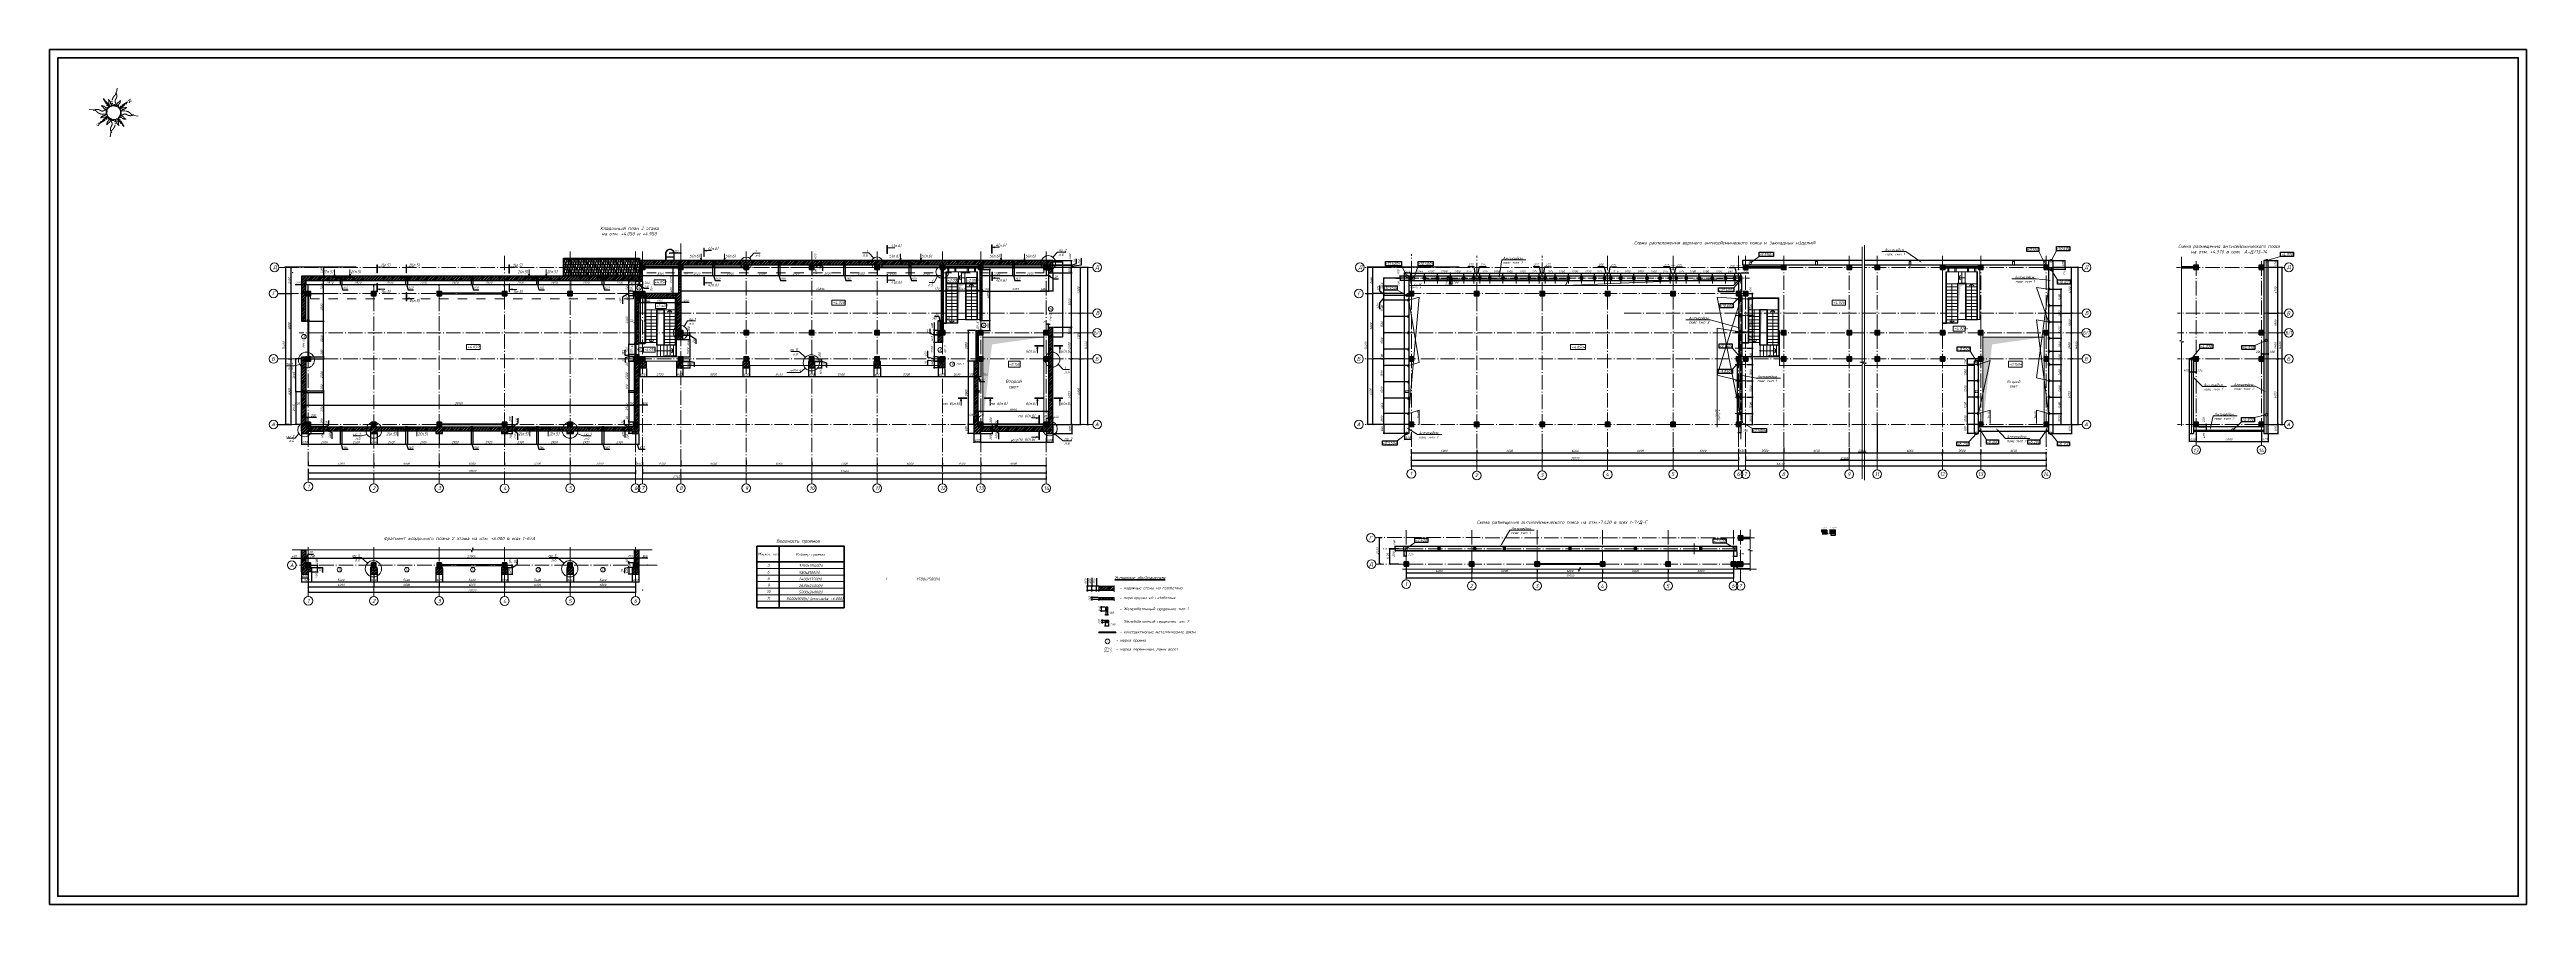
# Model space of a CAD drawing. Header units: millimetres. Extents: x -238377 to -11282, y -123214 to -44846.
import ezdxf
from ezdxf import colors
from ezdxf.entities.mleader import LeaderData, LeaderLine
from ezdxf.enums import TextEntityAlignment as Align
from ezdxf.math import Vec2, Vec3

# ---------------------------------------------------------------- set-up
doc = ezdxf.new("R2010")
doc.units = ezdxf.units.MM
doc.header["$MEASUREMENT"] = 0
for name, pattern in [('ACAD_ISO14W100', [24, 12, -3, 0, -3, 0, -3, 0, -3]), ('Double Dashed', [1797.222233, 1325, -211.666656, 63.333344, -197.222233]), ('IWC-GIB-5-NPK-M2-A-5-A1-2100$0$HIDDEN', [9.525, 6.35, -3.175]), ('Штриховая', [5644.444466, 2822.222233, -2822.222233]), ('штриховаяX2', [38.1, 25.4, -12.7])]:
    doc.linetypes.add(name, pattern=pattern)
doc.layers.get('0').update_dxf_attribs({"lineweight": 5})
doc.layers.add('#Hatch', color=252, linetype='Continuous', lineweight=5, true_color=0x696969)
for name, color, linetype, lineweight in [('#noPrint', 10, 'Continuous', 30), ('#Бетон', 10, 'Continuous', 35), ('#Бетон разрез', 22, 'Continuous', 40), ('#Выноски', 150, 'Continuous', 15), ('#Оси', 7, 'Continuous', 5), ('#Рамка', 7, 'Continuous', 50), ('0_Ном._пера__99', 7, 'Continuous', 40), ('k_ Размеры', 7, 'Continuous', 15), ('k_ Рамка', 7, 'Continuous', 50), ('колонны_Ном._пера__94', 252, 'Continuous', 13), ('колонны_Ном._пера__99', 7, 'Continuous', 40), ('Конструкции', 160, 'Continuous', 5), ('лестницы_Ном._пера__96', 7, 'Continuous', 13), ('оси_Ном._пера__96', 7, 'Continuous', 5), ('оси_Ном._пера__97', 7, 'Continuous', 20), ('проемы', 222, 'Continuous', 13), ('размеры', 7, 'Continuous', 5), ('стены наруж_Ном._пера__97', 7, 'Continuous', 20), ('текст_Ном._пера__1', 7, 'Continuous', 0), ('текст_Ном._пера__96', 7, 'Continuous', 5), ('текст_Ном._пера__98', 7, 'Continuous', 35), ('текст_Ном._пера__99', 7, 'Continuous', 40), ('чертеж_Ном._пера__96', 7, 'Continuous', 13), ('чертеж_Ном._пера__97', 7, 'Continuous', 20), ('чертеж_Ном._пера__98', 7, 'Continuous', 35), ('Штриховка', 7, 'Continuous', 9)]:
    doc.layers.add(name, color=color, linetype=linetype, lineweight=lineweight)
for name, color, linetype in [('#стены внутр', 152, 'Continuous'), ('#стены наруж', 7, 'Continuous'), ('Block01', 7, 'Continuous'), ('колонны', 7, 'Continuous'), ('оси', 7, 'Continuous'), ('размеры внутр', 7, 'Continuous'), ('текст', 7, 'Continuous'), ('чертеж', 7, 'Continuous')]:
    doc.layers.add(name, color=color, linetype=linetype)
doc.styles.add('GOST 2.304', font='isocpeui.ttf')
doc.styles.get("Standard").update_dxf_attribs({"font": 'isocpeui.ttf'})
doc.styles.add('STEP PR', font='isocpeui.ttf')
doc.styles.add('СГЕНЕРИР_СТИЛЬ_3', font='gost_2_304-81_type.ttf')
doc.dimstyles.new('SPDS', dxfattribs={"dimscale": 10, "dimtxt": 2.5, "dimasz": 2, "dimexe": 1.25, "dimexo": 0.625, "dimtad": 1, "dimdec": 0, "dimrnd": 0.001, "dimtxsty": 'STEP PR', "dimblk": 'ARCHTICK', "dimcen": 2.5, "dimdle": 2, "dimclrd": 256, "dimclre": 256, "dimclrt": 7, "dimadec": 0, "dimazin": 2, "dimtfac": 0.75, "dimtdec": 0, "dimtmove": 1, "dimatfit": 3, "dimfxl": 1, "dimtolj": 1, "dimarcsym": 1})
doc.dimstyles.get("Standard").update_dxf_attribs({"dimtxt": 200, "dimasz": 150, "dimexe": 50, "dimexo": 50, "dimgap": 80, "dimtad": 1, "dimdec": 0, "dimzin": 0, "dimdsep": 46, "dimtxsty": 'Standard', "dimblk": 'ARCHTICK', "dimcen": 5, "dimdle": 50, "dimadec": 0, "dimazin": 0, "dimtfac": 1, "dimtdec": 0, "dimtofl": 0, "dimtmove": 1, "dimatfit": 3, "dimfxl": 1, "dimtolj": 1, "dimtzin": 0, "dimarcsym": 0})
doc.dimstyles.new('STEP', dxfattribs={"dimtxt": 200, "dimasz": 150, "dimexe": 80, "dimexo": 80, "dimgap": 80, "dimtad": 1, "dimdec": 0, "dimzin": 0, "dimdsep": 46, "dimtxsty": 'Standard', "dimblk": 'ARCHTICK', "dimcen": 150, "dimdle": 80, "dimadec": 0, "dimazin": 0, "dimtfac": 1, "dimtdec": 0, "dimtofl": 0, "dimtmove": 1, "dimatfit": 3, "dimfxl": 1, "dimtolj": 1, "dimtzin": 0, "dimarcsym": 0})
pattern_1 = [(45, (0, -12900.65), (-132.58252, 132.58252), []), (45, (88.39, -12900.65), (-132.58252, 132.58252), [])]

# ---------------------------------------------------------------- blocks, each defined once
blk = doc.blocks.new('Колонна_15_1', base_point=(22379, 71856))
at = {"layer": 'колонны_Ном._пера__94', "linetype": 'Continuous', "true_color": 0x7d7d7d}
blk.add_hatch(color=8, dxfattribs=at).paths.add_polyline_path([(22179, 71647), (22579, 71647), (22579, 72047), (22179, 72047)])
blk.add_hatch(color=8, dxfattribs=at).paths.add_polyline_path([(22179, 71647), (22579, 71647), (22579, 72047), (22179, 72047)])
at = {"layer": 'колонны_Ном._пера__99', "linetype": 'Continuous', "flags": 128}
blk.add_lwpolyline([(22179, 71647), (22579, 71647), (22579, 72047), (22179, 72047)], close=True, dxfattribs=at)
at = {"layer": 'колонны_Ном._пера__99', "color": 8, "linetype": 'Continuous', "true_color": 0x737373, "flags": 128}
blk.add_lwpolyline([(22179, 71647), (22579, 71647), (22579, 72047), (22179, 72047)], close=True, dxfattribs=at)
at = {"layer": 'оси_Ном._пера__96', "color": 253, "lineweight": 5, "true_color": 0x9c9c9c}
for points in [[(22179, 71847), (22579, 71847)], [(22179, 71847), (22579, 71847)], [(22379, 72047), (22379, 71647)], [(22379, 72047), (22379, 71647)]]:
    blk.add_lwpolyline(points, dxfattribs=at)
blk = doc.blocks.new('л 4950 17+3+15')
at = {"color": 253, "true_color": 0xa3a3a3}
for points in [[(171, 5900), (270, 5900), (270, 6220), (171, 6220)], [(171, 5900), (270, 5900), (270, 6220), (171, 6220)], [(929, 5900), (830, 5900), (830, 6220), (929, 6220)], [(929, 5900), (830, 5900), (830, 6220), (929, 6220)], [(1971, 5900), (2070, 5900), (2070, 6220), (1971, 6220)], [(1971, 5900), (2070, 5900), (2070, 6220), (1971, 6220)], [(2729, 5900), (2630, 5900), (2630, 6220), (2729, 6220)], [(2729, 5900), (2630, 5900), (2630, 6220), (2729, 6220)]]:
    blk.add_lwpolyline(points, close=True, dxfattribs=at)
at = {"color": 253, "lineweight": 0, "true_color": 0xa3a3a3}
blk.add_lwpolyline([(1850, 4850), (1100, 4850), (1050, 4850), (1050, 1500)], dxfattribs=at)
blk.add_lwpolyline([(1850, 4850), (1100, 4850), (1050, 4850), (1050, 1500)], dxfattribs=at)
at = {"color": 253, "true_color": 0xa3a3a3}
for points in [[(2850, 5900), (2850, 1150), (3119, 1150)], [(2850, 5900), (2850, 1150), (3145, 1150)]]:
    blk.add_lwpolyline(points, dxfattribs=at)
at = {"color": 253, "lineweight": 30, "true_color": 0xa3a3a3}
for points in [[(3120, 1200), (3120, 1200), (1800, 1200)], [(3146, 1200), (3146, 1200), (1800, 1200)]]:
    blk.add_lwpolyline(points, dxfattribs=at)
at = {"layer": 'лестницы_Ном._пера__96', "color": 253, "linetype": 'Continuous', "lineweight": 0, "true_color": 0xa3a3a3}
for p, q in [((0, 5900), (2900, 5900)), ((0, 1500), (0, 5900)), ((0, 5900), (2900, 5900)), ((0, 1500), (0, 5900)), ((0, 4800), (1100, 4800)), ((0, 4800), (1100, 4800)), ((50, 1500), (50, 5900)), ((50, 1500), (50, 5900)), ((350, 4600), (550, 4800)), ((350, 4600), (550, 4800)), ((750, 4600), (550, 4800)), ((550, 1500), (550, 4800)), ((750, 4600), (550, 4800)), ((550, 1500), (550, 4800)), ((1100, 4800), (1800, 4800)), ((1100, 1500), (1100, 4800)), ((1100, 4800), (1800, 4800)), ((1100, 1500), (1100, 4800)), ((1150, 5900), (1150, 4800)), ((1150, 5900), (1150, 4800)), ((1150, 5350), (1750, 5350)), ((1150, 5350), (1750, 5350)), ((1450, 5900), (1450, 4800)), ((1450, 5900), (1450, 4800)), ((1550, 5550), (1750, 5350)), ((1550, 5550), (1750, 5350)), ((1550, 5150), (1750, 5350)), ((1550, 5150), (1750, 5350)), ((1750, 5900), (1750, 4800)), ((1750, 5900), (1750, 4800)), ((2900, 4800), (1800, 4800)), ((2900, 4800), (1800, 4800)), ((2350, 4800), (2350, 1200)), ((2350, 4800), (2350, 1200)), ((2900, 5900), (2900, 1200)), ((2900, 5900), (2900, 1200)), ((0, 4500), (1100, 4500)), ((0, 4500), (1100, 4500)), ((0, 4200), (1100, 4200)), ((0, 4200), (1100, 4200)), ((0, 3900), (1100, 3900)), ((0, 3900), (1100, 3900)), ((0, 3600), (1100, 3600)), ((0, 3600), (1100, 3600)), ((0, 3300), (1100, 3300)), ((0, 3300), (1100, 3300)), ((0, 3000), (1100, 3000)), ((0, 3000), (1100, 3000)), ((0, 2700), (1100, 2700)), ((0, 2700), (1100, 2700)), ((0, 2400), (1100, 2400)), ((0, 2400), (1100, 2400)), ((2900, 4500), (1800, 4500)), ((2900, 4500), (1800, 4500)), ((2900, 4200), (1800, 4200)), ((2900, 4200), (1800, 4200)), ((2900, 3900), (1800, 3900)), ((2900, 3900), (1800, 3900)), ((2900, 3600), (1800, 3600)), ((2900, 3600), (1800, 3600)), ((2900, 3300), (1800, 3300)), ((2900, 3300), (1800, 3300)), ((2900, 3000), (1800, 3000)), ((2900, 3000), (1800, 3000)), ((2900, 2700), (1800, 2700)), ((2900, 2700), (1800, 2700)), ((2900, 2400), (1800, 2400)), ((2900, 2400), (1800, 2400)), ((0, 2100), (1100, 2100)), ((0, 2100), (1100, 2100)), ((0, 1800), (1100, 1800)), ((0, 1800), (1100, 1800)), ((2900, 2100), (1800, 2100)), ((2900, 2100), (1800, 2100)), ((2900, 1800), (1800, 1800)), ((2900, 1800), (1800, 1800)), ((2900, 1500), (1800, 1500)), ((2900, 1500), (1800, 1500)), ((2350, 1200), (2150, 1400)), ((2350, 1200), (2150, 1400)), ((2350, 1200), (2550, 1400)), ((2350, 1200), (2550, 1400))]:
    blk.add_line(p, q, dxfattribs=at)
at = {"layer": 'лестницы_Ном._пера__96', "color": 253, "linetype": 'Continuous', "true_color": 0xa3a3a3}
for p, q in [((1800, 4800), (1800, 1200)), ((0, 1500), (1100, 1500)), ((0, 1500), (1100, 1500)), ((2900, 1200), (1800, 1200)), ((2900, 1200), (1800, 1200))]:
    blk.add_line(p, q, dxfattribs=at)
at = {"layer": 'лестницы_Ном._пера__96', "color": 253, "linetype": 'Continuous', "lineweight": 0, "true_color": 0xa3a3a3}
blk.add_lwpolyline([(1850, 4850), (1850, 1150), (1850, 1150)], dxfattribs=at)
blk.add_lwpolyline([(1850, 4850), (1850, 1150), (1850, 1150)], dxfattribs=at)
blk = doc.blocks.new('л 4050h')
at = {"color": 8, "lineweight": 0, "true_color": 0x737373}
for centre, radius in [((2149, 4800), 28.2), ((1599, 1055), 45.6)]:
    blk.add_circle(centre, radius, dxfattribs=at)
at = {"layer": 'лестницы_Ном._пера__96', "color": 8, "lineweight": 0, "true_color": 0x737373}
for p, q in [((-101, 5900), (2699, 5900)), ((-101, 505), (-101, 5900)), ((-101, 4800), (999, 4800)), ((449, 4800), (249, 4600)), ((449, 1605), (449, 4800)), ((449, 4800), (649, 4600)), ((999, 1605), (999, 4800)), ((2699, 4800), (1599, 4800)), ((2149, 4800), (2149, 1800)), ((2699, 5900), (2699, 1800)), ((-101, 4500), (999, 4500)), ((-101, 4200), (999, 4200)), ((-101, 3900), (999, 3900)), ((-101, 3600), (999, 3600)), ((-101, 3300), (999, 3300)), ((-101, 3000), (999, 3000)), ((-101, 2700), (999, 2700)), ((-101, 2400), (999, 2400)), ((2699, 4500), (1599, 4500)), ((2699, 4200), (1599, 4200)), ((2699, 3900), (1599, 3900)), ((2699, 3600), (1599, 3600)), ((2699, 3300), (1599, 3300)), ((2699, 3000), (1599, 3000)), ((2699, 3000), (1599, 3000)), ((2699, 2700), (1599, 2700)), ((2698, 2400), (1599, 2400)), ((-161, 505), (-161, 1605)), ((-101, 2100), (999, 2100)), ((-101, 1800), (999, 1800)), ((99, 505), (99, 1605)), ((99, 1055), (299, 1255)), ((1599, 1055), (99, 1055)), ((99, 1055), (299, 855)), ((399, 505), (399, 1605)), ((699, 505), (699, 1605)), ((999, 505), (999, 1605)), ((1299, 505), (1299, 1605)), ((2698, 2100), (1599, 2100)), ((1599, 505), (1599, 1605)), ((1599, 505), (1599, 1604)), ((2149, 1800), (1949, 2000)), ((2149, 1800), (2349, 2000))]:
    blk.add_line(p, q, dxfattribs=at)
at = {"layer": 'лестницы_Ном._пера__96', "color": 8, "true_color": 0x737373}
for p, q in [((999, 4800), (1789, 4800)), ((99, 505), (99, 1605))]:
    blk.add_line(p, q, dxfattribs=at)
at = {"layer": 'лестницы_Ном._пера__96', "color": 8, "linetype": 'Штриховая', "lineweight": 0, "ltscale": 0.05, "true_color": 0x737373}
blk.add_line((-101, 600), (999, 600), dxfattribs=at)
at = {"layer": 'лестницы_Ном._пера__96', "color": 8, "linetype": 'Continuous', "true_color": 0x737373}
blk.add_line((1789, 505), (191, 505), dxfattribs=at)
at = {"layer": 'лестницы_Ном._пера__96', "color": 8, "linetype": 'Continuous', "lineweight": 15, "true_color": 0x737373}
blk.add_line((3289, 1800), (1599, 1800), dxfattribs=at)
for points in [[(-161, 1605), (1599, 1605), (1599, 4800)], [(-161, 505), (1790, 505), (1790, 505), (3289, 505)]]:
    blk.add_lwpolyline(points, dxfattribs=at)
at = {"layer": 'лестницы_Ном._пера__96', "color": 8, "lineweight": 0, "true_color": 0x737373}
for points in [[(-48, 1605), (-48, 5857), (2649, 5857), (2649, 1800), (2649, 1750), (3289, 1750)], [(999, 1605), (999, 545)]]:
    blk.add_lwpolyline(points, dxfattribs=at)
at = {"layer": 'лестницы_Ном._пера__96', "color": 8, "linetype": 'Continuous', "lineweight": 0, "true_color": 0x737373}
blk.add_lwpolyline([(3289, 505), (3289, 1800)], dxfattribs=at)
at = {"layer": 'лестницы_Ном._пера__96', "color": 8, "linetype": 'Continuous', "true_color": 0x737373}
blk.add_arc((1599, 2400), 0.5, 180, 270, dxfattribs=at)
at = {"layer": 'лестницы_Ном._пера__96', "color": 8, "lineweight": 0, "true_color": 0x737373}
blk.add_arc((2698, 2400), 0.5, 270, 0, dxfattribs=at)
at = {"layer": 'лестницы_Ном._пера__96', "color": 8, "linetype": 'Continuous', "true_color": 0x737373}
for centre, major_axis, start_param, end_param in [((1599, 1604), (0.354, 0.354), 5.4977871, 7.0685835), ((1789, 505), (-0.354, 0.354), 2.3561945, 3.9269908), ((1899, 1604), (0.354, 0.354), 5.4977871, 7.0685835)]:
    blk.add_ellipse(centre, major_axis=major_axis, ratio=1, start_param=start_param, end_param=end_param, dxfattribs=at)
at = {"layer": 'чертеж_Ном._пера__97', "color": 8, "lineweight": 0, "true_color": 0x737373, "flags": 128}
for points in [[(-161, 1561), (1654, 1561), (1654, 4850), (946, 4850), (946, 1605)], [(-161, 545), (3289, 545), (3289, 505)]]:
    blk.add_lwpolyline(points, dxfattribs=at)
blk = doc.blocks.new('Стандартный маркер сетки')
at = {"layer": 'оси_Ном._пера__96', "linetype": 'Double Dashed'}
blk.add_line((900, 0), (0, 0), dxfattribs=at)
at = {"layer": 'оси_Ном._пера__96', "linetype": 'Double Dashed', "lineweight": 5}
for p, q in [((900, 0), (17157, 0)), ((17157, 0), (18057, 0))]:
    blk.add_line(p, q, dxfattribs=at)
at = {"layer": 'оси_Ном._пера__96', "linetype": 'Double Dashed'}
blk.add_point((17157, 0), dxfattribs=at)
blk.add_point((17157, 0), dxfattribs=at)
at = {"layer": 'оси_Ном._пера__97', "linetype": 'Continuous'}
blk.add_circle((18457, 0), 400, dxfattribs=at)
at = {"layer": 'оси_Ном._пера__96', "style": 'СГЕНЕРИР_СТИЛЬ_3'}
blk.add_attdef('AC_MarkerText_1', text='', height=350, rotation=90, dxfattribs=at).set_placement((18727, -87), align=Align.BOTTOM_LEFT)
blk = doc.blocks.new('Стандартный маркер сетки_2')
at = {"layer": 'оси_Ном._пера__96', "linetype": 'Double Dashed'}
blk.add_line((900, 0), (0, 0), dxfattribs=at)
at = {"layer": 'оси_Ном._пера__96', "linetype": 'Double Dashed', "lineweight": 5}
for p, q in [((900, 0), (17157, 0)), ((17157, 0), (18057, 0))]:
    blk.add_line(p, q, dxfattribs=at)
blk.add_point((17157, 0), dxfattribs=at)
blk.add_point((17157, 0), dxfattribs=at)
at = {"layer": 'оси_Ном._пера__97', "linetype": 'Continuous'}
blk.add_circle((18457, 0), 400, dxfattribs=at)
at = {"layer": 'оси_Ном._пера__96', "style": 'СГЕНЕРИР_СТИЛЬ_3'}
blk.add_attdef('AC_MarkerText_1', text='', height=350, rotation=90, dxfattribs=at).set_placement((18727, -122), align=Align.BOTTOM_LEFT)
blk = doc.blocks.new('Стандартный маркер сетки_3')
at = {"layer": 'оси_Ном._пера__96', "linetype": 'Double Dashed'}
for p, q in [((900, 0), (0, 0)), ((17157, 0), (18057, 0))]:
    blk.add_line(p, q, dxfattribs=at)
at = {"layer": 'оси_Ном._пера__96', "linetype": 'Double Dashed', "lineweight": 5}
blk.add_line((900, 0), (17157, 0), dxfattribs=at)
at = {"layer": 'оси_Ном._пера__96', "linetype": 'Double Dashed'}
blk.add_point((17157, 0), dxfattribs=at)
blk.add_point((17157, 0), dxfattribs=at)
at = {"layer": 'оси_Ном._пера__97', "linetype": 'Continuous'}
blk.add_circle((18457, 0), 400, dxfattribs=at)
at = {"layer": 'оси_Ном._пера__96', "style": 'СГЕНЕРИР_СТИЛЬ_3'}
blk.add_attdef('AC_MarkerText_1', text='', height=350, rotation=90, dxfattribs=at).set_placement((18727, -122), align=Align.BOTTOM_LEFT)
blk = doc.blocks.new('Стандартный маркер сетки_4')
at = {"layer": 'оси_Ном._пера__96', "linetype": 'Double Dashed', "lineweight": 5}
blk.add_line((-2864, 0), (17157, 0), dxfattribs=at)
at = {"layer": 'оси_Ном._пера__96', "linetype": 'Double Dashed'}
for p, q in [((900, 0), (0, 0)), ((17157, 0), (18057, 0))]:
    blk.add_line(p, q, dxfattribs=at)
blk.add_point((17157, 0), dxfattribs=at)
blk.add_point((17157, 0), dxfattribs=at)
at = {"layer": 'оси_Ном._пера__97', "linetype": 'Continuous'}
blk.add_circle((18457, 0), 400, dxfattribs=at)
at = {"layer": 'оси_Ном._пера__96', "style": 'СГЕНЕРИР_СТИЛЬ_3'}
blk.add_attdef('AC_MarkerText_1', text='', height=350, rotation=90, dxfattribs=at).set_placement((18727, -139), align=Align.BOTTOM_LEFT)
blk = doc.blocks.new('Стандартный маркер сетки_5')
at = {"layer": 'оси_Ном._пера__96', "linetype": 'Double Dashed'}
for p, q in [((900, 0), (0, 0)), ((900, 0), (20403, 0)), ((20403, 0), (21303, 0))]:
    blk.add_line(p, q, dxfattribs=at)
blk.add_point((20403, 0), dxfattribs=at)
blk.add_point((20403, 0), dxfattribs=at)
at = {"layer": 'оси_Ном._пера__97', "linetype": 'Continuous'}
blk.add_circle((21703, 0), 400, dxfattribs=at)
at = {"layer": 'оси_Ном._пера__96', "style": 'СГЕНЕРИР_СТИЛЬ_3'}
blk.add_attdef('AC_MarkerText_1', text='', height=350, rotation=90, dxfattribs=at).set_placement((21973, -122), align=Align.BOTTOM_LEFT)
blk = doc.blocks.new('Стандартный маркер сетки_6')
at = {"layer": 'оси_Ном._пера__96', "linetype": 'Double Dashed'}
for p, q in [((900, 0), (0, 0)), ((900, 0), (20403, 0)), ((20403, 0), (21303, 0))]:
    blk.add_line(p, q, dxfattribs=at)
blk.add_point((20403, 0), dxfattribs=at)
blk.add_point((20403, 0), dxfattribs=at)
at = {"layer": 'оси_Ном._пера__97', "linetype": 'Continuous'}
blk.add_circle((21703, 0), 400, dxfattribs=at)
at = {"layer": 'оси_Ном._пера__96', "style": 'СГЕНЕРИР_СТИЛЬ_3'}
blk.add_attdef('AC_MarkerText_1', text='', height=350, rotation=90, dxfattribs=at).set_placement((21973, -122), align=Align.BOTTOM_LEFT)
blk = doc.blocks.new('Стандартный маркер сетки_7')
at = {"layer": 'оси_Ном._пера__96', "linetype": 'Double Dashed'}
for p, q in [((900, 0), (0, 0)), ((900, 0), (21145, 0)), ((21145, 0), (22045, 0))]:
    blk.add_line(p, q, dxfattribs=at)
blk.add_point((21145, 0), dxfattribs=at)
blk.add_point((21145, 0), dxfattribs=at)
at = {"layer": 'оси_Ном._пера__97', "linetype": 'Continuous'}
blk.add_circle((22445, 0), 400, dxfattribs=at)
at = {"layer": 'оси_Ном._пера__96', "style": 'СГЕНЕРИР_СТИЛЬ_3'}
blk.add_attdef('AC_MarkerText_1', text='', height=350, rotation=90, dxfattribs=at).set_placement((22714, -139), align=Align.BOTTOM_LEFT)
blk = doc.blocks.new('Стандартный маркер сетки_8')
at = {"layer": 'оси_Ном._пера__96', "linetype": 'Double Dashed'}
for p, q in [((900, 0), (0, 0)), ((900, 0), (20403, 0)), ((20403, 0), (21303, 0))]:
    blk.add_line(p, q, dxfattribs=at)
blk.add_point((20403, 0), dxfattribs=at)
blk.add_point((20403, 0), dxfattribs=at)
at = {"layer": 'оси_Ном._пера__97', "linetype": 'Continuous'}
blk.add_circle((21703, 0), 400, dxfattribs=at)
at = {"layer": 'оси_Ном._пера__96', "style": 'СГЕНЕРИР_СТИЛЬ_3'}
blk.add_attdef('AC_MarkerText_1', text='', height=350, rotation=90, dxfattribs=at).set_placement((21973, -122), align=Align.BOTTOM_LEFT)
blk = doc.blocks.new('Стандартный маркер сетки_9')
at = {"layer": 'оси_Ном._пера__96', "linetype": 'Double Dashed'}
for p, q in [((900, 0), (0, 0)), ((900, 0), (20403, 0)), ((20403, 0), (21303, 0))]:
    blk.add_line(p, q, dxfattribs=at)
blk.add_point((20403, 0), dxfattribs=at)
blk.add_point((20403, 0), dxfattribs=at)
at = {"layer": 'оси_Ном._пера__97', "linetype": 'Continuous'}
blk.add_circle((21703, 0), 400, dxfattribs=at)
at = {"layer": 'оси_Ном._пера__96', "style": 'СГЕНЕРИР_СТИЛЬ_3'}
blk.add_attdef('AC_MarkerText_1', text='', height=350, rotation=90, dxfattribs=at).set_placement((21973, -209), align=Align.BOTTOM_LEFT)
blk = doc.blocks.new('Стандартный маркер сетки_10')
at = {"layer": 'оси_Ном._пера__96', "linetype": 'Double Dashed'}
for p, q in [((900, 0), (0, 0)), ((900, 0), (20403, 0)), ((20403, 0), (21303, 0))]:
    blk.add_line(p, q, dxfattribs=at)
blk.add_point((20403, 0), dxfattribs=at)
blk.add_point((20403, 0), dxfattribs=at)
at = {"layer": 'оси_Ном._пера__97', "linetype": 'Continuous'}
blk.add_circle((21703, 0), 400, dxfattribs=at)
at = {"layer": 'оси_Ном._пера__96', "style": 'СГЕНЕРИР_СТИЛЬ_3'}
blk.add_attdef('AC_MarkerText_1', text='', height=350, rotation=90, dxfattribs=at).set_placement((21973, -173), align=Align.BOTTOM_LEFT)
blk = doc.blocks.new('Стандартный маркер сетки_11')
at = {"layer": 'оси_Ном._пера__96', "linetype": 'Double Dashed'}
for p, q in [((900, 0), (0, 0)), ((900, 0), (20403, 0)), ((20403, 0), (21303, 0))]:
    blk.add_line(p, q, dxfattribs=at)
blk.add_point((20403, 0), dxfattribs=at)
blk.add_point((20403, 0), dxfattribs=at)
at = {"layer": 'оси_Ном._пера__97', "linetype": 'Continuous'}
blk.add_circle((21703, 0), 400, dxfattribs=at)
at = {"layer": 'оси_Ном._пера__96', "style": 'СГЕНЕРИР_СТИЛЬ_3'}
blk.add_attdef('AC_MarkerText_1', text='', height=350, rotation=90, dxfattribs=at).set_placement((21973, -209), align=Align.BOTTOM_LEFT)
blk = doc.blocks.new('Стандартный маркер сетки_12')
at = {"layer": 'оси_Ном._пера__96', "linetype": 'Double Dashed'}
for p, q in [((900, 0), (0, 0)), ((900, 0), (20403, 0)), ((20403, 0), (21303, 0))]:
    blk.add_line(p, q, dxfattribs=at)
blk.add_point((20403, 0), dxfattribs=at)
blk.add_point((20403, 0), dxfattribs=at)
at = {"layer": 'оси_Ном._пера__97', "linetype": 'Continuous'}
blk.add_circle((21703, 0), 400, dxfattribs=at)
at = {"layer": 'оси_Ном._пера__96', "style": 'СГЕНЕРИР_СТИЛЬ_3'}
blk.add_attdef('AC_MarkerText_1', text='', height=350, rotation=90, dxfattribs=at).set_placement((21973, -209), align=Align.BOTTOM_LEFT)
blk = doc.blocks.new('Стандартный маркер сетки_13')
at = {"layer": 'оси_Ном._пера__96', "linetype": 'Double Dashed'}
for p, q in [((900, 0), (0, 0)), ((20403, 0), (21303, 0))]:
    blk.add_line(p, q, dxfattribs=at)
at = {"layer": 'оси_Ном._пера__96', "linetype": 'Double Dashed', "lineweight": 5}
blk.add_line((900, 0), (20403, 0), dxfattribs=at)
at = {"layer": 'оси_Ном._пера__96', "linetype": 'Double Dashed'}
blk.add_point((20403, 0), dxfattribs=at)
blk.add_point((20403, 0), dxfattribs=at)
at = {"layer": 'оси_Ном._пера__97', "linetype": 'Continuous'}
blk.add_circle((21703, 0), 400, dxfattribs=at)
at = {"layer": 'оси_Ном._пера__96', "style": 'СГЕНЕРИР_СТИЛЬ_3'}
blk.add_attdef('AC_MarkerText_1', text='', height=350, rotation=90, dxfattribs=at).set_placement((21973, -226), align=Align.BOTTOM_LEFT)
blk = doc.blocks.new('Стандартный маркер сетки_16')
at = {"layer": 'оси_Ном._пера__96', "linetype": 'Double Dashed'}
for p, q in [((900, 0), (0, 0)), ((900, 0), (41068, 0)), ((41068, 0), (41968, 0))]:
    blk.add_line(p, q, dxfattribs=at)
blk.add_point((900, 0), dxfattribs=at)
blk.add_point((900, 0), dxfattribs=at)
at = {"layer": 'оси_Ном._пера__97', "linetype": 'Continuous'}
blk.add_circle((-400, 0), 400, dxfattribs=at)
at = {"layer": 'оси_Ном._пера__96', "style": 'СГЕНЕРИР_СТИЛЬ_3'}
blk.add_attdef('AC_MarkerText_1', text='', height=350, rotation=180, dxfattribs=at).set_placement((-261, 270), align=Align.BOTTOM_LEFT)
blk = doc.blocks.new('Стандартный маркер сетки_17')
at = {"layer": 'оси_Ном._пера__96', "linetype": 'Double Dashed'}
for p, q in [((900, 0), (0, 0)), ((900, 0), (20403, 0)), ((20403, 0), (21303, 0))]:
    blk.add_line(p, q, dxfattribs=at)
blk.add_point((20403, 0), dxfattribs=at)
blk.add_point((20403, 0), dxfattribs=at)
at = {"layer": 'оси_Ном._пера__97', "linetype": 'Continuous'}
blk.add_circle((21703, 0), 400, dxfattribs=at)
at = {"layer": 'оси_Ном._пера__96', "style": 'СГЕНЕРИР_СТИЛЬ_3'}
blk.add_attdef('AC_MarkerText_1', text='', height=350, rotation=90, dxfattribs=at).set_placement((21973, -122), align=Align.BOTTOM_LEFT)
blk = doc.blocks.new('_ArchTick')
at = {"color": 0, "linetype": 'ByBlock', "const_width": 0.15}
blk.add_lwpolyline([(-0.5, -0.5), (0.5, 0.5)], dxfattribs=at)
blk = doc.blocks.new('*D24')
at = {"layer": 'Defpoints', "color": 0, "transparency": 16777216}
for p in [(-214651, -83762), (-147001, -83944), (-147001, -84189)]:
    blk.add_point(p, dxfattribs=at)
at = {"layer": 'размеры', "color": 0, "lineweight": -2, "transparency": 16777216}
for p, q in [((-214651, -83812), (-214651, -84239)), ((-147001, -83994), (-147001, -84239)), ((-214701, -84189), (-146951, -84189))]:
    blk.add_line(p, q, dxfattribs=at)
at = {"layer": 'размеры', "color": 0, "lineweight": -2, "transparency": 16777216, "xscale": 150, "yscale": 150, "zscale": 150, "rotation": 180}
blk.add_blockref('_ArchTick', (-214651, -84189), dxfattribs=at)
at = {"layer": 'размеры', "color": 0, "lineweight": -2, "transparency": 16777216, "xscale": 150, "yscale": 150, "zscale": 150}
blk.add_blockref('_ArchTick', (-147001, -84189), dxfattribs=at)
at = {"layer": 'размеры', "color": 0, "transparency": 16777216, "insert": (-180813, -84008), "char_height": 200, "attachment_point": 5}
blk.add_mtext('\\A1;67650', dxfattribs=at)
blk = doc.blocks.new('*D25')
at = {"layer": 'Defpoints', "color": 0, "transparency": 16777216}
for p in [(-216546, -73210), (-216225, -73210), (-217598, -79210)]:
    blk.add_point(p, dxfattribs=at)
at = {"layer": 'размеры', "color": 0, "lineweight": -2, "transparency": 16777216}
for p, q in [((-216496, -73210), (-216175, -73210)), ((-216225, -79260), (-216225, -73160)), ((-217548, -79210), (-216175, -79210))]:
    blk.add_line(p, q, dxfattribs=at)
at = {"layer": 'размеры', "color": 0, "lineweight": -2, "transparency": 16777216, "xscale": 150, "yscale": 150, "zscale": 150}
for p, rotation in [((-216225, -73210), 90), ((-216225, -79210), 270)]:
    blk.add_blockref('_ArchTick', p, dxfattribs=dict(at, rotation=rotation))
at = {"layer": 'размеры', "color": 0, "transparency": 16777216, "insert": (-216405, -76206), "char_height": 200, "attachment_point": 5, "rotation": 90}
blk.add_mtext('\\A1;6000', dxfattribs=at)
blk = doc.blocks.new('*D26')
at = {"layer": 'Defpoints', "color": 0, "transparency": 16777216}
for p in [(-217509, -67210), (-216225, -67210), (-216546, -73210)]:
    blk.add_point(p, dxfattribs=at)
at = {"layer": 'размеры', "color": 0, "lineweight": -2, "transparency": 16777216}
for p, q in [((-217459, -67210), (-216175, -67210)), ((-216225, -73260), (-216225, -67160)), ((-216496, -73210), (-216175, -73210))]:
    blk.add_line(p, q, dxfattribs=at)
at = {"layer": 'размеры', "color": 0, "lineweight": -2, "transparency": 16777216, "xscale": 150, "yscale": 150, "zscale": 150}
for p, rotation in [((-216225, -67210), 90), ((-216225, -73210), 270)]:
    blk.add_blockref('_ArchTick', p, dxfattribs=dict(at, rotation=rotation))
at = {"layer": 'размеры', "color": 0, "transparency": 16777216, "insert": (-216405, -70206), "char_height": 200, "attachment_point": 5, "rotation": 90}
blk.add_mtext('\\A1;6000', dxfattribs=at)
blk = doc.blocks.new('*D27')
at = {"layer": 'Defpoints', "color": 0, "transparency": 16777216}
for p in [(-214651, -82596), (-208651, -82681), (-208651, -82989)]:
    blk.add_point(p, dxfattribs=at)
at = {"layer": 'размеры', "color": 0, "lineweight": -2, "transparency": 16777216}
for p, q in [((-214701, -82989), (-208601, -82989)), ((-214651, -82646), (-214651, -83039)), ((-208651, -82731), (-208651, -83039))]:
    blk.add_line(p, q, dxfattribs=at)
at = {"layer": 'размеры', "color": 0, "lineweight": -2, "transparency": 16777216, "xscale": 150, "yscale": 150, "zscale": 150, "rotation": 180}
blk.add_blockref('_ArchTick', (-214651, -82989), dxfattribs=at)
at = {"layer": 'размеры', "color": 0, "lineweight": -2, "transparency": 16777216, "xscale": 150, "yscale": 150, "zscale": 150}
blk.add_blockref('_ArchTick', (-208651, -82989), dxfattribs=at)
at = {"layer": 'размеры', "color": 0, "transparency": 16777216, "insert": (-211646, -82809), "char_height": 200, "attachment_point": 5}
blk.add_mtext('\\A1;6000', dxfattribs=at)
blk = doc.blocks.new('*D28')
at = {"layer": 'Defpoints', "color": 0, "transparency": 16777216}
for p in [(-208651, -82681), (-202651, -82571), (-202651, -82989)]:
    blk.add_point(p, dxfattribs=at)
at = {"layer": 'размеры', "color": 0, "lineweight": -2, "transparency": 16777216}
for p, q in [((-208701, -82989), (-202601, -82989)), ((-208651, -82731), (-208651, -83039)), ((-202651, -82621), (-202651, -83039))]:
    blk.add_line(p, q, dxfattribs=at)
at = {"layer": 'размеры', "color": 0, "lineweight": -2, "transparency": 16777216, "xscale": 150, "yscale": 150, "zscale": 150, "rotation": 180}
blk.add_blockref('_ArchTick', (-208651, -82989), dxfattribs=at)
at = {"layer": 'размеры', "color": 0, "lineweight": -2, "transparency": 16777216, "xscale": 150, "yscale": 150, "zscale": 150}
blk.add_blockref('_ArchTick', (-202651, -82989), dxfattribs=at)
at = {"layer": 'размеры', "color": 0, "transparency": 16777216, "insert": (-205646, -82809), "char_height": 200, "attachment_point": 5}
blk.add_mtext('\\A1;6000', dxfattribs=at)
blk = doc.blocks.new('*D29')
at = {"layer": 'Defpoints', "color": 0, "transparency": 16777216}
for p in [(-202651, -82571), (-196651, -82692), (-196651, -82989)]:
    blk.add_point(p, dxfattribs=at)
at = {"layer": 'размеры', "color": 0, "lineweight": -2, "transparency": 16777216}
for p, q in [((-202701, -82989), (-196601, -82989)), ((-202651, -82621), (-202651, -83039)), ((-196651, -82742), (-196651, -83039))]:
    blk.add_line(p, q, dxfattribs=at)
at = {"layer": 'размеры', "color": 0, "lineweight": -2, "transparency": 16777216, "xscale": 150, "yscale": 150, "zscale": 150, "rotation": 180}
blk.add_blockref('_ArchTick', (-202651, -82989), dxfattribs=at)
at = {"layer": 'размеры', "color": 0, "lineweight": -2, "transparency": 16777216, "xscale": 150, "yscale": 150, "zscale": 150}
blk.add_blockref('_ArchTick', (-196651, -82989), dxfattribs=at)
at = {"layer": 'размеры', "color": 0, "transparency": 16777216, "insert": (-199646, -82809), "char_height": 200, "attachment_point": 5}
blk.add_mtext('\\A1;6000', dxfattribs=at)
blk = doc.blocks.new('*D30')
at = {"layer": 'Defpoints', "color": 0, "transparency": 16777216}
for p in [(-196651, -82692), (-190651, -82788), (-190651, -82989)]:
    blk.add_point(p, dxfattribs=at)
at = {"layer": 'размеры', "color": 0, "lineweight": -2, "transparency": 16777216}
for p, q in [((-196701, -82989), (-190601, -82989)), ((-196651, -82742), (-196651, -83039)), ((-190651, -82838), (-190651, -83039))]:
    blk.add_line(p, q, dxfattribs=at)
at = {"layer": 'размеры', "color": 0, "lineweight": -2, "transparency": 16777216, "xscale": 150, "yscale": 150, "zscale": 150, "rotation": 180}
blk.add_blockref('_ArchTick', (-196651, -82989), dxfattribs=at)
at = {"layer": 'размеры', "color": 0, "lineweight": -2, "transparency": 16777216, "xscale": 150, "yscale": 150, "zscale": 150}
blk.add_blockref('_ArchTick', (-190651, -82989), dxfattribs=at)
at = {"layer": 'размеры', "color": 0, "transparency": 16777216, "insert": (-193646, -82809), "char_height": 200, "attachment_point": 5}
blk.add_mtext('\\A1;6000', dxfattribs=at)
blk = doc.blocks.new('*D31')
at = {"layer": 'Defpoints', "color": 0, "transparency": 16777216}
for p in [(-190651, -82488), (-184651, -82571), (-184651, -82989)]:
    blk.add_point(p, dxfattribs=at)
at = {"layer": 'размеры', "color": 0, "lineweight": -2, "transparency": 16777216}
for p, q in [((-190701, -82989), (-184601, -82989)), ((-190651, -82538), (-190651, -83039)), ((-184651, -82621), (-184651, -83039))]:
    blk.add_line(p, q, dxfattribs=at)
at = {"layer": 'размеры', "color": 0, "lineweight": -2, "transparency": 16777216, "xscale": 150, "yscale": 150, "zscale": 150, "rotation": 180}
blk.add_blockref('_ArchTick', (-190651, -82989), dxfattribs=at)
at = {"layer": 'размеры', "color": 0, "lineweight": -2, "transparency": 16777216, "xscale": 150, "yscale": 150, "zscale": 150}
blk.add_blockref('_ArchTick', (-184651, -82989), dxfattribs=at)
at = {"layer": 'размеры', "color": 0, "transparency": 16777216, "insert": (-187929, -82809), "char_height": 200, "attachment_point": 5}
blk.add_mtext('\\A1;6000', dxfattribs=at)
blk = doc.blocks.new('*D32')
at = {"layer": 'Defpoints', "color": 0, "transparency": 16777216}
for p in [(-184651, -82571), (-184001, -82649), (-184001, -82989)]:
    blk.add_point(p, dxfattribs=at)
at = {"layer": 'размеры', "color": 0, "lineweight": -2, "transparency": 16777216}
for p, q in [((-184701, -82989), (-183951, -82989)), ((-184651, -82621), (-184651, -83039)), ((-184001, -82699), (-184001, -83039))]:
    blk.add_line(p, q, dxfattribs=at)
at = {"layer": 'размеры', "color": 0, "lineweight": -2, "transparency": 16777216, "xscale": 150, "yscale": 150, "zscale": 150, "rotation": 180}
blk.add_blockref('_ArchTick', (-184651, -82989), dxfattribs=at)
at = {"layer": 'размеры', "color": 0, "lineweight": -2, "transparency": 16777216, "xscale": 150, "yscale": 150, "zscale": 150}
blk.add_blockref('_ArchTick', (-184001, -82989), dxfattribs=at)
at = {"layer": 'размеры', "color": 0, "transparency": 16777216, "insert": (-184326, -82809), "char_height": 200, "attachment_point": 5}
blk.add_mtext('\\A1;650', dxfattribs=at)
blk = doc.blocks.new('*D33')
at = {"layer": 'Defpoints', "color": 0, "transparency": 16777216}
for p in [(-184001, -82756), (-180501, -82736), (-180501, -82989)]:
    blk.add_point(p, dxfattribs=at)
at = {"layer": 'размеры', "color": 0, "lineweight": -2, "transparency": 16777216}
for p, q in [((-184051, -82989), (-180451, -82989)), ((-184001, -82806), (-184001, -83039)), ((-180501, -82786), (-180501, -83039))]:
    blk.add_line(p, q, dxfattribs=at)
at = {"layer": 'размеры', "color": 0, "lineweight": -2, "transparency": 16777216, "xscale": 150, "yscale": 150, "zscale": 150, "rotation": 180}
blk.add_blockref('_ArchTick', (-184001, -82989), dxfattribs=at)
at = {"layer": 'размеры', "color": 0, "lineweight": -2, "transparency": 16777216, "xscale": 150, "yscale": 150, "zscale": 150}
blk.add_blockref('_ArchTick', (-180501, -82989), dxfattribs=at)
at = {"layer": 'размеры', "color": 0, "transparency": 16777216, "insert": (-182246, -82809), "char_height": 200, "attachment_point": 5}
blk.add_mtext('\\A1;3500', dxfattribs=at)
blk = doc.blocks.new('*D34')
at = {"layer": 'Defpoints', "color": 0, "transparency": 16777216}
for p in [(-180501, -82455), (-174501, -82529), (-174501, -82989)]:
    blk.add_point(p, dxfattribs=at)
at = {"layer": 'размеры', "color": 0, "lineweight": -2, "transparency": 16777216}
for p, q in [((-180551, -82989), (-174451, -82989)), ((-180501, -82505), (-180501, -83039)), ((-174501, -82579), (-174501, -83039))]:
    blk.add_line(p, q, dxfattribs=at)
at = {"layer": 'размеры', "color": 0, "lineweight": -2, "transparency": 16777216, "xscale": 150, "yscale": 150, "zscale": 150, "rotation": 180}
blk.add_blockref('_ArchTick', (-180501, -82989), dxfattribs=at)
at = {"layer": 'размеры', "color": 0, "lineweight": -2, "transparency": 16777216, "xscale": 150, "yscale": 150, "zscale": 150}
blk.add_blockref('_ArchTick', (-174501, -82989), dxfattribs=at)
at = {"layer": 'размеры', "color": 0, "transparency": 16777216, "insert": (-177496, -82809), "char_height": 200, "attachment_point": 5}
blk.add_mtext('\\A1;6000', dxfattribs=at)
blk = doc.blocks.new('*D35')
at = {"layer": 'Defpoints', "color": 0, "transparency": 16777216}
for p in [(-174501, -82479), (-168501, -82654), (-168501, -82989)]:
    blk.add_point(p, dxfattribs=at)
at = {"layer": 'размеры', "color": 0, "lineweight": -2, "transparency": 16777216}
for p, q in [((-174551, -82989), (-168451, -82989)), ((-174501, -82529), (-174501, -83039)), ((-168501, -82704), (-168501, -83039))]:
    blk.add_line(p, q, dxfattribs=at)
at = {"layer": 'размеры', "color": 0, "lineweight": -2, "transparency": 16777216, "xscale": 150, "yscale": 150, "zscale": 150, "rotation": 180}
blk.add_blockref('_ArchTick', (-174501, -82989), dxfattribs=at)
at = {"layer": 'размеры', "color": 0, "lineweight": -2, "transparency": 16777216, "xscale": 150, "yscale": 150, "zscale": 150}
blk.add_blockref('_ArchTick', (-168501, -82989), dxfattribs=at)
at = {"layer": 'размеры', "color": 0, "transparency": 16777216, "insert": (-171496, -82809), "char_height": 200, "attachment_point": 5}
blk.add_mtext('\\A1;6000', dxfattribs=at)
blk = doc.blocks.new('*D36')
at = {"layer": 'Defpoints', "color": 0, "transparency": 16777216}
for p in [(-168501, -82604), (-162501, -82753), (-162501, -82989)]:
    blk.add_point(p, dxfattribs=at)
at = {"layer": 'размеры', "color": 0, "lineweight": -2, "transparency": 16777216}
for p, q in [((-168551, -82989), (-162451, -82989)), ((-168501, -82654), (-168501, -83039)), ((-162501, -82803), (-162501, -83039))]:
    blk.add_line(p, q, dxfattribs=at)
at = {"layer": 'размеры', "color": 0, "lineweight": -2, "transparency": 16777216, "xscale": 150, "yscale": 150, "zscale": 150, "rotation": 180}
blk.add_blockref('_ArchTick', (-168501, -82989), dxfattribs=at)
at = {"layer": 'размеры', "color": 0, "lineweight": -2, "transparency": 16777216, "xscale": 150, "yscale": 150, "zscale": 150}
blk.add_blockref('_ArchTick', (-162501, -82989), dxfattribs=at)
at = {"layer": 'размеры', "color": 0, "transparency": 16777216, "insert": (-165496, -82809), "char_height": 200, "attachment_point": 5}
blk.add_mtext('\\A1;6000', dxfattribs=at)
blk = doc.blocks.new('*D37')
at = {"layer": 'Defpoints', "color": 0, "transparency": 16777216}
for p in [(-162501, -82989), (-156501, -82989), (-156501, -83276)]:
    blk.add_point(p, dxfattribs=at)
at = {"layer": 'размеры', "color": 0, "lineweight": -2, "transparency": 16777216}
for p, q in [((-162551, -82989), (-156451, -82989)), ((-156501, -83226), (-156501, -82939))]:
    blk.add_line(p, q, dxfattribs=at)
at = {"layer": 'размеры', "color": 0, "lineweight": -2, "transparency": 16777216, "xscale": 150, "yscale": 150, "zscale": 150, "rotation": 180}
blk.add_blockref('_ArchTick', (-162501, -82989), dxfattribs=at)
at = {"layer": 'размеры', "color": 0, "lineweight": -2, "transparency": 16777216, "xscale": 150, "yscale": 150, "zscale": 150}
blk.add_blockref('_ArchTick', (-156501, -82989), dxfattribs=at)
at = {"layer": 'размеры', "color": 0, "transparency": 16777216, "insert": (-159496, -82809), "char_height": 200, "attachment_point": 5}
blk.add_mtext('\\A1;6000', dxfattribs=at)
blk = doc.blocks.new('*D38')
at = {"layer": 'Defpoints', "color": 0, "transparency": 16777216}
for p in [(-156501, -82679), (-153001, -82653), (-153001, -82989)]:
    blk.add_point(p, dxfattribs=at)
at = {"layer": 'размеры', "color": 0, "lineweight": -2, "transparency": 16777216}
for p, q in [((-156551, -82989), (-152951, -82989)), ((-156501, -82729), (-156501, -83039)), ((-153001, -82703), (-153001, -83039))]:
    blk.add_line(p, q, dxfattribs=at)
at = {"layer": 'размеры', "color": 0, "lineweight": -2, "transparency": 16777216, "xscale": 150, "yscale": 150, "zscale": 150, "rotation": 180}
blk.add_blockref('_ArchTick', (-156501, -82989), dxfattribs=at)
at = {"layer": 'размеры', "color": 0, "lineweight": -2, "transparency": 16777216, "xscale": 150, "yscale": 150, "zscale": 150}
blk.add_blockref('_ArchTick', (-153001, -82989), dxfattribs=at)
at = {"layer": 'размеры', "color": 0, "transparency": 16777216, "insert": (-154746, -82809), "char_height": 200, "attachment_point": 5}
blk.add_mtext('\\A1;3500', dxfattribs=at)
blk = doc.blocks.new('*D39')
at = {"layer": 'Defpoints', "color": 0, "transparency": 16777216}
for p in [(-153001, -83162), (-147001, -82989), (-147001, -83162)]:
    blk.add_point(p, dxfattribs=at)
at = {"layer": 'размеры', "color": 0, "lineweight": -2, "transparency": 16777216}
for p, q in [((-153051, -82989), (-146951, -82989)), ((-153001, -83112), (-153001, -82939)), ((-147001, -83112), (-147001, -82939))]:
    blk.add_line(p, q, dxfattribs=at)
at = {"layer": 'размеры', "color": 0, "lineweight": -2, "transparency": 16777216, "xscale": 150, "yscale": 150, "zscale": 150, "rotation": 180}
blk.add_blockref('_ArchTick', (-153001, -82989), dxfattribs=at)
at = {"layer": 'размеры', "color": 0, "lineweight": -2, "transparency": 16777216, "xscale": 150, "yscale": 150, "zscale": 150}
blk.add_blockref('_ArchTick', (-147001, -82989), dxfattribs=at)
at = {"layer": 'размеры', "color": 0, "transparency": 16777216, "insert": (-149996, -82809), "char_height": 200, "attachment_point": 5}
blk.add_mtext('\\A1;6000', dxfattribs=at)
blk = doc.blocks.new('*D40')
at = {"layer": 'Defpoints', "color": 0, "transparency": 16777216}
for p in [(-146381, -79210), (-144628, -79210), (-146381, -80030)]:
    blk.add_point(p, dxfattribs=at)
at = {"layer": 'размеры', "color": 0, "lineweight": -2, "transparency": 16777216}
for p, q in [((-146331, -79210), (-144578, -79210)), ((-144628, -80080), (-144628, -79160)), ((-146331, -80030), (-144578, -80030))]:
    blk.add_line(p, q, dxfattribs=at)
at = {"layer": 'размеры', "color": 0, "lineweight": -2, "transparency": 16777216, "xscale": 150, "yscale": 150, "zscale": 150}
for p, rotation in [((-144628, -79210), 90), ((-144628, -80030), 270)]:
    blk.add_blockref('_ArchTick', p, dxfattribs=dict(at, rotation=rotation))
at = {"layer": 'размеры', "color": 0, "transparency": 16777216, "insert": (-144808, -79620), "char_height": 200, "attachment_point": 5, "rotation": 90}
blk.add_mtext('\\A1;820', dxfattribs=at)
blk = doc.blocks.new('*D41')
at = {"layer": 'Defpoints', "color": 0, "transparency": 16777216}
for p in [(-144021, -73210), (-143858, -73210), (-144510, -79210)]:
    blk.add_point(p, dxfattribs=at)
at = {"layer": 'размеры', "color": 0, "lineweight": -2, "transparency": 16777216}
for p, q in [((-143971, -73210), (-143808, -73210)), ((-143858, -79260), (-143858, -73160)), ((-144460, -79210), (-143808, -79210))]:
    blk.add_line(p, q, dxfattribs=at)
at = {"layer": 'размеры', "color": 0, "lineweight": -2, "transparency": 16777216, "xscale": 150, "yscale": 150, "zscale": 150}
for p, rotation in [((-143858, -73210), 90), ((-143858, -79210), 270)]:
    blk.add_blockref('_ArchTick', p, dxfattribs=dict(at, rotation=rotation))
at = {"layer": 'размеры', "color": 0, "transparency": 16777216, "insert": (-144038, -76206), "char_height": 200, "attachment_point": 5, "rotation": 90}
blk.add_mtext('\\A1;6000', dxfattribs=at)
blk = doc.blocks.new('*D42')
at = {"layer": 'Defpoints', "color": 0, "transparency": 16777216}
for p in [(-144814, -70810), (-144678, -70810), (-144861, -73210)]:
    blk.add_point(p, dxfattribs=at)
at = {"layer": 'размеры', "color": 0, "lineweight": -2, "transparency": 16777216}
for p, q in [((-144764, -70810), (-144628, -70810)), ((-144678, -73260), (-144678, -70760)), ((-144811, -73210), (-144628, -73210))]:
    blk.add_line(p, q, dxfattribs=at)
at = {"layer": 'размеры', "color": 0, "lineweight": -2, "transparency": 16777216, "xscale": 150, "yscale": 150, "zscale": 150}
for p, rotation in [((-144678, -70810), 90), ((-144678, -73210), 270)]:
    blk.add_blockref('_ArchTick', p, dxfattribs=dict(at, rotation=rotation))
at = {"layer": 'размеры', "color": 0, "transparency": 16777216, "insert": (-144896, -72010), "char_height": 200, "attachment_point": 5, "rotation": 90}
blk.add_mtext('\\A1;2400', dxfattribs=at)
blk = doc.blocks.new('*D43')
at = {"layer": 'Defpoints', "color": 0, "transparency": 16777216}
for p in [(-144553, -64810), (-143858, -64810), (-144072, -69010)]:
    blk.add_point(p, dxfattribs=at)
at = {"layer": 'размеры', "color": 0, "lineweight": -2, "transparency": 16777216}
for p, q in [((-144503, -64810), (-143808, -64810)), ((-143858, -69060), (-143858, -64760)), ((-144022, -69010), (-143808, -69010))]:
    blk.add_line(p, q, dxfattribs=at)
at = {"layer": 'размеры', "color": 0, "lineweight": -2, "transparency": 16777216, "xscale": 150, "yscale": 150, "zscale": 150}
for p, rotation in [((-143858, -64810), 90), ((-143858, -69010), 270)]:
    blk.add_blockref('_ArchTick', p, dxfattribs=dict(at, rotation=rotation))
at = {"layer": 'размеры', "color": 0, "transparency": 16777216, "insert": (-144038, -66910), "char_height": 200, "attachment_point": 5, "rotation": 90}
blk.add_mtext('\\A1;4200', dxfattribs=at)
blk = doc.blocks.new('*D44')
at = {"layer": 'Defpoints', "color": 0, "transparency": 16777216}
for p in [(-210229, -64810), (-216741, -79210), (-216352, -79210)]:
    blk.add_point(p, dxfattribs=at)
at = {"layer": 'размеры', "color": 0, "lineweight": -2, "transparency": 16777216}
for p, q in [((-210279, -64810), (-216791, -64810)), ((-216741, -64760), (-216741, -79260)), ((-216402, -79210), (-216791, -79210))]:
    blk.add_line(p, q, dxfattribs=at)
at = {"layer": 'размеры', "color": 0, "lineweight": -2, "transparency": 16777216, "xscale": 150, "yscale": 150, "zscale": 150}
for p, rotation in [((-216741, -64810), 90), ((-216741, -79210), 270)]:
    blk.add_blockref('_ArchTick', p, dxfattribs=dict(at, rotation=rotation))
at = {"layer": 'размеры', "color": 0, "transparency": 16777216, "insert": (-216921, -71996), "char_height": 200, "attachment_point": 5, "rotation": 90}
blk.add_mtext('\\A1;14400', dxfattribs=at)
blk = doc.blocks.new('*D45')
at = {"layer": 'Defpoints', "color": 0, "transparency": 16777216}
for p in [(-145451, -64810), (-143169, -64810), (-143357, -79210)]:
    blk.add_point(p, dxfattribs=at)
at = {"layer": 'размеры', "color": 0, "lineweight": -2, "transparency": 16777216}
for p, q in [((-145401, -64810), (-143119, -64810)), ((-143169, -79260), (-143169, -64760)), ((-143307, -79210), (-143119, -79210))]:
    blk.add_line(p, q, dxfattribs=at)
at = {"layer": 'размеры', "color": 0, "lineweight": -2, "transparency": 16777216, "xscale": 150, "yscale": 150, "zscale": 150}
for p, rotation in [((-143169, -64810), 90), ((-143169, -79210), 270)]:
    blk.add_blockref('_ArchTick', p, dxfattribs=dict(at, rotation=rotation))
at = {"layer": 'размеры', "color": 0, "transparency": 16777216, "insert": (-143363, -71996), "char_height": 200, "attachment_point": 5, "rotation": 90}
blk.add_mtext('\\A1;14400', dxfattribs=at)
blk = doc.blocks.new('*D46')
at = {"layer": 'Defpoints', "color": 0, "transparency": 16777216}
for p in [(-214871, -76944), (-184751, -77241), (-184751, -77445)]:
    blk.add_point(p, dxfattribs=at)
at = {"layer": 'размеры', "color": 0, "lineweight": -2, "transparency": 16777216}
for p, q in [((-214871, -76994), (-214871, -77495)), ((-214921, -77445), (-184701, -77445)), ((-184751, -77291), (-184751, -77495))]:
    blk.add_line(p, q, dxfattribs=at)
at = {"layer": 'размеры', "color": 0, "lineweight": -2, "transparency": 16777216, "xscale": 150, "yscale": 150, "zscale": 150, "rotation": 180}
blk.add_blockref('_ArchTick', (-214871, -77445), dxfattribs=at)
at = {"layer": 'размеры', "color": 0, "lineweight": -2, "transparency": 16777216, "xscale": 150, "yscale": 150, "zscale": 150}
blk.add_blockref('_ArchTick', (-184751, -77445), dxfattribs=at)
at = {"layer": 'размеры', "color": 0, "transparency": 16777216, "insert": (-200856, -77265), "char_height": 200, "attachment_point": 5}
blk.add_mtext('\\A1;30120', dxfattribs=at)
blk = doc.blocks.new('*D47')
at = {"layer": 'Defpoints', "color": 0, "transparency": 16777216}
for p in [(-152881, -69690), (-152161, -69690), (-153001, -70610)]:
    blk.add_point(p, dxfattribs=at)
at = {"layer": 'размеры', "color": 0, "lineweight": -2, "transparency": 16777216}
for p, q in [((-152831, -69690), (-152111, -69690)), ((-152161, -70660), (-152161, -69640)), ((-152951, -70610), (-152111, -70610))]:
    blk.add_line(p, q, dxfattribs=at)
at = {"layer": 'размеры', "color": 0, "lineweight": -2, "transparency": 16777216, "xscale": 150, "yscale": 150, "zscale": 150}
for p, rotation in [((-152161, -69690), 90), ((-152161, -70610), 270)]:
    blk.add_blockref('_ArchTick', p, dxfattribs=dict(at, rotation=rotation))
at = {"layer": 'размеры', "color": 0, "transparency": 16777216, "insert": (-152341, -70191), "char_height": 200, "attachment_point": 5, "rotation": 90}
blk.add_mtext('\\A1;920', dxfattribs=at)
blk = doc.blocks.new('*D48')
at = {"layer": 'Defpoints', "color": 0, "transparency": 16777216}
for p in [(-185266, -71890), (-184590, -71890), (-184601, -72810)]:
    blk.add_point(p, dxfattribs=at)
at = {"layer": 'размеры', "color": 0, "lineweight": -2, "transparency": 16777216}
for p, q in [((-184640, -71890), (-185316, -71890)), ((-185266, -72860), (-185266, -71840)), ((-184651, -72810), (-185316, -72810))]:
    blk.add_line(p, q, dxfattribs=at)
at = {"layer": 'размеры', "color": 0, "lineweight": -2, "transparency": 16777216, "xscale": 150, "yscale": 150, "zscale": 150}
for p, rotation in [((-185266, -71890), 90), ((-185266, -72810), 270)]:
    blk.add_blockref('_ArchTick', p, dxfattribs=dict(at, rotation=rotation))
at = {"layer": 'размеры', "color": 0, "transparency": 16777216, "insert": (-185446, -72350), "char_height": 200, "attachment_point": 5, "rotation": 90}
blk.add_mtext('\\A1;920', dxfattribs=at)
blk = doc.blocks.new('*D49')
at = {"layer": 'Defpoints', "color": 0, "transparency": 16777216}
for p in [(-215271, -79493), (-214651, -79492), (-214651, -81014)]:
    blk.add_point(p, dxfattribs=at)
at = {"layer": 'размеры', "color": 0, "lineweight": -2, "transparency": 16777216}
for p, q in [((-215321, -81014), (-214601, -81014)), ((-215271, -79543), (-215271, -81064)), ((-214651, -79542), (-214651, -81064))]:
    blk.add_line(p, q, dxfattribs=at)
at = {"layer": 'размеры', "color": 0, "lineweight": -2, "transparency": 16777216, "xscale": 150, "yscale": 150, "zscale": 150, "rotation": 180}
blk.add_blockref('_ArchTick', (-215271, -81014), dxfattribs=at)
at = {"layer": 'размеры', "color": 0, "lineweight": -2, "transparency": 16777216, "xscale": 150, "yscale": 150, "zscale": 150}
blk.add_blockref('_ArchTick', (-214651, -81014), dxfattribs=at)
at = {"layer": 'размеры', "color": 0, "transparency": 16777216, "insert": (-214961, -80834), "char_height": 200, "attachment_point": 5}
blk.add_mtext('\\A1;620', dxfattribs=at)
blk = doc.blocks.new('*D50')
at = {"layer": 'Defpoints', "color": 0, "transparency": 16777216}
for p in [(-180901, -73810), (-180301, -73810), (-180301, -74815)]:
    blk.add_point(p, dxfattribs=at)
at = {"layer": 'размеры', "color": 0, "lineweight": -2, "transparency": 16777216}
for p, q in [((-180951, -74815), (-180251, -74815)), ((-180901, -73860), (-180901, -74865)), ((-180301, -73860), (-180301, -74865))]:
    blk.add_line(p, q, dxfattribs=at)
at = {"layer": 'размеры', "color": 0, "lineweight": -2, "transparency": 16777216, "xscale": 150, "yscale": 150, "zscale": 150, "rotation": 180}
blk.add_blockref('_ArchTick', (-180901, -74815), dxfattribs=at)
at = {"layer": 'размеры', "color": 0, "lineweight": -2, "transparency": 16777216, "xscale": 150, "yscale": 150, "zscale": 150}
blk.add_blockref('_ArchTick', (-180301, -74815), dxfattribs=at)
at = {"layer": 'размеры', "color": 0, "transparency": 16777216, "insert": (-180601, -74635), "char_height": 200, "attachment_point": 5}
blk.add_mtext('\\A1;600', dxfattribs=at)
blk = doc.blocks.new('*D51')
at = {"layer": 'Defpoints', "color": 0, "transparency": 16777216}
for p in [(-174201, -74353), (-168801, -74212), (-168801, -74815)]:
    blk.add_point(p, dxfattribs=at)
at = {"layer": 'размеры', "color": 0, "lineweight": -2, "transparency": 16777216}
for p, q in [((-174251, -74815), (-168751, -74815)), ((-174201, -74403), (-174201, -74865)), ((-168801, -74262), (-168801, -74865))]:
    blk.add_line(p, q, dxfattribs=at)
at = {"layer": 'размеры', "color": 0, "lineweight": -2, "transparency": 16777216, "xscale": 150, "yscale": 150, "zscale": 150, "rotation": 180}
blk.add_blockref('_ArchTick', (-174201, -74815), dxfattribs=at)
at = {"layer": 'размеры', "color": 0, "lineweight": -2, "transparency": 16777216, "xscale": 150, "yscale": 150, "zscale": 150}
blk.add_blockref('_ArchTick', (-168801, -74815), dxfattribs=at)
at = {"layer": 'размеры', "color": 0, "transparency": 16777216, "insert": (-171500, -74635), "char_height": 200, "attachment_point": 5}
blk.add_mtext('\\A1;5400', dxfattribs=at)
blk = doc.blocks.new('*D52')
at = {"layer": 'Defpoints', "color": 0, "transparency": 16777216}
for p in [(-168200, -74399), (-162800, -74306), (-162800, -74815)]:
    blk.add_point(p, dxfattribs=at)
at = {"layer": 'размеры', "color": 0, "lineweight": -2, "transparency": 16777216}
for p, q in [((-168250, -74815), (-162750, -74815)), ((-168200, -74449), (-168200, -74865)), ((-162800, -74356), (-162800, -74865))]:
    blk.add_line(p, q, dxfattribs=at)
at = {"layer": 'размеры', "color": 0, "lineweight": -2, "transparency": 16777216, "xscale": 150, "yscale": 150, "zscale": 150, "rotation": 180}
blk.add_blockref('_ArchTick', (-168200, -74815), dxfattribs=at)
at = {"layer": 'размеры', "color": 0, "lineweight": -2, "transparency": 16777216, "xscale": 150, "yscale": 150, "zscale": 150}
blk.add_blockref('_ArchTick', (-162800, -74815), dxfattribs=at)
at = {"layer": 'размеры', "color": 0, "transparency": 16777216, "insert": (-165805, -74635), "char_height": 200, "attachment_point": 5}
blk.add_mtext('\\A1;5400', dxfattribs=at)
blk = doc.blocks.new('*D53')
at = {"layer": 'Defpoints', "color": 0, "transparency": 16777216}
for p in [(-162800, -73830), (-162200, -73950), (-162200, -74815)]:
    blk.add_point(p, dxfattribs=at)
at = {"layer": 'размеры', "color": 0, "lineweight": -2, "transparency": 16777216}
for p, q in [((-162850, -74815), (-162150, -74815)), ((-162800, -73880), (-162800, -74865)), ((-162200, -74000), (-162200, -74865))]:
    blk.add_line(p, q, dxfattribs=at)
at = {"layer": 'размеры', "color": 0, "lineweight": -2, "transparency": 16777216, "xscale": 150, "yscale": 150, "zscale": 150, "rotation": 180}
blk.add_blockref('_ArchTick', (-162800, -74815), dxfattribs=at)
at = {"layer": 'размеры', "color": 0, "lineweight": -2, "transparency": 16777216, "xscale": 150, "yscale": 150, "zscale": 150}
blk.add_blockref('_ArchTick', (-162200, -74815), dxfattribs=at)
at = {"layer": 'размеры', "color": 0, "transparency": 16777216, "insert": (-162501, -74635), "char_height": 200, "attachment_point": 5}
blk.add_mtext('\\A1;600', dxfattribs=at)
blk = doc.blocks.new('*D54')
at = {"layer": 'Defpoints', "color": 0, "transparency": 16777216}
for p in [(-162200, -74030), (-156901, -74030), (-156901, -74815)]:
    blk.add_point(p, dxfattribs=at)
at = {"layer": 'размеры', "color": 0, "lineweight": -2, "transparency": 16777216}
for p, q in [((-162250, -74815), (-156851, -74815)), ((-162200, -74080), (-162200, -74865)), ((-156901, -74080), (-156901, -74865))]:
    blk.add_line(p, q, dxfattribs=at)
at = {"layer": 'размеры', "color": 0, "lineweight": -2, "transparency": 16777216, "xscale": 150, "yscale": 150, "zscale": 150, "rotation": 180}
blk.add_blockref('_ArchTick', (-162200, -74815), dxfattribs=at)
at = {"layer": 'размеры', "color": 0, "lineweight": -2, "transparency": 16777216, "xscale": 150, "yscale": 150, "zscale": 150}
blk.add_blockref('_ArchTick', (-156901, -74815), dxfattribs=at)
at = {"layer": 'размеры', "color": 0, "transparency": 16777216, "insert": (-159805, -74635), "char_height": 200, "attachment_point": 5}
blk.add_mtext('\\A1;5300', dxfattribs=at)
blk = doc.blocks.new('*D55')
at = {"layer": 'Defpoints', "color": 0, "transparency": 16777216}
for p in [(-153021, -80030), (-146981, -80030), (-146981, -80834)]:
    blk.add_point(p, dxfattribs=at)
at = {"layer": 'размеры', "color": 0, "lineweight": -2, "transparency": 16777216}
for p, q in [((-153071, -80834), (-146931, -80834)), ((-153021, -80080), (-153021, -80884)), ((-146981, -80080), (-146981, -80884))]:
    blk.add_line(p, q, dxfattribs=at)
at = {"layer": 'размеры', "color": 0, "lineweight": -2, "transparency": 16777216, "xscale": 150, "yscale": 150, "zscale": 150, "rotation": 180}
blk.add_blockref('_ArchTick', (-153021, -80834), dxfattribs=at)
at = {"layer": 'размеры', "color": 0, "lineweight": -2, "transparency": 16777216, "xscale": 150, "yscale": 150, "zscale": 150}
blk.add_blockref('_ArchTick', (-146981, -80834), dxfattribs=at)
at = {"layer": 'размеры', "color": 0, "transparency": 16777216, "insert": (-149947, -80654), "char_height": 200, "attachment_point": 5}
blk.add_mtext('\\A1;6040', dxfattribs=at)
blk = doc.blocks.new('*D56')
at = {"layer": 'Defpoints', "color": 0, "transparency": 16777216}
for p in [(-144678, -73210), (-144509, -73210), (-146381, -79210)]:
    blk.add_point(p, dxfattribs=at)
at = {"layer": 'размеры', "color": 0, "lineweight": -2, "transparency": 16777216}
for p, q in [((-144559, -73210), (-144728, -73210)), ((-144678, -79260), (-144678, -73160)), ((-146331, -79210), (-144628, -79210))]:
    blk.add_line(p, q, dxfattribs=at)
at = {"layer": 'размеры', "color": 0, "lineweight": -2, "transparency": 16777216, "xscale": 150, "yscale": 150, "zscale": 150}
for p, rotation in [((-144678, -73210), 90), ((-144678, -79210), 270)]:
    blk.add_blockref('_ArchTick', p, dxfattribs=dict(at, rotation=rotation))
at = {"layer": 'размеры', "color": 0, "transparency": 16777216, "insert": (-144896, -76510), "char_height": 200, "attachment_point": 5, "rotation": 90}
blk.add_mtext('\\A1;6000', dxfattribs=at)
blk = doc.blocks.new('*D57')
at = {"layer": 'Defpoints', "color": 0, "transparency": 16777216}
for p in [(-146034, -70310), (-144678, -70310), (-145061, -70810)]:
    blk.add_point(p, dxfattribs=at)
at = {"layer": 'размеры', "color": 0, "lineweight": -2, "transparency": 16777216}
for p, q in [((-145984, -70310), (-144628, -70310)), ((-144678, -70860), (-144678, -70260)), ((-145011, -70810), (-144628, -70810))]:
    blk.add_line(p, q, dxfattribs=at)
at = {"layer": 'размеры', "color": 0, "lineweight": -2, "transparency": 16777216, "xscale": 150, "yscale": 150, "zscale": 150}
for p, rotation in [((-144678, -70310), 90), ((-144678, -70810), 270)]:
    blk.add_blockref('_ArchTick', p, dxfattribs=dict(at, rotation=rotation))
at = {"layer": 'размеры', "color": 0, "transparency": 16777216, "insert": (-144858, -70560), "char_height": 200, "attachment_point": 5, "rotation": 90}
blk.add_mtext('\\A1;500', dxfattribs=at)
blk = doc.blocks.new('*D58')
at = {"layer": 'Defpoints', "color": 0, "transparency": 16777216}
for p in [(-147001, -64810), (-146626, -65310), (-144678, -64810)]:
    blk.add_point(p, dxfattribs=at)
at = {"layer": 'размеры', "color": 0, "lineweight": -2, "transparency": 16777216}
for p, q in [((-146951, -64810), (-144628, -64810)), ((-146576, -65310), (-144628, -65310)), ((-144678, -65360), (-144678, -64760))]:
    blk.add_line(p, q, dxfattribs=at)
at = {"layer": 'размеры', "color": 0, "lineweight": -2, "transparency": 16777216, "xscale": 150, "yscale": 150, "zscale": 150}
for p, rotation in [((-144678, -64810), 90), ((-144678, -65310), 270)]:
    blk.add_blockref('_ArchTick', p, dxfattribs=dict(at, rotation=rotation))
at = {"layer": 'размеры', "color": 0, "transparency": 16777216, "insert": (-144858, -65060), "char_height": 200, "attachment_point": 5, "rotation": 90}
blk.add_mtext('\\A1;500', dxfattribs=at)
blk = doc.blocks.new('*D59')
at = {"layer": 'Defpoints', "color": 0, "transparency": 16777216}
for p in [(-184001, -65485), (-180701, -65560), (-180701, -65683)]:
    blk.add_point(p, dxfattribs=at)
at = {"layer": 'размеры', "color": 0, "lineweight": -2, "transparency": 16777216}
for p, q in [((-184051, -65560), (-180651, -65560)), ((-184001, -65535), (-184001, -65610)), ((-180701, -65633), (-180701, -65510))]:
    blk.add_line(p, q, dxfattribs=at)
at = {"layer": 'размеры', "color": 0, "lineweight": -2, "transparency": 16777216, "xscale": 150, "yscale": 150, "zscale": 150, "rotation": 180}
blk.add_blockref('_ArchTick', (-184001, -65560), dxfattribs=at)
at = {"layer": 'размеры', "color": 0, "lineweight": -2, "transparency": 16777216, "xscale": 150, "yscale": 150, "zscale": 150}
blk.add_blockref('_ArchTick', (-180701, -65560), dxfattribs=at)
at = {"layer": 'размеры', "color": 0, "transparency": 16777216, "insert": (-182351, -65380), "char_height": 200, "attachment_point": 5}
blk.add_mtext('\\A1;3300', dxfattribs=at)
blk = doc.blocks.new('*D60')
at = {"layer": 'Defpoints', "color": 0, "transparency": 16777216}
for p in [(-216403, -64810), (-216227, -64810), (-216226, -67210)]:
    blk.add_point(p, dxfattribs=at)
at = {"layer": 'размеры', "color": 0, "lineweight": -2, "transparency": 16777216}
for p, q in [((-216353, -64810), (-216177, -64810)), ((-216227, -67260), (-216227, -64760)), ((-216276, -67210), (-216277, -67210))]:
    blk.add_line(p, q, dxfattribs=at)
at = {"layer": 'размеры', "color": 0, "lineweight": -2, "transparency": 16777216, "xscale": 150, "yscale": 150, "zscale": 150}
for p, rotation in [((-216227, -64810), 90), ((-216227, -67210), 270)]:
    blk.add_blockref('_ArchTick', p, dxfattribs=dict(at, rotation=rotation))
at = {"layer": 'размеры', "color": 0, "transparency": 16777216, "insert": (-216407, -66010), "char_height": 200, "attachment_point": 5, "rotation": 90}
blk.add_mtext('\\A1;2400', dxfattribs=at)
blk = doc.blocks.new('*D61')
at = {"layer": 'Defpoints', "color": 0, "transparency": 16777216}
for p in [(-145153, -65310), (-144678, -65310), (-146381, -70310)]:
    blk.add_point(p, dxfattribs=at)
at = {"layer": 'размеры', "color": 0, "lineweight": -2, "transparency": 16777216}
for p, q in [((-145103, -65310), (-144628, -65310)), ((-144678, -70360), (-144678, -65260)), ((-146331, -70310), (-144628, -70310))]:
    blk.add_line(p, q, dxfattribs=at)
at = {"layer": 'размеры', "color": 0, "lineweight": -2, "transparency": 16777216, "xscale": 150, "yscale": 150, "zscale": 150}
for p, rotation in [((-144678, -65310), 90), ((-144678, -70310), 270)]:
    blk.add_blockref('_ArchTick', p, dxfattribs=dict(at, rotation=rotation))
at = {"layer": 'размеры', "color": 0, "transparency": 16777216, "insert": (-144858, -68010), "char_height": 200, "attachment_point": 5, "rotation": 90}
blk.add_mtext('\\A1;5000', dxfattribs=at)
blk = doc.blocks.new('Roza vetrov')
at = {"layer": 'Block01', "linetype": 'ACAD_ISO14W100', "true_color": 0xf3d459}
h = blk.add_hatch(color=41, dxfattribs=at)
h.paths.add_polyline_path([(18.4, 27.8), (6.5, 13, 0.343879), (-11.1, 9.5), (-27.8, 18.4), (-13, 6.5, 0.343879), (-9.5, -11.1), (-18.4, -27.8), (-6.5, -13, 0.343879), (11.1, -9.5), (27.8, -18.4), (13, -6.5, 0.343879), (9.5, 11.1)])
h.paths.add_polyline_path([(13.4, 1.3, -1), (-13.4, -1.3, -1)], flags=16)
at = {"layer": 'Block01', "color": 41, "linetype": 'ACAD_ISO14W100', "lineweight": 20, "true_color": 0xf3d459}
for points in [[(-9.5, -11.1, -0.147145), (-15.7, -15.3, 0.199542), (-19.9, -18, -0.291773), (-14.2, -11.3, 0.285284), (-13.2, -10.1, -0.119553), (-12.7, -7, -0.314789), (-32.5, -8.4, 0.353365), (-37.6, -9.1, -0.305908), (-24.9, -4.8, 0.281282), (-19, -3.1, -0.036464), (-14.5, 1.2, -0.28414), (-21.8, 2.4, 0.199542), (-26.6, 3.9, -0.291773), (-17.8, 3.8, 0.285284), (-16.2, 3.7, 0.090517), (-13, 6.5)], [(-11.1, 9.5, -0.147145), (-15.3, 15.7, 0.199542), (-18, 19.9, -0.291773), (-11.3, 14.2, 0.285284), (-10.1, 13.2, -0.119553), (-7, 12.7, -0.314789), (-8.4, 32.5, 0.353365), (-9.1, 37.6, -0.305908), (-4.8, 24.9, 0.281282), (-3.1, 19, -0.036464), (1.2, 14.5, -0.28414), (2.4, 21.8, 0.199542), (3.9, 26.6, -0.291773), (3.8, 17.8, 0.285284), (3.7, 16.2, 0.090517), (6.5, 13)], [(9.5, 11.1, -0.147145), (15.7, 15.3, 0.199542), (19.9, 18, -0.291773), (14.2, 11.3, 0.285284), (13.2, 10.1, -0.119553), (12.7, 7, -0.314789), (32.5, 8.4, 0.353365), (37.6, 9.1, -0.305908), (24.9, 4.8, 0.281282), (19, 3.1, -0.036464), (14.5, -1.2, -0.28414), (21.8, -2.4, 0.199542), (26.6, -3.9, -0.291773), (17.8, -3.8, 0.285284), (16.2, -3.7, 0.090517), (13, -6.5)], [(11.1, -9.5, -0.147145), (15.3, -15.7, 0.199542), (18, -19.9, -0.291773), (11.3, -14.2, 0.285284), (10.1, -13.2, -0.119553), (7, -12.7, -0.314789), (8.4, -32.5, 0.353365), (9.1, -37.6, -0.305908), (4.8, -24.9, 0.281282), (3.1, -19, -0.036464), (-1.2, -14.5, -0.28414), (-2.4, -21.8, 0.199542), (-3.9, -26.6, -0.291773), (-3.8, -17.8, 0.285284), (-3.7, -16.2, 0.090517), (-6.5, -13)]]:
    blk.add_lwpolyline(points, format="xyb", dxfattribs=at)
at = {"layer": 'Block01', "color": 41, "linetype": 'ACAD_ISO14W100', "true_color": 0xf3d459}
blk.add_lwpolyline([(6.5, 13, 0.343879), (-11.1, 9.5), (-27.8, 18.4), (-13, 6.5, 0.343879), (-9.5, -11.1), (-18.4, -27.8), (-6.5, -13, 0.343879), (11.1, -9.5), (27.8, -18.4), (13, -6.5, 0.343879), (9.5, 11.1), (18.4, 27.8)], format="xyb", close=True, dxfattribs=at)
at = {"layer": 'Block01', "color": 41, "linetype": 'ACAD_ISO14W100', "lineweight": 20, "true_color": 0xf3d459}
for points in [[(-7.8, 38), (-9.4, 46.2)], [(38, 7.8), (46.2, 9.4)], [(-38, -7.8), (-46.2, -9.4)], [(7.8, -38), (9.4, -46.2)]]:
    blk.add_lwpolyline(points, dxfattribs=at)
at = {"layer": 'Block01', "color": 41, "linetype": 'ACAD_ISO14W100', "true_color": 0xf3d459}
blk.add_circle((0, 0), 13.4, dxfattribs=at)
at = {"layer": 'Block01', "color": 41, "true_color": 0xf3d459, "char_height": 6.375, "width": 5.657, "attachment_point": 1, "rotation": 326.5193}
for s, insert in [('{\\fArial|b1|i0|c0|p34;N}', (20.5, 35.7)), ('{\\fArial|b1|i0|c0|p34;S}', (-20.7, -27))]:
    blk.add_mtext(s, dxfattribs=dict(at, insert=insert))
blk = doc.blocks.new('Связ001')
at = {"layer": 'Конструкции', "color": 102, "linetype": 'Continuous', "lineweight": 9}
blk.add_lwpolyline([(5837, 0), (5837, 100), (0, 100), (0, 0), (5837, 0)], dxfattribs=at)
blk = doc.blocks.new('*D62')
at = {"layer": 'Defpoints', "color": 0, "transparency": 16777216}
for p in [(-180491, -71430), (-180515, -73010), (-179667, -73010)]:
    blk.add_point(p, dxfattribs=at)
at = {"layer": 'размеры', "color": 0, "lineweight": -2, "transparency": 16777216}
for p, q in [((-180441, -71430), (-179617, -71430)), ((-179667, -71380), (-179667, -73060)), ((-180465, -73010), (-179617, -73010))]:
    blk.add_line(p, q, dxfattribs=at)
at = {"layer": 'размеры', "color": 0, "lineweight": -2, "transparency": 16777216, "xscale": 150, "yscale": 150, "zscale": 150}
for p, rotation in [((-179667, -71430), 90), ((-179667, -73010), 270)]:
    blk.add_blockref('_ArchTick', p, dxfattribs=dict(at, rotation=rotation))
at = {"layer": 'размеры', "color": 0, "transparency": 16777216, "insert": (-179847, -72485), "char_height": 200, "attachment_point": 5, "rotation": 90}
blk.add_mtext('\\A1;1580', dxfattribs=at)
blk = doc.blocks.new('*D63')
at = {"layer": 'Defpoints', "color": 0, "transparency": 16777216}
for p in [(-168801, -73810), (-168201, -73810), (-168201, -74816)]:
    blk.add_point(p, dxfattribs=at)
at = {"layer": 'размеры', "color": 0, "lineweight": -2, "transparency": 16777216}
for p, q in [((-168851, -74816), (-168151, -74816)), ((-168801, -73860), (-168801, -74866)), ((-168201, -73860), (-168201, -74866))]:
    blk.add_line(p, q, dxfattribs=at)
at = {"layer": 'размеры', "color": 0, "lineweight": -2, "transparency": 16777216, "xscale": 150, "yscale": 150, "zscale": 150, "rotation": 180}
blk.add_blockref('_ArchTick', (-168801, -74816), dxfattribs=at)
at = {"layer": 'размеры', "color": 0, "lineweight": -2, "transparency": 16777216, "xscale": 150, "yscale": 150, "zscale": 150}
blk.add_blockref('_ArchTick', (-168201, -74816), dxfattribs=at)
at = {"layer": 'размеры', "color": 0, "transparency": 16777216, "insert": (-168501, -74636), "char_height": 200, "attachment_point": 5}
blk.add_mtext('\\A1;600', dxfattribs=at)
blk = doc.blocks.new('*D64')
at = {"layer": 'Defpoints', "color": 0, "transparency": 16777216}
for p in [(-174801, -73810), (-174201, -73810), (-174201, -74816)]:
    blk.add_point(p, dxfattribs=at)
at = {"layer": 'размеры', "color": 0, "lineweight": -2, "transparency": 16777216}
for p, q in [((-174851, -74816), (-174151, -74816)), ((-174801, -73860), (-174801, -74866)), ((-174201, -73860), (-174201, -74866))]:
    blk.add_line(p, q, dxfattribs=at)
at = {"layer": 'размеры', "color": 0, "lineweight": -2, "transparency": 16777216, "xscale": 150, "yscale": 150, "zscale": 150, "rotation": 180}
blk.add_blockref('_ArchTick', (-174801, -74816), dxfattribs=at)
at = {"layer": 'размеры', "color": 0, "lineweight": -2, "transparency": 16777216, "xscale": 150, "yscale": 150, "zscale": 150}
blk.add_blockref('_ArchTick', (-174201, -74816), dxfattribs=at)
at = {"layer": 'размеры', "color": 0, "transparency": 16777216, "insert": (-174501, -74636), "char_height": 200, "attachment_point": 5}
blk.add_mtext('\\A1;600', dxfattribs=at)
blk = doc.blocks.new('*D65')
at = {"layer": 'Defpoints', "color": 0, "lineweight": 53, "transparency": 16777216}
for p in [(-184251, -74030), (-183651, -74030), (-183651, -74816)]:
    blk.add_point(p, dxfattribs=at)
at = {"layer": 'размеры', "color": 0, "lineweight": -2, "transparency": 16777216}
for p, q in [((-184301, -74816), (-183601, -74816)), ((-184251, -74080), (-184251, -74866)), ((-183651, -74080), (-183651, -74866))]:
    blk.add_line(p, q, dxfattribs=at)
at = {"layer": 'размеры', "color": 0, "lineweight": -2, "transparency": 16777216, "xscale": 150, "yscale": 150, "zscale": 150, "rotation": 180}
blk.add_blockref('_ArchTick', (-184251, -74816), dxfattribs=at)
at = {"layer": 'размеры', "color": 0, "lineweight": -2, "transparency": 16777216, "xscale": 150, "yscale": 150, "zscale": 150}
blk.add_blockref('_ArchTick', (-183651, -74816), dxfattribs=at)
at = {"layer": 'размеры', "color": 0, "transparency": 16777216, "insert": (-184001, -74636), "char_height": 200, "attachment_point": 5}
blk.add_mtext('\\A1;600', dxfattribs=at)
blk = doc.blocks.new('*D66')
at = {"layer": 'Defpoints', "color": 0, "lineweight": 53, "transparency": 16777216}
for p in [(-183651, -74030), (-180901, -74162), (-180901, -74815)]:
    blk.add_point(p, dxfattribs=at)
at = {"layer": 'размеры', "color": 0, "lineweight": -2, "transparency": 16777216}
for p, q in [((-183701, -74815), (-180851, -74815)), ((-183651, -74080), (-183651, -74865)), ((-180901, -74212), (-180901, -74865))]:
    blk.add_line(p, q, dxfattribs=at)
at = {"layer": 'размеры', "color": 0, "lineweight": -2, "transparency": 16777216, "xscale": 150, "yscale": 150, "zscale": 150, "rotation": 180}
blk.add_blockref('_ArchTick', (-183651, -74815), dxfattribs=at)
at = {"layer": 'размеры', "color": 0, "lineweight": -2, "transparency": 16777216, "xscale": 150, "yscale": 150, "zscale": 150}
blk.add_blockref('_ArchTick', (-180901, -74815), dxfattribs=at)
at = {"layer": 'размеры', "color": 0, "transparency": 16777216, "insert": (-182417, -74634), "char_height": 200, "attachment_point": 5}
blk.add_mtext('\\A1;2750', dxfattribs=at)
blk = doc.blocks.new('*D67')
at = {"layer": 'Defpoints', "color": 0, "transparency": 16777216}
for p in [(-156901, -74030), (-156302, -74030), (-156302, -74815)]:
    blk.add_point(p, dxfattribs=at)
at = {"layer": 'размеры', "color": 0, "lineweight": -2, "transparency": 16777216}
for p, q in [((-156951, -74815), (-156252, -74815)), ((-156901, -74080), (-156901, -74865)), ((-156302, -74080), (-156302, -74865))]:
    blk.add_line(p, q, dxfattribs=at)
at = {"layer": 'размеры', "color": 0, "lineweight": -2, "transparency": 16777216, "xscale": 150, "yscale": 150, "zscale": 150, "rotation": 180}
blk.add_blockref('_ArchTick', (-156901, -74815), dxfattribs=at)
at = {"layer": 'размеры', "color": 0, "lineweight": -2, "transparency": 16777216, "xscale": 150, "yscale": 150, "zscale": 150}
blk.add_blockref('_ArchTick', (-156302, -74815), dxfattribs=at)
at = {"layer": 'размеры', "color": 0, "transparency": 16777216, "insert": (-156601, -74635), "char_height": 200, "attachment_point": 5}
blk.add_mtext('\\A1;600', dxfattribs=at)
blk = doc.blocks.new('*D68')
at = {"layer": 'Defpoints', "color": 0, "transparency": 16777216}
for p in [(-180301, -74353), (-174801, -74212), (-174801, -74816)]:
    blk.add_point(p, dxfattribs=at)
at = {"layer": 'размеры', "color": 0, "lineweight": -2, "transparency": 16777216}
for p, q in [((-180351, -74816), (-174751, -74816)), ((-180301, -74403), (-180301, -74866)), ((-174801, -74262), (-174801, -74866))]:
    blk.add_line(p, q, dxfattribs=at)
at = {"layer": 'размеры', "color": 0, "lineweight": -2, "transparency": 16777216, "xscale": 150, "yscale": 150, "zscale": 150, "rotation": 180}
blk.add_blockref('_ArchTick', (-180301, -74816), dxfattribs=at)
at = {"layer": 'размеры', "color": 0, "lineweight": -2, "transparency": 16777216, "xscale": 150, "yscale": 150, "zscale": 150}
blk.add_blockref('_ArchTick', (-174801, -74816), dxfattribs=at)
at = {"layer": 'размеры', "color": 0, "transparency": 16777216, "insert": (-177500, -74635), "char_height": 200, "attachment_point": 5}
blk.add_mtext('\\A1;5500', dxfattribs=at)
blk = doc.blocks.new('A$C6E950B50')
at = {"layer": 'колонны_Ном._пера__94', "linetype": 'Continuous', "true_color": 0x737373}
blk.add_hatch(color=8, dxfattribs=at).paths.add_polyline_path([(-669, 56), (-669, 216), (-3769, 216), (-3769, 56)])
blk.add_hatch(color=8, dxfattribs=at).paths.add_polyline_path([(-669, 56), (-669, 216), (-3769, 216), (-3769, 56)])
at = {"layer": '#стены внутр', "lineweight": 30}
blk.add_lwpolyline([(-3769, 56), (-3769, 216), (-669, 216), (-669, 56), (-3769, 56)], dxfattribs=at)
at = {"layer": '#стены внутр', "color": 8, "lineweight": 30, "true_color": 0x737373}
blk.add_lwpolyline([(-3769, 56), (-3769, 216), (-669, 216), (-669, 56), (-3769, 56)], dxfattribs=at)
blk = doc.blocks.new('*D69')
at = {"layer": 'Defpoints', "color": 0, "transparency": 16777216}
for p in [(-144047, -69010), (-143857, -69010), (-144071, -73210)]:
    blk.add_point(p, dxfattribs=at)
at = {"layer": 'размеры', "color": 0, "lineweight": -2, "transparency": 16777216}
for p, q in [((-143997, -69010), (-143807, -69010)), ((-143857, -73260), (-143857, -68960)), ((-144021, -73210), (-143807, -73210))]:
    blk.add_line(p, q, dxfattribs=at)
at = {"layer": 'размеры', "color": 0, "lineweight": -2, "transparency": 16777216, "xscale": 150, "yscale": 150, "zscale": 150}
for p, rotation in [((-143857, -69010), 90), ((-143857, -73210), 270)]:
    blk.add_blockref('_ArchTick', p, dxfattribs=dict(at, rotation=rotation))
at = {"layer": 'размеры', "color": 0, "transparency": 16777216, "insert": (-144037, -71110), "char_height": 200, "attachment_point": 5, "rotation": 90}
blk.add_mtext('\\A1;4200', dxfattribs=at)
blk = doc.blocks.new('*D74')
at = {"layer": 'Defpoints', "color": 0, "transparency": 16777216}
for p in [(-156421, -66928), (-153081, -66828), (-153081, -66969)]:
    blk.add_point(p, dxfattribs=at)
at = {"layer": 'размеры', "color": 0, "lineweight": -2, "transparency": 16777216}
for p, q in [((-156471, -66969), (-153031, -66969)), ((-156421, -66978), (-156421, -67019)), ((-153081, -66878), (-153081, -67019))]:
    blk.add_line(p, q, dxfattribs=at)
at = {"layer": 'размеры', "color": 0, "lineweight": -2, "transparency": 16777216, "xscale": 150, "yscale": 150, "zscale": 150, "rotation": 180}
blk.add_blockref('_ArchTick', (-156421, -66969), dxfattribs=at)
at = {"layer": 'размеры', "color": 0, "lineweight": -2, "transparency": 16777216, "xscale": 150, "yscale": 150, "zscale": 150}
blk.add_blockref('_ArchTick', (-153081, -66969), dxfattribs=at)
at = {"layer": 'размеры', "color": 0, "transparency": 16777216, "insert": (-154751, -66789), "char_height": 200, "attachment_point": 5}
blk.add_mtext('\\A1;3340', dxfattribs=at)
blk = doc.blocks.new('*D70')
at = {"layer": 'Defpoints', "color": 0, "transparency": 16777216}
for p in [(-215271, -77016), (-214871, -77211), (-214871, -77445)]:
    blk.add_point(p, dxfattribs=at)
at = {"layer": 'размеры', "color": 0, "lineweight": -2, "transparency": 16777216}
for p, q in [((-215271, -77066), (-215271, -77495)), ((-215321, -77445), (-214821, -77445)), ((-214871, -77261), (-214871, -77495))]:
    blk.add_line(p, q, dxfattribs=at)
at = {"layer": 'размеры', "color": 0, "lineweight": -2, "transparency": 16777216, "xscale": 150, "yscale": 150, "zscale": 150, "rotation": 180}
blk.add_blockref('_ArchTick', (-215271, -77445), dxfattribs=at)
at = {"layer": 'размеры', "color": 0, "lineweight": -2, "transparency": 16777216, "xscale": 150, "yscale": 150, "zscale": 150}
blk.add_blockref('_ArchTick', (-214871, -77445), dxfattribs=at)
at = {"layer": 'размеры', "color": 0, "transparency": 16777216, "insert": (-215668, -77288), "char_height": 200, "attachment_point": 5}
blk.add_mtext('\\A1;400', dxfattribs=at)
blk = doc.blocks.new('*D71')
at = {"layer": 'Defpoints', "color": 0, "transparency": 16777216}
for p in [(-184651, -77017), (-184351, -77017), (-184651, -77445)]:
    blk.add_point(p, dxfattribs=at)
at = {"layer": 'размеры', "color": 0, "lineweight": -2, "transparency": 16777216}
for p, q in [((-184651, -77067), (-184651, -77495)), ((-184351, -77067), (-184351, -77495)), ((-184301, -77445), (-184701, -77445)), ((-183511, -77445), (-184351, -77445))]:
    blk.add_line(p, q, dxfattribs=at)
at = {"layer": 'размеры', "color": 0, "lineweight": -2, "transparency": 16777216, "xscale": 150, "yscale": 150, "zscale": 150, "rotation": 180}
blk.add_blockref('_ArchTick', (-184651, -77445), dxfattribs=at)
at = {"layer": 'размеры', "color": 0, "lineweight": -2, "transparency": 16777216, "xscale": 150, "yscale": 150, "zscale": 150}
blk.add_blockref('_ArchTick', (-184351, -77445), dxfattribs=at)
at = {"layer": 'размеры', "color": 0, "transparency": 16777216, "insert": (-183804, -77265), "char_height": 200, "attachment_point": 5}
blk.add_mtext('\\A1;300', dxfattribs=at)
blk = doc.blocks.new('*D72')
at = {"layer": 'Defpoints', "color": 0, "transparency": 16777216}
for p in [(-184001, -83275), (-147001, -83424), (-147001, -83661)]:
    blk.add_point(p, dxfattribs=at)
at = {"layer": 'размеры', "color": 0, "lineweight": -2, "transparency": 16777216}
for p, q in [((-184051, -83661), (-146951, -83661)), ((-184001, -83325), (-184001, -83711)), ((-147001, -83474), (-147001, -83711))]:
    blk.add_line(p, q, dxfattribs=at)
at = {"layer": 'размеры', "color": 0, "lineweight": -2, "transparency": 16777216, "xscale": 150, "yscale": 150, "zscale": 150, "rotation": 180}
blk.add_blockref('_ArchTick', (-184001, -83661), dxfattribs=at)
at = {"layer": 'размеры', "color": 0, "lineweight": -2, "transparency": 16777216, "xscale": 150, "yscale": 150, "zscale": 150}
blk.add_blockref('_ArchTick', (-147001, -83661), dxfattribs=at)
at = {"layer": 'размеры', "color": 0, "transparency": 16777216, "insert": (-165496, -83479), "char_height": 200, "attachment_point": 5}
blk.add_mtext('\\A1;37000', dxfattribs=at)
blk = doc.blocks.new('*D73')
at = {"layer": 'Defpoints', "color": 0, "transparency": 16777216}
for p in [(-214651, -83255), (-184651, -83333), (-184651, -83661)]:
    blk.add_point(p, dxfattribs=at)
at = {"layer": 'размеры', "color": 0, "lineweight": -2, "transparency": 16777216}
for p, q in [((-214701, -83661), (-184601, -83661)), ((-214651, -83305), (-214651, -83711)), ((-184651, -83383), (-184651, -83711))]:
    blk.add_line(p, q, dxfattribs=at)
at = {"layer": 'размеры', "color": 0, "lineweight": -2, "transparency": 16777216, "xscale": 150, "yscale": 150, "zscale": 150, "rotation": 180}
blk.add_blockref('_ArchTick', (-214651, -83661), dxfattribs=at)
at = {"layer": 'размеры', "color": 0, "lineweight": -2, "transparency": 16777216, "xscale": 150, "yscale": 150, "zscale": 150}
blk.add_blockref('_ArchTick', (-184651, -83661), dxfattribs=at)
at = {"layer": 'размеры', "color": 0, "transparency": 16777216, "insert": (-199651, -83481), "char_height": 200, "attachment_point": 5}
blk.add_mtext('\\A1;30000', dxfattribs=at)
blk = doc.blocks.new('*D75')
at = {"layer": 'Defpoints', "color": 0, "transparency": 16777216}
for p in [(-184601, -69456), (-184601, -69883), (-184351, -69456)]:
    blk.add_point(p, dxfattribs=at)
at = {"layer": 'размеры', "color": 0, "lineweight": -2, "transparency": 16777216}
for p, q in [((-184301, -69883), (-184651, -69883)), ((-184601, -69506), (-184601, -69933)), ((-184351, -69506), (-184351, -69933))]:
    blk.add_line(p, q, dxfattribs=at)
at = {"layer": 'размеры', "color": 0, "lineweight": -2, "transparency": 16777216, "xscale": 150, "yscale": 150, "zscale": 150, "rotation": 180}
blk.add_blockref('_ArchTick', (-184601, -69883), dxfattribs=at)
at = {"layer": 'размеры', "color": 0, "lineweight": -2, "transparency": 16777216, "xscale": 150, "yscale": 150, "zscale": 150}
blk.add_blockref('_ArchTick', (-184351, -69883), dxfattribs=at)
at = {"layer": 'размеры', "color": 0, "transparency": 16777216, "insert": (-184001, -69703), "char_height": 200, "attachment_point": 5}
blk.add_mtext('\\A1;250', dxfattribs=at)
blk = doc.blocks.new('*D76')
at = {"layer": 'Defpoints', "color": 0, "transparency": 16777216}
for p in [(-185266, -72810), (-184601, -72810), (-184601, -72990)]:
    blk.add_point(p, dxfattribs=at)
at = {"layer": 'размеры', "color": 0, "lineweight": -2, "transparency": 16777216}
for p, q in [((-185607, -72878), (-185607, -72372)), ((-185266, -72900), (-185607, -72878)), ((-184651, -72810), (-185316, -72810)), ((-184651, -72990), (-185316, -72990)), ((-185266, -73040), (-185266, -72760))]:
    blk.add_line(p, q, dxfattribs=at)
at = {"layer": 'размеры', "color": 0, "lineweight": -2, "transparency": 16777216, "xscale": 150, "yscale": 150, "zscale": 150}
for p, rotation in [((-185266, -72810), 90), ((-185266, -72990), 270)]:
    blk.add_blockref('_ArchTick', p, dxfattribs=dict(at, rotation=rotation))
at = {"layer": 'размеры', "color": 0, "transparency": 16777216, "insert": (-185787, -72625), "char_height": 200, "attachment_point": 5, "rotation": 90}
blk.add_mtext('\\A1;180', dxfattribs=at)
blk = doc.blocks.new('*D78')
at = {"layer": 'Defpoints', "color": 0, "transparency": 16777216}
for p in [(-181501, -63518), (-181501, -63631), (-180501, -63631)]:
    blk.add_point(p, dxfattribs=at)
at = {"layer": 'размеры', "color": 0, "lineweight": -2, "transparency": 16777216}
for p, q in [((-180451, -63518), (-181551, -63518)), ((-181501, -63581), (-181501, -63468)), ((-180501, -63581), (-180501, -63468))]:
    blk.add_line(p, q, dxfattribs=at)
at = {"layer": 'размеры', "color": 0, "lineweight": -2, "transparency": 16777216, "xscale": 150, "yscale": 150, "zscale": 150, "rotation": 180}
blk.add_blockref('_ArchTick', (-181501, -63518), dxfattribs=at)
at = {"layer": 'размеры', "color": 0, "lineweight": -2, "transparency": 16777216, "xscale": 150, "yscale": 150, "zscale": 150}
blk.add_blockref('_ArchTick', (-180501, -63518), dxfattribs=at)
at = {"layer": 'размеры', "color": 0, "transparency": 16777216, "insert": (-181001, -63338), "char_height": 200, "attachment_point": 5}
blk.add_mtext('\\A1;1000', dxfattribs=at)
blk = doc.blocks.new('A$C1A0C1D80')
at = {"layer": 'лестницы_Ном._пера__96'}
for points in [[(-391, 74), (-341, 74), (-341, -579), (-391, -579)], [(359, 74), (409, 74), (409, -576), (359, -576)], [(-341, -276), (-341, -226), (359, -226), (359, -276)]]:
    blk.add_lwpolyline(points, close=True, dxfattribs=at)
for radius in [401, 351]:
    blk.add_arc((9, 74), radius, 356.42367, 183.57633, dxfattribs=at)
blk = doc.blocks.new('*D82')
at = {"layer": 'Defpoints', "color": 0, "transparency": 16777216}
for p in [(-214851, -78571), (-214851, -79010), (-214651, -79010)]:
    blk.add_point(p, dxfattribs=at)
at = {"layer": 'размеры', "color": 0, "lineweight": -2, "transparency": 16777216}
for p, q in [((-214601, -78571), (-214901, -78571)), ((-214851, -78960), (-214851, -78521)), ((-214651, -78960), (-214651, -78521)), ((-213901, -78571), (-214651, -78571))]:
    blk.add_line(p, q, dxfattribs=at)
at = {"layer": 'размеры', "color": 0, "lineweight": -2, "transparency": 16777216, "xscale": 150, "yscale": 150, "zscale": 150, "rotation": 180}
blk.add_blockref('_ArchTick', (-214851, -78571), dxfattribs=at)
at = {"layer": 'размеры', "color": 0, "lineweight": -2, "transparency": 16777216, "xscale": 150, "yscale": 150, "zscale": 150}
blk.add_blockref('_ArchTick', (-214651, -78571), dxfattribs=at)
at = {"layer": 'размеры', "color": 0, "transparency": 16777216, "insert": (-214193, -78391), "char_height": 200, "attachment_point": 5}
blk.add_mtext('\\A1;200', dxfattribs=at)
blk = doc.blocks.new('*D83')
at = {"layer": 'Defpoints', "color": 0, "transparency": 16777216}
for p in [(-214871, -78571), (-214871, -78958), (-214851, -79010)]:
    blk.add_point(p, dxfattribs=at)
at = {"layer": 'размеры', "color": 0, "lineweight": -2, "transparency": 16777216}
for p, q in [((-214871, -78571), (-215021, -78571)), ((-214871, -78908), (-214871, -78521)), ((-214851, -78960), (-214851, -78521)), ((-214851, -78571), (-214701, -78571))]:
    blk.add_line(p, q, dxfattribs=at)
at = {"layer": 'размеры', "color": 0, "lineweight": -2, "transparency": 16777216, "xscale": 150, "yscale": 150, "zscale": 150}
blk.add_blockref('_ArchTick', (-214871, -78571), dxfattribs=at)
at = {"layer": 'размеры', "color": 0, "lineweight": -2, "transparency": 16777216, "xscale": 150, "yscale": 150, "zscale": 150, "rotation": 180}
blk.add_blockref('_ArchTick', (-214851, -78571), dxfattribs=at)
at = {"layer": 'размеры', "color": 0, "transparency": 16777216, "insert": (-215066, -78426), "char_height": 200, "attachment_point": 5}
blk.add_mtext('\\A1;20', dxfattribs=at)
blk = doc.blocks.new('*D84')
at = {"layer": 'Defpoints', "color": 0, "transparency": 16777216}
for p in [(-214451, -79430), (-213255, -79430), (-214651, -79830)]:
    blk.add_point(p, dxfattribs=at)
at = {"layer": 'размеры', "color": 0, "lineweight": -2, "transparency": 16777216}
for p, q in [((-214401, -79430), (-213205, -79430)), ((-213255, -79880), (-213255, -79380)), ((-214601, -79830), (-213205, -79830)), ((-213255, -79630), (-212492, -79939)), ((-212492, -79939), (-212492, -80533))]:
    blk.add_line(p, q, dxfattribs=at)
at = {"layer": 'размеры', "color": 0, "lineweight": -2, "transparency": 16777216, "xscale": 150, "yscale": 150, "zscale": 150}
for p, rotation in [((-213255, -79430), 90), ((-213255, -79830), 270)]:
    blk.add_blockref('_ArchTick', p, dxfattribs=dict(at, rotation=rotation))
at = {"layer": 'размеры', "color": 0, "transparency": 16777216, "insert": (-212672, -80236), "char_height": 200, "attachment_point": 5, "rotation": 90}
blk.add_mtext('\\A1;400', dxfattribs=at)
blk = doc.blocks.new('*D85')
at = {"layer": 'Defpoints', "color": 0, "transparency": 16777216}
for p in [(-214451, -79210), (-214451, -79410), (-213255, -79210)]:
    blk.add_point(p, dxfattribs=at)
at = {"layer": 'размеры', "color": 0, "lineweight": -2, "transparency": 16777216}
for p, q in [((-214401, -79210), (-213205, -79210)), ((-214401, -79410), (-213205, -79410)), ((-213255, -79460), (-213255, -79160))]:
    blk.add_line(p, q, dxfattribs=at)
at = {"layer": 'размеры', "color": 0, "lineweight": -2, "transparency": 16777216, "xscale": 150, "yscale": 150, "zscale": 150}
for p, rotation in [((-213255, -79210), 90), ((-213255, -79410), 270)]:
    blk.add_blockref('_ArchTick', p, dxfattribs=dict(at, rotation=rotation))
at = {"layer": 'размеры', "color": 0, "transparency": 16777216, "insert": (-213435, -78897), "char_height": 200, "attachment_point": 5, "rotation": 90}
blk.add_mtext('\\A1;200', dxfattribs=at)
blk = doc.blocks.new('*D86')
at = {"layer": 'Defpoints', "color": 0, "lineweight": 0, "transparency": 16777216}
for p in [(-196351, -79430), (-196351, -79830), (-195972, -79830)]:
    blk.add_point(p, dxfattribs=at)
at = {"layer": 'размеры', "color": 0, "lineweight": -2, "transparency": 16777216}
for p, q in [((-196301, -79430), (-195922, -79430)), ((-195972, -79380), (-195972, -79880)), ((-196301, -79830), (-195922, -79830)), ((-195972, -79630), (-195484, -80021)), ((-195484, -80021), (-195484, -80615))]:
    blk.add_line(p, q, dxfattribs=at)
at = {"layer": 'размеры', "color": 0, "lineweight": -2, "transparency": 16777216, "xscale": 150, "yscale": 150, "zscale": 150}
for p, rotation in [((-195972, -79430), 90), ((-195972, -79830), 270)]:
    blk.add_blockref('_ArchTick', p, dxfattribs=dict(at, rotation=rotation))
at = {"layer": 'размеры', "color": 0, "transparency": 16777216, "insert": (-195664, -80318), "char_height": 200, "attachment_point": 5, "rotation": 90}
blk.add_mtext('\\A1;400', dxfattribs=at)
blk = doc.blocks.new('*D87')
at = {"layer": 'Defpoints', "color": 0, "transparency": 16777216}
for p in [(-196451, -79410), (-196351, -79430), (-195972, -79410)]:
    blk.add_point(p, dxfattribs=at)
at = {"layer": 'размеры', "color": 0, "lineweight": -2, "transparency": 16777216}
for p, q in [((-196401, -79410), (-195922, -79410)), ((-196301, -79430), (-195922, -79430)), ((-195972, -79420), (-195407, -79067)), ((-195972, -79410), (-195972, -79260)), ((-195972, -79430), (-195972, -79410)), ((-195972, -79430), (-195972, -79580)), ((-195407, -79067), (-195407, -78628))]:
    blk.add_line(p, q, dxfattribs=at)
at = {"layer": 'размеры', "color": 0, "lineweight": -2, "transparency": 16777216, "xscale": 150, "yscale": 150, "zscale": 150}
for p, rotation in [((-195972, -79410), 270), ((-195972, -79430), 90)]:
    blk.add_blockref('_ArchTick', p, dxfattribs=dict(at, rotation=rotation))
at = {"layer": 'размеры', "color": 0, "transparency": 16777216, "insert": (-195587, -78848), "char_height": 200, "attachment_point": 5, "rotation": 90}
blk.add_mtext('\\A1;20', dxfattribs=at)
blk = doc.blocks.new('*D88')
at = {"layer": 'Defpoints', "color": 0, "transparency": 16777216}
for p in [(-196451, -79210), (-196451, -79410), (-195972, -79210)]:
    blk.add_point(p, dxfattribs=at)
at = {"layer": 'размеры', "color": 0, "lineweight": -2, "transparency": 16777216}
for p, q in [((-196401, -79210), (-195922, -79210)), ((-196401, -79410), (-195922, -79410)), ((-195972, -78451), (-195972, -79210)), ((-195972, -79460), (-195972, -79160))]:
    blk.add_line(p, q, dxfattribs=at)
at = {"layer": 'размеры', "color": 0, "lineweight": -2, "transparency": 16777216, "xscale": 150, "yscale": 150, "zscale": 150}
for p, rotation in [((-195972, -79210), 90), ((-195972, -79410), 270)]:
    blk.add_blockref('_ArchTick', p, dxfattribs=dict(at, rotation=rotation))
at = {"layer": 'размеры', "color": 0, "transparency": 16777216, "insert": (-196152, -78743), "char_height": 200, "attachment_point": 5, "rotation": 90}
blk.add_mtext('\\A1;200', dxfattribs=at)
blk = doc.blocks.new('*D89')
at = {"layer": 'Defpoints', "color": 0, "transparency": 16777216}
for p in [(-185266, -78990), (-184851, -79010), (-184751, -78990)]:
    blk.add_point(p, dxfattribs=at)
at = {"layer": 'размеры', "color": 0, "lineweight": -2, "transparency": 16777216}
for p, q in [((-184801, -78990), (-185316, -78990)), ((-184901, -79010), (-185316, -79010)), ((-185266, -78990), (-185266, -78840)), ((-185266, -79010), (-185266, -79160))]:
    blk.add_line(p, q, dxfattribs=at)
at = {"layer": 'размеры', "color": 0, "lineweight": -2, "transparency": 16777216, "xscale": 150, "yscale": 150, "zscale": 150}
for p, rotation in [((-185266, -78990), 270), ((-185266, -79010), 90)]:
    blk.add_blockref('_ArchTick', p, dxfattribs=dict(at, rotation=rotation))
at = {"layer": 'размеры', "color": 0, "transparency": 16777216, "insert": (-185446, -78615), "char_height": 200, "attachment_point": 5, "rotation": 90}
blk.add_mtext('\\A1;20', dxfattribs=at)
blk = doc.blocks.new('*D90')
at = {"layer": 'Defpoints', "color": 0, "transparency": 16777216}
for p in [(-185266, -73010), (-184601, -72990), (-184598, -73010)]:
    blk.add_point(p, dxfattribs=at)
at = {"layer": 'размеры', "color": 0, "lineweight": -2, "transparency": 16777216}
for p, q in [((-185266, -73000), (-185593, -73106)), ((-185593, -73106), (-185593, -73545)), ((-184651, -72990), (-185316, -72990)), ((-184648, -73010), (-185316, -73010)), ((-185266, -72990), (-185266, -72840)), ((-185266, -72990), (-185266, -73010)), ((-185266, -73010), (-185266, -73160))]:
    blk.add_line(p, q, dxfattribs=at)
at = {"layer": 'размеры', "color": 0, "lineweight": -2, "transparency": 16777216, "xscale": 150, "yscale": 150, "zscale": 150}
for p, rotation in [((-185266, -72990), 270), ((-185266, -73010), 90)]:
    blk.add_blockref('_ArchTick', p, dxfattribs=dict(at, rotation=rotation))
at = {"layer": 'размеры', "color": 0, "transparency": 16777216, "insert": (-185773, -73325), "char_height": 200, "attachment_point": 5, "rotation": 90}
blk.add_mtext('\\A1;20', dxfattribs=at)
blk = doc.blocks.new('*D91')
at = {"layer": 'Defpoints', "color": 0, "transparency": 16777216}
for p in [(-185266, -73430), (-184651, -73410), (-184651, -73430)]:
    blk.add_point(p, dxfattribs=at)
at = {"layer": 'размеры', "color": 0, "lineweight": -2, "transparency": 16777216}
for p, q in [((-184701, -73410), (-185316, -73410)), ((-184701, -73430), (-185316, -73430)), ((-185266, -73410), (-185266, -73260)), ((-185266, -73430), (-185266, -73580))]:
    blk.add_line(p, q, dxfattribs=at)
at = {"layer": 'размеры', "color": 0, "lineweight": -2, "transparency": 16777216, "xscale": 150, "yscale": 150, "zscale": 150}
for p, rotation in [((-185266, -73410), 270), ((-185266, -73430), 90)]:
    blk.add_blockref('_ArchTick', p, dxfattribs=dict(at, rotation=rotation))
at = {"layer": 'размеры', "color": 0, "transparency": 16777216, "insert": (-185441, -73695), "char_height": 200, "attachment_point": 5, "rotation": 90}
blk.add_mtext('\\A1;20', dxfattribs=at)
blk = doc.blocks.new('*D92')
at = {"layer": 'Defpoints', "color": 0, "transparency": 16777216}
for p in [(-184651, -69883), (-184651, -69883), (-184601, -69456)]:
    blk.add_point(p, dxfattribs=at)
at = {"layer": 'размеры', "color": 0, "lineweight": -2, "transparency": 16777216}
for p, q in [((-184651, -69883), (-184801, -69883)), ((-184601, -69506), (-184601, -69933)), ((-184601, -69883), (-184451, -69883))]:
    blk.add_line(p, q, dxfattribs=at)
at = {"layer": 'размеры', "color": 0, "lineweight": -2, "transparency": 16777216, "xscale": 150, "yscale": 150, "zscale": 150}
blk.add_blockref('_ArchTick', (-184651, -69883), dxfattribs=at)
at = {"layer": 'размеры', "color": 0, "lineweight": -2, "transparency": 16777216, "xscale": 150, "yscale": 150, "zscale": 150, "rotation": 180}
blk.add_blockref('_ArchTick', (-184601, -69883), dxfattribs=at)
at = {"layer": 'размеры', "color": 0, "transparency": 16777216, "insert": (-185035, -69713), "char_height": 200, "attachment_point": 5}
blk.add_mtext('\\A1;50', dxfattribs=at)
blk = doc.blocks.new('*D93')
at = {"layer": 'Defpoints', "color": 0, "transparency": 16777216}
for p in [(-184301, -67610), (-184001, -67610), (-184001, -68047)]:
    blk.add_point(p, dxfattribs=at)
at = {"layer": 'размеры', "color": 0, "lineweight": -2, "transparency": 16777216}
for p, q in [((-184351, -68047), (-183951, -68047)), ((-184301, -67660), (-184301, -68097)), ((-184001, -67660), (-184001, -68097)), ((-183263, -68047), (-184001, -68047))]:
    blk.add_line(p, q, dxfattribs=at)
at = {"layer": 'размеры', "color": 0, "lineweight": -2, "transparency": 16777216, "xscale": 150, "yscale": 150, "zscale": 150, "rotation": 180}
blk.add_blockref('_ArchTick', (-184301, -68047), dxfattribs=at)
at = {"layer": 'размеры', "color": 0, "lineweight": -2, "transparency": 16777216, "xscale": 150, "yscale": 150, "zscale": 150}
blk.add_blockref('_ArchTick', (-184001, -68047), dxfattribs=at)
at = {"layer": 'размеры', "color": 0, "transparency": 16777216, "insert": (-183556, -67867), "char_height": 200, "attachment_point": 5}
blk.add_mtext('\\A1;300', dxfattribs=at)
blk = doc.blocks.new('*D94')
at = {"layer": 'Defpoints', "color": 0, "transparency": 16777216}
for p in [(-184001, -67610), (-180901, -67610), (-180901, -68047)]:
    blk.add_point(p, dxfattribs=at)
at = {"layer": 'размеры', "color": 0, "lineweight": -2, "transparency": 16777216}
for p, q in [((-184051, -68047), (-180851, -68047)), ((-184001, -67660), (-184001, -68097)), ((-180901, -67660), (-180901, -68097))]:
    blk.add_line(p, q, dxfattribs=at)
at = {"layer": 'размеры', "color": 0, "lineweight": -2, "transparency": 16777216, "xscale": 150, "yscale": 150, "zscale": 150, "rotation": 180}
blk.add_blockref('_ArchTick', (-184001, -68047), dxfattribs=at)
at = {"layer": 'размеры', "color": 0, "lineweight": -2, "transparency": 16777216, "xscale": 150, "yscale": 150, "zscale": 150}
blk.add_blockref('_ArchTick', (-180901, -68047), dxfattribs=at)
at = {"layer": 'размеры', "color": 0, "transparency": 16777216, "insert": (-182451, -67867), "char_height": 200, "attachment_point": 5}
blk.add_mtext('\\A1;3100', dxfattribs=at)
blk = doc.blocks.new('*D95')
at = {"layer": 'Defpoints', "color": 0, "transparency": 16777216}
for p in [(-180901, -67610), (-180501, -67810), (-180501, -68047)]:
    blk.add_point(p, dxfattribs=at)
at = {"layer": 'размеры', "color": 0, "lineweight": -2, "transparency": 16777216}
for p, q in [((-180951, -68047), (-180451, -68047)), ((-180901, -67660), (-180901, -68097)), ((-180501, -67860), (-180501, -68097)), ((-179739, -68047), (-180501, -68047))]:
    blk.add_line(p, q, dxfattribs=at)
at = {"layer": 'размеры', "color": 0, "lineweight": -2, "transparency": 16777216, "xscale": 150, "yscale": 150, "zscale": 150, "rotation": 180}
blk.add_blockref('_ArchTick', (-180901, -68047), dxfattribs=at)
at = {"layer": 'размеры', "color": 0, "lineweight": -2, "transparency": 16777216, "xscale": 150, "yscale": 150, "zscale": 150}
blk.add_blockref('_ArchTick', (-180501, -68047), dxfattribs=at)
at = {"layer": 'размеры', "color": 0, "transparency": 16777216, "insert": (-180037, -67867), "char_height": 200, "attachment_point": 5}
blk.add_mtext('\\A1;400', dxfattribs=at)
blk = doc.blocks.new('*D96')
at = {"layer": 'Defpoints', "color": 0, "transparency": 16777216}
for p in [(-185266, -67430), (-184851, -67410), (-184601, -67430)]:
    blk.add_point(p, dxfattribs=at)
at = {"layer": 'размеры', "color": 0, "lineweight": -2, "transparency": 16777216}
for p, q in [((-184901, -67410), (-185316, -67410)), ((-184651, -67430), (-185316, -67430)), ((-185266, -67410), (-185266, -67260)), ((-185266, -67430), (-185266, -67580))]:
    blk.add_line(p, q, dxfattribs=at)
at = {"layer": 'размеры', "color": 0, "lineweight": -2, "transparency": 16777216, "xscale": 150, "yscale": 150, "zscale": 150}
for p, rotation in [((-185266, -67410), 270), ((-185266, -67430), 90)]:
    blk.add_blockref('_ArchTick', p, dxfattribs=dict(at, rotation=rotation))
at = {"layer": 'размеры', "color": 0, "transparency": 16777216, "insert": (-185446, -67673), "char_height": 200, "attachment_point": 5, "rotation": 90}
blk.add_mtext('\\A1;20', dxfattribs=at)
blk = doc.blocks.new('*D97')
at = {"layer": 'Defpoints', "color": 0, "transparency": 16777216}
for p in [(-184601, -67430), (-185266, -71890), (-184979, -71890)]:
    blk.add_point(p, dxfattribs=at)
at = {"layer": 'размеры', "color": 0, "lineweight": -2, "transparency": 16777216}
for p, q in [((-184651, -67430), (-185316, -67430)), ((-185266, -67380), (-185266, -71940)), ((-185029, -71890), (-185316, -71890))]:
    blk.add_line(p, q, dxfattribs=at)
at = {"layer": 'размеры', "color": 0, "lineweight": -2, "transparency": 16777216, "xscale": 150, "yscale": 150, "zscale": 150}
for p, rotation in [((-185266, -67430), 90), ((-185266, -71890), 270)]:
    blk.add_blockref('_ArchTick', p, dxfattribs=dict(at, rotation=rotation))
at = {"layer": 'размеры', "color": 0, "transparency": 16777216, "insert": (-185446, -69660), "char_height": 200, "attachment_point": 5, "rotation": 90}
blk.add_mtext('\\A1;4460', dxfattribs=at)
blk = doc.blocks.new('*D98')
at = {"layer": 'Defpoints', "color": 0, "transparency": 16777216}
for p in [(-184651, -73430), (-185266, -76130), (-184751, -76130)]:
    blk.add_point(p, dxfattribs=at)
at = {"layer": 'размеры', "color": 0, "lineweight": -2, "transparency": 16777216}
for p, q in [((-184701, -73430), (-185316, -73430)), ((-185266, -73380), (-185266, -76180)), ((-184801, -76130), (-185316, -76130))]:
    blk.add_line(p, q, dxfattribs=at)
at = {"layer": 'размеры', "color": 0, "lineweight": -2, "transparency": 16777216, "xscale": 150, "yscale": 150, "zscale": 150}
for p, rotation in [((-185266, -73430), 90), ((-185266, -76130), 270)]:
    blk.add_blockref('_ArchTick', p, dxfattribs=dict(at, rotation=rotation))
at = {"layer": 'размеры', "color": 0, "transparency": 16777216, "insert": (-185447, -74780), "char_height": 200, "attachment_point": 5, "rotation": 90}
blk.add_mtext('\\A1;2700', dxfattribs=at)
blk = doc.blocks.new('*D99')
at = {"layer": 'Defpoints', "color": 0, "transparency": 16777216}
for p in [(-185266, -79430), (-184851, -79410), (-184851, -79430)]:
    blk.add_point(p, dxfattribs=at)
at = {"layer": 'размеры', "color": 0, "lineweight": -2, "transparency": 16777216}
for p, q in [((-185648, -79243), (-185648, -78803)), ((-185266, -79420), (-185648, -79243)), ((-184901, -79410), (-185316, -79410)), ((-184901, -79430), (-185316, -79430)), ((-185266, -79410), (-185266, -79260)), ((-185266, -79410), (-185266, -79430)), ((-185266, -79430), (-185266, -79580))]:
    blk.add_line(p, q, dxfattribs=at)
at = {"layer": 'размеры', "color": 0, "lineweight": -2, "transparency": 16777216, "xscale": 150, "yscale": 150, "zscale": 150}
for p, rotation in [((-185266, -79410), 270), ((-185266, -79430), 90)]:
    blk.add_blockref('_ArchTick', p, dxfattribs=dict(at, rotation=rotation))
at = {"layer": 'размеры', "color": 0, "transparency": 16777216, "insert": (-185828, -79023), "char_height": 200, "attachment_point": 5, "rotation": 90}
blk.add_mtext('\\A1;20', dxfattribs=at)
blk = doc.blocks.new('*D100')
at = {"layer": 'Defpoints', "color": 0, "transparency": 16777216}
for p in [(-184851, -79430), (-185266, -79830), (-184951, -79830)]:
    blk.add_point(p, dxfattribs=at)
at = {"layer": 'размеры', "color": 0, "lineweight": -2, "transparency": 16777216}
for p, q in [((-184901, -79430), (-185316, -79430)), ((-185266, -79380), (-185266, -79880)), ((-185266, -79630), (-185623, -79803)), ((-185623, -79803), (-185623, -80397)), ((-185001, -79830), (-185316, -79830))]:
    blk.add_line(p, q, dxfattribs=at)
at = {"layer": 'размеры', "color": 0, "lineweight": -2, "transparency": 16777216, "xscale": 150, "yscale": 150, "zscale": 150}
for p, rotation in [((-185266, -79430), 90), ((-185266, -79830), 270)]:
    blk.add_blockref('_ArchTick', p, dxfattribs=dict(at, rotation=rotation))
at = {"layer": 'размеры', "color": 0, "transparency": 16777216, "insert": (-185803, -80100), "char_height": 200, "attachment_point": 5, "rotation": 90}
blk.add_mtext('\\A1;400', dxfattribs=at)
blk = doc.blocks.new('*D101')
at = {"layer": 'Defpoints', "color": 0, "transparency": 16777216}
for p in [(-185266, -66090), (-184851, -67010), (-184651, -66090)]:
    blk.add_point(p, dxfattribs=at)
at = {"layer": 'размеры', "color": 0, "lineweight": -2, "transparency": 16777216}
for p, q in [((-184701, -66090), (-185316, -66090)), ((-184901, -67010), (-185316, -67010)), ((-185266, -67060), (-185266, -66040))]:
    blk.add_line(p, q, dxfattribs=at)
at = {"layer": 'размеры', "color": 0, "lineweight": -2, "transparency": 16777216, "xscale": 150, "yscale": 150, "zscale": 150}
for p, rotation in [((-185266, -66090), 90), ((-185266, -67010), 270)]:
    blk.add_blockref('_ArchTick', p, dxfattribs=dict(at, rotation=rotation))
at = {"layer": 'размеры', "color": 0, "transparency": 16777216, "insert": (-185446, -66657), "char_height": 200, "attachment_point": 5, "rotation": 90}
blk.add_mtext('\\A1;920', dxfattribs=at)
blk = doc.blocks.new('*D102')
at = {"layer": 'Defpoints', "color": 0, "transparency": 16777216}
for p in [(-180721, -64890), (-181217, -67210), (-180701, -67210)]:
    blk.add_point(p, dxfattribs=at)
at = {"layer": 'размеры', "color": 0, "lineweight": -2, "transparency": 16777216}
for p, q in [((-180771, -64890), (-181267, -64890)), ((-181217, -64840), (-181217, -67260)), ((-180751, -67210), (-181267, -67210))]:
    blk.add_line(p, q, dxfattribs=at)
at = {"layer": 'размеры', "color": 0, "lineweight": -2, "transparency": 16777216, "xscale": 150, "yscale": 150, "zscale": 150}
for p, rotation in [((-181217, -64890), 90), ((-181217, -67210), 270)]:
    blk.add_blockref('_ArchTick', p, dxfattribs=dict(at, rotation=rotation))
at = {"layer": 'размеры', "color": 0, "transparency": 16777216, "insert": (-181397, -65961), "char_height": 200, "attachment_point": 5, "rotation": 90}
blk.add_mtext('\\A1;2320', dxfattribs=at)
blk = doc.blocks.new('*D103')
at = {"layer": 'Defpoints', "color": 0, "transparency": 16777216}
for p in [(-184651, -66090), (-184351, -66090), (-184351, -66393)]:
    blk.add_point(p, dxfattribs=at)
at = {"layer": 'размеры', "color": 0, "lineweight": -2, "transparency": 16777216}
for p, q in [((-184701, -66393), (-184301, -66393)), ((-184651, -66140), (-184651, -66443)), ((-184351, -66140), (-184351, -66443))]:
    blk.add_line(p, q, dxfattribs=at)
at = {"layer": 'размеры', "color": 0, "lineweight": -2, "transparency": 16777216, "xscale": 150, "yscale": 150, "zscale": 150, "rotation": 180}
blk.add_blockref('_ArchTick', (-184651, -66393), dxfattribs=at)
at = {"layer": 'размеры', "color": 0, "lineweight": -2, "transparency": 16777216, "xscale": 150, "yscale": 150, "zscale": 150}
blk.add_blockref('_ArchTick', (-184351, -66393), dxfattribs=at)
at = {"layer": 'размеры', "color": 0, "transparency": 16777216, "insert": (-184959, -66245), "char_height": 200, "attachment_point": 5}
blk.add_mtext('\\A1;300', dxfattribs=at)
blk = doc.blocks.new('*D104')
at = {"layer": 'Defpoints', "color": 0, "transparency": 16777216}
for p in [(-184351, -66090), (-184301, -66089), (-184301, -66393)]:
    blk.add_point(p, dxfattribs=at)
at = {"layer": 'размеры', "color": 0, "lineweight": -2, "transparency": 16777216}
for p, q in [((-184351, -66393), (-184501, -66393)), ((-184351, -66140), (-184351, -66443)), ((-184351, -66393), (-184301, -66393)), ((-184326, -66393), (-183869, -66730)), ((-184301, -66139), (-184301, -66443)), ((-184301, -66393), (-184151, -66393)), ((-183869, -66730), (-183429, -66730))]:
    blk.add_line(p, q, dxfattribs=at)
at = {"layer": 'размеры', "color": 0, "lineweight": -2, "transparency": 16777216, "xscale": 150, "yscale": 150, "zscale": 150}
blk.add_blockref('_ArchTick', (-184351, -66393), dxfattribs=at)
at = {"layer": 'размеры', "color": 0, "lineweight": -2, "transparency": 16777216, "xscale": 150, "yscale": 150, "zscale": 150, "rotation": 180}
blk.add_blockref('_ArchTick', (-184301, -66393), dxfattribs=at)
at = {"layer": 'размеры', "color": 0, "transparency": 16777216, "insert": (-183649, -66550), "char_height": 200, "attachment_point": 5}
blk.add_mtext('\\A1;50', dxfattribs=at)
blk = doc.blocks.new('*D105')
at = {"layer": 'Defpoints', "color": 0, "transparency": 16777216}
for p in [(-184301, -66089), (-184001, -66089), (-184001, -66393)]:
    blk.add_point(p, dxfattribs=at)
at = {"layer": 'размеры', "color": 0, "lineweight": -2, "transparency": 16777216}
for p, q in [((-184351, -66393), (-183951, -66393)), ((-184301, -66139), (-184301, -66443)), ((-184001, -66139), (-184001, -66443))]:
    blk.add_line(p, q, dxfattribs=at)
at = {"layer": 'размеры', "color": 0, "lineweight": -2, "transparency": 16777216, "xscale": 150, "yscale": 150, "zscale": 150, "rotation": 180}
blk.add_blockref('_ArchTick', (-184301, -66393), dxfattribs=at)
at = {"layer": 'размеры', "color": 0, "lineweight": -2, "transparency": 16777216, "xscale": 150, "yscale": 150, "zscale": 150}
blk.add_blockref('_ArchTick', (-184001, -66393), dxfattribs=at)
at = {"layer": 'размеры', "color": 0, "transparency": 16777216, "insert": (-183612, -66233), "char_height": 200, "attachment_point": 5}
blk.add_mtext('\\A1;300', dxfattribs=at)
blk = doc.blocks.new('*D106')
at = {"layer": 'Defpoints', "color": 0, "transparency": 16777216}
for p in [(-180491, -71430), (-180301, -71030), (-179667, -71030)]:
    blk.add_point(p, dxfattribs=at)
at = {"layer": 'размеры', "color": 0, "lineweight": -2, "transparency": 16777216}
for p, q in [((-180441, -71430), (-179617, -71430)), ((-180251, -71030), (-179617, -71030)), ((-179667, -71480), (-179667, -70980))]:
    blk.add_line(p, q, dxfattribs=at)
at = {"layer": 'размеры', "color": 0, "lineweight": -2, "transparency": 16777216, "xscale": 150, "yscale": 150, "zscale": 150}
for p, rotation in [((-179667, -71030), 90), ((-179667, -71430), 270)]:
    blk.add_blockref('_ArchTick', p, dxfattribs=dict(at, rotation=rotation))
at = {"layer": 'размеры', "color": 0, "transparency": 16777216, "insert": (-179847, -71769), "char_height": 200, "attachment_point": 5, "rotation": 90}
blk.add_mtext('\\A1;400', dxfattribs=at)
blk = doc.blocks.new('*D107')
at = {"layer": 'Defpoints', "color": 0, "lineweight": 53, "transparency": 16777216}
for p in [(-180301, -71010), (-180301, -71030), (-179667, -71010)]:
    blk.add_point(p, dxfattribs=at)
at = {"layer": 'размеры', "color": 0, "lineweight": -2, "transparency": 16777216}
for p, q in [((-180251, -71010), (-179617, -71010)), ((-180251, -71030), (-179617, -71030)), ((-179667, -71010), (-179667, -70860)), ((-179667, -71030), (-179667, -71010)), ((-179667, -71020), (-179120, -71382)), ((-179667, -71030), (-179667, -71180)), ((-179120, -71382), (-179120, -71822))]:
    blk.add_line(p, q, dxfattribs=at)
at = {"layer": 'размеры', "color": 0, "lineweight": -2, "transparency": 16777216, "xscale": 150, "yscale": 150, "zscale": 150}
for p, rotation in [((-179667, -71010), 270), ((-179667, -71030), 90)]:
    blk.add_blockref('_ArchTick', p, dxfattribs=dict(at, rotation=rotation))
at = {"layer": 'размеры', "color": 0, "transparency": 16777216, "insert": (-179300, -71602), "char_height": 200, "attachment_point": 5, "rotation": 90}
blk.add_mtext('\\A1;20', dxfattribs=at)
blk = doc.blocks.new('*D108')
at = {"layer": 'Defpoints', "color": 0, "transparency": 16777216}
for p in [(-180301, -70810), (-180301, -71010), (-179667, -70810)]:
    blk.add_point(p, dxfattribs=at)
at = {"layer": 'размеры', "color": 0, "lineweight": -2, "transparency": 16777216}
for p, q in [((-180251, -70810), (-179617, -70810)), ((-180251, -71010), (-179617, -71010)), ((-179667, -71060), (-179667, -70760))]:
    blk.add_line(p, q, dxfattribs=at)
at = {"layer": 'размеры', "color": 0, "lineweight": -2, "transparency": 16777216, "xscale": 150, "yscale": 150, "zscale": 150}
for p, rotation in [((-179667, -70810), 90), ((-179667, -71010), 270)]:
    blk.add_blockref('_ArchTick', p, dxfattribs=dict(at, rotation=rotation))
at = {"layer": 'размеры', "color": 0, "transparency": 16777216, "insert": (-179763, -70488), "char_height": 200, "attachment_point": 5, "rotation": 90}
blk.add_mtext('\\A1;200', dxfattribs=at)
blk = doc.blocks.new('*D109')
at = {"layer": 'Defpoints', "color": 0, "transparency": 16777216}
for p in [(-180301, -73410), (-180301, -73430), (-179667, -73430)]:
    blk.add_point(p, dxfattribs=at)
at = {"layer": 'размеры', "color": 0, "lineweight": -2, "transparency": 16777216}
for p, q in [((-180251, -73410), (-179617, -73410)), ((-180251, -73430), (-179617, -73430)), ((-179667, -73410), (-179667, -73260)), ((-179667, -73410), (-179667, -73430)), ((-179667, -73420), (-179279, -73502)), ((-179667, -73430), (-179667, -73580)), ((-179279, -73502), (-179279, -73942))]:
    blk.add_line(p, q, dxfattribs=at)
at = {"layer": 'размеры', "color": 0, "lineweight": -2, "transparency": 16777216, "xscale": 150, "yscale": 150, "zscale": 150}
for p, rotation in [((-179667, -73410), 270), ((-179667, -73430), 90)]:
    blk.add_blockref('_ArchTick', p, dxfattribs=dict(at, rotation=rotation))
at = {"layer": 'размеры', "color": 0, "transparency": 16777216, "insert": (-179459, -73722), "char_height": 200, "attachment_point": 5, "rotation": 90}
blk.add_mtext('\\A1;20', dxfattribs=at)
blk = doc.blocks.new('*D110')
at = {"layer": 'Defpoints', "color": 0, "transparency": 16777216}
for p in [(-180301, -73430), (-180301, -74030), (-179667, -74030)]:
    blk.add_point(p, dxfattribs=at)
at = {"layer": 'размеры', "color": 0, "lineweight": -2, "transparency": 16777216}
for p, q in [((-180251, -73430), (-179617, -73430)), ((-180251, -74030), (-179617, -74030)), ((-179667, -73380), (-179667, -74080))]:
    blk.add_line(p, q, dxfattribs=at)
at = {"layer": 'размеры', "color": 0, "lineweight": -2, "transparency": 16777216, "xscale": 150, "yscale": 150, "zscale": 150}
for p, rotation in [((-179667, -73430), 90), ((-179667, -74030), 270)]:
    blk.add_blockref('_ArchTick', p, dxfattribs=dict(at, rotation=rotation))
at = {"layer": 'размеры', "color": 0, "transparency": 16777216, "insert": (-179847, -73730), "char_height": 200, "attachment_point": 5, "rotation": 90}
blk.add_mtext('\\A1;600', dxfattribs=at)
blk = doc.blocks.new('*D111')
at = {"layer": 'Defpoints', "color": 0, "lineweight": 0, "transparency": 16777216}
for p in [(-168301, -73410), (-168115, -73210), (-167604, -73410)]:
    blk.add_point(p, dxfattribs=at)
at = {"layer": 'размеры', "color": 0, "lineweight": -2, "transparency": 16777216}
for p, q in [((-168251, -73410), (-167554, -73410)), ((-168065, -73210), (-167554, -73210)), ((-167604, -73160), (-167604, -73460))]:
    blk.add_line(p, q, dxfattribs=at)
at = {"layer": 'размеры', "color": 0, "lineweight": -2, "transparency": 16777216, "xscale": 150, "yscale": 150, "zscale": 150}
for p, rotation in [((-167604, -73210), 90), ((-167604, -73410), 270)]:
    blk.add_blockref('_ArchTick', p, dxfattribs=dict(at, rotation=rotation))
at = {"layer": 'размеры', "color": 0, "transparency": 16777216, "insert": (-167784, -72842), "char_height": 200, "attachment_point": 5, "rotation": 90}
blk.add_mtext('\\A1;200', dxfattribs=at)
blk = doc.blocks.new('*D112')
at = {"layer": 'Defpoints', "color": 0, "lineweight": 0, "transparency": 16777216}
for p in [(-168301, -73410), (-168201, -73430), (-167604, -73430)]:
    blk.add_point(p, dxfattribs=at)
at = {"layer": 'размеры', "color": 0, "lineweight": -2, "transparency": 16777216}
for p, q in [((-168251, -73410), (-167554, -73410)), ((-168151, -73430), (-167554, -73430)), ((-167604, -73410), (-167604, -73260)), ((-167604, -73410), (-167604, -73430)), ((-167604, -73420), (-167148, -73561)), ((-167604, -73430), (-167604, -73580)), ((-167148, -73561), (-167148, -74001))]:
    blk.add_line(p, q, dxfattribs=at)
at = {"layer": 'размеры', "color": 0, "lineweight": -2, "transparency": 16777216, "xscale": 150, "yscale": 150, "zscale": 150}
for p, rotation in [((-167604, -73410), 270), ((-167604, -73430), 90)]:
    blk.add_blockref('_ArchTick', p, dxfattribs=dict(at, rotation=rotation))
at = {"layer": 'размеры', "color": 0, "transparency": 16777216, "insert": (-167328, -73781), "char_height": 200, "attachment_point": 5, "rotation": 90}
blk.add_mtext('\\A1;20', dxfattribs=at)
blk = doc.blocks.new('*D113')
at = {"layer": 'Defpoints', "color": 0, "lineweight": 0, "transparency": 16777216}
for p in [(-168201, -73430), (-168015, -74030), (-167604, -74030)]:
    blk.add_point(p, dxfattribs=at)
at = {"layer": 'размеры', "color": 0, "lineweight": -2, "transparency": 16777216}
for p, q in [((-168151, -73430), (-167554, -73430)), ((-167965, -74030), (-167554, -74030)), ((-167604, -73380), (-167604, -74080))]:
    blk.add_line(p, q, dxfattribs=at)
at = {"layer": 'размеры', "color": 0, "lineweight": -2, "transparency": 16777216, "xscale": 150, "yscale": 150, "zscale": 150}
for p, rotation in [((-167604, -73430), 90), ((-167604, -74030), 270)]:
    blk.add_blockref('_ArchTick', p, dxfattribs=dict(at, rotation=rotation))
at = {"layer": 'размеры', "color": 0, "transparency": 16777216, "insert": (-167680, -74398), "char_height": 200, "attachment_point": 5, "rotation": 90}
blk.add_mtext('\\A1;600', dxfattribs=at)
blk = doc.blocks.new('*D114')
at = {"layer": 'Defpoints', "color": 0, "transparency": 16777216}
for p in [(-157284, -71010), (-156901, -70610), (-156701, -71010)]:
    blk.add_point(p, dxfattribs=at)
at = {"layer": 'размеры', "color": 0, "lineweight": -2, "transparency": 16777216}
for p, q in [((-157284, -69859), (-157284, -70610)), ((-156951, -70610), (-157334, -70610)), ((-156751, -71010), (-157334, -71010)), ((-157284, -70560), (-157284, -71060))]:
    blk.add_line(p, q, dxfattribs=at)
at = {"layer": 'размеры', "color": 0, "lineweight": -2, "transparency": 16777216, "xscale": 150, "yscale": 150, "zscale": 150}
for p, rotation in [((-157284, -70610), 90), ((-157284, -71010), 270)]:
    blk.add_blockref('_ArchTick', p, dxfattribs=dict(at, rotation=rotation))
at = {"layer": 'размеры', "color": 0, "transparency": 16777216, "insert": (-157464, -70156), "char_height": 200, "attachment_point": 5, "rotation": 90}
blk.add_mtext('\\A1;400', dxfattribs=at)
blk = doc.blocks.new('*D115')
at = {"layer": 'Defpoints', "color": 0, "transparency": 16777216}
for p in [(-157284, -71030), (-156721, -71030), (-156701, -71010)]:
    blk.add_point(p, dxfattribs=at)
at = {"layer": 'размеры', "color": 0, "lineweight": -2, "transparency": 16777216}
for p, q in [((-157649, -70890), (-157649, -70451)), ((-157284, -71020), (-157649, -70890)), ((-156751, -71010), (-157334, -71010)), ((-156771, -71030), (-157334, -71030)), ((-157284, -71010), (-157284, -70860)), ((-157284, -71010), (-157284, -71030)), ((-157284, -71030), (-157284, -71180))]:
    blk.add_line(p, q, dxfattribs=at)
at = {"layer": 'размеры', "color": 0, "lineweight": -2, "transparency": 16777216, "xscale": 150, "yscale": 150, "zscale": 150}
for p, rotation in [((-157284, -71010), 270), ((-157284, -71030), 90)]:
    blk.add_blockref('_ArchTick', p, dxfattribs=dict(at, rotation=rotation))
at = {"layer": 'размеры', "color": 0, "transparency": 16777216, "insert": (-157829, -70670), "char_height": 200, "attachment_point": 5, "rotation": 90}
blk.add_mtext('\\A1;20', dxfattribs=at)
blk = doc.blocks.new('*D116')
at = {"layer": 'Defpoints', "color": 0, "transparency": 16777216}
for p in [(-157284, -71690), (-156901, -71690), (-156721, -71030)]:
    blk.add_point(p, dxfattribs=at)
at = {"layer": 'размеры', "color": 0, "lineweight": -2, "transparency": 16777216}
for p, q in [((-156771, -71030), (-157334, -71030)), ((-156951, -71690), (-157334, -71690)), ((-157284, -70980), (-157284, -71740))]:
    blk.add_line(p, q, dxfattribs=at)
at = {"layer": 'размеры', "color": 0, "lineweight": -2, "transparency": 16777216, "xscale": 150, "yscale": 150, "zscale": 150}
for p, rotation in [((-157284, -71030), 90), ((-157284, -71690), 270)]:
    blk.add_blockref('_ArchTick', p, dxfattribs=dict(at, rotation=rotation))
at = {"layer": 'размеры', "color": 0, "transparency": 16777216, "insert": (-157464, -71360), "char_height": 200, "attachment_point": 5, "rotation": 90}
blk.add_mtext('\\A1;660', dxfattribs=at)
blk = doc.blocks.new('*D117')
at = {"layer": 'Defpoints', "color": 0, "transparency": 16777216}
for p in [(-156901, -71690), (-157284, -73010), (-156901, -73010)]:
    blk.add_point(p, dxfattribs=at)
at = {"layer": 'размеры', "color": 0, "lineweight": -2, "transparency": 16777216}
for p, q in [((-156951, -71690), (-157334, -71690)), ((-157284, -71640), (-157284, -73060)), ((-156951, -73010), (-157334, -73010))]:
    blk.add_line(p, q, dxfattribs=at)
at = {"layer": 'размеры', "color": 0, "lineweight": -2, "transparency": 16777216, "xscale": 150, "yscale": 150, "zscale": 150}
for p, rotation in [((-157284, -71690), 90), ((-157284, -73010), 270)]:
    blk.add_blockref('_ArchTick', p, dxfattribs=dict(at, rotation=rotation))
at = {"layer": 'размеры', "color": 0, "transparency": 16777216, "insert": (-157464, -72350), "char_height": 200, "attachment_point": 5, "rotation": 90}
blk.add_mtext('\\A1;1320', dxfattribs=at)
blk = doc.blocks.new('*D118')
at = {"layer": 'Defpoints', "color": 0, "transparency": 16777216}
for p in [(-157284, -73410), (-156901, -73010), (-156701, -73410)]:
    blk.add_point(p, dxfattribs=at)
at = {"layer": 'размеры', "color": 0, "lineweight": -2, "transparency": 16777216}
for p, q in [((-157865, -73068), (-157865, -72474)), ((-157284, -73210), (-157865, -73068)), ((-156951, -73010), (-157334, -73010)), ((-156751, -73410), (-157334, -73410)), ((-157284, -72960), (-157284, -73460))]:
    blk.add_line(p, q, dxfattribs=at)
at = {"layer": 'размеры', "color": 0, "lineweight": -2, "transparency": 16777216, "xscale": 150, "yscale": 150, "zscale": 150}
for p, rotation in [((-157284, -73010), 90), ((-157284, -73410), 270)]:
    blk.add_blockref('_ArchTick', p, dxfattribs=dict(at, rotation=rotation))
at = {"layer": 'размеры', "color": 0, "transparency": 16777216, "insert": (-158045, -72771), "char_height": 200, "attachment_point": 5, "rotation": 90}
blk.add_mtext('\\A1;400', dxfattribs=at)
blk = doc.blocks.new('*D119')
at = {"layer": 'Defpoints', "color": 0, "transparency": 16777216}
for p in [(-157284, -73430), (-156721, -73430), (-156701, -73410)]:
    blk.add_point(p, dxfattribs=at)
at = {"layer": 'размеры', "color": 0, "lineweight": -2, "transparency": 16777216}
for p, q in [((-157284, -73420), (-157874, -73356)), ((-157874, -73356), (-157874, -73795)), ((-156751, -73410), (-157334, -73410)), ((-156771, -73430), (-157334, -73430)), ((-157284, -73410), (-157284, -73260)), ((-157284, -73410), (-157284, -73430)), ((-157284, -73430), (-157284, -73580))]:
    blk.add_line(p, q, dxfattribs=at)
at = {"layer": 'размеры', "color": 0, "lineweight": -2, "transparency": 16777216, "xscale": 150, "yscale": 150, "zscale": 150}
for p, rotation in [((-157284, -73410), 270), ((-157284, -73430), 90)]:
    blk.add_blockref('_ArchTick', p, dxfattribs=dict(at, rotation=rotation))
at = {"layer": 'размеры', "color": 0, "transparency": 16777216, "insert": (-158054, -73575), "char_height": 200, "attachment_point": 5, "rotation": 90}
blk.add_mtext('\\A1;20', dxfattribs=at)
blk = doc.blocks.new('*D120')
at = {"layer": 'Defpoints', "color": 0, "transparency": 16777216}
for p in [(-157284, -74030), (-156901, -74030), (-156721, -73430)]:
    blk.add_point(p, dxfattribs=at)
at = {"layer": 'размеры', "color": 0, "lineweight": -2, "transparency": 16777216}
for p, q in [((-156771, -73430), (-157334, -73430)), ((-156951, -74030), (-157334, -74030)), ((-157284, -73380), (-157284, -74080))]:
    blk.add_line(p, q, dxfattribs=at)
at = {"layer": 'размеры', "color": 0, "lineweight": -2, "transparency": 16777216, "xscale": 150, "yscale": 150, "zscale": 150}
for p, rotation in [((-157284, -73430), 90), ((-157284, -74030), 270)]:
    blk.add_blockref('_ArchTick', p, dxfattribs=dict(at, rotation=rotation))
at = {"layer": 'размеры', "color": 0, "transparency": 16777216, "insert": (-157464, -73630), "char_height": 200, "attachment_point": 5, "rotation": 90}
blk.add_mtext('\\A1;600', dxfattribs=at)
blk = doc.blocks.new('*D121')
at = {"layer": 'Defpoints', "color": 0, "transparency": 16777216}
for p in [(-156721, -69721), (-156901, -70610), (-156721, -70610)]:
    blk.add_point(p, dxfattribs=at)
at = {"layer": 'размеры', "color": 0, "lineweight": -2, "transparency": 16777216}
for p, q in [((-156951, -69721), (-156671, -69721)), ((-156901, -70560), (-156901, -69671)), ((-156721, -70560), (-156721, -69671))]:
    blk.add_line(p, q, dxfattribs=at)
at = {"layer": 'размеры', "color": 0, "lineweight": -2, "transparency": 16777216, "xscale": 150, "yscale": 150, "zscale": 150, "rotation": 180}
blk.add_blockref('_ArchTick', (-156901, -69721), dxfattribs=at)
at = {"layer": 'размеры', "color": 0, "lineweight": -2, "transparency": 16777216, "xscale": 150, "yscale": 150, "zscale": 150}
blk.add_blockref('_ArchTick', (-156721, -69721), dxfattribs=at)
at = {"layer": 'размеры', "color": 0, "transparency": 16777216, "insert": (-157244, -69495), "char_height": 200, "attachment_point": 5}
blk.add_mtext('\\A1;180', dxfattribs=at)
blk = doc.blocks.new('*D122')
at = {"layer": 'Defpoints', "color": 0, "transparency": 16777216}
for p in [(-156701, -69721), (-156721, -70610), (-156701, -70610)]:
    blk.add_point(p, dxfattribs=at)
at = {"layer": 'размеры', "color": 0, "lineweight": -2, "transparency": 16777216}
for p, q in [((-156814, -69328), (-157254, -69328)), ((-156721, -69721), (-156871, -69721)), ((-156711, -69721), (-156814, -69328)), ((-156721, -70560), (-156721, -69671)), ((-156721, -69721), (-156701, -69721)), ((-156701, -70560), (-156701, -69671)), ((-156701, -69721), (-156551, -69721))]:
    blk.add_line(p, q, dxfattribs=at)
at = {"layer": 'размеры', "color": 0, "lineweight": -2, "transparency": 16777216, "xscale": 150, "yscale": 150, "zscale": 150}
blk.add_blockref('_ArchTick', (-156721, -69721), dxfattribs=at)
at = {"layer": 'размеры', "color": 0, "lineweight": -2, "transparency": 16777216, "xscale": 150, "yscale": 150, "zscale": 150, "rotation": 180}
blk.add_blockref('_ArchTick', (-156701, -69721), dxfattribs=at)
at = {"layer": 'размеры', "color": 0, "transparency": 16777216, "insert": (-157034, -69148), "char_height": 200, "attachment_point": 5}
blk.add_mtext('\\A1;20', dxfattribs=at)
blk = doc.blocks.new('*D123')
at = {"layer": 'Defpoints', "color": 0, "transparency": 16777216}
for p in [(-156501, -69721), (-156701, -70610), (-156501, -70590)]:
    blk.add_point(p, dxfattribs=at)
at = {"layer": 'размеры', "color": 0, "lineweight": -2, "transparency": 16777216}
for p, q in [((-156751, -69721), (-156451, -69721)), ((-156701, -70560), (-156701, -69671)), ((-156501, -70540), (-156501, -69671))]:
    blk.add_line(p, q, dxfattribs=at)
at = {"layer": 'размеры', "color": 0, "lineweight": -2, "transparency": 16777216, "xscale": 150, "yscale": 150, "zscale": 150, "rotation": 180}
blk.add_blockref('_ArchTick', (-156701, -69721), dxfattribs=at)
at = {"layer": 'размеры', "color": 0, "lineweight": -2, "transparency": 16777216, "xscale": 150, "yscale": 150, "zscale": 150}
blk.add_blockref('_ArchTick', (-156501, -69721), dxfattribs=at)
at = {"layer": 'размеры', "color": 0, "transparency": 16777216, "insert": (-156065, -69493), "char_height": 200, "attachment_point": 5}
blk.add_mtext('\\A1;200', dxfattribs=at)
blk = doc.blocks.new('*D124')
at = {"layer": 'Defpoints', "color": 0, "transparency": 16777216}
for p in [(-156621, -65010), (-156501, -65010), (-156621, -66969)]:
    blk.add_point(p, dxfattribs=at)
at = {"layer": 'размеры', "color": 0, "lineweight": -2, "transparency": 16777216}
for p, q in [((-156621, -65060), (-156621, -67019)), ((-156501, -65060), (-156501, -67019)), ((-156621, -66969), (-156771, -66969)), ((-156501, -66969), (-156351, -66969))]:
    blk.add_line(p, q, dxfattribs=at)
at = {"layer": 'размеры', "color": 0, "lineweight": -2, "transparency": 16777216, "xscale": 150, "yscale": 150, "zscale": 150}
blk.add_blockref('_ArchTick', (-156621, -66969), dxfattribs=at)
at = {"layer": 'размеры', "color": 0, "lineweight": -2, "transparency": 16777216, "xscale": 150, "yscale": 150, "zscale": 150, "rotation": 180}
blk.add_blockref('_ArchTick', (-156501, -66969), dxfattribs=at)
at = {"layer": 'размеры', "color": 0, "transparency": 16777216, "insert": (-157004, -66769), "char_height": 200, "attachment_point": 5}
blk.add_mtext('\\A1;120', dxfattribs=at)
blk = doc.blocks.new('*D125')
at = {"layer": 'Defpoints', "color": 0, "transparency": 16777216}
for p in [(-156501, -65030), (-156421, -66969), (-156421, -66969)]:
    blk.add_point(p, dxfattribs=at)
at = {"layer": 'размеры', "color": 0, "lineweight": -2, "transparency": 16777216}
for p, q in [((-156501, -65080), (-156501, -67019)), ((-156501, -66969), (-156651, -66969)), ((-156421, -66969), (-156271, -66969))]:
    blk.add_line(p, q, dxfattribs=at)
at = {"layer": 'размеры', "color": 0, "lineweight": -2, "transparency": 16777216, "xscale": 150, "yscale": 150, "zscale": 150}
blk.add_blockref('_ArchTick', (-156501, -66969), dxfattribs=at)
at = {"layer": 'размеры', "color": 0, "lineweight": -2, "transparency": 16777216, "xscale": 150, "yscale": 150, "zscale": 150, "rotation": 180}
blk.add_blockref('_ArchTick', (-156421, -66969), dxfattribs=at)
at = {"layer": 'размеры', "color": 0, "transparency": 16777216, "insert": (-156146, -66789), "char_height": 200, "attachment_point": 5}
blk.add_mtext('\\A1;80', dxfattribs=at)
blk = doc.blocks.new('*D126')
at = {"layer": 'Defpoints', "color": 0, "transparency": 16777216}
for p in [(-153081, -66828), (-153001, -66740), (-153001, -66969)]:
    blk.add_point(p, dxfattribs=at)
at = {"layer": 'размеры', "color": 0, "lineweight": -2, "transparency": 16777216}
for p, q in [((-153081, -66969), (-153231, -66969)), ((-153081, -66878), (-153081, -67019)), ((-153001, -66790), (-153001, -67019)), ((-153001, -66969), (-152851, -66969))]:
    blk.add_line(p, q, dxfattribs=at)
at = {"layer": 'размеры', "color": 0, "lineweight": -2, "transparency": 16777216, "xscale": 150, "yscale": 150, "zscale": 150}
blk.add_blockref('_ArchTick', (-153081, -66969), dxfattribs=at)
at = {"layer": 'размеры', "color": 0, "lineweight": -2, "transparency": 16777216, "xscale": 150, "yscale": 150, "zscale": 150, "rotation": 180}
blk.add_blockref('_ArchTick', (-153001, -66969), dxfattribs=at)
at = {"layer": 'размеры', "color": 0, "transparency": 16777216, "insert": (-153351, -66789), "char_height": 200, "attachment_point": 5}
blk.add_mtext('\\A1;80', dxfattribs=at)
blk = doc.blocks.new('*D127')
at = {"layer": 'Defpoints', "color": 0, "transparency": 16777216}
for p in [(-153001, -66740), (-152881, -66750), (-152881, -66979)]:
    blk.add_point(p, dxfattribs=at)
at = {"layer": 'размеры', "color": 0, "lineweight": -2, "transparency": 16777216}
for p, q in [((-153001, -66979), (-153151, -66979)), ((-153001, -66790), (-153001, -67029)), ((-152881, -66800), (-152881, -67029)), ((-152881, -66979), (-152731, -66979))]:
    blk.add_line(p, q, dxfattribs=at)
at = {"layer": 'размеры', "color": 0, "lineweight": -2, "transparency": 16777216, "xscale": 150, "yscale": 150, "zscale": 150}
blk.add_blockref('_ArchTick', (-153001, -66979), dxfattribs=at)
at = {"layer": 'размеры', "color": 0, "lineweight": -2, "transparency": 16777216, "xscale": 150, "yscale": 150, "zscale": 150, "rotation": 180}
blk.add_blockref('_ArchTick', (-152881, -66979), dxfattribs=at)
at = {"layer": 'размеры', "color": 0, "transparency": 16777216, "insert": (-152489, -66832), "char_height": 200, "attachment_point": 5}
blk.add_mtext('\\A1;120', dxfattribs=at)
blk = doc.blocks.new('*D128')
at = {"layer": 'Defpoints', "color": 0, "transparency": 16777216}
for p in [(-156302, -74030), (-153621, -73410), (-153621, -74815)]:
    blk.add_point(p, dxfattribs=at)
at = {"layer": 'размеры', "color": 0, "lineweight": -2, "transparency": 16777216}
for p, q in [((-156352, -74815), (-153571, -74815)), ((-156302, -74080), (-156302, -74865)), ((-153621, -73460), (-153621, -74865))]:
    blk.add_line(p, q, dxfattribs=at)
at = {"layer": 'размеры', "color": 0, "lineweight": -2, "transparency": 16777216, "xscale": 150, "yscale": 150, "zscale": 150, "rotation": 180}
blk.add_blockref('_ArchTick', (-156302, -74815), dxfattribs=at)
at = {"layer": 'размеры', "color": 0, "lineweight": -2, "transparency": 16777216, "xscale": 150, "yscale": 150, "zscale": 150}
blk.add_blockref('_ArchTick', (-153621, -74815), dxfattribs=at)
at = {"layer": 'размеры', "color": 0, "transparency": 16777216, "insert": (-155191, -74635), "char_height": 200, "attachment_point": 5}
blk.add_mtext('\\A1;2680', dxfattribs=at)
blk = doc.blocks.new('*D129')
at = {"layer": 'Defpoints', "color": 0, "transparency": 16777216}
for p in [(-153621, -73410), (-153221, -73410), (-153221, -74815)]:
    blk.add_point(p, dxfattribs=at)
at = {"layer": 'размеры', "color": 0, "lineweight": -2, "transparency": 16777216}
for p, q in [((-153671, -74815), (-153171, -74815)), ((-153621, -73460), (-153621, -74865)), ((-153221, -73460), (-153221, -74865))]:
    blk.add_line(p, q, dxfattribs=at)
at = {"layer": 'размеры', "color": 0, "lineweight": -2, "transparency": 16777216, "xscale": 150, "yscale": 150, "zscale": 150, "rotation": 180}
blk.add_blockref('_ArchTick', (-153621, -74815), dxfattribs=at)
at = {"layer": 'размеры', "color": 0, "lineweight": -2, "transparency": 16777216, "xscale": 150, "yscale": 150, "zscale": 150}
blk.add_blockref('_ArchTick', (-153221, -74815), dxfattribs=at)
at = {"layer": 'размеры', "color": 0, "transparency": 16777216, "insert": (-153930, -74635), "char_height": 200, "attachment_point": 5}
blk.add_mtext('\\A1;400', dxfattribs=at)
blk = doc.blocks.new('*D130')
at = {"layer": 'Defpoints', "color": 0, "transparency": 16777216}
for p in [(-153221, -73410), (-153201, -73410), (-153201, -74815)]:
    blk.add_point(p, dxfattribs=at)
at = {"layer": 'размеры', "color": 0, "lineweight": -2, "transparency": 16777216}
for p, q in [((-153221, -74815), (-153371, -74815)), ((-153221, -73460), (-153221, -74865)), ((-153221, -74815), (-153201, -74815)), ((-153211, -74815), (-153070, -75285)), ((-153201, -73460), (-153201, -74865)), ((-153201, -74815), (-153051, -74815)), ((-153070, -75285), (-152631, -75285))]:
    blk.add_line(p, q, dxfattribs=at)
at = {"layer": 'размеры', "color": 0, "lineweight": -2, "transparency": 16777216, "xscale": 150, "yscale": 150, "zscale": 150}
blk.add_blockref('_ArchTick', (-153221, -74815), dxfattribs=at)
at = {"layer": 'размеры', "color": 0, "lineweight": -2, "transparency": 16777216, "xscale": 150, "yscale": 150, "zscale": 150, "rotation": 180}
blk.add_blockref('_ArchTick', (-153201, -74815), dxfattribs=at)
at = {"layer": 'размеры', "color": 0, "transparency": 16777216, "insert": (-152851, -75105), "char_height": 200, "attachment_point": 5}
blk.add_mtext('\\A1;20', dxfattribs=at)
blk = doc.blocks.new('*D131')
at = {"layer": 'Defpoints', "color": 0, "transparency": 16777216}
for p in [(-153201, -73410), (-153001, -73410), (-153001, -74815)]:
    blk.add_point(p, dxfattribs=at)
at = {"layer": 'размеры', "color": 0, "lineweight": -2, "transparency": 16777216}
for p, q in [((-153251, -74815), (-152951, -74815)), ((-153201, -73460), (-153201, -74865)), ((-153001, -73460), (-153001, -74865))]:
    blk.add_line(p, q, dxfattribs=at)
at = {"layer": 'размеры', "color": 0, "lineweight": -2, "transparency": 16777216, "xscale": 150, "yscale": 150, "zscale": 150, "rotation": 180}
blk.add_blockref('_ArchTick', (-153201, -74815), dxfattribs=at)
at = {"layer": 'размеры', "color": 0, "lineweight": -2, "transparency": 16777216, "xscale": 150, "yscale": 150, "zscale": 150}
blk.add_blockref('_ArchTick', (-153001, -74815), dxfattribs=at)
at = {"layer": 'размеры', "color": 0, "transparency": 16777216, "insert": (-152595, -74652), "char_height": 200, "attachment_point": 5}
blk.add_mtext('\\A1;200', dxfattribs=at)
blk = doc.blocks.new('*D132')
at = {"layer": 'Defpoints', "color": 0, "transparency": 16777216}
for p in [(-153422, -70610), (-154154, -73410), (-153422, -73410)]:
    blk.add_point(p, dxfattribs=at)
at = {"layer": 'размеры', "color": 0, "lineweight": -2, "transparency": 16777216}
for p, q in [((-153472, -70610), (-154204, -70610)), ((-154154, -70560), (-154154, -73460)), ((-153472, -73410), (-154204, -73410))]:
    blk.add_line(p, q, dxfattribs=at)
at = {"layer": 'размеры', "color": 0, "lineweight": -2, "transparency": 16777216, "xscale": 150, "yscale": 150, "zscale": 150}
for p, rotation in [((-154154, -70610), 90), ((-154154, -73410), 270)]:
    blk.add_blockref('_ArchTick', p, dxfattribs=dict(at, rotation=rotation))
at = {"layer": 'размеры', "color": 0, "transparency": 16777216, "insert": (-154334, -72010), "char_height": 200, "attachment_point": 5, "rotation": 90}
blk.add_mtext('\\A1;2800', dxfattribs=at)
blk = doc.blocks.new('*D133')
at = {"layer": 'Defpoints', "color": 0, "transparency": 16777216}
for p in [(-153422, -73410), (-154154, -79210), (-153621, -79210)]:
    blk.add_point(p, dxfattribs=at)
at = {"layer": 'размеры', "color": 0, "lineweight": -2, "transparency": 16777216}
for p, q in [((-153472, -73410), (-154204, -73410)), ((-154154, -73360), (-154154, -79260)), ((-153671, -79210), (-154204, -79210))]:
    blk.add_line(p, q, dxfattribs=at)
at = {"layer": 'размеры', "color": 0, "lineweight": -2, "transparency": 16777216, "xscale": 150, "yscale": 150, "zscale": 150}
for p, rotation in [((-154154, -73410), 90), ((-154154, -79210), 270)]:
    blk.add_blockref('_ArchTick', p, dxfattribs=dict(at, rotation=rotation))
at = {"layer": 'размеры', "color": 0, "transparency": 16777216, "insert": (-154334, -76310), "char_height": 200, "attachment_point": 5, "rotation": 90}
blk.add_mtext('\\A1;5800', dxfattribs=at)
blk = doc.blocks.new('*D134')
at = {"layer": 'Defpoints', "color": 0, "transparency": 16777216}
for p in [(-214871, -73210), (-213255, -73210), (-214871, -76130)]:
    blk.add_point(p, dxfattribs=at)
at = {"layer": 'размеры', "color": 0, "lineweight": -2, "transparency": 16777216}
for p, q in [((-214821, -73210), (-213205, -73210)), ((-213255, -76180), (-213255, -73160)), ((-214821, -76130), (-213205, -76130))]:
    blk.add_line(p, q, dxfattribs=at)
at = {"layer": 'размеры', "color": 0, "lineweight": -2, "transparency": 16777216, "xscale": 150, "yscale": 150, "zscale": 150}
for p, rotation in [((-213255, -73210), 90), ((-213255, -76130), 270)]:
    blk.add_blockref('_ArchTick', p, dxfattribs=dict(at, rotation=rotation))
at = {"layer": 'размеры', "color": 0, "transparency": 16777216, "insert": (-213435, -74670), "char_height": 200, "attachment_point": 5, "rotation": 90}
blk.add_mtext('\\A1;2920', dxfattribs=at)
blk = doc.blocks.new('*D135')
at = {"layer": 'Defpoints', "color": 0, "transparency": 16777216}
for p in [(-214871, -69741), (-213255, -69741), (-214871, -73000)]:
    blk.add_point(p, dxfattribs=at)
at = {"layer": 'размеры', "color": 0, "lineweight": -2, "transparency": 16777216}
for p, q in [((-214821, -69741), (-213205, -69741)), ((-213255, -73050), (-213255, -69691)), ((-214821, -73000), (-213205, -73000))]:
    blk.add_line(p, q, dxfattribs=at)
at = {"layer": 'размеры', "color": 0, "lineweight": -2, "transparency": 16777216, "xscale": 150, "yscale": 150, "zscale": 150}
for p, rotation in [((-213255, -69741), 90), ((-213255, -73000), 270)]:
    blk.add_blockref('_ArchTick', p, dxfattribs=dict(at, rotation=rotation))
at = {"layer": 'размеры', "color": 0, "transparency": 16777216, "insert": (-213435, -71371), "char_height": 200, "attachment_point": 5, "rotation": 90}
blk.add_mtext('\\A1;3260', dxfattribs=at)
blk = doc.blocks.new('*D136')
at = {"layer": 'Defpoints', "color": 0, "transparency": 16777216}
for p in [(-214451, -67210), (-213255, -67210), (-214871, -69741)]:
    blk.add_point(p, dxfattribs=at)
at = {"layer": 'размеры', "color": 0, "lineweight": -2, "transparency": 16777216}
for p, q in [((-214401, -67210), (-213205, -67210)), ((-213255, -69791), (-213255, -67160)), ((-214821, -69741), (-213205, -69741))]:
    blk.add_line(p, q, dxfattribs=at)
at = {"layer": 'размеры', "color": 0, "lineweight": -2, "transparency": 16777216, "xscale": 150, "yscale": 150, "zscale": 150}
for p, rotation in [((-213255, -67210), 90), ((-213255, -69741), 270)]:
    blk.add_blockref('_ArchTick', p, dxfattribs=dict(at, rotation=rotation))
at = {"layer": 'размеры', "color": 0, "transparency": 16777216, "insert": (-213435, -68476), "char_height": 200, "attachment_point": 5, "rotation": 90}
blk.add_mtext('\\A1;2530', dxfattribs=at)
blk = doc.blocks.new('*D137')
at = {"layer": 'Defpoints', "color": 0, "transparency": 16777216}
for p in [(-214871, -66010), (-214451, -67210), (-213255, -66010)]:
    blk.add_point(p, dxfattribs=at)
at = {"layer": 'размеры', "color": 0, "lineweight": -2, "transparency": 16777216}
for p, q in [((-214821, -66010), (-213205, -66010)), ((-214401, -67210), (-213205, -67210)), ((-213255, -67260), (-213255, -65960))]:
    blk.add_line(p, q, dxfattribs=at)
at = {"layer": 'размеры', "color": 0, "lineweight": -2, "transparency": 16777216, "xscale": 150, "yscale": 150, "zscale": 150}
for p, rotation in [((-213255, -66010), 90), ((-213255, -67210), 270)]:
    blk.add_blockref('_ArchTick', p, dxfattribs=dict(at, rotation=rotation))
at = {"layer": 'размеры', "color": 0, "transparency": 16777216, "insert": (-213435, -66560), "char_height": 200, "attachment_point": 5, "rotation": 90}
blk.add_mtext('\\A1;1200', dxfattribs=at)
blk = doc.blocks.new('*D138')
at = {"layer": 'Defpoints', "color": 0, "transparency": 16777216}
for p in [(-213540, -65610), (-213255, -65610), (-213070, -66010)]:
    blk.add_point(p, dxfattribs=at)
at = {"layer": 'размеры', "color": 0, "lineweight": -2, "transparency": 16777216}
for p, q in [((-213490, -65610), (-213205, -65610)), ((-213255, -64822), (-213255, -65610)), ((-213255, -66060), (-213255, -65560)), ((-213120, -66010), (-213305, -66010))]:
    blk.add_line(p, q, dxfattribs=at)
at = {"layer": 'размеры', "color": 0, "lineweight": -2, "transparency": 16777216, "xscale": 150, "yscale": 150, "zscale": 150}
for p, rotation in [((-213255, -65610), 90), ((-213255, -66010), 270)]:
    blk.add_blockref('_ArchTick', p, dxfattribs=dict(at, rotation=rotation))
at = {"layer": 'размеры', "color": 0, "transparency": 16777216, "insert": (-213435, -65120), "char_height": 200, "attachment_point": 5, "rotation": 90}
blk.add_mtext('\\A1;400', dxfattribs=at)
blk = doc.blocks.new('*D139')
at = {"layer": 'Defpoints', "color": 0, "transparency": 16777216}
for p in [(-184751, -77241), (-184651, -77445), (-184651, -77445)]:
    blk.add_point(p, dxfattribs=at)
at = {"layer": 'размеры', "color": 0, "lineweight": -2, "transparency": 16777216}
for p, q in [((-184751, -77445), (-184901, -77445)), ((-184751, -77291), (-184751, -77495)), ((-184651, -77445), (-184501, -77445))]:
    blk.add_line(p, q, dxfattribs=at)
at = {"layer": 'размеры', "color": 0, "lineweight": -2, "transparency": 16777216, "xscale": 150, "yscale": 150, "zscale": 150}
blk.add_blockref('_ArchTick', (-184751, -77445), dxfattribs=at)
at = {"layer": 'размеры', "color": 0, "lineweight": -2, "transparency": 16777216, "xscale": 150, "yscale": 150, "zscale": 150, "rotation": 180}
blk.add_blockref('_ArchTick', (-184651, -77445), dxfattribs=at)
at = {"layer": 'размеры', "color": 0, "transparency": 16777216, "insert": (-185002, -77265), "char_height": 200, "attachment_point": 5}
blk.add_mtext('\\A1;100', dxfattribs=at)
blk = doc.blocks.new('*D140')
at = {"layer": 'Defpoints', "color": 0, "transparency": 16777216}
for p in [(-185266, -66010), (-184651, -66010), (-184651, -66090)]:
    blk.add_point(p, dxfattribs=at)
at = {"layer": 'размеры', "color": 0, "lineweight": -2, "transparency": 16777216}
for p, q in [((-184701, -66010), (-185316, -66010)), ((-184701, -66090), (-185316, -66090)), ((-185266, -66010), (-185266, -65860)), ((-185266, -66090), (-185266, -66240))]:
    blk.add_line(p, q, dxfattribs=at)
at = {"layer": 'размеры', "color": 0, "lineweight": -2, "transparency": 16777216, "xscale": 150, "yscale": 150, "zscale": 150}
for p, rotation in [((-185266, -66010), 270), ((-185266, -66090), 90)]:
    blk.add_blockref('_ArchTick', p, dxfattribs=dict(at, rotation=rotation))
at = {"layer": 'размеры', "color": 0, "transparency": 16777216, "insert": (-185454, -65795), "char_height": 200, "attachment_point": 5, "rotation": 90}
blk.add_mtext('\\A1;80', dxfattribs=at)
blk = doc.blocks.new('*D141')
at = {"layer": 'Defpoints', "color": 0, "lineweight": 53, "transparency": 16777216}
for p in [(-180701, -64890), (-180501, -65030), (-180501, -65560)]:
    blk.add_point(p, dxfattribs=at)
at = {"layer": 'размеры', "color": 0, "lineweight": -2, "transparency": 16777216}
for p, q in [((-180751, -65560), (-180451, -65560)), ((-180701, -64940), (-180701, -65610)), ((-180501, -65080), (-180501, -65610))]:
    blk.add_line(p, q, dxfattribs=at)
at = {"layer": 'размеры', "color": 0, "lineweight": -2, "transparency": 16777216, "xscale": 150, "yscale": 150, "zscale": 150, "rotation": 180}
blk.add_blockref('_ArchTick', (-180701, -65560), dxfattribs=at)
at = {"layer": 'размеры', "color": 0, "lineweight": -2, "transparency": 16777216, "xscale": 150, "yscale": 150, "zscale": 150}
blk.add_blockref('_ArchTick', (-180501, -65560), dxfattribs=at)
at = {"layer": 'размеры', "color": 0, "transparency": 16777216, "insert": (-180119, -65395), "char_height": 200, "attachment_point": 5}
blk.add_mtext('\\A1;200', dxfattribs=at)
blk = doc.blocks.new('*D142')
at = {"layer": 'Defpoints', "color": 0, "transparency": 16777216}
for p in [(-180501, -65030), (-156621, -65030), (-156621, -66969)]:
    blk.add_point(p, dxfattribs=at)
at = {"layer": 'размеры', "color": 0, "lineweight": -2, "transparency": 16777216}
for p, q in [((-180501, -65080), (-180501, -67019)), ((-156621, -65080), (-156621, -67019)), ((-180551, -66969), (-156571, -66969))]:
    blk.add_line(p, q, dxfattribs=at)
at = {"layer": 'размеры', "color": 0, "lineweight": -2, "transparency": 16777216, "xscale": 150, "yscale": 150, "zscale": 150, "rotation": 180}
blk.add_blockref('_ArchTick', (-180501, -66969), dxfattribs=at)
at = {"layer": 'размеры', "color": 0, "lineweight": -2, "transparency": 16777216, "xscale": 150, "yscale": 150, "zscale": 150}
blk.add_blockref('_ArchTick', (-156621, -66969), dxfattribs=at)
at = {"layer": 'размеры', "color": 0, "transparency": 16777216, "insert": (-167711, -66789), "char_height": 200, "attachment_point": 5}
blk.add_mtext('\\A1;23880', dxfattribs=at)
blk = doc.blocks.new('*D143')
at = {"layer": 'Defpoints', "color": 0, "transparency": 16777216}
for p in [(-147001, -64810), (-146801, -64610), (-144678, -64610)]:
    blk.add_point(p, dxfattribs=at)
at = {"layer": 'размеры', "color": 0, "lineweight": -2, "transparency": 16777216}
for p, q in [((-146951, -64810), (-144628, -64810)), ((-146751, -64610), (-144628, -64610)), ((-144678, -64860), (-144678, -64560)), ((-144678, -64710), (-143775, -64569)), ((-143775, -64569), (-143775, -63985))]:
    blk.add_line(p, q, dxfattribs=at)
at = {"layer": 'размеры', "color": 0, "lineweight": -2, "transparency": 16777216, "xscale": 150, "yscale": 150, "zscale": 150}
for p, rotation in [((-144678, -64610), 90), ((-144678, -64810), 270)]:
    blk.add_blockref('_ArchTick', p, dxfattribs=dict(at, rotation=rotation))
at = {"layer": 'размеры', "color": 0, "transparency": 16777216, "insert": (-143955, -64277), "char_height": 200, "attachment_point": 5, "rotation": 90}
blk.add_mtext('\\A1;200', dxfattribs=at)
blk = doc.blocks.new('*D144')
at = {"layer": 'Defpoints', "color": 0, "transparency": 16777216}
for p in [(-146801, -64610), (-146781, -64590), (-144678, -64590)]:
    blk.add_point(p, dxfattribs=at)
at = {"layer": 'размеры', "color": 0, "lineweight": -2, "transparency": 16777216}
for p, q in [((-146751, -64610), (-144628, -64610)), ((-146731, -64590), (-144628, -64590)), ((-144678, -64590), (-144678, -64440)), ((-144678, -64600), (-144208, -64459)), ((-144678, -64610), (-144678, -64590)), ((-144678, -64610), (-144678, -64760)), ((-144208, -64459), (-144208, -64020))]:
    blk.add_line(p, q, dxfattribs=at)
at = {"layer": 'размеры', "color": 0, "lineweight": -2, "transparency": 16777216, "xscale": 150, "yscale": 150, "zscale": 150}
for p, rotation in [((-144678, -64590), 270), ((-144678, -64610), 90)]:
    blk.add_blockref('_ArchTick', p, dxfattribs=dict(at, rotation=rotation))
at = {"layer": 'размеры', "color": 0, "transparency": 16777216, "insert": (-144388, -64239), "char_height": 200, "attachment_point": 5, "rotation": 90}
blk.add_mtext('\\A1;20', dxfattribs=at)
blk = doc.blocks.new('*D145')
at = {"layer": 'Defpoints', "color": 0, "transparency": 16777216}
for p in [(-146781, -64590), (-146381, -64190), (-144678, -64190)]:
    blk.add_point(p, dxfattribs=at)
at = {"layer": 'размеры', "color": 0, "lineweight": -2, "transparency": 16777216}
for p, q in [((-146731, -64590), (-144628, -64590)), ((-146331, -64190), (-144628, -64190)), ((-144678, -64640), (-144678, -64140))]:
    blk.add_line(p, q, dxfattribs=at)
at = {"layer": 'размеры', "color": 0, "lineweight": -2, "transparency": 16777216, "xscale": 150, "yscale": 150, "zscale": 150}
for p, rotation in [((-144678, -64190), 90), ((-144678, -64590), 270)]:
    blk.add_blockref('_ArchTick', p, dxfattribs=dict(at, rotation=rotation))
at = {"layer": 'размеры', "color": 0, "transparency": 16777216, "insert": (-144822, -63820), "char_height": 200, "attachment_point": 5, "rotation": 90}
blk.add_mtext('\\A1;400', dxfattribs=at)
blk = doc.blocks.new('*D146')
at = {"layer": 'Defpoints', "color": 0, "transparency": 16777216}
for p in [(-146781, -65310), (-152881, -66750), (-146781, -66982)]:
    blk.add_point(p, dxfattribs=at)
at = {"layer": 'размеры', "color": 0, "lineweight": -2, "transparency": 16777216}
for p, q in [((-146781, -65360), (-146781, -67032)), ((-152931, -66982), (-146731, -66982)), ((-152881, -66800), (-152881, -67032))]:
    blk.add_line(p, q, dxfattribs=at)
at = {"layer": 'размеры', "color": 0, "lineweight": -2, "transparency": 16777216, "xscale": 150, "yscale": 150, "zscale": 150, "rotation": 180}
blk.add_blockref('_ArchTick', (-152881, -66982), dxfattribs=at)
at = {"layer": 'размеры', "color": 0, "lineweight": -2, "transparency": 16777216, "xscale": 150, "yscale": 150, "zscale": 150}
blk.add_blockref('_ArchTick', (-146781, -66982), dxfattribs=at)
at = {"layer": 'размеры', "color": 0, "transparency": 16777216, "insert": (-149831, -66802), "char_height": 200, "attachment_point": 5}
blk.add_mtext('\\A1;6100', dxfattribs=at)
blk = doc.blocks.new('*D147')
at = {"layer": 'Defpoints', "color": 0, "transparency": 16777216}
for p in [(-146781, -70018), (-146801, -70610), (-146781, -70610)]:
    blk.add_point(p, dxfattribs=at)
at = {"layer": 'размеры', "color": 0, "lineweight": -2, "transparency": 16777216}
for p, q in [((-146801, -70018), (-146951, -70018)), ((-146801, -70560), (-146801, -69968)), ((-146781, -70560), (-146781, -69968)), ((-146781, -70018), (-146631, -70018))]:
    blk.add_line(p, q, dxfattribs=at)
at = {"layer": 'размеры', "color": 0, "lineweight": -2, "transparency": 16777216, "xscale": 150, "yscale": 150, "zscale": 150}
blk.add_blockref('_ArchTick', (-146801, -70018), dxfattribs=at)
at = {"layer": 'размеры', "color": 0, "lineweight": -2, "transparency": 16777216, "xscale": 150, "yscale": 150, "zscale": 150, "rotation": 180}
blk.add_blockref('_ArchTick', (-146781, -70018), dxfattribs=at)
at = {"layer": 'размеры', "color": 0, "transparency": 16777216, "insert": (-147128, -69819), "char_height": 200, "attachment_point": 5}
blk.add_mtext('\\A1;20', dxfattribs=at)
blk = doc.blocks.new('*D148')
at = {"layer": 'Defpoints', "color": 0, "transparency": 16777216}
for p in [(-146801, -65010), (-146781, -65010), (-146781, -65560)]:
    blk.add_point(p, dxfattribs=at)
at = {"layer": 'размеры', "color": 0, "lineweight": -2, "transparency": 16777216}
for p, q in [((-146801, -65560), (-146951, -65560)), ((-146801, -65060), (-146801, -65610)), ((-146801, -65560), (-146781, -65560)), ((-146791, -65560), (-146304, -65854)), ((-146781, -65060), (-146781, -65610)), ((-146781, -65560), (-146631, -65560)), ((-146304, -65854), (-145864, -65854))]:
    blk.add_line(p, q, dxfattribs=at)
at = {"layer": 'размеры', "color": 0, "lineweight": -2, "transparency": 16777216, "xscale": 150, "yscale": 150, "zscale": 150}
blk.add_blockref('_ArchTick', (-146801, -65560), dxfattribs=at)
at = {"layer": 'размеры', "color": 0, "lineweight": -2, "transparency": 16777216, "xscale": 150, "yscale": 150, "zscale": 150, "rotation": 180}
blk.add_blockref('_ArchTick', (-146781, -65560), dxfattribs=at)
at = {"layer": 'размеры', "color": 0, "transparency": 16777216, "insert": (-146084, -65674), "char_height": 200, "attachment_point": 5}
blk.add_mtext('\\A1;20', dxfattribs=at)
blk = doc.blocks.new('*D149')
at = {"layer": 'Defpoints', "color": 0, "transparency": 16777216}
for p in [(-146781, -65010), (-146381, -65310), (-146381, -66969)]:
    blk.add_point(p, dxfattribs=at)
at = {"layer": 'размеры', "color": 0, "lineweight": -2, "transparency": 16777216}
for p, q in [((-146781, -65060), (-146781, -67019)), ((-146381, -65360), (-146381, -67019)), ((-147565, -66969), (-146781, -66969)), ((-146831, -66969), (-146331, -66969))]:
    blk.add_line(p, q, dxfattribs=at)
at = {"layer": 'размеры', "color": 0, "lineweight": -2, "transparency": 16777216, "xscale": 150, "yscale": 150, "zscale": 150, "rotation": 180}
blk.add_blockref('_ArchTick', (-146781, -66969), dxfattribs=at)
at = {"layer": 'размеры', "color": 0, "lineweight": -2, "transparency": 16777216, "xscale": 150, "yscale": 150, "zscale": 150}
blk.add_blockref('_ArchTick', (-146381, -66969), dxfattribs=at)
at = {"layer": 'размеры', "color": 0, "transparency": 16777216, "insert": (-147268, -66789), "char_height": 200, "attachment_point": 5}
blk.add_mtext('\\A1;400', dxfattribs=at)
blk = doc.blocks.new('*D150')
at = {"layer": 'Defpoints', "color": 0, "transparency": 16777216}
for p in [(-168301, -64590), (-168301, -64610), (-168028, -64590)]:
    blk.add_point(p, dxfattribs=at)
at = {"layer": 'размеры', "color": 0, "lineweight": -2, "transparency": 16777216}
for p, q in [((-168251, -64590), (-167978, -64590)), ((-168251, -64610), (-167978, -64610)), ((-168028, -64590), (-168028, -64440)), ((-168028, -64610), (-168028, -64590)), ((-168028, -64600), (-167523, -64688)), ((-168028, -64610), (-168028, -64760)), ((-167523, -64688), (-167523, -65128))]:
    blk.add_line(p, q, dxfattribs=at)
at = {"layer": 'размеры', "color": 0, "lineweight": -2, "transparency": 16777216, "xscale": 150, "yscale": 150, "zscale": 150}
for p, rotation in [((-168028, -64590), 270), ((-168028, -64610), 90)]:
    blk.add_blockref('_ArchTick', p, dxfattribs=dict(at, rotation=rotation))
at = {"layer": 'размеры', "color": 0, "transparency": 16777216, "insert": (-167703, -64908), "char_height": 200, "attachment_point": 5, "rotation": 90}
blk.add_mtext('\\A1;20', dxfattribs=at)
blk = doc.blocks.new('*D151')
at = {"layer": 'Defpoints', "color": 0, "transparency": 16777216}
for p in [(-168501, -64190), (-168301, -64590), (-168028, -64190)]:
    blk.add_point(p, dxfattribs=at)
at = {"layer": 'размеры', "color": 0, "lineweight": -2, "transparency": 16777216}
for p, q in [((-168451, -64190), (-167978, -64190)), ((-168251, -64590), (-167978, -64590)), ((-168028, -64640), (-168028, -64140))]:
    blk.add_line(p, q, dxfattribs=at)
at = {"layer": 'размеры', "color": 0, "lineweight": -2, "transparency": 16777216, "xscale": 150, "yscale": 150, "zscale": 150}
for p, rotation in [((-168028, -64190), 90), ((-168028, -64590), 270)]:
    blk.add_blockref('_ArchTick', p, dxfattribs=dict(at, rotation=rotation))
at = {"layer": 'размеры', "color": 0, "transparency": 16777216, "insert": (-168168, -63817), "char_height": 200, "attachment_point": 5, "rotation": 90}
blk.add_mtext('\\A1;400', dxfattribs=at)
blk = doc.blocks.new('*D152')
at = {"layer": 'Defpoints', "color": 0, "transparency": 16777216}
for p in [(-168301, -64610), (-168301, -64810), (-168028, -64810)]:
    blk.add_point(p, dxfattribs=at)
at = {"layer": 'размеры', "color": 0, "lineweight": -2, "transparency": 16777216}
for p, q in [((-168251, -64610), (-167978, -64610)), ((-168251, -64810), (-167978, -64810)), ((-168028, -64560), (-168028, -64860))]:
    blk.add_line(p, q, dxfattribs=at)
at = {"layer": 'размеры', "color": 0, "lineweight": -2, "transparency": 16777216, "xscale": 150, "yscale": 150, "zscale": 150}
for p, rotation in [((-168028, -64610), 90), ((-168028, -64810), 270)]:
    blk.add_blockref('_ArchTick', p, dxfattribs=dict(at, rotation=rotation))
at = {"layer": 'размеры', "color": 0, "transparency": 16777216, "insert": (-168114, -65211), "char_height": 200, "attachment_point": 5, "rotation": 90}
blk.add_mtext('\\A1;200', dxfattribs=at)
blk = doc.blocks.new('*D153')
at = {"layer": 'Defpoints', "color": 0, "transparency": 16777216}
for p in [(-152881, -65010), (-152161, -65010), (-152881, -69690)]:
    blk.add_point(p, dxfattribs=at)
at = {"layer": 'размеры', "color": 0, "lineweight": -2, "transparency": 16777216}
for p, q in [((-152831, -65010), (-152111, -65010)), ((-152161, -69740), (-152161, -64960)), ((-152831, -69690), (-152111, -69690))]:
    blk.add_line(p, q, dxfattribs=at)
at = {"layer": 'размеры', "color": 0, "lineweight": -2, "transparency": 16777216, "xscale": 150, "yscale": 150, "zscale": 150}
for p, rotation in [((-152161, -65010), 90), ((-152161, -69690), 270)]:
    blk.add_blockref('_ArchTick', p, dxfattribs=dict(at, rotation=rotation))
at = {"layer": 'размеры', "color": 0, "transparency": 16777216, "insert": (-152341, -67350), "char_height": 200, "attachment_point": 5, "rotation": 90}
blk.add_mtext('\\A1;4680', dxfattribs=at)
blk = doc.blocks.new('*D154')
at = {"layer": 'Defpoints', "color": 0, "lineweight": 53, "transparency": 16777216}
for p in [(-181217, -67610), (-180901, -67610), (-180701, -67210)]:
    blk.add_point(p, dxfattribs=at)
at = {"layer": 'размеры', "color": 0, "lineweight": -2, "transparency": 16777216}
for p, q in [((-180751, -67210), (-181267, -67210)), ((-180951, -67610), (-181267, -67610)), ((-181217, -67160), (-181217, -67660))]:
    blk.add_line(p, q, dxfattribs=at)
at = {"layer": 'размеры', "color": 0, "lineweight": -2, "transparency": 16777216, "xscale": 150, "yscale": 150, "zscale": 150}
for p, rotation in [((-181217, -67210), 90), ((-181217, -67610), 270)]:
    blk.add_blockref('_ArchTick', p, dxfattribs=dict(at, rotation=rotation))
at = {"layer": 'размеры', "color": 0, "transparency": 16777216, "insert": (-181397, -66892), "char_height": 200, "attachment_point": 5, "rotation": 90}
blk.add_mtext('\\A1;400', dxfattribs=at)
blk = doc.blocks.new('сердечник160х300')
at = {"layer": '#Hatch'}
h = blk.add_hatch(dxfattribs=at)
h.set_pattern_fill('ANSI33', color=256, scale=500)
h.paths.add_polyline_path([(80, 150), (-80, 150), (-80, -198), (80, -198)])
at = {"layer": '#Бетон'}
blk.add_lwpolyline([(80, -200), (80, 150), (-80, 150), (-80, -200)], close=True, dxfattribs=at)
blk = doc.blocks.new('*D156')
at = {"layer": 'Defpoints', "color": 0, "transparency": 16777216}
for p in [(-214871, -66010), (-214651, -66393), (-214651, -67010)]:
    blk.add_point(p, dxfattribs=at)
at = {"layer": 'размеры', "color": 0, "lineweight": -2, "transparency": 16777216}
for p, q in [((-215865, -66393), (-214871, -66393)), ((-214921, -66393), (-214601, -66393)), ((-214871, -66060), (-214871, -66443)), ((-214651, -66960), (-214651, -66343))]:
    blk.add_line(p, q, dxfattribs=at)
at = {"layer": 'размеры', "color": 0, "lineweight": -2, "transparency": 16777216, "xscale": 150, "yscale": 150, "zscale": 150, "rotation": 180}
blk.add_blockref('_ArchTick', (-214871, -66393), dxfattribs=at)
at = {"layer": 'размеры', "color": 0, "lineweight": -2, "transparency": 16777216, "xscale": 150, "yscale": 150, "zscale": 150}
blk.add_blockref('_ArchTick', (-214651, -66393), dxfattribs=at)
at = {"layer": 'размеры', "color": 0, "transparency": 16777216, "insert": (-215572, -66213), "char_height": 200, "attachment_point": 5}
blk.add_mtext('\\A1;220', dxfattribs=at)
blk = doc.blocks.new('*D157')
at = {"layer": 'Defpoints', "color": 0, "transparency": 16777216}
for p in [(-211731, -65910), (-211571, -65910), (-211571, -66393)]:
    blk.add_point(p, dxfattribs=at)
at = {"layer": 'размеры', "color": 0, "lineweight": -2, "transparency": 16777216}
for p, q in [((-211781, -66393), (-211521, -66393)), ((-211731, -65960), (-211731, -66443)), ((-211651, -66393), (-211510, -66863)), ((-211571, -65960), (-211571, -66443)), ((-211510, -66863), (-211004, -66863))]:
    blk.add_line(p, q, dxfattribs=at)
at = {"layer": 'размеры', "color": 0, "lineweight": -2, "transparency": 16777216, "xscale": 150, "yscale": 150, "zscale": 150, "rotation": 180}
blk.add_blockref('_ArchTick', (-211731, -66393), dxfattribs=at)
at = {"layer": 'размеры', "color": 0, "lineweight": -2, "transparency": 16777216, "xscale": 150, "yscale": 150, "zscale": 150}
blk.add_blockref('_ArchTick', (-211571, -66393), dxfattribs=at)
at = {"layer": 'размеры', "color": 0, "transparency": 16777216, "insert": (-211257, -66683), "char_height": 200, "attachment_point": 5}
blk.add_mtext('\\A1;160', dxfattribs=at)
blk = doc.blocks.new('*D158')
at = {"layer": 'Defpoints', "color": 0, "transparency": 16777216}
for p in [(-211571, -65910), (-208651, -66393), (-208651, -66605)]:
    blk.add_point(p, dxfattribs=at)
at = {"layer": 'размеры', "color": 0, "lineweight": -2, "transparency": 16777216}
for p, q in [((-211621, -66393), (-208601, -66393)), ((-211571, -65960), (-211571, -66443)), ((-208651, -66555), (-208651, -66343))]:
    blk.add_line(p, q, dxfattribs=at)
at = {"layer": 'размеры', "color": 0, "lineweight": -2, "transparency": 16777216, "xscale": 150, "yscale": 150, "zscale": 150, "rotation": 180}
blk.add_blockref('_ArchTick', (-211571, -66393), dxfattribs=at)
at = {"layer": 'размеры', "color": 0, "lineweight": -2, "transparency": 16777216, "xscale": 150, "yscale": 150, "zscale": 150}
blk.add_blockref('_ArchTick', (-208651, -66393), dxfattribs=at)
at = {"layer": 'размеры', "color": 0, "transparency": 16777216, "insert": (-210111, -66213), "char_height": 200, "attachment_point": 5}
blk.add_mtext('\\A1;2920', dxfattribs=at)
blk = doc.blocks.new('*D159')
at = {"layer": 'Defpoints', "color": 0, "transparency": 16777216}
for p in [(-208651, -66605), (-205731, -65910), (-205731, -66393)]:
    blk.add_point(p, dxfattribs=at)
at = {"layer": 'размеры', "color": 0, "lineweight": -2, "transparency": 16777216}
for p, q in [((-208701, -66393), (-205681, -66393)), ((-208651, -66555), (-208651, -66343)), ((-205731, -65960), (-205731, -66443))]:
    blk.add_line(p, q, dxfattribs=at)
at = {"layer": 'размеры', "color": 0, "lineweight": -2, "transparency": 16777216, "xscale": 150, "yscale": 150, "zscale": 150, "rotation": 180}
blk.add_blockref('_ArchTick', (-208651, -66393), dxfattribs=at)
at = {"layer": 'размеры', "color": 0, "lineweight": -2, "transparency": 16777216, "xscale": 150, "yscale": 150, "zscale": 150}
blk.add_blockref('_ArchTick', (-205731, -66393), dxfattribs=at)
at = {"layer": 'размеры', "color": 0, "transparency": 16777216, "insert": (-207191, -66213), "char_height": 200, "attachment_point": 5}
blk.add_mtext('\\A1;2920', dxfattribs=at)
blk = doc.blocks.new('*D160')
at = {"layer": 'Defpoints', "color": 0, "transparency": 16777216}
for p in [(-205731, -65910), (-205571, -65910), (-205571, -66393)]:
    blk.add_point(p, dxfattribs=at)
at = {"layer": 'размеры', "color": 0, "lineweight": -2, "transparency": 16777216}
for p, q in [((-205781, -66393), (-205521, -66393)), ((-205731, -65960), (-205731, -66443)), ((-205651, -66393), (-205510, -66863)), ((-205571, -65960), (-205571, -66443)), ((-205510, -66863), (-205004, -66863))]:
    blk.add_line(p, q, dxfattribs=at)
at = {"layer": 'размеры', "color": 0, "lineweight": -2, "transparency": 16777216, "xscale": 150, "yscale": 150, "zscale": 150, "rotation": 180}
blk.add_blockref('_ArchTick', (-205731, -66393), dxfattribs=at)
at = {"layer": 'размеры', "color": 0, "lineweight": -2, "transparency": 16777216, "xscale": 150, "yscale": 150, "zscale": 150}
blk.add_blockref('_ArchTick', (-205571, -66393), dxfattribs=at)
at = {"layer": 'размеры', "color": 0, "transparency": 16777216, "insert": (-205257, -66683), "char_height": 200, "attachment_point": 5}
blk.add_mtext('\\A1;160', dxfattribs=at)
blk = doc.blocks.new('*D161')
at = {"layer": 'Defpoints', "color": 0, "transparency": 16777216}
for p in [(-205571, -65910), (-202651, -66393), (-202651, -66596)]:
    blk.add_point(p, dxfattribs=at)
at = {"layer": 'размеры', "color": 0, "lineweight": -2, "transparency": 16777216}
for p, q in [((-205621, -66393), (-202601, -66393)), ((-205571, -65960), (-205571, -66443)), ((-202651, -66546), (-202651, -66343))]:
    blk.add_line(p, q, dxfattribs=at)
at = {"layer": 'размеры', "color": 0, "lineweight": -2, "transparency": 16777216, "xscale": 150, "yscale": 150, "zscale": 150, "rotation": 180}
blk.add_blockref('_ArchTick', (-205571, -66393), dxfattribs=at)
at = {"layer": 'размеры', "color": 0, "lineweight": -2, "transparency": 16777216, "xscale": 150, "yscale": 150, "zscale": 150}
blk.add_blockref('_ArchTick', (-202651, -66393), dxfattribs=at)
at = {"layer": 'размеры', "color": 0, "transparency": 16777216, "insert": (-204111, -66213), "char_height": 200, "attachment_point": 5}
blk.add_mtext('\\A1;2920', dxfattribs=at)
blk = doc.blocks.new('*D162')
at = {"layer": 'Defpoints', "color": 0, "transparency": 16777216}
for p in [(-202651, -66596), (-199731, -65910), (-199731, -66393)]:
    blk.add_point(p, dxfattribs=at)
at = {"layer": 'размеры', "color": 0, "lineweight": -2, "transparency": 16777216}
for p, q in [((-202701, -66393), (-199681, -66393)), ((-202651, -66546), (-202651, -66343)), ((-199731, -65960), (-199731, -66443))]:
    blk.add_line(p, q, dxfattribs=at)
at = {"layer": 'размеры', "color": 0, "lineweight": -2, "transparency": 16777216, "xscale": 150, "yscale": 150, "zscale": 150, "rotation": 180}
blk.add_blockref('_ArchTick', (-202651, -66393), dxfattribs=at)
at = {"layer": 'размеры', "color": 0, "lineweight": -2, "transparency": 16777216, "xscale": 150, "yscale": 150, "zscale": 150}
blk.add_blockref('_ArchTick', (-199731, -66393), dxfattribs=at)
at = {"layer": 'размеры', "color": 0, "transparency": 16777216, "insert": (-201191, -66213), "char_height": 200, "attachment_point": 5}
blk.add_mtext('\\A1;2920', dxfattribs=at)
blk = doc.blocks.new('*D163')
at = {"layer": 'Defpoints', "color": 0, "transparency": 16777216}
for p in [(-199731, -65910), (-199571, -65910), (-199571, -66393)]:
    blk.add_point(p, dxfattribs=at)
at = {"layer": 'размеры', "color": 0, "lineweight": -2, "transparency": 16777216}
for p, q in [((-199781, -66393), (-199521, -66393)), ((-199731, -65960), (-199731, -66443)), ((-199651, -66393), (-199510, -66863)), ((-199571, -65960), (-199571, -66443)), ((-199510, -66863), (-199004, -66863))]:
    blk.add_line(p, q, dxfattribs=at)
at = {"layer": 'размеры', "color": 0, "lineweight": -2, "transparency": 16777216, "xscale": 150, "yscale": 150, "zscale": 150, "rotation": 180}
blk.add_blockref('_ArchTick', (-199731, -66393), dxfattribs=at)
at = {"layer": 'размеры', "color": 0, "lineweight": -2, "transparency": 16777216, "xscale": 150, "yscale": 150, "zscale": 150}
blk.add_blockref('_ArchTick', (-199571, -66393), dxfattribs=at)
at = {"layer": 'размеры', "color": 0, "transparency": 16777216, "insert": (-199257, -66683), "char_height": 200, "attachment_point": 5}
blk.add_mtext('\\A1;160', dxfattribs=at)
blk = doc.blocks.new('*D164')
at = {"layer": 'Defpoints', "color": 0, "transparency": 16777216}
for p in [(-199571, -65910), (-196651, -66393), (-196651, -66616)]:
    blk.add_point(p, dxfattribs=at)
at = {"layer": 'размеры', "color": 0, "lineweight": -2, "transparency": 16777216}
for p, q in [((-199621, -66393), (-196601, -66393)), ((-199571, -65960), (-199571, -66443)), ((-196651, -66566), (-196651, -66343))]:
    blk.add_line(p, q, dxfattribs=at)
at = {"layer": 'размеры', "color": 0, "lineweight": -2, "transparency": 16777216, "xscale": 150, "yscale": 150, "zscale": 150, "rotation": 180}
blk.add_blockref('_ArchTick', (-199571, -66393), dxfattribs=at)
at = {"layer": 'размеры', "color": 0, "lineweight": -2, "transparency": 16777216, "xscale": 150, "yscale": 150, "zscale": 150}
blk.add_blockref('_ArchTick', (-196651, -66393), dxfattribs=at)
at = {"layer": 'размеры', "color": 0, "transparency": 16777216, "insert": (-198111, -66213), "char_height": 200, "attachment_point": 5}
blk.add_mtext('\\A1;2920', dxfattribs=at)
blk = doc.blocks.new('*D165')
at = {"layer": 'Defpoints', "color": 0, "transparency": 16777216}
for p in [(-196651, -66616), (-193731, -65910), (-193731, -66393)]:
    blk.add_point(p, dxfattribs=at)
at = {"layer": 'размеры', "color": 0, "lineweight": -2, "transparency": 16777216}
for p, q in [((-196701, -66393), (-193681, -66393)), ((-196651, -66566), (-196651, -66343)), ((-193731, -65960), (-193731, -66443))]:
    blk.add_line(p, q, dxfattribs=at)
at = {"layer": 'размеры', "color": 0, "lineweight": -2, "transparency": 16777216, "xscale": 150, "yscale": 150, "zscale": 150, "rotation": 180}
blk.add_blockref('_ArchTick', (-196651, -66393), dxfattribs=at)
at = {"layer": 'размеры', "color": 0, "lineweight": -2, "transparency": 16777216, "xscale": 150, "yscale": 150, "zscale": 150}
blk.add_blockref('_ArchTick', (-193731, -66393), dxfattribs=at)
at = {"layer": 'размеры', "color": 0, "transparency": 16777216, "insert": (-195191, -66213), "char_height": 200, "attachment_point": 5}
blk.add_mtext('\\A1;2920', dxfattribs=at)
blk = doc.blocks.new('*D166')
at = {"layer": 'Defpoints', "color": 0, "lineweight": 53, "transparency": 16777216}
for p in [(-193731, -65910), (-193571, -66010), (-193571, -66393)]:
    blk.add_point(p, dxfattribs=at)
at = {"layer": 'размеры', "color": 0, "lineweight": -2, "transparency": 16777216}
for p, q in [((-193781, -66393), (-193521, -66393)), ((-193731, -65960), (-193731, -66443)), ((-193651, -66393), (-193510, -66863)), ((-193571, -66060), (-193571, -66443)), ((-193510, -66863), (-193004, -66863))]:
    blk.add_line(p, q, dxfattribs=at)
at = {"layer": 'размеры', "color": 0, "lineweight": -2, "transparency": 16777216, "xscale": 150, "yscale": 150, "zscale": 150, "rotation": 180}
blk.add_blockref('_ArchTick', (-193731, -66393), dxfattribs=at)
at = {"layer": 'размеры', "color": 0, "lineweight": -2, "transparency": 16777216, "xscale": 150, "yscale": 150, "zscale": 150}
blk.add_blockref('_ArchTick', (-193571, -66393), dxfattribs=at)
at = {"layer": 'размеры', "color": 0, "transparency": 16777216, "insert": (-193257, -66683), "char_height": 200, "attachment_point": 5}
blk.add_mtext('\\A1;160', dxfattribs=at)
blk = doc.blocks.new('*D167')
at = {"layer": 'Defpoints', "color": 0, "transparency": 16777216}
for p in [(-193571, -66010), (-190651, -66355), (-190651, -66393)]:
    blk.add_point(p, dxfattribs=at)
at = {"layer": 'размеры', "color": 0, "lineweight": -2, "transparency": 16777216}
for p, q in [((-193621, -66393), (-190601, -66393)), ((-193571, -66060), (-193571, -66443)), ((-190651, -66405), (-190651, -66443))]:
    blk.add_line(p, q, dxfattribs=at)
at = {"layer": 'размеры', "color": 0, "lineweight": -2, "transparency": 16777216, "xscale": 150, "yscale": 150, "zscale": 150, "rotation": 180}
blk.add_blockref('_ArchTick', (-193571, -66393), dxfattribs=at)
at = {"layer": 'размеры', "color": 0, "lineweight": -2, "transparency": 16777216, "xscale": 150, "yscale": 150, "zscale": 150}
blk.add_blockref('_ArchTick', (-190651, -66393), dxfattribs=at)
at = {"layer": 'размеры', "color": 0, "transparency": 16777216, "insert": (-192111, -66213), "char_height": 200, "attachment_point": 5}
blk.add_mtext('\\A1;2920', dxfattribs=at)
blk = doc.blocks.new('*D168')
at = {"layer": 'Defpoints', "color": 0, "transparency": 16777216}
for p in [(-190651, -66355), (-187731, -65910), (-187731, -66393)]:
    blk.add_point(p, dxfattribs=at)
at = {"layer": 'размеры', "color": 0, "lineweight": -2, "transparency": 16777216}
for p, q in [((-190701, -66393), (-187681, -66393)), ((-190651, -66405), (-190651, -66443)), ((-187731, -65960), (-187731, -66443))]:
    blk.add_line(p, q, dxfattribs=at)
at = {"layer": 'размеры', "color": 0, "lineweight": -2, "transparency": 16777216, "xscale": 150, "yscale": 150, "zscale": 150, "rotation": 180}
blk.add_blockref('_ArchTick', (-190651, -66393), dxfattribs=at)
at = {"layer": 'размеры', "color": 0, "lineweight": -2, "transparency": 16777216, "xscale": 150, "yscale": 150, "zscale": 150}
blk.add_blockref('_ArchTick', (-187731, -66393), dxfattribs=at)
at = {"layer": 'размеры', "color": 0, "transparency": 16777216, "insert": (-189191, -66213), "char_height": 200, "attachment_point": 5}
blk.add_mtext('\\A1;2920', dxfattribs=at)
blk = doc.blocks.new('*D169')
at = {"layer": 'Defpoints', "color": 0, "transparency": 16777216}
for p in [(-187731, -65910), (-187571, -65910), (-187571, -66393)]:
    blk.add_point(p, dxfattribs=at)
at = {"layer": 'размеры', "color": 0, "lineweight": -2, "transparency": 16777216}
for p, q in [((-187781, -66393), (-187521, -66393)), ((-187731, -65960), (-187731, -66443)), ((-187651, -66393), (-187510, -66863)), ((-187571, -65960), (-187571, -66443)), ((-187510, -66863), (-187004, -66863))]:
    blk.add_line(p, q, dxfattribs=at)
at = {"layer": 'размеры', "color": 0, "lineweight": -2, "transparency": 16777216, "xscale": 150, "yscale": 150, "zscale": 150, "rotation": 180}
blk.add_blockref('_ArchTick', (-187731, -66393), dxfattribs=at)
at = {"layer": 'размеры', "color": 0, "lineweight": -2, "transparency": 16777216, "xscale": 150, "yscale": 150, "zscale": 150}
blk.add_blockref('_ArchTick', (-187571, -66393), dxfattribs=at)
at = {"layer": 'размеры', "color": 0, "transparency": 16777216, "insert": (-187257, -66683), "char_height": 200, "attachment_point": 5}
blk.add_mtext('\\A1;160', dxfattribs=at)
blk = doc.blocks.new('*D170')
at = {"layer": 'Defpoints', "color": 0, "transparency": 16777216}
for p in [(-187571, -65910), (-184651, -66090), (-184651, -66393)]:
    blk.add_point(p, dxfattribs=at)
at = {"layer": 'размеры', "color": 0, "lineweight": -2, "transparency": 16777216}
for p, q in [((-187621, -66393), (-184601, -66393)), ((-187571, -65960), (-187571, -66443)), ((-184651, -66140), (-184651, -66443))]:
    blk.add_line(p, q, dxfattribs=at)
at = {"layer": 'размеры', "color": 0, "lineweight": -2, "transparency": 16777216, "xscale": 150, "yscale": 150, "zscale": 150, "rotation": 180}
blk.add_blockref('_ArchTick', (-187571, -66393), dxfattribs=at)
at = {"layer": 'размеры', "color": 0, "lineweight": -2, "transparency": 16777216, "xscale": 150, "yscale": 150, "zscale": 150}
blk.add_blockref('_ArchTick', (-184651, -66393), dxfattribs=at)
at = {"layer": 'размеры', "color": 0, "transparency": 16777216, "insert": (-186111, -66213), "char_height": 200, "attachment_point": 5}
blk.add_mtext('\\A1;2920', dxfattribs=at)
blk = doc.blocks.new('*D171')
at = {"layer": 'Defpoints', "color": 0, "transparency": 16777216}
for p in [(-185266, -67010), (-184851, -67010), (-184851, -67410)]:
    blk.add_point(p, dxfattribs=at)
at = {"layer": 'размеры', "color": 0, "lineweight": -2, "transparency": 16777216}
for p, q in [((-185266, -67210), (-185857, -67557)), ((-185857, -67557), (-185857, -68152)), ((-184901, -67010), (-185316, -67010)), ((-184901, -67410), (-185316, -67410)), ((-185266, -67460), (-185266, -66960))]:
    blk.add_line(p, q, dxfattribs=at)
at = {"layer": 'размеры', "color": 0, "lineweight": -2, "transparency": 16777216, "xscale": 150, "yscale": 150, "zscale": 150}
for p, rotation in [((-185266, -67010), 90), ((-185266, -67410), 270)]:
    blk.add_blockref('_ArchTick', p, dxfattribs=dict(at, rotation=rotation))
at = {"layer": 'размеры', "color": 0, "transparency": 16777216, "insert": (-186037, -67855), "char_height": 200, "attachment_point": 5, "rotation": 90}
blk.add_mtext('\\A1;400', dxfattribs=at)
blk = doc.blocks.new('*D172')
at = {"layer": 'Defpoints', "color": 0, "transparency": 16777216}
for p in [(-214850, -73010), (-214450, -73210), (-213255, -73210)]:
    blk.add_point(p, dxfattribs=at)
at = {"layer": 'размеры', "color": 0, "lineweight": -2, "transparency": 16777216}
for p, q in [((-214800, -73010), (-213205, -73010)), ((-214400, -73210), (-213205, -73210)), ((-213255, -72960), (-213255, -73260))]:
    blk.add_line(p, q, dxfattribs=at)
at = {"layer": 'размеры', "color": 0, "lineweight": -2, "transparency": 16777216, "xscale": 150, "yscale": 150, "zscale": 150}
for p, rotation in [((-213255, -73010), 90), ((-213255, -73210), 270)]:
    blk.add_blockref('_ArchTick', p, dxfattribs=dict(at, rotation=rotation))
at = {"layer": 'размеры', "color": 0, "transparency": 16777216, "insert": (-213435, -72613), "char_height": 200, "attachment_point": 5, "rotation": 90}
blk.add_mtext('\\A1;200', dxfattribs=at)
blk = doc.blocks.new('*D173')
at = {"layer": 'Defpoints', "color": 0, "transparency": 16777216}
for p in [(-214871, -76130), (-214871, -76290), (-213255, -76290)]:
    blk.add_point(p, dxfattribs=at)
at = {"layer": 'размеры', "color": 0, "lineweight": -2, "transparency": 16777216}
for p, q in [((-214821, -76130), (-213205, -76130)), ((-214821, -76290), (-213205, -76290)), ((-213255, -76080), (-213255, -76340))]:
    blk.add_line(p, q, dxfattribs=at)
at = {"layer": 'размеры', "color": 0, "lineweight": -2, "transparency": 16777216, "xscale": 150, "yscale": 150, "zscale": 150}
for p, rotation in [((-213255, -76130), 90), ((-213255, -76290), 270)]:
    blk.add_blockref('_ArchTick', p, dxfattribs=dict(at, rotation=rotation))
at = {"layer": 'размеры', "color": 0, "transparency": 16777216, "insert": (-213435, -75787), "char_height": 200, "attachment_point": 5, "rotation": 90}
blk.add_mtext('\\A1;160', dxfattribs=at)
blk = doc.blocks.new('*D174')
at = {"layer": 'Defpoints', "color": 0, "transparency": 16777216}
for p in [(-214871, -76290), (-214451, -79210), (-213255, -79210)]:
    blk.add_point(p, dxfattribs=at)
at = {"layer": 'размеры', "color": 0, "lineweight": -2, "transparency": 16777216}
for p, q in [((-214821, -76290), (-213205, -76290)), ((-213255, -76240), (-213255, -79260)), ((-214401, -79210), (-213205, -79210))]:
    blk.add_line(p, q, dxfattribs=at)
at = {"layer": 'размеры', "color": 0, "lineweight": -2, "transparency": 16777216, "xscale": 150, "yscale": 150, "zscale": 150}
for p, rotation in [((-213255, -76290), 90), ((-213255, -79210), 270)]:
    blk.add_blockref('_ArchTick', p, dxfattribs=dict(at, rotation=rotation))
at = {"layer": 'размеры', "color": 0, "transparency": 16777216, "insert": (-213435, -77750), "char_height": 200, "attachment_point": 5, "rotation": 90}
blk.add_mtext('\\A1;2920', dxfattribs=at)
blk = doc.blocks.new('*D183')
at = {"layer": 'Defpoints', "color": 0, "transparency": 16777216}
for p in [(-214651, -91911), (-184751, -91472), (-184751, -91891)]:
    blk.add_point(p, dxfattribs=at)
at = {"layer": 'размеры', "color": 0, "lineweight": -2, "transparency": 16777216}
for p, q in [((-214701, -91472), (-184701, -91472)), ((-214651, -91861), (-214651, -91422)), ((-184751, -91841), (-184751, -91422))]:
    blk.add_line(p, q, dxfattribs=at)
at = {"layer": 'размеры', "color": 0, "lineweight": -2, "transparency": 16777216, "xscale": 150, "yscale": 150, "zscale": 150, "rotation": 180}
blk.add_blockref('_ArchTick', (-214651, -91472), dxfattribs=at)
at = {"layer": 'размеры', "color": 0, "lineweight": -2, "transparency": 16777216, "xscale": 150, "yscale": 150, "zscale": 150}
blk.add_blockref('_ArchTick', (-184751, -91472), dxfattribs=at)
at = {"layer": 'размеры', "color": 0, "transparency": 16777216, "insert": (-199701, -91292), "char_height": 200, "attachment_point": 5}
blk.add_mtext('\\A1;29900', dxfattribs=at)
blk = doc.blocks.new('*D184')
at = {"layer": 'Defpoints', "color": 0, "transparency": 16777216}
for p in [(-215271, -92393), (-214351, -92731), (-214351, -93644)]:
    blk.add_point(p, dxfattribs=at)
at = {"layer": 'размеры', "color": 0, "lineweight": -2, "transparency": 16777216}
for p, q in [((-215271, -92443), (-215271, -93694)), ((-214351, -92781), (-214351, -93694)), ((-215321, -93644), (-214301, -93644))]:
    blk.add_line(p, q, dxfattribs=at)
at = {"layer": 'размеры', "color": 0, "lineweight": -2, "transparency": 16777216, "xscale": 150, "yscale": 150, "zscale": 150, "rotation": 180}
blk.add_blockref('_ArchTick', (-215271, -93644), dxfattribs=at)
at = {"layer": 'размеры', "color": 0, "lineweight": -2, "transparency": 16777216, "xscale": 150, "yscale": 150, "zscale": 150}
blk.add_blockref('_ArchTick', (-214351, -93644), dxfattribs=at)
at = {"layer": 'размеры', "color": 0, "transparency": 16777216, "insert": (-214811, -93464), "char_height": 200, "attachment_point": 5}
blk.add_mtext('\\A1;920', dxfattribs=at)
blk = doc.blocks.new('*D185')
at = {"layer": 'Defpoints', "color": 0, "transparency": 16777216}
for p in [(-214351, -92584), (-208951, -92421), (-208951, -93644)]:
    blk.add_point(p, dxfattribs=at)
at = {"layer": 'размеры', "color": 0, "lineweight": -2, "transparency": 16777216}
for p, q in [((-214351, -92634), (-214351, -93694)), ((-208951, -92471), (-208951, -93694)), ((-214401, -93644), (-208901, -93644))]:
    blk.add_line(p, q, dxfattribs=at)
at = {"layer": 'размеры', "color": 0, "lineweight": -2, "transparency": 16777216, "xscale": 150, "yscale": 150, "zscale": 150, "rotation": 180}
blk.add_blockref('_ArchTick', (-214351, -93644), dxfattribs=at)
at = {"layer": 'размеры', "color": 0, "lineweight": -2, "transparency": 16777216, "xscale": 150, "yscale": 150, "zscale": 150}
blk.add_blockref('_ArchTick', (-208951, -93644), dxfattribs=at)
at = {"layer": 'размеры', "color": 0, "transparency": 16777216, "insert": (-211673, -93464), "char_height": 200, "attachment_point": 5}
blk.add_mtext('\\A1;5400', dxfattribs=at)
blk = doc.blocks.new('*D186')
at = {"layer": 'Defpoints', "color": 0, "transparency": 16777216}
for p in [(-208351, -92421), (-202951, -92484), (-202951, -93644)]:
    blk.add_point(p, dxfattribs=at)
at = {"layer": 'размеры', "color": 0, "lineweight": -2, "transparency": 16777216}
for p, q in [((-208351, -92471), (-208351, -93694)), ((-202951, -92534), (-202951, -93694)), ((-208401, -93644), (-202901, -93644))]:
    blk.add_line(p, q, dxfattribs=at)
at = {"layer": 'размеры', "color": 0, "lineweight": -2, "transparency": 16777216, "xscale": 150, "yscale": 150, "zscale": 150, "rotation": 180}
blk.add_blockref('_ArchTick', (-208351, -93644), dxfattribs=at)
at = {"layer": 'размеры', "color": 0, "lineweight": -2, "transparency": 16777216, "xscale": 150, "yscale": 150, "zscale": 150}
blk.add_blockref('_ArchTick', (-202951, -93644), dxfattribs=at)
at = {"layer": 'размеры', "color": 0, "transparency": 16777216, "insert": (-205651, -93464), "char_height": 200, "attachment_point": 5}
blk.add_mtext('\\A1;5400', dxfattribs=at)
blk = doc.blocks.new('*D187')
at = {"layer": 'Defpoints', "color": 0, "transparency": 16777216}
for p in [(-202351, -92421), (-196951, -92812), (-196951, -93644)]:
    blk.add_point(p, dxfattribs=at)
at = {"layer": 'размеры', "color": 0, "lineweight": -2, "transparency": 16777216}
for p, q in [((-202351, -92471), (-202351, -93694)), ((-196951, -92862), (-196951, -93694)), ((-202401, -93644), (-196901, -93644))]:
    blk.add_line(p, q, dxfattribs=at)
at = {"layer": 'размеры', "color": 0, "lineweight": -2, "transparency": 16777216, "xscale": 150, "yscale": 150, "zscale": 150, "rotation": 180}
blk.add_blockref('_ArchTick', (-202351, -93644), dxfattribs=at)
at = {"layer": 'размеры', "color": 0, "lineweight": -2, "transparency": 16777216, "xscale": 150, "yscale": 150, "zscale": 150}
blk.add_blockref('_ArchTick', (-196951, -93644), dxfattribs=at)
at = {"layer": 'размеры', "color": 0, "transparency": 16777216, "insert": (-199651, -93464), "char_height": 200, "attachment_point": 5}
blk.add_mtext('\\A1;5400', dxfattribs=at)
blk = doc.blocks.new('*D188')
at = {"layer": 'Defpoints', "color": 0, "transparency": 16777216}
for p in [(-190951, -92931), (-196351, -93141), (-190951, -93644)]:
    blk.add_point(p, dxfattribs=at)
at = {"layer": 'размеры', "color": 0, "lineweight": -2, "transparency": 16777216}
for p, q in [((-190951, -92981), (-190951, -93694)), ((-196401, -93644), (-190901, -93644)), ((-196351, -93191), (-196351, -93694))]:
    blk.add_line(p, q, dxfattribs=at)
at = {"layer": 'размеры', "color": 0, "lineweight": -2, "transparency": 16777216, "xscale": 150, "yscale": 150, "zscale": 150, "rotation": 180}
blk.add_blockref('_ArchTick', (-196351, -93644), dxfattribs=at)
at = {"layer": 'размеры', "color": 0, "lineweight": -2, "transparency": 16777216, "xscale": 150, "yscale": 150, "zscale": 150}
blk.add_blockref('_ArchTick', (-190951, -93644), dxfattribs=at)
at = {"layer": 'размеры', "color": 0, "transparency": 16777216, "insert": (-193651, -93464), "char_height": 200, "attachment_point": 5}
blk.add_mtext('\\A1;5400', dxfattribs=at)
blk = doc.blocks.new('*D189')
at = {"layer": 'Defpoints', "color": 0, "transparency": 16777216}
for p in [(-190351, -93109), (-184951, -93186), (-184951, -93644)]:
    blk.add_point(p, dxfattribs=at)
at = {"layer": 'размеры', "color": 0, "lineweight": -2, "transparency": 16777216}
for p, q in [((-190401, -93644), (-184901, -93644)), ((-190351, -93159), (-190351, -93694)), ((-184951, -93236), (-184951, -93694))]:
    blk.add_line(p, q, dxfattribs=at)
at = {"layer": 'размеры', "color": 0, "lineweight": -2, "transparency": 16777216, "xscale": 150, "yscale": 150, "zscale": 150, "rotation": 180}
blk.add_blockref('_ArchTick', (-190351, -93644), dxfattribs=at)
at = {"layer": 'размеры', "color": 0, "lineweight": -2, "transparency": 16777216, "xscale": 150, "yscale": 150, "zscale": 150}
blk.add_blockref('_ArchTick', (-184951, -93644), dxfattribs=at)
at = {"layer": 'размеры', "color": 0, "transparency": 16777216, "insert": (-187651, -93464), "char_height": 200, "attachment_point": 5}
blk.add_mtext('\\A1;5400', dxfattribs=at)
blk = doc.blocks.new('*D176')
at = {"layer": 'Defpoints', "color": 0, "transparency": 16777216}
for p in [(-208951, -92373), (-208351, -92372), (-208351, -93644)]:
    blk.add_point(p, dxfattribs=at)
at = {"layer": 'размеры', "color": 0, "lineweight": -2, "transparency": 16777216}
for p, q in [((-208951, -92423), (-208951, -93694)), ((-208351, -92422), (-208351, -93694)), ((-209001, -93644), (-208301, -93644))]:
    blk.add_line(p, q, dxfattribs=at)
at = {"layer": 'размеры', "color": 0, "lineweight": -2, "transparency": 16777216, "xscale": 150, "yscale": 150, "zscale": 150, "rotation": 180}
blk.add_blockref('_ArchTick', (-208951, -93644), dxfattribs=at)
at = {"layer": 'размеры', "color": 0, "lineweight": -2, "transparency": 16777216, "xscale": 150, "yscale": 150, "zscale": 150}
blk.add_blockref('_ArchTick', (-208351, -93644), dxfattribs=at)
at = {"layer": 'размеры', "color": 0, "transparency": 16777216, "insert": (-208651, -93464), "char_height": 200, "attachment_point": 5}
blk.add_mtext('\\A1;600', dxfattribs=at)
blk = doc.blocks.new('*D177')
at = {"layer": 'Defpoints', "color": 0, "transparency": 16777216}
for p in [(-202951, -92373), (-202351, -92372), (-202351, -93644)]:
    blk.add_point(p, dxfattribs=at)
at = {"layer": 'размеры', "color": 0, "lineweight": -2, "transparency": 16777216}
for p, q in [((-202951, -92423), (-202951, -93694)), ((-202351, -92422), (-202351, -93694)), ((-203001, -93644), (-202301, -93644))]:
    blk.add_line(p, q, dxfattribs=at)
at = {"layer": 'размеры', "color": 0, "lineweight": -2, "transparency": 16777216, "xscale": 150, "yscale": 150, "zscale": 150, "rotation": 180}
blk.add_blockref('_ArchTick', (-202951, -93644), dxfattribs=at)
at = {"layer": 'размеры', "color": 0, "lineweight": -2, "transparency": 16777216, "xscale": 150, "yscale": 150, "zscale": 150}
blk.add_blockref('_ArchTick', (-202351, -93644), dxfattribs=at)
at = {"layer": 'размеры', "color": 0, "transparency": 16777216, "insert": (-202651, -93464), "char_height": 200, "attachment_point": 5}
blk.add_mtext('\\A1;600', dxfattribs=at)
blk = doc.blocks.new('*D178')
at = {"layer": 'Defpoints', "color": 0, "transparency": 16777216}
for p in [(-196951, -92373), (-196351, -92372), (-196351, -93644)]:
    blk.add_point(p, dxfattribs=at)
at = {"layer": 'размеры', "color": 0, "lineweight": -2, "transparency": 16777216}
for p, q in [((-196951, -92423), (-196951, -93694)), ((-196351, -92422), (-196351, -93694)), ((-197001, -93644), (-196301, -93644))]:
    blk.add_line(p, q, dxfattribs=at)
at = {"layer": 'размеры', "color": 0, "lineweight": -2, "transparency": 16777216, "xscale": 150, "yscale": 150, "zscale": 150, "rotation": 180}
blk.add_blockref('_ArchTick', (-196951, -93644), dxfattribs=at)
at = {"layer": 'размеры', "color": 0, "lineweight": -2, "transparency": 16777216, "xscale": 150, "yscale": 150, "zscale": 150}
blk.add_blockref('_ArchTick', (-196351, -93644), dxfattribs=at)
at = {"layer": 'размеры', "color": 0, "transparency": 16777216, "insert": (-196651, -93464), "char_height": 200, "attachment_point": 5}
blk.add_mtext('\\A1;600', dxfattribs=at)
blk = doc.blocks.new('*D179')
at = {"layer": 'Defpoints', "color": 0, "lineweight": 0, "transparency": 16777216}
for p in [(-190951, -92931), (-190350, -92931), (-190350, -93644)]:
    blk.add_point(p, dxfattribs=at)
at = {"layer": 'размеры', "color": 0, "lineweight": -2, "transparency": 16777216}
for p, q in [((-190951, -92981), (-190951, -93694)), ((-190350, -92981), (-190350, -93694)), ((-191001, -93644), (-190300, -93644))]:
    blk.add_line(p, q, dxfattribs=at)
at = {"layer": 'размеры', "color": 0, "lineweight": -2, "transparency": 16777216, "xscale": 150, "yscale": 150, "zscale": 150, "rotation": 180}
blk.add_blockref('_ArchTick', (-190951, -93644), dxfattribs=at)
at = {"layer": 'размеры', "color": 0, "lineweight": -2, "transparency": 16777216, "xscale": 150, "yscale": 150, "zscale": 150}
blk.add_blockref('_ArchTick', (-190350, -93644), dxfattribs=at)
at = {"layer": 'размеры', "color": 0, "transparency": 16777216, "insert": (-190651, -93464), "char_height": 200, "attachment_point": 5}
blk.add_mtext('\\A1;600', dxfattribs=at)
blk = doc.blocks.new('*D180')
at = {"layer": 'Defpoints', "color": 0, "transparency": 16777216}
for p in [(-184951, -92373), (-184351, -92372), (-184351, -93644)]:
    blk.add_point(p, dxfattribs=at)
at = {"layer": 'размеры', "color": 0, "lineweight": -2, "transparency": 16777216}
for p, q in [((-184951, -92423), (-184951, -93694)), ((-184351, -92422), (-184351, -93694)), ((-185001, -93644), (-184301, -93644))]:
    blk.add_line(p, q, dxfattribs=at)
at = {"layer": 'размеры', "color": 0, "lineweight": -2, "transparency": 16777216, "xscale": 150, "yscale": 150, "zscale": 150, "rotation": 180}
blk.add_blockref('_ArchTick', (-184951, -93644), dxfattribs=at)
at = {"layer": 'размеры', "color": 0, "lineweight": -2, "transparency": 16777216, "xscale": 150, "yscale": 150, "zscale": 150}
blk.add_blockref('_ArchTick', (-184351, -93644), dxfattribs=at)
at = {"layer": 'размеры', "color": 0, "transparency": 16777216, "insert": (-184651, -93464), "char_height": 200, "attachment_point": 5}
blk.add_mtext('\\A1;600', dxfattribs=at)
blk = doc.blocks.new('*D181')
at = {"layer": 'Defpoints', "color": 0, "transparency": 16777216}
for p in [(-215271, -92111), (-214871, -91472), (-214871, -92331)]:
    blk.add_point(p, dxfattribs=at)
at = {"layer": 'размеры', "color": 0, "lineweight": -2, "transparency": 16777216}
for p, q in [((-216240, -91472), (-215271, -91472)), ((-215321, -91472), (-214821, -91472)), ((-215271, -92061), (-215271, -91422)), ((-214871, -92281), (-214871, -91422))]:
    blk.add_line(p, q, dxfattribs=at)
at = {"layer": 'размеры', "color": 0, "lineweight": -2, "transparency": 16777216, "xscale": 150, "yscale": 150, "zscale": 150, "rotation": 180}
blk.add_blockref('_ArchTick', (-215271, -91472), dxfattribs=at)
at = {"layer": 'размеры', "color": 0, "lineweight": -2, "transparency": 16777216, "xscale": 150, "yscale": 150, "zscale": 150}
blk.add_blockref('_ArchTick', (-214871, -91472), dxfattribs=at)
at = {"layer": 'размеры', "color": 0, "transparency": 16777216, "insert": (-215943, -91292), "char_height": 200, "attachment_point": 5}
blk.add_mtext('\\A1;400', dxfattribs=at)
blk = doc.blocks.new('*D182')
at = {"layer": 'Defpoints', "color": 0, "transparency": 16777216}
for p in [(-184651, -91472), (-184651, -91472), (-184351, -91472)]:
    blk.add_point(p, dxfattribs=at)
at = {"layer": 'размеры', "color": 0, "lineweight": -2, "transparency": 16777216}
for p, q in [((-184301, -91472), (-184701, -91472)), ((-183511, -91472), (-184351, -91472))]:
    blk.add_line(p, q, dxfattribs=at)
at = {"layer": 'размеры', "color": 0, "lineweight": -2, "transparency": 16777216, "xscale": 150, "yscale": 150, "zscale": 150, "rotation": 180}
blk.add_blockref('_ArchTick', (-184651, -91472), dxfattribs=at)
at = {"layer": 'размеры', "color": 0, "lineweight": -2, "transparency": 16777216, "xscale": 150, "yscale": 150, "zscale": 150}
blk.add_blockref('_ArchTick', (-184351, -91472), dxfattribs=at)
at = {"layer": 'размеры', "color": 0, "transparency": 16777216, "insert": (-183804, -91292), "char_height": 200, "attachment_point": 5}
blk.add_mtext('\\A1;300', dxfattribs=at)
blk = doc.blocks.new('*D192')
at = {"layer": 'Defpoints', "color": 0, "transparency": 16777216}
for p in [(-214851, -91472), (-214851, -91911), (-214651, -91911)]:
    blk.add_point(p, dxfattribs=at)
at = {"layer": 'размеры', "color": 0, "lineweight": -2, "transparency": 16777216}
for p, q in [((-214601, -91472), (-214901, -91472)), ((-214851, -91861), (-214851, -91422)), ((-214651, -91861), (-214651, -91422))]:
    blk.add_line(p, q, dxfattribs=at)
at = {"layer": 'размеры', "color": 0, "lineweight": -2, "transparency": 16777216, "xscale": 150, "yscale": 150, "zscale": 150, "rotation": 180}
blk.add_blockref('_ArchTick', (-214851, -91472), dxfattribs=at)
at = {"layer": 'размеры', "color": 0, "lineweight": -2, "transparency": 16777216, "xscale": 150, "yscale": 150, "zscale": 150}
blk.add_blockref('_ArchTick', (-214651, -91472), dxfattribs=at)
at = {"layer": 'размеры', "color": 0, "transparency": 16777216, "insert": (-214276, -91292), "char_height": 200, "attachment_point": 5}
blk.add_mtext('\\A1;200', dxfattribs=at)
blk = doc.blocks.new('*D193')
at = {"layer": 'Defpoints', "color": 0, "transparency": 16777216}
for p in [(-214871, -91472), (-214871, -91858), (-214851, -91911)]:
    blk.add_point(p, dxfattribs=at)
at = {"layer": 'размеры', "color": 0, "lineweight": -2, "transparency": 16777216}
for p, q in [((-214871, -91472), (-215021, -91472)), ((-214871, -91808), (-214871, -91422)), ((-214851, -91472), (-214871, -91472)), ((-214861, -91472), (-214622, -91089)), ((-214851, -91861), (-214851, -91422)), ((-214851, -91472), (-214701, -91472)), ((-214622, -91089), (-214182, -91089))]:
    blk.add_line(p, q, dxfattribs=at)
at = {"layer": 'размеры', "color": 0, "lineweight": -2, "transparency": 16777216, "xscale": 150, "yscale": 150, "zscale": 150}
blk.add_blockref('_ArchTick', (-214871, -91472), dxfattribs=at)
at = {"layer": 'размеры', "color": 0, "lineweight": -2, "transparency": 16777216, "xscale": 150, "yscale": 150, "zscale": 150, "rotation": 180}
blk.add_blockref('_ArchTick', (-214851, -91472), dxfattribs=at)
at = {"layer": 'размеры', "color": 0, "transparency": 16777216, "insert": (-214402, -90909), "char_height": 200, "attachment_point": 5}
blk.add_mtext('\\A1;20', dxfattribs=at)
blk = doc.blocks.new('*D194')
at = {"layer": 'Defpoints', "color": 0, "transparency": 16777216}
for p in [(-214451, -92331), (-214351, -92731), (-213796, -92331)]:
    blk.add_point(p, dxfattribs=at)
at = {"layer": 'размеры', "color": 0, "lineweight": -2, "transparency": 16777216}
for p, q in [((-214401, -92331), (-213746, -92331)), ((-214301, -92731), (-213746, -92731)), ((-213796, -92781), (-213796, -92281))]:
    blk.add_line(p, q, dxfattribs=at)
at = {"layer": 'размеры', "color": 0, "lineweight": -2, "transparency": 16777216, "xscale": 150, "yscale": 150, "zscale": 150}
for p, rotation in [((-213796, -92331), 90), ((-213796, -92731), 270)]:
    blk.add_blockref('_ArchTick', p, dxfattribs=dict(at, rotation=rotation))
at = {"layer": 'размеры', "color": 0, "transparency": 16777216, "insert": (-213906, -93071), "char_height": 200, "attachment_point": 5, "rotation": 90}
blk.add_mtext('\\A1;400', dxfattribs=at)
blk = doc.blocks.new('*D195')
at = {"layer": 'Defpoints', "color": 0, "transparency": 16777216}
for p in [(-214451, -92111), (-214451, -92311), (-213796, -92111)]:
    blk.add_point(p, dxfattribs=at)
at = {"layer": 'размеры', "color": 0, "lineweight": -2, "transparency": 16777216}
for p, q in [((-214401, -92111), (-213746, -92111)), ((-214401, -92311), (-213746, -92311)), ((-213796, -92361), (-213796, -92061))]:
    blk.add_line(p, q, dxfattribs=at)
at = {"layer": 'размеры', "color": 0, "lineweight": -2, "transparency": 16777216, "xscale": 150, "yscale": 150, "zscale": 150}
for p, rotation in [((-213796, -92111), 90), ((-213796, -92311), 270)]:
    blk.add_blockref('_ArchTick', p, dxfattribs=dict(at, rotation=rotation))
at = {"layer": 'размеры', "color": 0, "transparency": 16777216, "insert": (-213868, -91787), "char_height": 200, "attachment_point": 5, "rotation": 90}
blk.add_mtext('\\A1;200', dxfattribs=at)
blk = doc.blocks.new('*D196')
at = {"layer": 'Defpoints', "color": 0, "transparency": 16777216}
for p in [(-196351, -92331), (-196351, -92931), (-195972, -92931)]:
    blk.add_point(p, dxfattribs=at)
at = {"layer": 'размеры', "color": 0, "lineweight": -2, "transparency": 16777216}
for p, q in [((-196301, -92331), (-195922, -92331)), ((-196301, -92931), (-195922, -92931)), ((-195972, -92281), (-195972, -92981))]:
    blk.add_line(p, q, dxfattribs=at)
at = {"layer": 'размеры', "color": 0, "lineweight": -2, "transparency": 16777216, "xscale": 150, "yscale": 150, "zscale": 150}
for p, rotation in [((-195972, -92331), 90), ((-195972, -92931), 270)]:
    blk.add_blockref('_ArchTick', p, dxfattribs=dict(at, rotation=rotation))
at = {"layer": 'размеры', "color": 0, "transparency": 16777216, "insert": (-196152, -92631), "char_height": 200, "attachment_point": 5, "rotation": 90}
blk.add_mtext('\\A1;600', dxfattribs=at)
blk = doc.blocks.new('*D197')
at = {"layer": 'Defpoints', "color": 0, "transparency": 16777216}
for p in [(-196451, -92311), (-196351, -92331), (-195972, -92311)]:
    blk.add_point(p, dxfattribs=at)
at = {"layer": 'размеры', "color": 0, "lineweight": -2, "transparency": 16777216}
for p, q in [((-196401, -92311), (-195922, -92311)), ((-196301, -92331), (-195922, -92331)), ((-195972, -92321), (-195479, -92035)), ((-195972, -92311), (-195972, -92161)), ((-195972, -92331), (-195972, -92311)), ((-195972, -92331), (-195972, -92481)), ((-195479, -92035), (-195479, -91595))]:
    blk.add_line(p, q, dxfattribs=at)
at = {"layer": 'размеры', "color": 0, "lineweight": -2, "transparency": 16777216, "xscale": 150, "yscale": 150, "zscale": 150}
for p, rotation in [((-195972, -92311), 270), ((-195972, -92331), 90)]:
    blk.add_blockref('_ArchTick', p, dxfattribs=dict(at, rotation=rotation))
at = {"layer": 'размеры', "color": 0, "transparency": 16777216, "insert": (-195659, -91815), "char_height": 200, "attachment_point": 5, "rotation": 90}
blk.add_mtext('\\A1;20', dxfattribs=at)
blk = doc.blocks.new('*D198')
at = {"layer": 'Defpoints', "color": 0, "transparency": 16777216}
for p in [(-196451, -92111), (-196451, -92311), (-195972, -92111)]:
    blk.add_point(p, dxfattribs=at)
at = {"layer": 'размеры', "color": 0, "lineweight": -2, "transparency": 16777216}
for p, q in [((-196401, -92111), (-195922, -92111)), ((-196401, -92311), (-195922, -92311)), ((-195972, -92361), (-195972, -92061))]:
    blk.add_line(p, q, dxfattribs=at)
at = {"layer": 'размеры', "color": 0, "lineweight": -2, "transparency": 16777216, "xscale": 150, "yscale": 150, "zscale": 150}
for p, rotation in [((-195972, -92111), 90), ((-195972, -92311), 270)]:
    blk.add_blockref('_ArchTick', p, dxfattribs=dict(at, rotation=rotation))
at = {"layer": 'размеры', "color": 0, "transparency": 16777216, "insert": (-196152, -91731), "char_height": 200, "attachment_point": 5, "rotation": 90}
blk.add_mtext('\\A1;200', dxfattribs=at)
blk = doc.blocks.new('*D199')
at = {"layer": 'Defpoints', "color": 0, "transparency": 16777216}
for p in [(-185266, -91891), (-184851, -91911), (-184751, -91891)]:
    blk.add_point(p, dxfattribs=at)
at = {"layer": 'размеры', "color": 0, "lineweight": -2, "transparency": 16777216}
for p, q in [((-184801, -91891), (-185316, -91891)), ((-184901, -91911), (-185316, -91911)), ((-185266, -91891), (-185266, -91741)), ((-185266, -91911), (-185266, -92061))]:
    blk.add_line(p, q, dxfattribs=at)
at = {"layer": 'размеры', "color": 0, "lineweight": -2, "transparency": 16777216, "xscale": 150, "yscale": 150, "zscale": 150}
for p, rotation in [((-185266, -91891), 270), ((-185266, -91911), 90)]:
    blk.add_blockref('_ArchTick', p, dxfattribs=dict(at, rotation=rotation))
at = {"layer": 'размеры', "color": 0, "transparency": 16777216, "insert": (-185446, -91741), "char_height": 200, "attachment_point": 5, "rotation": 90}
blk.add_mtext('\\A1;20', dxfattribs=at)
blk = doc.blocks.new('*D190')
at = {"layer": 'Defpoints', "color": 0, "transparency": 16777216}
for p in [(-185266, -92331), (-184851, -92311), (-184851, -92331)]:
    blk.add_point(p, dxfattribs=at)
at = {"layer": 'размеры', "color": 0, "lineweight": -2, "transparency": 16777216}
for p, q in [((-185266, -92321), (-185671, -92420)), ((-185671, -92420), (-185671, -92860)), ((-184901, -92311), (-185316, -92311)), ((-184901, -92331), (-185316, -92331)), ((-185266, -92311), (-185266, -92161)), ((-185266, -92311), (-185266, -92331)), ((-185266, -92331), (-185266, -92481))]:
    blk.add_line(p, q, dxfattribs=at)
at = {"layer": 'размеры', "color": 0, "lineweight": -2, "transparency": 16777216, "xscale": 150, "yscale": 150, "zscale": 150}
for p, rotation in [((-185266, -92311), 270), ((-185266, -92331), 90)]:
    blk.add_blockref('_ArchTick', p, dxfattribs=dict(at, rotation=rotation))
at = {"layer": 'размеры', "color": 0, "transparency": 16777216, "insert": (-185851, -92640), "char_height": 200, "attachment_point": 5, "rotation": 90}
blk.add_mtext('\\A1;20', dxfattribs=at)
blk = doc.blocks.new('*D191')
at = {"layer": 'Defpoints', "color": 0, "transparency": 16777216}
for p in [(-185266, -92931), (-184951, -92931), (-184851, -92331)]:
    blk.add_point(p, dxfattribs=at)
at = {"layer": 'размеры', "color": 0, "lineweight": -2, "transparency": 16777216}
for p, q in [((-184901, -92331), (-185316, -92331)), ((-185001, -92931), (-185316, -92931)), ((-185266, -92281), (-185266, -92981))]:
    blk.add_line(p, q, dxfattribs=at)
at = {"layer": 'размеры', "color": 0, "lineweight": -2, "transparency": 16777216, "xscale": 150, "yscale": 150, "zscale": 150}
for p, rotation in [((-185266, -92331), 90), ((-185266, -92931), 270)]:
    blk.add_blockref('_ArchTick', p, dxfattribs=dict(at, rotation=rotation))
at = {"layer": 'размеры', "color": 0, "transparency": 16777216, "insert": (-185446, -92631), "char_height": 200, "attachment_point": 5, "rotation": 90}
blk.add_mtext('\\A1;600', dxfattribs=at)
blk = doc.blocks.new('*D175')
at = {"layer": 'Defpoints', "color": 0, "transparency": 16777216}
for p in [(-184751, -91891), (-184651, -91472), (-184651, -91891)]:
    blk.add_point(p, dxfattribs=at)
at = {"layer": 'размеры', "color": 0, "lineweight": -2, "transparency": 16777216}
for p, q in [((-184751, -91472), (-184901, -91472)), ((-184751, -91841), (-184751, -91422)), ((-184651, -91841), (-184651, -91422)), ((-184651, -91472), (-184501, -91472))]:
    blk.add_line(p, q, dxfattribs=at)
at = {"layer": 'размеры', "color": 0, "lineweight": -2, "transparency": 16777216, "xscale": 150, "yscale": 150, "zscale": 150}
blk.add_blockref('_ArchTick', (-184751, -91472), dxfattribs=at)
at = {"layer": 'размеры', "color": 0, "lineweight": -2, "transparency": 16777216, "xscale": 150, "yscale": 150, "zscale": 150, "rotation": 180}
blk.add_blockref('_ArchTick', (-184651, -91472), dxfattribs=at)
at = {"layer": 'размеры', "color": 0, "transparency": 16777216, "insert": (-185142, -91292), "char_height": 200, "attachment_point": 5}
blk.add_mtext('\\A1;100', dxfattribs=at)
blk = doc.blocks.new('*U201')
at = {"color": 0, "linetype": 'ByBlock', "lineweight": -2}
for p, q in [((102.5, 0), (102.8, 1.2)), ((102.8, 1.2), (103.4, -1.3)), ((102.5, 0), (0, 0)), ((103.4, -1.3), (103.7, 0)), ((206.2, 0), (103.7, 0))]:
    blk.add_line(p, q, dxfattribs=at)
blk = doc.blocks.new('*D202')
at = {"layer": 'Defpoints', "color": 0, "transparency": 16777216}
for p in [(-214651, -92732), (-208651, -92931), (-208651, -94098)]:
    blk.add_point(p, dxfattribs=at)
at = {"layer": 'размеры', "color": 0, "lineweight": -2, "transparency": 16777216}
for p, q in [((-214651, -92782), (-214651, -94148)), ((-208651, -92981), (-208651, -94148)), ((-214701, -94098), (-208601, -94098))]:
    blk.add_line(p, q, dxfattribs=at)
at = {"layer": 'размеры', "color": 0, "lineweight": -2, "transparency": 16777216, "xscale": 150, "yscale": 150, "zscale": 150, "rotation": 180}
blk.add_blockref('_ArchTick', (-214651, -94098), dxfattribs=at)
at = {"layer": 'размеры', "color": 0, "lineweight": -2, "transparency": 16777216, "xscale": 150, "yscale": 150, "zscale": 150}
blk.add_blockref('_ArchTick', (-208651, -94098), dxfattribs=at)
at = {"layer": 'размеры', "color": 0, "transparency": 16777216, "insert": (-211651, -93918), "char_height": 200, "attachment_point": 5}
blk.add_mtext('\\A1;6000', dxfattribs=at)
blk = doc.blocks.new('*D203')
at = {"layer": 'Defpoints', "color": 0, "transparency": 16777216}
for p in [(-208651, -92931), (-202651, -93644), (-202651, -94098)]:
    blk.add_point(p, dxfattribs=at)
at = {"layer": 'размеры', "color": 0, "lineweight": -2, "transparency": 16777216}
for p, q in [((-208651, -92981), (-208651, -94148)), ((-208701, -94098), (-202601, -94098)), ((-202651, -93694), (-202651, -94148))]:
    blk.add_line(p, q, dxfattribs=at)
at = {"layer": 'размеры', "color": 0, "lineweight": -2, "transparency": 16777216, "xscale": 150, "yscale": 150, "zscale": 150, "rotation": 180}
blk.add_blockref('_ArchTick', (-208651, -94098), dxfattribs=at)
at = {"layer": 'размеры', "color": 0, "lineweight": -2, "transparency": 16777216, "xscale": 150, "yscale": 150, "zscale": 150}
blk.add_blockref('_ArchTick', (-202651, -94098), dxfattribs=at)
at = {"layer": 'размеры', "color": 0, "transparency": 16777216, "insert": (-205651, -93918), "char_height": 200, "attachment_point": 5}
blk.add_mtext('\\A1;6000', dxfattribs=at)
blk = doc.blocks.new('*D204')
at = {"layer": 'Defpoints', "color": 0, "transparency": 16777216}
for p in [(-202651, -93644), (-196651, -93644), (-196651, -94098)]:
    blk.add_point(p, dxfattribs=at)
at = {"layer": 'размеры', "color": 0, "lineweight": -2, "transparency": 16777216}
for p, q in [((-202701, -94098), (-196601, -94098)), ((-202651, -93694), (-202651, -94148)), ((-196651, -93694), (-196651, -94148))]:
    blk.add_line(p, q, dxfattribs=at)
at = {"layer": 'размеры', "color": 0, "lineweight": -2, "transparency": 16777216, "xscale": 150, "yscale": 150, "zscale": 150, "rotation": 180}
blk.add_blockref('_ArchTick', (-202651, -94098), dxfattribs=at)
at = {"layer": 'размеры', "color": 0, "lineweight": -2, "transparency": 16777216, "xscale": 150, "yscale": 150, "zscale": 150}
blk.add_blockref('_ArchTick', (-196651, -94098), dxfattribs=at)
at = {"layer": 'размеры', "color": 0, "transparency": 16777216, "insert": (-199651, -93918), "char_height": 200, "attachment_point": 5}
blk.add_mtext('\\A1;6000', dxfattribs=at)
blk = doc.blocks.new('*D205')
at = {"layer": 'Defpoints', "color": 0, "transparency": 16777216}
for p in [(-196651, -93644), (-190651, -93644), (-190651, -94098)]:
    blk.add_point(p, dxfattribs=at)
at = {"layer": 'размеры', "color": 0, "lineweight": -2, "transparency": 16777216}
for p, q in [((-196701, -94098), (-190601, -94098)), ((-196651, -93694), (-196651, -94148)), ((-190651, -93694), (-190651, -94148))]:
    blk.add_line(p, q, dxfattribs=at)
at = {"layer": 'размеры', "color": 0, "lineweight": -2, "transparency": 16777216, "xscale": 150, "yscale": 150, "zscale": 150, "rotation": 180}
blk.add_blockref('_ArchTick', (-196651, -94098), dxfattribs=at)
at = {"layer": 'размеры', "color": 0, "lineweight": -2, "transparency": 16777216, "xscale": 150, "yscale": 150, "zscale": 150}
blk.add_blockref('_ArchTick', (-190651, -94098), dxfattribs=at)
at = {"layer": 'размеры', "color": 0, "transparency": 16777216, "insert": (-193651, -93918), "char_height": 200, "attachment_point": 5}
blk.add_mtext('\\A1;6000', dxfattribs=at)
blk = doc.blocks.new('*D206')
at = {"layer": 'Defpoints', "color": 0, "lineweight": 0, "transparency": 16777216}
for p in [(-190651, -93644), (-184651, -93663), (-184651, -94098)]:
    blk.add_point(p, dxfattribs=at)
at = {"layer": 'размеры', "color": 0, "lineweight": -2, "transparency": 16777216}
for p, q in [((-190701, -94098), (-184601, -94098)), ((-190651, -93694), (-190651, -94148)), ((-184651, -93713), (-184651, -94148))]:
    blk.add_line(p, q, dxfattribs=at)
at = {"layer": 'размеры', "color": 0, "lineweight": -2, "transparency": 16777216, "xscale": 150, "yscale": 150, "zscale": 150, "rotation": 180}
blk.add_blockref('_ArchTick', (-190651, -94098), dxfattribs=at)
at = {"layer": 'размеры', "color": 0, "lineweight": -2, "transparency": 16777216, "xscale": 150, "yscale": 150, "zscale": 150}
blk.add_blockref('_ArchTick', (-184651, -94098), dxfattribs=at)
at = {"layer": 'размеры', "color": 0, "transparency": 16777216, "insert": (-187651, -93918), "char_height": 200, "attachment_point": 5}
blk.add_mtext('\\A1;6000', dxfattribs=at)
blk = doc.blocks.new('*D207')
at = {"layer": 'Defpoints', "color": 0, "transparency": 16777216}
for p in [(-214651, -92732), (-184651, -93644), (-184651, -94597)]:
    blk.add_point(p, dxfattribs=at)
at = {"layer": 'размеры', "color": 0, "lineweight": -2, "transparency": 16777216}
for p, q in [((-214651, -92782), (-214651, -94647)), ((-214701, -94597), (-184601, -94597)), ((-184651, -93694), (-184651, -94647))]:
    blk.add_line(p, q, dxfattribs=at)
at = {"layer": 'размеры', "color": 0, "lineweight": -2, "transparency": 16777216, "xscale": 150, "yscale": 150, "zscale": 150, "rotation": 180}
blk.add_blockref('_ArchTick', (-214651, -94597), dxfattribs=at)
at = {"layer": 'размеры', "color": 0, "lineweight": -2, "transparency": 16777216, "xscale": 150, "yscale": 150, "zscale": 150}
blk.add_blockref('_ArchTick', (-184651, -94597), dxfattribs=at)
at = {"layer": 'размеры', "color": 0, "transparency": 16777216, "insert": (-199651, -94417), "char_height": 200, "attachment_point": 5}
blk.add_mtext('\\A1;30000', dxfattribs=at)
blk = doc.blocks.new('*D208')
at = {"layer": 'Defpoints', "color": 0, "transparency": 16777216}
for p in [(-214651, -79492), (-211731, -79730), (-211731, -81014)]:
    blk.add_point(p, dxfattribs=at)
at = {"layer": 'размеры', "color": 0, "lineweight": -2, "transparency": 16777216}
for p, q in [((-214701, -81014), (-211681, -81014)), ((-214651, -79542), (-214651, -81064)), ((-211731, -79780), (-211731, -81064))]:
    blk.add_line(p, q, dxfattribs=at)
at = {"layer": 'размеры', "color": 0, "lineweight": -2, "transparency": 16777216, "xscale": 150, "yscale": 150, "zscale": 150, "rotation": 180}
blk.add_blockref('_ArchTick', (-214651, -81014), dxfattribs=at)
at = {"layer": 'размеры', "color": 0, "lineweight": -2, "transparency": 16777216, "xscale": 150, "yscale": 150, "zscale": 150}
blk.add_blockref('_ArchTick', (-211731, -81014), dxfattribs=at)
at = {"layer": 'размеры', "color": 0, "transparency": 16777216, "insert": (-213191, -80834), "char_height": 200, "attachment_point": 5}
blk.add_mtext('\\A1;2920', dxfattribs=at)
blk = doc.blocks.new('*D209')
at = {"layer": 'Defpoints', "color": 0, "transparency": 16777216}
for p in [(-211731, -79730), (-211571, -79730), (-211571, -81014)]:
    blk.add_point(p, dxfattribs=at)
at = {"layer": 'размеры', "color": 0, "lineweight": -2, "transparency": 16777216}
for p, q in [((-211781, -81014), (-211521, -81014)), ((-211731, -79780), (-211731, -81064)), ((-211651, -81014), (-211510, -81484)), ((-211571, -79780), (-211571, -81064)), ((-211510, -81484), (-211004, -81484))]:
    blk.add_line(p, q, dxfattribs=at)
at = {"layer": 'размеры', "color": 0, "lineweight": -2, "transparency": 16777216, "xscale": 150, "yscale": 150, "zscale": 150, "rotation": 180}
blk.add_blockref('_ArchTick', (-211731, -81014), dxfattribs=at)
at = {"layer": 'размеры', "color": 0, "lineweight": -2, "transparency": 16777216, "xscale": 150, "yscale": 150, "zscale": 150}
blk.add_blockref('_ArchTick', (-211571, -81014), dxfattribs=at)
at = {"layer": 'размеры', "color": 0, "transparency": 16777216, "insert": (-211257, -81304), "char_height": 200, "attachment_point": 5}
blk.add_mtext('\\A1;160', dxfattribs=at)
blk = doc.blocks.new('*D210')
at = {"layer": 'Defpoints', "color": 0, "transparency": 16777216}
for p in [(-208951, -80028), (-208351, -79929), (-208351, -81014)]:
    blk.add_point(p, dxfattribs=at)
at = {"layer": 'размеры', "color": 0, "lineweight": -2, "transparency": 16777216}
for p, q in [((-209001, -81014), (-208301, -81014)), ((-208951, -80078), (-208951, -81064)), ((-208351, -79979), (-208351, -81064))]:
    blk.add_line(p, q, dxfattribs=at)
at = {"layer": 'размеры', "color": 0, "lineweight": -2, "transparency": 16777216, "xscale": 150, "yscale": 150, "zscale": 150, "rotation": 180}
blk.add_blockref('_ArchTick', (-208951, -81014), dxfattribs=at)
at = {"layer": 'размеры', "color": 0, "lineweight": -2, "transparency": 16777216, "xscale": 150, "yscale": 150, "zscale": 150}
blk.add_blockref('_ArchTick', (-208351, -81014), dxfattribs=at)
at = {"layer": 'размеры', "color": 0, "transparency": 16777216, "insert": (-208651, -80834), "char_height": 200, "attachment_point": 5}
blk.add_mtext('\\A1;600', dxfattribs=at)
blk = doc.blocks.new('*D211')
at = {"layer": 'Defpoints', "color": 0, "transparency": 16777216}
for p in [(-208351, -79929), (-205731, -79730), (-205731, -81014)]:
    blk.add_point(p, dxfattribs=at)
at = {"layer": 'размеры', "color": 0, "lineweight": -2, "transparency": 16777216}
for p, q in [((-208401, -81014), (-205681, -81014)), ((-208351, -79979), (-208351, -81064)), ((-205731, -79780), (-205731, -81064))]:
    blk.add_line(p, q, dxfattribs=at)
at = {"layer": 'размеры', "color": 0, "lineweight": -2, "transparency": 16777216, "xscale": 150, "yscale": 150, "zscale": 150, "rotation": 180}
blk.add_blockref('_ArchTick', (-208351, -81014), dxfattribs=at)
at = {"layer": 'размеры', "color": 0, "lineweight": -2, "transparency": 16777216, "xscale": 150, "yscale": 150, "zscale": 150}
blk.add_blockref('_ArchTick', (-205731, -81014), dxfattribs=at)
at = {"layer": 'размеры', "color": 0, "transparency": 16777216, "insert": (-207041, -80834), "char_height": 200, "attachment_point": 5}
blk.add_mtext('\\A1;2620', dxfattribs=at)
blk = doc.blocks.new('*D212')
at = {"layer": 'Defpoints', "color": 0, "transparency": 16777216}
for p in [(-205731, -79730), (-205571, -79730), (-205571, -81013)]:
    blk.add_point(p, dxfattribs=at)
at = {"layer": 'размеры', "color": 0, "lineweight": -2, "transparency": 16777216}
for p, q in [((-205781, -81013), (-205521, -81013)), ((-205731, -79780), (-205731, -81063)), ((-205651, -81013), (-205510, -81483)), ((-205571, -79780), (-205571, -81063)), ((-205510, -81483), (-205004, -81483))]:
    blk.add_line(p, q, dxfattribs=at)
at = {"layer": 'размеры', "color": 0, "lineweight": -2, "transparency": 16777216, "xscale": 150, "yscale": 150, "zscale": 150, "rotation": 180}
blk.add_blockref('_ArchTick', (-205731, -81013), dxfattribs=at)
at = {"layer": 'размеры', "color": 0, "lineweight": -2, "transparency": 16777216, "xscale": 150, "yscale": 150, "zscale": 150}
blk.add_blockref('_ArchTick', (-205571, -81013), dxfattribs=at)
at = {"layer": 'размеры', "color": 0, "transparency": 16777216, "insert": (-205257, -81303), "char_height": 200, "attachment_point": 5}
blk.add_mtext('\\A1;160', dxfattribs=at)
blk = doc.blocks.new('*D213')
at = {"layer": 'Defpoints', "color": 0, "transparency": 16777216}
for p in [(-205571, -79730), (-202651, -80028), (-202651, -81013)]:
    blk.add_point(p, dxfattribs=at)
at = {"layer": 'размеры', "color": 0, "lineweight": -2, "transparency": 16777216}
for p, q in [((-205621, -81013), (-202601, -81013)), ((-205571, -79780), (-205571, -81063)), ((-202651, -80078), (-202651, -81063))]:
    blk.add_line(p, q, dxfattribs=at)
at = {"layer": 'размеры', "color": 0, "lineweight": -2, "transparency": 16777216, "xscale": 150, "yscale": 150, "zscale": 150, "rotation": 180}
blk.add_blockref('_ArchTick', (-205571, -81013), dxfattribs=at)
at = {"layer": 'размеры', "color": 0, "lineweight": -2, "transparency": 16777216, "xscale": 150, "yscale": 150, "zscale": 150}
blk.add_blockref('_ArchTick', (-202651, -81013), dxfattribs=at)
at = {"layer": 'размеры', "color": 0, "transparency": 16777216, "insert": (-204111, -80833), "char_height": 200, "attachment_point": 5}
blk.add_mtext('\\A1;2920', dxfattribs=at)
blk = doc.blocks.new('*D214')
at = {"layer": 'Defpoints', "color": 0, "transparency": 16777216}
for p in [(-202651, -80028), (-199731, -79730), (-199731, -81013)]:
    blk.add_point(p, dxfattribs=at)
at = {"layer": 'размеры', "color": 0, "lineweight": -2, "transparency": 16777216}
for p, q in [((-202701, -81013), (-199681, -81013)), ((-202651, -80078), (-202651, -81063)), ((-199731, -79780), (-199731, -81063))]:
    blk.add_line(p, q, dxfattribs=at)
at = {"layer": 'размеры', "color": 0, "lineweight": -2, "transparency": 16777216, "xscale": 150, "yscale": 150, "zscale": 150, "rotation": 180}
blk.add_blockref('_ArchTick', (-202651, -81013), dxfattribs=at)
at = {"layer": 'размеры', "color": 0, "lineweight": -2, "transparency": 16777216, "xscale": 150, "yscale": 150, "zscale": 150}
blk.add_blockref('_ArchTick', (-199731, -81013), dxfattribs=at)
at = {"layer": 'размеры', "color": 0, "transparency": 16777216, "insert": (-201191, -80833), "char_height": 200, "attachment_point": 5}
blk.add_mtext('\\A1;2920', dxfattribs=at)
blk = doc.blocks.new('*D215')
at = {"layer": 'Defpoints', "color": 0, "transparency": 16777216}
for p in [(-199731, -79730), (-199571, -79730), (-199571, -81013)]:
    blk.add_point(p, dxfattribs=at)
at = {"layer": 'размеры', "color": 0, "lineweight": -2, "transparency": 16777216}
for p, q in [((-199781, -81013), (-199521, -81013)), ((-199731, -79780), (-199731, -81063)), ((-199651, -81013), (-199510, -81483)), ((-199571, -79780), (-199571, -81063)), ((-199510, -81483), (-199004, -81483))]:
    blk.add_line(p, q, dxfattribs=at)
at = {"layer": 'размеры', "color": 0, "lineweight": -2, "transparency": 16777216, "xscale": 150, "yscale": 150, "zscale": 150, "rotation": 180}
blk.add_blockref('_ArchTick', (-199731, -81013), dxfattribs=at)
at = {"layer": 'размеры', "color": 0, "lineweight": -2, "transparency": 16777216, "xscale": 150, "yscale": 150, "zscale": 150}
blk.add_blockref('_ArchTick', (-199571, -81013), dxfattribs=at)
at = {"layer": 'размеры', "color": 0, "transparency": 16777216, "insert": (-199257, -81303), "char_height": 200, "attachment_point": 5}
blk.add_mtext('\\A1;160', dxfattribs=at)
blk = doc.blocks.new('*D216')
at = {"layer": 'Defpoints', "color": 0, "transparency": 16777216}
for p in [(-199571, -79730), (-196651, -80028), (-196651, -81013)]:
    blk.add_point(p, dxfattribs=at)
at = {"layer": 'размеры', "color": 0, "lineweight": -2, "transparency": 16777216}
for p, q in [((-199621, -81013), (-196601, -81013)), ((-199571, -79780), (-199571, -81063)), ((-196651, -80078), (-196651, -81063))]:
    blk.add_line(p, q, dxfattribs=at)
at = {"layer": 'размеры', "color": 0, "lineweight": -2, "transparency": 16777216, "xscale": 150, "yscale": 150, "zscale": 150, "rotation": 180}
blk.add_blockref('_ArchTick', (-199571, -81013), dxfattribs=at)
at = {"layer": 'размеры', "color": 0, "lineweight": -2, "transparency": 16777216, "xscale": 150, "yscale": 150, "zscale": 150}
blk.add_blockref('_ArchTick', (-196651, -81013), dxfattribs=at)
at = {"layer": 'размеры', "color": 0, "transparency": 16777216, "insert": (-198111, -80833), "char_height": 200, "attachment_point": 5}
blk.add_mtext('\\A1;2920', dxfattribs=at)
blk = doc.blocks.new('*D217')
at = {"layer": 'Defpoints', "color": 0, "transparency": 16777216}
for p in [(-196651, -80028), (-193731, -79730), (-193731, -81013)]:
    blk.add_point(p, dxfattribs=at)
at = {"layer": 'размеры', "color": 0, "lineweight": -2, "transparency": 16777216}
for p, q in [((-196701, -81013), (-193681, -81013)), ((-196651, -80078), (-196651, -81063)), ((-193731, -79780), (-193731, -81063))]:
    blk.add_line(p, q, dxfattribs=at)
at = {"layer": 'размеры', "color": 0, "lineweight": -2, "transparency": 16777216, "xscale": 150, "yscale": 150, "zscale": 150, "rotation": 180}
blk.add_blockref('_ArchTick', (-196651, -81013), dxfattribs=at)
at = {"layer": 'размеры', "color": 0, "lineweight": -2, "transparency": 16777216, "xscale": 150, "yscale": 150, "zscale": 150}
blk.add_blockref('_ArchTick', (-193731, -81013), dxfattribs=at)
at = {"layer": 'размеры', "color": 0, "transparency": 16777216, "insert": (-195191, -80833), "char_height": 200, "attachment_point": 5}
blk.add_mtext('\\A1;2920', dxfattribs=at)
blk = doc.blocks.new('*D218')
at = {"layer": 'Defpoints', "color": 0, "transparency": 16777216}
for p in [(-193731, -79730), (-193571, -79730), (-193571, -81013)]:
    blk.add_point(p, dxfattribs=at)
at = {"layer": 'размеры', "color": 0, "lineweight": -2, "transparency": 16777216}
for p, q in [((-193781, -81013), (-193521, -81013)), ((-193731, -79780), (-193731, -81063)), ((-193651, -81013), (-193510, -81483)), ((-193571, -79780), (-193571, -81063)), ((-193510, -81483), (-193004, -81483))]:
    blk.add_line(p, q, dxfattribs=at)
at = {"layer": 'размеры', "color": 0, "lineweight": -2, "transparency": 16777216, "xscale": 150, "yscale": 150, "zscale": 150, "rotation": 180}
blk.add_blockref('_ArchTick', (-193731, -81013), dxfattribs=at)
at = {"layer": 'размеры', "color": 0, "lineweight": -2, "transparency": 16777216, "xscale": 150, "yscale": 150, "zscale": 150}
blk.add_blockref('_ArchTick', (-193571, -81013), dxfattribs=at)
at = {"layer": 'размеры', "color": 0, "transparency": 16777216, "insert": (-193257, -81303), "char_height": 200, "attachment_point": 5}
blk.add_mtext('\\A1;160', dxfattribs=at)
blk = doc.blocks.new('*D219')
at = {"layer": 'Defpoints', "color": 0, "transparency": 16777216}
for p in [(-193571, -79730), (-190651, -79830), (-190651, -81013)]:
    blk.add_point(p, dxfattribs=at)
at = {"layer": 'размеры', "color": 0, "lineweight": -2, "transparency": 16777216}
for p, q in [((-193621, -81013), (-190601, -81013)), ((-193571, -79780), (-193571, -81063)), ((-190651, -79880), (-190651, -81063))]:
    blk.add_line(p, q, dxfattribs=at)
at = {"layer": 'размеры', "color": 0, "lineweight": -2, "transparency": 16777216, "xscale": 150, "yscale": 150, "zscale": 150, "rotation": 180}
blk.add_blockref('_ArchTick', (-193571, -81013), dxfattribs=at)
at = {"layer": 'размеры', "color": 0, "lineweight": -2, "transparency": 16777216, "xscale": 150, "yscale": 150, "zscale": 150}
blk.add_blockref('_ArchTick', (-190651, -81013), dxfattribs=at)
at = {"layer": 'размеры', "color": 0, "transparency": 16777216, "insert": (-192111, -80833), "char_height": 200, "attachment_point": 5}
blk.add_mtext('\\A1;2920', dxfattribs=at)
blk = doc.blocks.new('*D220')
at = {"layer": 'Defpoints', "color": 0, "transparency": 16777216}
for p in [(-190651, -79830), (-187731, -79730), (-187731, -81013)]:
    blk.add_point(p, dxfattribs=at)
at = {"layer": 'размеры', "color": 0, "lineweight": -2, "transparency": 16777216}
for p, q in [((-190701, -81013), (-187681, -81013)), ((-190651, -79880), (-190651, -81063)), ((-187731, -79780), (-187731, -81063))]:
    blk.add_line(p, q, dxfattribs=at)
at = {"layer": 'размеры', "color": 0, "lineweight": -2, "transparency": 16777216, "xscale": 150, "yscale": 150, "zscale": 150, "rotation": 180}
blk.add_blockref('_ArchTick', (-190651, -81013), dxfattribs=at)
at = {"layer": 'размеры', "color": 0, "lineweight": -2, "transparency": 16777216, "xscale": 150, "yscale": 150, "zscale": 150}
blk.add_blockref('_ArchTick', (-187731, -81013), dxfattribs=at)
at = {"layer": 'размеры', "color": 0, "transparency": 16777216, "insert": (-189191, -80833), "char_height": 200, "attachment_point": 5}
blk.add_mtext('\\A1;2920', dxfattribs=at)
blk = doc.blocks.new('*D221')
at = {"layer": 'Defpoints', "color": 0, "transparency": 16777216}
for p in [(-187731, -79730), (-187571, -79730), (-187571, -81013)]:
    blk.add_point(p, dxfattribs=at)
at = {"layer": 'размеры', "color": 0, "lineweight": -2, "transparency": 16777216}
for p, q in [((-187781, -81013), (-187521, -81013)), ((-187731, -79780), (-187731, -81063)), ((-187651, -81013), (-187510, -81483)), ((-187571, -79780), (-187571, -81063)), ((-187510, -81483), (-187004, -81483))]:
    blk.add_line(p, q, dxfattribs=at)
at = {"layer": 'размеры', "color": 0, "lineweight": -2, "transparency": 16777216, "xscale": 150, "yscale": 150, "zscale": 150, "rotation": 180}
blk.add_blockref('_ArchTick', (-187731, -81013), dxfattribs=at)
at = {"layer": 'размеры', "color": 0, "lineweight": -2, "transparency": 16777216, "xscale": 150, "yscale": 150, "zscale": 150}
blk.add_blockref('_ArchTick', (-187571, -81013), dxfattribs=at)
at = {"layer": 'размеры', "color": 0, "transparency": 16777216, "insert": (-187257, -81303), "char_height": 200, "attachment_point": 5}
blk.add_mtext('\\A1;160', dxfattribs=at)
blk = doc.blocks.new('*D222')
at = {"layer": 'Defpoints', "color": 0, "transparency": 16777216}
for p in [(-187571, -79730), (-184651, -80030), (-184651, -81013)]:
    blk.add_point(p, dxfattribs=at)
at = {"layer": 'размеры', "color": 0, "lineweight": -2, "transparency": 16777216}
for p, q in [((-187621, -81013), (-184601, -81013)), ((-187571, -79780), (-187571, -81063)), ((-184651, -80080), (-184651, -81063))]:
    blk.add_line(p, q, dxfattribs=at)
at = {"layer": 'размеры', "color": 0, "lineweight": -2, "transparency": 16777216, "xscale": 150, "yscale": 150, "zscale": 150, "rotation": 180}
blk.add_blockref('_ArchTick', (-187571, -81013), dxfattribs=at)
at = {"layer": 'размеры', "color": 0, "lineweight": -2, "transparency": 16777216, "xscale": 150, "yscale": 150, "zscale": 150}
blk.add_blockref('_ArchTick', (-184651, -81013), dxfattribs=at)
at = {"layer": 'размеры', "color": 0, "transparency": 16777216, "insert": (-186111, -80833), "char_height": 200, "attachment_point": 5}
blk.add_mtext('\\A1;2920', dxfattribs=at)
blk = doc.blocks.new('*D223')
at = {"layer": 'Defpoints', "color": 0, "transparency": 16777216}
for p in [(-184651, -80030), (-184351, -80030), (-184351, -81013)]:
    blk.add_point(p, dxfattribs=at)
at = {"layer": 'размеры', "color": 0, "lineweight": -2, "transparency": 16777216}
for p, q in [((-184701, -81013), (-184301, -81013)), ((-184651, -80080), (-184651, -81063)), ((-184501, -81013), (-184360, -81483)), ((-184360, -81483), (-183775, -81483)), ((-184351, -80080), (-184351, -81063))]:
    blk.add_line(p, q, dxfattribs=at)
at = {"layer": 'размеры', "color": 0, "lineweight": -2, "transparency": 16777216, "xscale": 150, "yscale": 150, "zscale": 150, "rotation": 180}
blk.add_blockref('_ArchTick', (-184651, -81013), dxfattribs=at)
at = {"layer": 'размеры', "color": 0, "lineweight": -2, "transparency": 16777216, "xscale": 150, "yscale": 150, "zscale": 150}
blk.add_blockref('_ArchTick', (-184351, -81013), dxfattribs=at)
at = {"layer": 'размеры', "color": 0, "transparency": 16777216, "insert": (-184068, -81303), "char_height": 200, "attachment_point": 5}
blk.add_mtext('\\A1;300', dxfattribs=at)
blk = doc.blocks.new('*U225')
at = {"color": 0, "linetype": 'ByBlock', "lineweight": -2}
blk.add_circle((0, 0), 6, dxfattribs=at)
blk.add_attdef('Узел', text='', height=4, dxfattribs=at).set_placement((0, 0), align=Align.MIDDLE_CENTER)
blk = doc.blocks.new('*D226')
at = {"layer": 'Defpoints', "color": 0, "transparency": 16777216}
for p in [(-180501, -65010), (-177581, -64590), (-177581, -65560)]:
    blk.add_point(p, dxfattribs=at)
at = {"layer": 'размеры', "color": 0, "lineweight": -2, "transparency": 16777216}
for p, q in [((-180551, -65560), (-177531, -65560)), ((-180501, -65060), (-180501, -65610)), ((-177581, -64640), (-177581, -65610))]:
    blk.add_line(p, q, dxfattribs=at)
at = {"layer": 'размеры', "color": 0, "lineweight": -2, "transparency": 16777216, "xscale": 150, "yscale": 150, "zscale": 150, "rotation": 180}
blk.add_blockref('_ArchTick', (-180501, -65560), dxfattribs=at)
at = {"layer": 'размеры', "color": 0, "lineweight": -2, "transparency": 16777216, "xscale": 150, "yscale": 150, "zscale": 150}
blk.add_blockref('_ArchTick', (-177581, -65560), dxfattribs=at)
at = {"layer": 'размеры', "color": 0, "transparency": 16777216, "insert": (-179041, -65380), "char_height": 200, "attachment_point": 5}
blk.add_mtext('\\A1;2920', dxfattribs=at)
blk = doc.blocks.new('*D227')
at = {"layer": 'Defpoints', "color": 0, "transparency": 16777216}
for p in [(-177581, -64590), (-177421, -64590), (-177421, -65560)]:
    blk.add_point(p, dxfattribs=at)
at = {"layer": 'размеры', "color": 0, "lineweight": -2, "transparency": 16777216}
for p, q in [((-177631, -65560), (-177371, -65560)), ((-177581, -64640), (-177581, -65610)), ((-177501, -65560), (-177360, -66030)), ((-177421, -64640), (-177421, -65610)), ((-177360, -66030), (-176854, -66030))]:
    blk.add_line(p, q, dxfattribs=at)
at = {"layer": 'размеры', "color": 0, "lineweight": -2, "transparency": 16777216, "xscale": 150, "yscale": 150, "zscale": 150, "rotation": 180}
blk.add_blockref('_ArchTick', (-177581, -65560), dxfattribs=at)
at = {"layer": 'размеры', "color": 0, "lineweight": -2, "transparency": 16777216, "xscale": 150, "yscale": 150, "zscale": 150}
blk.add_blockref('_ArchTick', (-177421, -65560), dxfattribs=at)
at = {"layer": 'размеры', "color": 0, "transparency": 16777216, "insert": (-177107, -65850), "char_height": 200, "attachment_point": 5}
blk.add_mtext('\\A1;160', dxfattribs=at)
blk = doc.blocks.new('*D228')
at = {"layer": 'Defpoints', "color": 0, "transparency": 16777216}
for p in [(-177421, -64590), (-174501, -65010), (-174501, -65560)]:
    blk.add_point(p, dxfattribs=at)
at = {"layer": 'размеры', "color": 0, "lineweight": -2, "transparency": 16777216}
for p, q in [((-177471, -65560), (-174451, -65560)), ((-177421, -64640), (-177421, -65610)), ((-174501, -65060), (-174501, -65610))]:
    blk.add_line(p, q, dxfattribs=at)
at = {"layer": 'размеры', "color": 0, "lineweight": -2, "transparency": 16777216, "xscale": 150, "yscale": 150, "zscale": 150, "rotation": 180}
blk.add_blockref('_ArchTick', (-177421, -65560), dxfattribs=at)
at = {"layer": 'размеры', "color": 0, "lineweight": -2, "transparency": 16777216, "xscale": 150, "yscale": 150, "zscale": 150}
blk.add_blockref('_ArchTick', (-174501, -65560), dxfattribs=at)
at = {"layer": 'размеры', "color": 0, "transparency": 16777216, "insert": (-175961, -65380), "char_height": 200, "attachment_point": 5}
blk.add_mtext('\\A1;2920', dxfattribs=at)
blk = doc.blocks.new('*D229')
at = {"layer": 'Defpoints', "color": 0, "transparency": 16777216}
for p in [(-174501, -65010), (-171581, -64590), (-171581, -65560)]:
    blk.add_point(p, dxfattribs=at)
at = {"layer": 'размеры', "color": 0, "lineweight": -2, "transparency": 16777216}
for p, q in [((-174551, -65560), (-171531, -65560)), ((-174501, -65060), (-174501, -65610)), ((-171581, -64640), (-171581, -65610))]:
    blk.add_line(p, q, dxfattribs=at)
at = {"layer": 'размеры', "color": 0, "lineweight": -2, "transparency": 16777216, "xscale": 150, "yscale": 150, "zscale": 150, "rotation": 180}
blk.add_blockref('_ArchTick', (-174501, -65560), dxfattribs=at)
at = {"layer": 'размеры', "color": 0, "lineweight": -2, "transparency": 16777216, "xscale": 150, "yscale": 150, "zscale": 150}
blk.add_blockref('_ArchTick', (-171581, -65560), dxfattribs=at)
at = {"layer": 'размеры', "color": 0, "transparency": 16777216, "insert": (-173041, -65380), "char_height": 200, "attachment_point": 5}
blk.add_mtext('\\A1;2920', dxfattribs=at)
blk = doc.blocks.new('*D230')
at = {"layer": 'Defpoints', "color": 0, "transparency": 16777216}
for p in [(-171581, -64590), (-171421, -64590), (-171421, -65560)]:
    blk.add_point(p, dxfattribs=at)
at = {"layer": 'размеры', "color": 0, "lineweight": -2, "transparency": 16777216}
for p, q in [((-171631, -65560), (-171371, -65560)), ((-171581, -64640), (-171581, -65610)), ((-171501, -65560), (-171360, -66030)), ((-171421, -64640), (-171421, -65610)), ((-171360, -66030), (-170854, -66030))]:
    blk.add_line(p, q, dxfattribs=at)
at = {"layer": 'размеры', "color": 0, "lineweight": -2, "transparency": 16777216, "xscale": 150, "yscale": 150, "zscale": 150, "rotation": 180}
blk.add_blockref('_ArchTick', (-171581, -65560), dxfattribs=at)
at = {"layer": 'размеры', "color": 0, "lineweight": -2, "transparency": 16777216, "xscale": 150, "yscale": 150, "zscale": 150}
blk.add_blockref('_ArchTick', (-171421, -65560), dxfattribs=at)
at = {"layer": 'размеры', "color": 0, "transparency": 16777216, "insert": (-171107, -65850), "char_height": 200, "attachment_point": 5}
blk.add_mtext('\\A1;160', dxfattribs=at)
blk = doc.blocks.new('*D231')
at = {"layer": 'Defpoints', "color": 0, "transparency": 16777216}
for p in [(-171421, -64590), (-168501, -65010), (-168501, -65560)]:
    blk.add_point(p, dxfattribs=at)
at = {"layer": 'размеры', "color": 0, "lineweight": -2, "transparency": 16777216}
for p, q in [((-171471, -65560), (-168451, -65560)), ((-171421, -64640), (-171421, -65610)), ((-168501, -65060), (-168501, -65610))]:
    blk.add_line(p, q, dxfattribs=at)
at = {"layer": 'размеры', "color": 0, "lineweight": -2, "transparency": 16777216, "xscale": 150, "yscale": 150, "zscale": 150, "rotation": 180}
blk.add_blockref('_ArchTick', (-171421, -65560), dxfattribs=at)
at = {"layer": 'размеры', "color": 0, "lineweight": -2, "transparency": 16777216, "xscale": 150, "yscale": 150, "zscale": 150}
blk.add_blockref('_ArchTick', (-168501, -65560), dxfattribs=at)
at = {"layer": 'размеры', "color": 0, "transparency": 16777216, "insert": (-169961, -65380), "char_height": 200, "attachment_point": 5}
blk.add_mtext('\\A1;2920', dxfattribs=at)
blk = doc.blocks.new('*D232')
at = {"layer": 'Defpoints', "color": 0, "transparency": 16777216}
for p in [(-168501, -65010), (-165581, -64590), (-165581, -65560)]:
    blk.add_point(p, dxfattribs=at)
at = {"layer": 'размеры', "color": 0, "lineweight": -2, "transparency": 16777216}
for p, q in [((-168551, -65560), (-165531, -65560)), ((-168501, -65060), (-168501, -65610)), ((-165581, -64640), (-165581, -65610))]:
    blk.add_line(p, q, dxfattribs=at)
at = {"layer": 'размеры', "color": 0, "lineweight": -2, "transparency": 16777216, "xscale": 150, "yscale": 150, "zscale": 150, "rotation": 180}
blk.add_blockref('_ArchTick', (-168501, -65560), dxfattribs=at)
at = {"layer": 'размеры', "color": 0, "lineweight": -2, "transparency": 16777216, "xscale": 150, "yscale": 150, "zscale": 150}
blk.add_blockref('_ArchTick', (-165581, -65560), dxfattribs=at)
at = {"layer": 'размеры', "color": 0, "transparency": 16777216, "insert": (-167041, -65380), "char_height": 200, "attachment_point": 5}
blk.add_mtext('\\A1;2920', dxfattribs=at)
blk = doc.blocks.new('*D233')
at = {"layer": 'Defpoints', "color": 0, "transparency": 16777216}
for p in [(-165581, -64590), (-165421, -64590), (-165421, -65560)]:
    blk.add_point(p, dxfattribs=at)
at = {"layer": 'размеры', "color": 0, "lineweight": -2, "transparency": 16777216}
for p, q in [((-165631, -65560), (-165371, -65560)), ((-165581, -64640), (-165581, -65610)), ((-165501, -65560), (-165360, -66030)), ((-165421, -64640), (-165421, -65610)), ((-165360, -66030), (-164854, -66030))]:
    blk.add_line(p, q, dxfattribs=at)
at = {"layer": 'размеры', "color": 0, "lineweight": -2, "transparency": 16777216, "xscale": 150, "yscale": 150, "zscale": 150, "rotation": 180}
blk.add_blockref('_ArchTick', (-165581, -65560), dxfattribs=at)
at = {"layer": 'размеры', "color": 0, "lineweight": -2, "transparency": 16777216, "xscale": 150, "yscale": 150, "zscale": 150}
blk.add_blockref('_ArchTick', (-165421, -65560), dxfattribs=at)
at = {"layer": 'размеры', "color": 0, "transparency": 16777216, "insert": (-165107, -65850), "char_height": 200, "attachment_point": 5}
blk.add_mtext('\\A1;160', dxfattribs=at)
blk = doc.blocks.new('*D234')
at = {"layer": 'Defpoints', "color": 0, "transparency": 16777216}
for p in [(-165421, -64590), (-162501, -65010), (-162501, -65560)]:
    blk.add_point(p, dxfattribs=at)
at = {"layer": 'размеры', "color": 0, "lineweight": -2, "transparency": 16777216}
for p, q in [((-165471, -65560), (-162451, -65560)), ((-165421, -64640), (-165421, -65610)), ((-162501, -65060), (-162501, -65610))]:
    blk.add_line(p, q, dxfattribs=at)
at = {"layer": 'размеры', "color": 0, "lineweight": -2, "transparency": 16777216, "xscale": 150, "yscale": 150, "zscale": 150, "rotation": 180}
blk.add_blockref('_ArchTick', (-165421, -65560), dxfattribs=at)
at = {"layer": 'размеры', "color": 0, "lineweight": -2, "transparency": 16777216, "xscale": 150, "yscale": 150, "zscale": 150}
blk.add_blockref('_ArchTick', (-162501, -65560), dxfattribs=at)
at = {"layer": 'размеры', "color": 0, "transparency": 16777216, "insert": (-163961, -65380), "char_height": 200, "attachment_point": 5}
blk.add_mtext('\\A1;2920', dxfattribs=at)
blk = doc.blocks.new('*D235')
at = {"layer": 'Defpoints', "color": 0, "transparency": 16777216}
for p in [(-162501, -65010), (-159581, -64590), (-159581, -65560)]:
    blk.add_point(p, dxfattribs=at)
at = {"layer": 'размеры', "color": 0, "lineweight": -2, "transparency": 16777216}
for p, q in [((-162551, -65560), (-159531, -65560)), ((-162501, -65060), (-162501, -65610)), ((-159581, -64640), (-159581, -65610))]:
    blk.add_line(p, q, dxfattribs=at)
at = {"layer": 'размеры', "color": 0, "lineweight": -2, "transparency": 16777216, "xscale": 150, "yscale": 150, "zscale": 150, "rotation": 180}
blk.add_blockref('_ArchTick', (-162501, -65560), dxfattribs=at)
at = {"layer": 'размеры', "color": 0, "lineweight": -2, "transparency": 16777216, "xscale": 150, "yscale": 150, "zscale": 150}
blk.add_blockref('_ArchTick', (-159581, -65560), dxfattribs=at)
at = {"layer": 'размеры', "color": 0, "transparency": 16777216, "insert": (-161041, -65380), "char_height": 200, "attachment_point": 5}
blk.add_mtext('\\A1;2920', dxfattribs=at)
blk = doc.blocks.new('*D236')
at = {"layer": 'Defpoints', "color": 0, "transparency": 16777216}
for p in [(-159581, -64590), (-159421, -64590), (-159421, -65560)]:
    blk.add_point(p, dxfattribs=at)
at = {"layer": 'размеры', "color": 0, "lineweight": -2, "transparency": 16777216}
for p, q in [((-159631, -65560), (-159371, -65560)), ((-159581, -64640), (-159581, -65610)), ((-159501, -65560), (-159360, -66030)), ((-159421, -64640), (-159421, -65610)), ((-159360, -66030), (-158854, -66030))]:
    blk.add_line(p, q, dxfattribs=at)
at = {"layer": 'размеры', "color": 0, "lineweight": -2, "transparency": 16777216, "xscale": 150, "yscale": 150, "zscale": 150, "rotation": 180}
blk.add_blockref('_ArchTick', (-159581, -65560), dxfattribs=at)
at = {"layer": 'размеры', "color": 0, "lineweight": -2, "transparency": 16777216, "xscale": 150, "yscale": 150, "zscale": 150}
blk.add_blockref('_ArchTick', (-159421, -65560), dxfattribs=at)
at = {"layer": 'размеры', "color": 0, "transparency": 16777216, "insert": (-159107, -65850), "char_height": 200, "attachment_point": 5}
blk.add_mtext('\\A1;160', dxfattribs=at)
blk = doc.blocks.new('*D237')
at = {"layer": 'Defpoints', "color": 0, "transparency": 16777216}
for p in [(-159421, -64590), (-156501, -65010), (-156501, -65560)]:
    blk.add_point(p, dxfattribs=at)
at = {"layer": 'размеры', "color": 0, "lineweight": -2, "transparency": 16777216}
for p, q in [((-159471, -65560), (-156451, -65560)), ((-159421, -64640), (-159421, -65610)), ((-156501, -65060), (-156501, -65610))]:
    blk.add_line(p, q, dxfattribs=at)
at = {"layer": 'размеры', "color": 0, "lineweight": -2, "transparency": 16777216, "xscale": 150, "yscale": 150, "zscale": 150, "rotation": 180}
blk.add_blockref('_ArchTick', (-159421, -65560), dxfattribs=at)
at = {"layer": 'размеры', "color": 0, "lineweight": -2, "transparency": 16777216, "xscale": 150, "yscale": 150, "zscale": 150}
blk.add_blockref('_ArchTick', (-156501, -65560), dxfattribs=at)
at = {"layer": 'размеры', "color": 0, "transparency": 16777216, "insert": (-157961, -65380), "char_height": 200, "attachment_point": 5}
blk.add_mtext('\\A1;2920', dxfattribs=at)
blk = doc.blocks.new('*D238')
at = {"layer": 'Defpoints', "color": 0, "transparency": 16777216}
for p in [(-153001, -64810), (-150081, -64590), (-150081, -65560)]:
    blk.add_point(p, dxfattribs=at)
at = {"layer": 'размеры', "color": 0, "lineweight": -2, "transparency": 16777216}
for p, q in [((-153051, -65560), (-150031, -65560)), ((-153001, -64860), (-153001, -65610)), ((-150081, -64640), (-150081, -65610))]:
    blk.add_line(p, q, dxfattribs=at)
at = {"layer": 'размеры', "color": 0, "lineweight": -2, "transparency": 16777216, "xscale": 150, "yscale": 150, "zscale": 150, "rotation": 180}
blk.add_blockref('_ArchTick', (-153001, -65560), dxfattribs=at)
at = {"layer": 'размеры', "color": 0, "lineweight": -2, "transparency": 16777216, "xscale": 150, "yscale": 150, "zscale": 150}
blk.add_blockref('_ArchTick', (-150081, -65560), dxfattribs=at)
at = {"layer": 'размеры', "color": 0, "transparency": 16777216, "insert": (-151541, -65380), "char_height": 200, "attachment_point": 5}
blk.add_mtext('\\A1;2920', dxfattribs=at)
blk = doc.blocks.new('*D239')
at = {"layer": 'Defpoints', "color": 0, "transparency": 16777216}
for p in [(-150081, -64590), (-149921, -64590), (-149921, -65560)]:
    blk.add_point(p, dxfattribs=at)
at = {"layer": 'размеры', "color": 0, "lineweight": -2, "transparency": 16777216}
for p, q in [((-150131, -65560), (-149871, -65560)), ((-150081, -64640), (-150081, -65610)), ((-150001, -65560), (-149860, -66030)), ((-149921, -64640), (-149921, -65610)), ((-149860, -66030), (-149354, -66030))]:
    blk.add_line(p, q, dxfattribs=at)
at = {"layer": 'размеры', "color": 0, "lineweight": -2, "transparency": 16777216, "xscale": 150, "yscale": 150, "zscale": 150, "rotation": 180}
blk.add_blockref('_ArchTick', (-150081, -65560), dxfattribs=at)
at = {"layer": 'размеры', "color": 0, "lineweight": -2, "transparency": 16777216, "xscale": 150, "yscale": 150, "zscale": 150}
blk.add_blockref('_ArchTick', (-149921, -65560), dxfattribs=at)
at = {"layer": 'размеры', "color": 0, "transparency": 16777216, "insert": (-149607, -65850), "char_height": 200, "attachment_point": 5}
blk.add_mtext('\\A1;160', dxfattribs=at)
blk = doc.blocks.new('*D240')
at = {"layer": 'Defpoints', "color": 0, "transparency": 16777216}
for p in [(-149921, -64590), (-147001, -65010), (-147001, -65560)]:
    blk.add_point(p, dxfattribs=at)
at = {"layer": 'размеры', "color": 0, "lineweight": -2, "transparency": 16777216}
for p, q in [((-149971, -65560), (-146951, -65560)), ((-149921, -64640), (-149921, -65610)), ((-147001, -65060), (-147001, -65610))]:
    blk.add_line(p, q, dxfattribs=at)
at = {"layer": 'размеры', "color": 0, "lineweight": -2, "transparency": 16777216, "xscale": 150, "yscale": 150, "zscale": 150, "rotation": 180}
blk.add_blockref('_ArchTick', (-149921, -65560), dxfattribs=at)
at = {"layer": 'размеры', "color": 0, "lineweight": -2, "transparency": 16777216, "xscale": 150, "yscale": 150, "zscale": 150}
blk.add_blockref('_ArchTick', (-147001, -65560), dxfattribs=at)
at = {"layer": 'размеры', "color": 0, "transparency": 16777216, "insert": (-148461, -65380), "char_height": 200, "attachment_point": 5}
blk.add_mtext('\\A1;2920', dxfattribs=at)
blk = doc.blocks.new('*D244')
at = {"layer": 'Defpoints', "color": 0, "transparency": 16777216}
for p in [(-142816, -94047), (-142159, -94047), (-142159, -94447)]:
    blk.add_point(p, dxfattribs=at)
at = {"layer": 'размеры', "color": 0, "lineweight": -2, "transparency": 16777216}
for p, q in [((-142239, -94047), (-142896, -94047)), ((-142239, -94447), (-142896, -94447)), ((-142816, -93288), (-142816, -94047)), ((-142816, -94527), (-142816, -93967))]:
    blk.add_line(p, q, dxfattribs=at)
at = {"layer": 'размеры', "color": 0, "lineweight": -2, "transparency": 16777216, "xscale": 150, "yscale": 150, "zscale": 150}
for p, rotation in [((-142816, -94047), 90), ((-142816, -94447), 270)]:
    blk.add_blockref('_ArchTick', p, dxfattribs=dict(at, rotation=rotation))
at = {"layer": 'размеры', "color": 0, "transparency": 16777216, "insert": (-142996, -93585), "char_height": 200, "attachment_point": 5, "rotation": 90}
blk.add_mtext('\\A1;400', dxfattribs=at)
blk = doc.blocks.new('*D245')
at = {"layer": 'Defpoints', "color": 0, "lineweight": 0, "transparency": 16777216}
for p in [(-142816, -95270), (-142159, -95070), (-142159, -95270)]:
    blk.add_point(p, dxfattribs=at)
at = {"layer": 'размеры', "color": 0, "lineweight": -2, "transparency": 16777216}
for p, q in [((-142239, -95070), (-142896, -95070)), ((-142239, -95270), (-142896, -95270)), ((-142816, -94990), (-142816, -95350))]:
    blk.add_line(p, q, dxfattribs=at)
at = {"layer": 'размеры', "color": 0, "lineweight": -2, "transparency": 16777216, "xscale": 150, "yscale": 150, "zscale": 150}
for p, rotation in [((-142816, -95070), 90), ((-142816, -95270), 270)]:
    blk.add_blockref('_ArchTick', p, dxfattribs=dict(at, rotation=rotation))
at = {"layer": 'размеры', "color": 0, "transparency": 16777216, "insert": (-142996, -95170), "char_height": 200, "attachment_point": 5, "rotation": 90}
blk.add_mtext('\\A1;200', dxfattribs=at)
blk = doc.blocks.new('*D242')
at = {"layer": 'Defpoints', "color": 0, "transparency": 16777216}
for p in [(-143216, -94047), (-142559, -94047), (-142559, -94447)]:
    blk.add_point(p, dxfattribs=at)
at = {"layer": 'размеры', "color": 0, "lineweight": -2, "transparency": 16777216}
for p, q in [((-142639, -94047), (-143296, -94047)), ((-142639, -94447), (-143296, -94447)), ((-143216, -93298), (-143216, -94047)), ((-143216, -94527), (-143216, -93967))]:
    blk.add_line(p, q, dxfattribs=at)
at = {"layer": 'размеры', "color": 0, "lineweight": -2, "transparency": 16777216, "xscale": 150, "yscale": 150, "zscale": 150}
for p, rotation in [((-143216, -94047), 90), ((-143216, -94447), 270)]:
    blk.add_blockref('_ArchTick', p, dxfattribs=dict(at, rotation=rotation))
at = {"layer": 'размеры', "color": 0, "transparency": 16777216, "insert": (-143396, -93585), "char_height": 200, "attachment_point": 5, "rotation": 90}
blk.add_mtext('\\A1;600', dxfattribs=at)
blk = doc.blocks.new('*D243')
at = {"layer": 'Defpoints', "color": 0, "transparency": 16777216}
for p in [(-142402, -94047), (-142159, -94047), (-142159, -94447)]:
    blk.add_point(p, dxfattribs=at)
at = {"layer": 'размеры', "color": 0, "lineweight": -2, "transparency": 16777216}
for p, q in [((-142239, -94047), (-142482, -94047)), ((-142239, -94447), (-142482, -94447)), ((-142402, -93290), (-142402, -94047)), ((-142402, -94527), (-142402, -93967))]:
    blk.add_line(p, q, dxfattribs=at)
at = {"layer": 'размеры', "color": 0, "lineweight": -2, "transparency": 16777216, "xscale": 150, "yscale": 150, "zscale": 150}
for p, rotation in [((-142402, -94047), 90), ((-142402, -94447), 270)]:
    blk.add_blockref('_ArchTick', p, dxfattribs=dict(at, rotation=rotation))
at = {"layer": 'размеры', "color": 0, "transparency": 16777216, "insert": (-142582, -93582), "char_height": 200, "attachment_point": 5, "rotation": 90}
blk.add_mtext('\\A1;200', dxfattribs=at)
blk = doc.blocks.new('*U251')
at = {"linetype": 'ByBlock', "ltscale": 100}
h = blk.add_hatch(color=256, dxfattribs=at)
h.dxf.hatch_style = 1
h.paths.add_polyline_path([(35, 1000), (-35, 1000), (-35, 0), (35, 0)])
h = blk.add_hatch(color=256, dxfattribs=at)
h.dxf.hatch_style = 1
h.paths.add_polyline_path([(335, 750), (335, 700), (335, 650), (35, 700)])
for p, q in [((-35, 1000), (35, 1000)), ((-35, 0), (-35, 1000)), ((35, 0), (-35, 0)), ((35, 1000), (35, 0)), ((35, 700), (335, 750)), ((35, 700), (335, 650)), ((335, 750), (335, 700)), ((335, 650), (335, 700))]:
    blk.add_line(p, q, dxfattribs=at)
at = {"linetype": 'ByBlock', "ltscale": 100, "extrusion": (0, 1, 0), "elevation": 700}
blk.add_lwpolyline([(-925, 0), (-335, 0)], dxfattribs=at)
at = {"ltscale": 100, "style": 'STEP PR'}
blk.add_attdef('Nv', text='', height=350, dxfattribs=at).set_placement((781, 790), align=Align.RIGHT)
blk = doc.blocks.new('*U249')
at = {"linetype": 'ByBlock', "ltscale": 100}
h = blk.add_hatch(color=256, dxfattribs=at)
h.dxf.hatch_style = 1
h.paths.add_polyline_path([(35, 0), (-35, 0), (-35, -1000), (35, -1000)])
h = blk.add_hatch(color=256, dxfattribs=at)
h.dxf.hatch_style = 1
h.paths.add_polyline_path([(335, -750), (335, -700), (335, -650), (35, -700)])
for p, q in [((35, 0), (-35, 0)), ((-35, 0), (-35, -1000)), ((35, -1000), (35, 0)), ((-35, -1000), (35, -1000)), ((35, -700), (335, -650)), ((35, -700), (335, -750)), ((335, -650), (335, -700)), ((335, -750), (335, -700))]:
    blk.add_line(p, q, dxfattribs=at)
at = {"linetype": 'ByBlock', "ltscale": 100, "extrusion": (0, -1, 0), "elevation": 700}
blk.add_lwpolyline([(925, 0), (335, 0)], dxfattribs=at)
at = {"ltscale": 100, "style": 'STEP PR'}
blk.add_attdef('Nv', text='', height=350, dxfattribs=at).set_placement((781, -1140), align=Align.RIGHT)
blk = doc.blocks.new('*U252')
at = {"ltscale": 100}
h = blk.add_hatch(color=256, dxfattribs=at)
h.dxf.hatch_style = 1
h.paths.add_polyline_path([(-335, 770), (-335, 700), (665, 700), (665, 770)])
h = blk.add_hatch(color=256, dxfattribs=at)
h.dxf.hatch_style = 1
h.paths.add_polyline_path([(-85, 400), (-35, 400), (15, 400), (-35, 700)])
at = {"linetype": 'Continuous', "ltscale": 100}
for p, q in [((-335, 770), (-335, 700)), ((665, 770), (-335, 770)), ((-335, 700), (665, 700)), ((-35, 700), (-85, 400)), ((-85, 400), (-35, 400)), ((-35, 700), (15, 400)), ((15, 400), (-35, 400))]:
    blk.add_line(p, q, dxfattribs=at)
at = {"linetype": 'Continuous', "ltscale": 100, "extrusion": (-1, 1e-16, 0), "elevation": 35}
blk.add_lwpolyline([(190, 0), (-400, 0)], dxfattribs=at)
at = {"linetype": 'Continuous', "ltscale": 100}
blk.add_lwpolyline([(665, 770), (665, 700)], dxfattribs=at)
at = {"ltscale": 100, "style": 'STEP PR'}
blk.add_attdef('Nh', text='', height=350, dxfattribs=at).set_placement((-192, -102), align=Align.RIGHT)
blk = doc.blocks.new('*U269')
at = {"ltscale": 100}
h = blk.add_hatch(color=256, dxfattribs=at)
h.dxf.hatch_style = 1
h.paths.add_polyline_path([(665, 770), (665, 700), (1665, 700), (1665, 770)])
h = blk.add_hatch(color=256, dxfattribs=at)
h.dxf.hatch_style = 1
h.paths.add_polyline_path([(1415, 400), (1365, 400), (1315, 400), (1365, 700)])
at = {"linetype": 'Continuous', "ltscale": 100}
for p, q in [((665, 770), (1665, 770)), ((1665, 700), (665, 700)), ((1365, 700), (1315, 400)), ((1315, 400), (1365, 400)), ((1365, 700), (1415, 400)), ((1415, 400), (1365, 400)), ((1665, 770), (1665, 700))]:
    blk.add_line(p, q, dxfattribs=at)
blk.add_lwpolyline([(665, 770), (665, 700)], dxfattribs=at)
at = {"linetype": 'Continuous', "ltscale": 100, "extrusion": (1, 1e-16, 0), "elevation": 1365}
blk.add_lwpolyline([(-190, 0), (400, 0)], dxfattribs=at)
at = {"ltscale": 100, "style": 'STEP PR'}
blk.add_attdef('Nh', text='', height=350, dxfattribs=at).set_placement((1799, -102), align=Align.RIGHT)
blk = doc.blocks.new('*U265')
at = {"linetype": 'ByBlock', "ltscale": 100}
h = blk.add_hatch(color=256, dxfattribs=at)
h.dxf.hatch_style = 1
h.paths.add_polyline_path([(35, 0), (-35, 0), (-35, -1000), (35, -1000)])
h = blk.add_hatch(color=256, dxfattribs=at)
h.dxf.hatch_style = 1
h.paths.add_polyline_path([(335, -750), (335, -700), (335, -650), (35, -700)])
for p, q in [((35, 0), (-35, 0)), ((-35, 0), (-35, -1000)), ((35, -1000), (35, 0)), ((-35, -1000), (35, -1000)), ((35, -700), (335, -650)), ((35, -700), (335, -750)), ((335, -650), (335, -700)), ((335, -750), (335, -700))]:
    blk.add_line(p, q, dxfattribs=at)
at = {"linetype": 'ByBlock', "ltscale": 100, "extrusion": (0, -1, 0), "elevation": 700}
blk.add_lwpolyline([(925, 0), (335, 0)], dxfattribs=at)
at = {"ltscale": 100, "style": 'STEP PR'}
blk.add_attdef('Nv', text='', height=350, dxfattribs=at).set_placement((781, -1140), align=Align.RIGHT)
blk = doc.blocks.new('*U250')
at = {"ltscale": 100}
h = blk.add_hatch(color=256, dxfattribs=at)
h.dxf.hatch_style = 1
h.paths.add_polyline_path([(665, 700), (665, 770), (-335, 770), (-335, 700)])
h = blk.add_hatch(color=256, dxfattribs=at)
h.dxf.hatch_style = 1
h.paths.add_polyline_path([(-85, 1070), (-35, 1070), (15, 1070), (-35, 770)])
at = {"linetype": 'Continuous', "ltscale": 100}
for p, q in [((-335, 700), (-335, 770)), ((-335, 770), (665, 770)), ((665, 700), (-335, 700)), ((-85, 1070), (-35, 1070)), ((-35, 770), (-85, 1070)), ((-35, 770), (15, 1070)), ((15, 1070), (-35, 1070))]:
    blk.add_line(p, q, dxfattribs=at)
at = {"linetype": 'Continuous', "ltscale": 100, "extrusion": (-1, -1e-16, 0), "elevation": 35}
blk.add_lwpolyline([(-1660, 0), (-1070, 0)], dxfattribs=at)
at = {"linetype": 'Continuous', "ltscale": 100}
blk.add_lwpolyline([(665, 700), (665, 770)], dxfattribs=at)
at = {"ltscale": 100, "style": 'STEP PR'}
blk.add_attdef('Nh', text='', height=350, dxfattribs=at).set_placement((-192, 1222), align=Align.RIGHT)
blk = doc.blocks.new('*U391')
at = {"ltscale": 100}
h = blk.add_hatch(color=256, dxfattribs=at)
h.dxf.hatch_style = 1
h.paths.add_polyline_path([(1665, 700), (1665, 770), (665, 770), (665, 700)])
h = blk.add_hatch(color=256, dxfattribs=at)
h.dxf.hatch_style = 1
h.paths.add_polyline_path([(1415, 1070), (1365, 1070), (1315, 1070), (1365, 770)])
at = {"linetype": 'Continuous', "ltscale": 100}
for p, q in [((1665, 770), (665, 770)), ((665, 700), (1665, 700)), ((1365, 770), (1315, 1070)), ((1315, 1070), (1365, 1070)), ((1415, 1070), (1365, 1070)), ((1365, 770), (1415, 1070)), ((1665, 700), (1665, 770))]:
    blk.add_line(p, q, dxfattribs=at)
blk.add_lwpolyline([(665, 700), (665, 770)], dxfattribs=at)
at = {"linetype": 'Continuous', "ltscale": 100, "extrusion": (1, -1e-16, 0), "elevation": 1365}
blk.add_lwpolyline([(1660, 0), (1070, 0)], dxfattribs=at)
at = {"ltscale": 100, "style": 'STEP PR'}
blk.add_attdef('Nh', text='', height=350, dxfattribs=at).set_placement((1799, 1222), align=Align.RIGHT)
blk = doc.blocks.new('_None')
blk = doc.blocks.new('*D253')
at = {"layer": 'Defpoints', "color": 0, "transparency": 16777216}
for p in [(-146381, -79210), (-146981, -80030), (-146381, -80834)]:
    blk.add_point(p, dxfattribs=at)
at = {"layer": 'размеры', "color": 0, "lineweight": -2, "transparency": 16777216}
for p, q in [((-146381, -79260), (-146381, -80884)), ((-147031, -80834), (-146331, -80834)), ((-146981, -80080), (-146981, -80884))]:
    blk.add_line(p, q, dxfattribs=at)
at = {"layer": 'размеры', "color": 0, "lineweight": -2, "transparency": 16777216, "xscale": 150, "yscale": 150, "zscale": 150, "rotation": 180}
blk.add_blockref('_ArchTick', (-146981, -80834), dxfattribs=at)
at = {"layer": 'размеры', "color": 0, "lineweight": -2, "transparency": 16777216, "xscale": 150, "yscale": 150, "zscale": 150}
blk.add_blockref('_ArchTick', (-146381, -80834), dxfattribs=at)
at = {"layer": 'размеры', "color": 0, "transparency": 16777216, "insert": (-146681, -80654), "char_height": 200, "attachment_point": 5}
blk.add_mtext('\\A1;600', dxfattribs=at)
blk = doc.blocks.new('*D254')
at = {"layer": 'Defpoints', "color": 0, "transparency": 16777216}
for p in [(-153621, -80030), (-153621, -80834), (-153021, -80030)]:
    blk.add_point(p, dxfattribs=at)
at = {"layer": 'размеры', "color": 0, "lineweight": -2, "transparency": 16777216}
for p, q in [((-152971, -80834), (-153671, -80834)), ((-153621, -80080), (-153621, -80884)), ((-153021, -80080), (-153021, -80884))]:
    blk.add_line(p, q, dxfattribs=at)
at = {"layer": 'размеры', "color": 0, "lineweight": -2, "transparency": 16777216, "xscale": 150, "yscale": 150, "zscale": 150, "rotation": 180}
blk.add_blockref('_ArchTick', (-153621, -80834), dxfattribs=at)
at = {"layer": 'размеры', "color": 0, "lineweight": -2, "transparency": 16777216, "xscale": 150, "yscale": 150, "zscale": 150}
blk.add_blockref('_ArchTick', (-153021, -80834), dxfattribs=at)
at = {"layer": 'размеры', "color": 0, "transparency": 16777216, "insert": (-153321, -80654), "char_height": 200, "attachment_point": 5}
blk.add_mtext('\\A1;600', dxfattribs=at)
blk = doc.blocks.new('*D255')
at = {"layer": 'Defpoints', "color": 0, "transparency": 16777216}
for p in [(-153221, -78938), (-146781, -78004), (-146781, -78824)]:
    blk.add_point(p, dxfattribs=at)
at = {"layer": 'размеры', "color": 0, "lineweight": -2, "transparency": 16777216}
for p, q in [((-153271, -78004), (-146731, -78004)), ((-153221, -78888), (-153221, -77954)), ((-146781, -78774), (-146781, -77954))]:
    blk.add_line(p, q, dxfattribs=at)
at = {"layer": 'размеры', "color": 0, "lineweight": -2, "transparency": 16777216, "xscale": 150, "yscale": 150, "zscale": 150, "rotation": 180}
blk.add_blockref('_ArchTick', (-153221, -78004), dxfattribs=at)
at = {"layer": 'размеры', "color": 0, "lineweight": -2, "transparency": 16777216, "xscale": 150, "yscale": 150, "zscale": 150}
blk.add_blockref('_ArchTick', (-146781, -78004), dxfattribs=at)
at = {"layer": 'размеры', "color": 0, "transparency": 16777216, "insert": (-150001, -77824), "char_height": 200, "attachment_point": 5}
blk.add_mtext('\\A1;6440', dxfattribs=at)
blk = doc.blocks.new('*D256')
at = {"layer": 'Defpoints', "color": 0, "transparency": 16777216}
for p in [(-153621, -79210), (-153221, -78499), (-153221, -79210)]:
    blk.add_point(p, dxfattribs=at)
at = {"layer": 'размеры', "color": 0, "lineweight": -2, "transparency": 16777216}
for p, q in [((-153671, -78499), (-153171, -78499)), ((-153621, -79160), (-153621, -78449)), ((-153221, -79160), (-153221, -78449))]:
    blk.add_line(p, q, dxfattribs=at)
at = {"layer": 'размеры', "color": 0, "lineweight": -2, "transparency": 16777216, "xscale": 150, "yscale": 150, "zscale": 150, "rotation": 180}
blk.add_blockref('_ArchTick', (-153621, -78499), dxfattribs=at)
at = {"layer": 'размеры', "color": 0, "lineweight": -2, "transparency": 16777216, "xscale": 150, "yscale": 150, "zscale": 150}
blk.add_blockref('_ArchTick', (-153221, -78499), dxfattribs=at)
at = {"layer": 'размеры', "color": 0, "transparency": 16777216, "insert": (-153862, -78320), "char_height": 200, "attachment_point": 5}
blk.add_mtext('\\A1;400', dxfattribs=at)
blk = doc.blocks.new('*D257')
at = {"layer": 'Defpoints', "color": 0, "transparency": 16777216}
for p in [(-153221, -79210), (-153201, -78499), (-153201, -79010)]:
    blk.add_point(p, dxfattribs=at)
at = {"layer": 'размеры', "color": 0, "lineweight": -2, "transparency": 16777216}
for p, q in [((-153221, -78499), (-153371, -78499)), ((-153221, -79160), (-153221, -78449)), ((-153201, -78960), (-153201, -78449)), ((-153201, -78499), (-153051, -78499))]:
    blk.add_line(p, q, dxfattribs=at)
at = {"layer": 'размеры', "color": 0, "lineweight": -2, "transparency": 16777216, "xscale": 150, "yscale": 150, "zscale": 150}
blk.add_blockref('_ArchTick', (-153221, -78499), dxfattribs=at)
at = {"layer": 'размеры', "color": 0, "lineweight": -2, "transparency": 16777216, "xscale": 150, "yscale": 150, "zscale": 150, "rotation": 180}
blk.add_blockref('_ArchTick', (-153201, -78499), dxfattribs=at)
at = {"layer": 'размеры', "color": 0, "transparency": 16777216, "insert": (-152887, -78343), "char_height": 200, "attachment_point": 5}
blk.add_mtext('\\A1;20', dxfattribs=at)
blk = doc.blocks.new('*D258')
at = {"color": 0, "lineweight": -2, "transparency": 16777216}
for p, q in [((-146801, -78670), (-146951, -78670)), ((-146801, -78960), (-146801, -78620)), ((-146781, -78960), (-146781, -78620)), ((-146781, -78670), (-146631, -78670))]:
    blk.add_line(p, q, dxfattribs=at)
at = {"layer": 'Defpoints', "color": 0, "transparency": 16777216}
for p in [(-146801, -79010), (-146781, -78670), (-146781, -79010)]:
    blk.add_point(p, dxfattribs=at)
at = {"color": 0, "lineweight": -2, "transparency": 16777216, "xscale": 150, "yscale": 150, "zscale": 150}
blk.add_blockref('_ArchTick', (-146801, -78670), dxfattribs=at)
at = {"color": 0, "lineweight": -2, "transparency": 16777216, "xscale": 150, "yscale": 150, "zscale": 150, "rotation": 180}
blk.add_blockref('_ArchTick', (-146781, -78670), dxfattribs=at)
at = {"color": 0, "transparency": 16777216, "insert": (-147110, -78499), "char_height": 200, "attachment_point": 5}
blk.add_mtext('\\A1;20', dxfattribs=at)
blk = doc.blocks.new('*D259')
at = {"color": 0, "lineweight": -2, "transparency": 16777216}
for p, q in [((-146831, -78670), (-146331, -78670)), ((-146781, -78960), (-146781, -78620)), ((-146381, -79160), (-146381, -78620))]:
    blk.add_line(p, q, dxfattribs=at)
at = {"layer": 'Defpoints', "color": 0, "transparency": 16777216}
for p in [(-146781, -79010), (-146381, -78670), (-146381, -79210)]:
    blk.add_point(p, dxfattribs=at)
at = {"color": 0, "lineweight": -2, "transparency": 16777216, "xscale": 150, "yscale": 150, "zscale": 150, "rotation": 180}
blk.add_blockref('_ArchTick', (-146781, -78670), dxfattribs=at)
at = {"color": 0, "lineweight": -2, "transparency": 16777216, "xscale": 150, "yscale": 150, "zscale": 150}
blk.add_blockref('_ArchTick', (-146381, -78670), dxfattribs=at)
at = {"color": 0, "transparency": 16777216, "insert": (-146120, -78519), "char_height": 200, "attachment_point": 5}
blk.add_mtext('\\A1;400', dxfattribs=at)
blk = doc.blocks.new('*D260')
at = {"layer": 'Defpoints', "color": 0, "transparency": 16777216}
for p in [(-153021, -79830), (-153021, -80030), (-151933, -79830)]:
    blk.add_point(p, dxfattribs=at)
at = {"layer": 'размеры', "color": 0, "lineweight": -2, "transparency": 16777216}
for p, q in [((-152971, -79830), (-151883, -79830)), ((-152971, -80030), (-151883, -80030)), ((-151933, -80080), (-151933, -79780))]:
    blk.add_line(p, q, dxfattribs=at)
at = {"layer": 'размеры', "color": 0, "lineweight": -2, "transparency": 16777216, "xscale": 150, "yscale": 150, "zscale": 150}
for p, rotation in [((-151933, -79830), 90), ((-151933, -80030), 270)]:
    blk.add_blockref('_ArchTick', p, dxfattribs=dict(at, rotation=rotation))
at = {"layer": 'размеры', "color": 0, "transparency": 16777216, "insert": (-152101, -80392), "char_height": 200, "attachment_point": 5, "rotation": 90}
blk.add_mtext('\\A1;200', dxfattribs=at)
blk = doc.blocks.new('*D261')
at = {"layer": 'Defpoints', "color": 0, "transparency": 16777216}
for p in [(-151933, -79430), (-151933, -79430), (-153021, -79830)]:
    blk.add_point(p, dxfattribs=at)
at = {"layer": 'размеры', "color": 0, "lineweight": -2, "transparency": 16777216}
for p, q in [((-151933, -79880), (-151933, -79380)), ((-152971, -79830), (-151883, -79830)), ((-151933, -79630), (-151382, -79978)), ((-151382, -79978), (-151382, -80573))]:
    blk.add_line(p, q, dxfattribs=at)
at = {"layer": 'размеры', "color": 0, "lineweight": -2, "transparency": 16777216, "xscale": 150, "yscale": 150, "zscale": 150}
for p, rotation in [((-151933, -79430), 90), ((-151933, -79830), 270)]:
    blk.add_blockref('_ArchTick', p, dxfattribs=dict(at, rotation=rotation))
at = {"layer": 'размеры', "color": 0, "transparency": 16777216, "insert": (-151562, -80275), "char_height": 200, "attachment_point": 5, "rotation": 90}
blk.add_mtext('\\A1;400', dxfattribs=at)
blk = doc.blocks.new('*D262')
at = {"layer": 'Defpoints', "color": 0, "transparency": 16777216}
for p in [(-152801, -79410), (-151933, -79410), (-151933, -79430)]:
    blk.add_point(p, dxfattribs=at)
at = {"layer": 'размеры', "color": 0, "lineweight": -2, "transparency": 16777216}
for p, q in [((-152751, -79410), (-151883, -79410)), ((-151933, -79410), (-151933, -79260)), ((-151933, -79420), (-151425, -79268)), ((-151933, -79430), (-151933, -79410)), ((-151933, -79430), (-151933, -79580)), ((-151425, -79268), (-151425, -78828))]:
    blk.add_line(p, q, dxfattribs=at)
at = {"layer": 'размеры', "color": 0, "lineweight": -2, "transparency": 16777216, "xscale": 150, "yscale": 150, "zscale": 150}
for p, rotation in [((-151933, -79410), 270), ((-151933, -79430), 90)]:
    blk.add_blockref('_ArchTick', p, dxfattribs=dict(at, rotation=rotation))
at = {"layer": 'размеры', "color": 0, "transparency": 16777216, "insert": (-151605, -79048), "char_height": 200, "attachment_point": 5, "rotation": 90}
blk.add_mtext('\\A1;20', dxfattribs=at)
blk = doc.blocks.new('*D263')
at = {"layer": 'Defpoints', "color": 0, "transparency": 16777216}
for p in [(-152801, -79410), (-152796, -79210), (-151933, -79210)]:
    blk.add_point(p, dxfattribs=at)
at = {"layer": 'размеры', "color": 0, "lineweight": -2, "transparency": 16777216}
for p, q in [((-152751, -79410), (-151883, -79410)), ((-152746, -79210), (-151883, -79210)), ((-151933, -79460), (-151933, -79160))]:
    blk.add_line(p, q, dxfattribs=at)
at = {"layer": 'размеры', "color": 0, "lineweight": -2, "transparency": 16777216, "xscale": 150, "yscale": 150, "zscale": 150}
for p, rotation in [((-151933, -79210), 90), ((-151933, -79410), 270)]:
    blk.add_blockref('_ArchTick', p, dxfattribs=dict(at, rotation=rotation))
at = {"layer": 'размеры', "color": 0, "transparency": 16777216, "insert": (-152075, -78828), "char_height": 200, "attachment_point": 5, "rotation": 90}
blk.add_mtext('\\A1;200', dxfattribs=at)
blk = doc.blocks.new('*D264')
at = {"layer": 'Defpoints', "color": 0, "transparency": 16777216}
for p in [(-153621, -79210), (-154154, -80030), (-153621, -80030)]:
    blk.add_point(p, dxfattribs=at)
at = {"layer": 'размеры', "color": 0, "lineweight": -2, "transparency": 16777216}
for p, q in [((-153671, -79210), (-154204, -79210)), ((-154154, -79160), (-154154, -80080)), ((-153671, -80030), (-154204, -80030))]:
    blk.add_line(p, q, dxfattribs=at)
at = {"layer": 'размеры', "color": 0, "lineweight": -2, "transparency": 16777216, "xscale": 150, "yscale": 150, "zscale": 150}
for p, rotation in [((-154154, -79210), 90), ((-154154, -80030), 270)]:
    blk.add_blockref('_ArchTick', p, dxfattribs=dict(at, rotation=rotation))
at = {"layer": 'размеры', "color": 0, "transparency": 16777216, "insert": (-154334, -79620), "char_height": 200, "attachment_point": 5, "rotation": 90}
blk.add_mtext('\\A1;820', dxfattribs=at)
blk = doc.blocks.new('*U266')
at = {"ltscale": 100}
h = blk.add_hatch(color=256, dxfattribs=at)
h.dxf.hatch_style = 1
h.paths.add_polyline_path([(665, 700), (665, 770), (-335, 770), (-335, 700)])
h = blk.add_hatch(color=256, dxfattribs=at)
h.dxf.hatch_style = 1
h.paths.add_polyline_path([(-85, 1070), (-35, 1070), (15, 1070), (-35, 770)])
at = {"linetype": 'Continuous', "ltscale": 100}
for p, q in [((-335, 700), (-335, 770)), ((-335, 770), (665, 770)), ((665, 700), (-335, 700)), ((-85, 1070), (-35, 1070)), ((-35, 770), (-85, 1070)), ((-35, 770), (15, 1070)), ((15, 1070), (-35, 1070))]:
    blk.add_line(p, q, dxfattribs=at)
at = {"linetype": 'Continuous', "ltscale": 100, "extrusion": (-1, -1e-16, 0), "elevation": 35}
blk.add_lwpolyline([(-1660, 0), (-1070, 0)], dxfattribs=at)
at = {"linetype": 'Continuous', "ltscale": 100}
blk.add_lwpolyline([(665, 700), (665, 770)], dxfattribs=at)
at = {"ltscale": 100, "style": 'STEP PR'}
blk.add_attdef('Nh', text='', height=350, dxfattribs=at).set_placement((-192, 1222), align=Align.RIGHT)
blk = doc.blocks.new('*U392')
at = {"ltscale": 100}
h = blk.add_hatch(color=256, dxfattribs=at)
h.dxf.hatch_style = 1
h.paths.add_polyline_path([(1665, 700), (1665, 770), (665, 770), (665, 700)])
h = blk.add_hatch(color=256, dxfattribs=at)
h.dxf.hatch_style = 1
h.paths.add_polyline_path([(1415, 1070), (1365, 1070), (1315, 1070), (1365, 770)])
at = {"linetype": 'Continuous', "ltscale": 100}
for p, q in [((1665, 770), (665, 770)), ((665, 700), (1665, 700)), ((1365, 770), (1315, 1070)), ((1315, 1070), (1365, 1070)), ((1415, 1070), (1365, 1070)), ((1365, 770), (1415, 1070)), ((1665, 700), (1665, 770))]:
    blk.add_line(p, q, dxfattribs=at)
blk.add_lwpolyline([(665, 700), (665, 770)], dxfattribs=at)
at = {"linetype": 'Continuous', "ltscale": 100, "extrusion": (1, -1e-16, 0), "elevation": 1365}
blk.add_lwpolyline([(1660, 0), (1070, 0)], dxfattribs=at)
at = {"ltscale": 100, "style": 'STEP PR'}
blk.add_attdef('Nh', text='', height=350, dxfattribs=at).set_placement((1799, 1222), align=Align.RIGHT)
blk = doc.blocks.new('*D267')
at = {"layer": 'Defpoints', "color": 0, "transparency": 16777216}
for p in [(-214651, -67010), (-211731, -66393), (-211731, -66393)]:
    blk.add_point(p, dxfattribs=at)
at = {"layer": 'размеры', "color": 0, "lineweight": -2, "transparency": 16777216}
for p, q in [((-214701, -66393), (-211681, -66393)), ((-214651, -66960), (-214651, -66343))]:
    blk.add_line(p, q, dxfattribs=at)
at = {"layer": 'размеры', "color": 0, "lineweight": -2, "transparency": 16777216, "xscale": 150, "yscale": 150, "zscale": 150, "rotation": 180}
blk.add_blockref('_ArchTick', (-214651, -66393), dxfattribs=at)
at = {"layer": 'размеры', "color": 0, "lineweight": -2, "transparency": 16777216, "xscale": 150, "yscale": 150, "zscale": 150}
blk.add_blockref('_ArchTick', (-211731, -66393), dxfattribs=at)
at = {"layer": 'размеры', "color": 0, "transparency": 16777216, "insert": (-212681, -66213), "char_height": 200, "attachment_point": 5}
blk.add_mtext('\\A1;2920', dxfattribs=at)
blk = doc.blocks.new('*U268')
at = {"ltscale": 100}
h = blk.add_hatch(color=256, dxfattribs=at)
h.dxf.hatch_style = 1
h.paths.add_polyline_path([(-335, 770), (-335, 700), (665, 700), (665, 770)])
h = blk.add_hatch(color=256, dxfattribs=at)
h.dxf.hatch_style = 1
h.paths.add_polyline_path([(-85, 400), (-35, 400), (15, 400), (-35, 700)])
at = {"linetype": 'Continuous', "ltscale": 100}
for p, q in [((-335, 770), (-335, 700)), ((665, 770), (-335, 770)), ((-335, 700), (665, 700)), ((-35, 700), (-85, 400)), ((-85, 400), (-35, 400)), ((-35, 700), (15, 400)), ((15, 400), (-35, 400))]:
    blk.add_line(p, q, dxfattribs=at)
at = {"linetype": 'Continuous', "ltscale": 100, "extrusion": (-1, 1e-16, 0), "elevation": 35}
blk.add_lwpolyline([(190, 0), (-400, 0)], dxfattribs=at)
at = {"linetype": 'Continuous', "ltscale": 100}
blk.add_lwpolyline([(665, 770), (665, 700)], dxfattribs=at)
at = {"ltscale": 100, "style": 'STEP PR'}
blk.add_attdef('Nh', text='', height=350, dxfattribs=at).set_placement((-192, -102), align=Align.RIGHT)
blk = doc.blocks.new('*U394')
at = {"ltscale": 100}
h = blk.add_hatch(color=256, dxfattribs=at)
h.dxf.hatch_style = 1
h.paths.add_polyline_path([(665, 770), (665, 700), (1665, 700), (1665, 770)])
h = blk.add_hatch(color=256, dxfattribs=at)
h.dxf.hatch_style = 1
h.paths.add_polyline_path([(1415, 400), (1365, 400), (1315, 400), (1365, 700)])
at = {"linetype": 'Continuous', "ltscale": 100}
for p, q in [((665, 770), (1665, 770)), ((1665, 700), (665, 700)), ((1365, 700), (1315, 400)), ((1315, 400), (1365, 400)), ((1365, 700), (1415, 400)), ((1415, 400), (1365, 400)), ((1665, 770), (1665, 700))]:
    blk.add_line(p, q, dxfattribs=at)
blk.add_lwpolyline([(665, 770), (665, 700)], dxfattribs=at)
at = {"linetype": 'Continuous', "ltscale": 100, "extrusion": (1, 1e-16, 0), "elevation": 1365}
blk.add_lwpolyline([(-190, 0), (400, 0)], dxfattribs=at)
at = {"ltscale": 100, "style": 'STEP PR'}
blk.add_attdef('Nh', text='', height=350, dxfattribs=at).set_placement((1799, -102), align=Align.RIGHT)
blk = doc.blocks.new('*U270')
at = {"linetype": 'ByBlock', "ltscale": 100}
h = blk.add_hatch(color=256, dxfattribs=at)
h.dxf.hatch_style = 1
h.paths.add_polyline_path([(-335, 750), (-335, 700), (-335, 650), (-35, 700)])
h = blk.add_hatch(color=256, dxfattribs=at)
h.dxf.hatch_style = 1
h.paths.add_polyline_path([(-35, 0), (35, 0), (35, 1000), (-35, 1000)])
for p, q in [((-335, 750), (-335, 700)), ((-35, 700), (-335, 750)), ((-35, 700), (-335, 650)), ((-335, 650), (-335, 700)), ((35, 1000), (-35, 1000)), ((-35, 1000), (-35, 0)), ((-35, 0), (35, 0)), ((35, 0), (35, 1000))]:
    blk.add_line(p, q, dxfattribs=at)
at = {"linetype": 'ByBlock', "ltscale": 100, "extrusion": (0, 1, 0), "elevation": 700}
blk.add_lwpolyline([(925, 0), (335, 0)], dxfattribs=at)
at = {"ltscale": 100, "style": 'STEP PR'}
blk.add_attdef('Nv', text='', height=350, dxfattribs=at).set_placement((-503, 790), align=Align.RIGHT)
blk = doc.blocks.new('*U271')
at = {"linetype": 'ByBlock', "ltscale": 100}
h = blk.add_hatch(color=256, dxfattribs=at)
h.dxf.hatch_style = 1
h.paths.add_polyline_path([(-35, -1000), (35, -1000), (35, 0), (-35, 0)])
h = blk.add_hatch(color=256, dxfattribs=at)
h.dxf.hatch_style = 1
h.paths.add_polyline_path([(-335, -750), (-335, -700), (-335, -650), (-35, -700)])
for p, q in [((-35, -1000), (-35, 0)), ((-35, 0), (35, 0)), ((35, 0), (35, -1000)), ((-35, -700), (-335, -650)), ((-335, -650), (-335, -700)), ((-335, -750), (-335, -700)), ((-35, -700), (-335, -750)), ((35, -1000), (-35, -1000))]:
    blk.add_line(p, q, dxfattribs=at)
at = {"linetype": 'ByBlock', "ltscale": 100, "extrusion": (0, -1, 0), "elevation": 700}
blk.add_lwpolyline([(-925, 0), (-335, 0)], dxfattribs=at)
at = {"ltscale": 100, "style": 'STEP PR'}
blk.add_attdef('Nv', text='', height=350, dxfattribs=at).set_placement((-503, -1140), align=Align.RIGHT)
blk = doc.blocks.new('*U393')
at = {"ltscale": 100}
h = blk.add_hatch(color=256, dxfattribs=at)
h.dxf.hatch_style = 1
h.paths.add_polyline_path([(665, 770), (665, 700), (1665, 700), (1665, 770)])
h = blk.add_hatch(color=256, dxfattribs=at)
h.dxf.hatch_style = 1
h.paths.add_polyline_path([(1415, 400), (1365, 400), (1315, 400), (1365, 700)])
at = {"linetype": 'Continuous', "ltscale": 100}
for p, q in [((665, 770), (1665, 770)), ((1665, 700), (665, 700)), ((1365, 700), (1315, 400)), ((1315, 400), (1365, 400)), ((1365, 700), (1415, 400)), ((1415, 400), (1365, 400)), ((1665, 770), (1665, 700))]:
    blk.add_line(p, q, dxfattribs=at)
blk.add_lwpolyline([(665, 770), (665, 700)], dxfattribs=at)
at = {"linetype": 'Continuous', "ltscale": 100, "extrusion": (1, 1e-16, 0), "elevation": 1365}
blk.add_lwpolyline([(-190, 0), (400, 0)], dxfattribs=at)
at = {"ltscale": 100, "style": 'STEP PR'}
blk.add_attdef('Nh', text='', height=350, dxfattribs=at).set_placement((1799, -102), align=Align.RIGHT)
blk = doc.blocks.new('*D272')
at = {"layer": 'Defpoints', "color": 0, "transparency": 16777216}
for p in [(-214451, -92311), (-214351, -92331), (-213796, -92331)]:
    blk.add_point(p, dxfattribs=at)
at = {"layer": 'размеры', "color": 0, "lineweight": -2, "transparency": 16777216}
for p, q in [((-214401, -92311), (-213746, -92311)), ((-214301, -92331), (-213746, -92331)), ((-213796, -92311), (-213796, -92161)), ((-213796, -92311), (-213796, -92331)), ((-213796, -92321), (-213354, -92339)), ((-213796, -92331), (-213796, -92481)), ((-213354, -92339), (-213354, -92779))]:
    blk.add_line(p, q, dxfattribs=at)
at = {"layer": 'размеры', "color": 0, "lineweight": -2, "transparency": 16777216, "xscale": 150, "yscale": 150, "zscale": 150}
for p, rotation in [((-213796, -92311), 270), ((-213796, -92331), 90)]:
    blk.add_blockref('_ArchTick', p, dxfattribs=dict(at, rotation=rotation))
at = {"layer": 'размеры', "color": 0, "transparency": 16777216, "insert": (-213534, -92559), "char_height": 200, "attachment_point": 5, "rotation": 90}
blk.add_mtext('\\A1;20', dxfattribs=at)
blk = doc.blocks.new('*D273')
at = {"layer": 'Defpoints', "color": 0, "transparency": 16777216}
for p in [(-215271, -92931), (-214671, -92932), (-214671, -93283)]:
    blk.add_point(p, dxfattribs=at)
at = {"layer": 'размеры', "color": 0, "lineweight": -2, "transparency": 16777216}
for p, q in [((-215271, -92981), (-215271, -93333)), ((-214671, -92982), (-214671, -93333)), ((-215321, -93283), (-214621, -93283))]:
    blk.add_line(p, q, dxfattribs=at)
at = {"layer": 'размеры', "color": 0, "lineweight": -2, "transparency": 16777216, "xscale": 150, "yscale": 150, "zscale": 150, "rotation": 180}
blk.add_blockref('_ArchTick', (-215271, -93283), dxfattribs=at)
at = {"layer": 'размеры', "color": 0, "lineweight": -2, "transparency": 16777216, "xscale": 150, "yscale": 150, "zscale": 150}
blk.add_blockref('_ArchTick', (-214671, -93283), dxfattribs=at)
at = {"layer": 'размеры', "color": 0, "transparency": 16777216, "insert": (-214971, -93103), "char_height": 200, "attachment_point": 5}
blk.add_mtext('\\A1;600', dxfattribs=at)
blk = doc.blocks.new('*D274')
at = {"color": 0, "lineweight": -2, "transparency": 16777216}
for p, q in [((-214401, -79410), (-213205, -79410)), ((-214401, -79430), (-213205, -79430)), ((-213255, -79410), (-213255, -79260)), ((-213255, -79420), (-212785, -79279)), ((-213255, -79430), (-213255, -79410)), ((-213255, -79430), (-213255, -79580)), ((-212785, -79279), (-212785, -78840))]:
    blk.add_line(p, q, dxfattribs=at)
at = {"layer": 'Defpoints', "color": 0, "transparency": 16777216}
for p in [(-214451, -79410), (-214451, -79430), (-213255, -79410)]:
    blk.add_point(p, dxfattribs=at)
at = {"color": 0, "lineweight": -2, "transparency": 16777216, "xscale": 150, "yscale": 150, "zscale": 150}
for p, rotation in [((-213255, -79410), 270), ((-213255, -79430), 90)]:
    blk.add_blockref('_ArchTick', p, dxfattribs=dict(at, rotation=rotation))
at = {"color": 0, "transparency": 16777216, "insert": (-212965, -79059), "char_height": 200, "attachment_point": 5, "rotation": 90}
blk.add_mtext('\\A1;20', dxfattribs=at)
blk = doc.blocks.new('*D275')
at = {"color": 0, "lineweight": -2, "transparency": 16777216}
for p, q in [((-214601, -79830), (-213205, -79830)), ((-214601, -80030), (-213205, -80030)), ((-213255, -79780), (-213255, -80080))]:
    blk.add_line(p, q, dxfattribs=at)
at = {"layer": 'Defpoints', "color": 0, "transparency": 16777216}
for p in [(-214651, -79830), (-214651, -80030), (-213255, -80030)]:
    blk.add_point(p, dxfattribs=at)
at = {"color": 0, "lineweight": -2, "transparency": 16777216, "xscale": 150, "yscale": 150, "zscale": 150}
for p, rotation in [((-213255, -79830), 90), ((-213255, -80030), 270)]:
    blk.add_blockref('_ArchTick', p, dxfattribs=dict(at, rotation=rotation))
at = {"color": 0, "transparency": 16777216, "insert": (-213369, -80265), "char_height": 200, "attachment_point": 5, "rotation": 90}
blk.add_mtext('\\A1;200', dxfattribs=at)
blk = doc.blocks.new('*D276')
at = {"layer": 'Defpoints', "color": 0, "transparency": 16777216}
for p in [(-211571, -79730), (-208951, -80028), (-208951, -81014)]:
    blk.add_point(p, dxfattribs=at)
at = {"layer": 'размеры', "color": 0, "lineweight": -2, "transparency": 16777216}
for p, q in [((-211621, -81014), (-208901, -81014)), ((-211571, -79780), (-211571, -81064)), ((-208951, -80078), (-208951, -81064))]:
    blk.add_line(p, q, dxfattribs=at)
at = {"layer": 'размеры', "color": 0, "lineweight": -2, "transparency": 16777216, "xscale": 150, "yscale": 150, "zscale": 150, "rotation": 180}
blk.add_blockref('_ArchTick', (-211571, -81014), dxfattribs=at)
at = {"layer": 'размеры', "color": 0, "lineweight": -2, "transparency": 16777216, "xscale": 150, "yscale": 150, "zscale": 150}
blk.add_blockref('_ArchTick', (-208951, -81014), dxfattribs=at)
at = {"layer": 'размеры', "color": 0, "transparency": 16777216, "insert": (-210261, -80834), "char_height": 200, "attachment_point": 5}
blk.add_mtext('\\A1;2620', dxfattribs=at)
blk = doc.blocks.new('*D277')
at = {"layer": 'Defpoints', "color": 0, "transparency": 16777216}
for p in [(-196351, -79830), (-196351, -80028), (-195972, -80028)]:
    blk.add_point(p, dxfattribs=at)
at = {"layer": 'размеры', "color": 0, "lineweight": -2, "transparency": 16777216}
for p, q in [((-196301, -79830), (-195922, -79830)), ((-196301, -80028), (-195922, -80028)), ((-195972, -79780), (-195972, -80078))]:
    blk.add_line(p, q, dxfattribs=at)
at = {"layer": 'размеры', "color": 0, "lineweight": -2, "transparency": 16777216, "xscale": 150, "yscale": 150, "zscale": 150}
for p, rotation in [((-195972, -79830), 90), ((-195972, -80028), 270)]:
    blk.add_blockref('_ArchTick', p, dxfattribs=dict(at, rotation=rotation))
at = {"layer": 'размеры', "color": 0, "transparency": 16777216, "insert": (-196100, -80320), "char_height": 200, "attachment_point": 5, "rotation": 90}
blk.add_mtext('\\A1;200', dxfattribs=at)
blk = doc.blocks.new('*D278')
at = {"layer": 'Defpoints', "color": 0, "transparency": 16777216}
for p in [(-185266, -80030), (-184951, -79830), (-184951, -80030)]:
    blk.add_point(p, dxfattribs=at)
at = {"layer": 'размеры', "color": 0, "lineweight": -2, "transparency": 16777216}
for p, q in [((-185001, -79830), (-185316, -79830)), ((-185001, -80030), (-185316, -80030)), ((-185266, -79780), (-185266, -80080))]:
    blk.add_line(p, q, dxfattribs=at)
at = {"layer": 'размеры', "color": 0, "lineweight": -2, "transparency": 16777216, "xscale": 150, "yscale": 150, "zscale": 150}
for p, rotation in [((-185266, -79830), 90), ((-185266, -80030), 270)]:
    blk.add_blockref('_ArchTick', p, dxfattribs=dict(at, rotation=rotation))
at = {"layer": 'размеры', "color": 0, "transparency": 16777216, "insert": (-185393, -80322), "char_height": 200, "attachment_point": 5, "rotation": 90}
blk.add_mtext('\\A1;200', dxfattribs=at)
blk = doc.blocks.new('*D280')
at = {"layer": 'Defpoints', "color": 0, "lineweight": 0, "transparency": 16777216}
for p in [(-113522, -82586), (-55309, -82767), (-55309, -83013)]:
    blk.add_point(p, dxfattribs=at)
at = {"layer": 'размеры', "color": 0, "lineweight": -2, "transparency": 16777216}
for p, q in [((-113572, -83013), (-55259, -83013)), ((-113522, -82636), (-113522, -83063)), ((-55309, -82817), (-55309, -83063))]:
    blk.add_line(p, q, dxfattribs=at)
at = {"layer": 'размеры', "color": 0, "lineweight": -2, "transparency": 16777216, "xscale": 150, "yscale": 150, "zscale": 150, "rotation": 180}
blk.add_blockref('_ArchTick', (-113522, -83013), dxfattribs=at)
at = {"layer": 'размеры', "color": 0, "lineweight": -2, "transparency": 16777216, "xscale": 150, "yscale": 150, "zscale": 150}
blk.add_blockref('_ArchTick', (-55309, -83013), dxfattribs=at)
at = {"layer": 'размеры', "color": 0, "transparency": 16777216, "insert": (-79684, -82833), "char_height": 200, "attachment_point": 5}
blk.add_mtext('\\A1;58213', dxfattribs=at)
blk = doc.blocks.new('*D281')
at = {"layer": 'Defpoints', "color": 0, "transparency": 16777216}
for p in [(-117047, -73210), (-117002, -73210), (-114142, -79210)]:
    blk.add_point(p, dxfattribs=at)
at = {"layer": 'размеры', "color": 0, "lineweight": -2, "transparency": 16777216}
for p, q in [((-117052, -73210), (-117097, -73210)), ((-117047, -79260), (-117047, -73160)), ((-114192, -79210), (-117097, -79210))]:
    blk.add_line(p, q, dxfattribs=at)
at = {"layer": 'размеры', "color": 0, "lineweight": -2, "transparency": 16777216, "xscale": 150, "yscale": 150, "zscale": 150}
for p, rotation in [((-117047, -73210), 90), ((-117047, -79210), 270)]:
    blk.add_blockref('_ArchTick', p, dxfattribs=dict(at, rotation=rotation))
at = {"layer": 'размеры', "color": 0, "transparency": 16777216, "insert": (-117241, -76206), "char_height": 200, "attachment_point": 5, "rotation": 90}
blk.add_mtext('\\A1;6000', dxfattribs=at)
blk = doc.blocks.new('*D282')
at = {"layer": 'Defpoints', "color": 0, "transparency": 16777216}
for p in [(-117785, -67210), (-117047, -67210), (-114142, -73210)]:
    blk.add_point(p, dxfattribs=at)
at = {"layer": 'размеры', "color": 0, "lineweight": -2, "transparency": 16777216}
for p, q in [((-117735, -67210), (-116997, -67210)), ((-117047, -73260), (-117047, -67160)), ((-114192, -73210), (-117097, -73210))]:
    blk.add_line(p, q, dxfattribs=at)
at = {"layer": 'размеры', "color": 0, "lineweight": -2, "transparency": 16777216, "xscale": 150, "yscale": 150, "zscale": 150}
for p, rotation in [((-117047, -67210), 90), ((-117047, -73210), 270)]:
    blk.add_blockref('_ArchTick', p, dxfattribs=dict(at, rotation=rotation))
at = {"layer": 'размеры', "color": 0, "transparency": 16777216, "insert": (-117227, -70206), "char_height": 200, "attachment_point": 5, "rotation": 90}
blk.add_mtext('\\A1;6000', dxfattribs=at)
blk = doc.blocks.new('*D283')
at = {"layer": 'Defpoints', "color": 0, "lineweight": 0, "transparency": 16777216}
for p in [(-113522, -81420), (-107522, -81504), (-107522, -81813)]:
    blk.add_point(p, dxfattribs=at)
at = {"layer": 'размеры', "color": 0, "lineweight": -2, "transparency": 16777216}
for p, q in [((-113522, -81470), (-113522, -81863)), ((-107522, -81554), (-107522, -81863)), ((-113572, -81813), (-107472, -81813))]:
    blk.add_line(p, q, dxfattribs=at)
at = {"layer": 'размеры', "color": 0, "lineweight": -2, "transparency": 16777216, "xscale": 150, "yscale": 150, "zscale": 150, "rotation": 180}
blk.add_blockref('_ArchTick', (-113522, -81813), dxfattribs=at)
at = {"layer": 'размеры', "color": 0, "lineweight": -2, "transparency": 16777216, "xscale": 150, "yscale": 150, "zscale": 150}
blk.add_blockref('_ArchTick', (-107522, -81813), dxfattribs=at)
at = {"layer": 'размеры', "color": 0, "transparency": 16777216, "insert": (-110517, -81633), "char_height": 200, "attachment_point": 5}
blk.add_mtext('\\A1;6000', dxfattribs=at)
blk = doc.blocks.new('*D284')
at = {"layer": 'Defpoints', "color": 0, "lineweight": 0, "transparency": 16777216}
for p in [(-107522, -81504), (-101522, -81394), (-101522, -81813)]:
    blk.add_point(p, dxfattribs=at)
at = {"layer": 'размеры', "color": 0, "lineweight": -2, "transparency": 16777216}
for p, q in [((-107522, -81554), (-107522, -81863)), ((-101522, -81444), (-101522, -81863)), ((-107572, -81813), (-101472, -81813))]:
    blk.add_line(p, q, dxfattribs=at)
at = {"layer": 'размеры', "color": 0, "lineweight": -2, "transparency": 16777216, "xscale": 150, "yscale": 150, "zscale": 150, "rotation": 180}
blk.add_blockref('_ArchTick', (-107522, -81813), dxfattribs=at)
at = {"layer": 'размеры', "color": 0, "lineweight": -2, "transparency": 16777216, "xscale": 150, "yscale": 150, "zscale": 150}
blk.add_blockref('_ArchTick', (-101522, -81813), dxfattribs=at)
at = {"layer": 'размеры', "color": 0, "transparency": 16777216, "insert": (-104517, -81633), "char_height": 200, "attachment_point": 5}
blk.add_mtext('\\A1;6000', dxfattribs=at)
blk = doc.blocks.new('*D285')
at = {"layer": 'Defpoints', "color": 0, "lineweight": 0, "transparency": 16777216}
for p in [(-101522, -81394), (-95522, -81515), (-95522, -81813)]:
    blk.add_point(p, dxfattribs=at)
at = {"layer": 'размеры', "color": 0, "lineweight": -2, "transparency": 16777216}
for p, q in [((-101522, -81444), (-101522, -81863)), ((-95522, -81565), (-95522, -81863)), ((-101572, -81813), (-95472, -81813))]:
    blk.add_line(p, q, dxfattribs=at)
at = {"layer": 'размеры', "color": 0, "lineweight": -2, "transparency": 16777216, "xscale": 150, "yscale": 150, "zscale": 150, "rotation": 180}
blk.add_blockref('_ArchTick', (-101522, -81813), dxfattribs=at)
at = {"layer": 'размеры', "color": 0, "lineweight": -2, "transparency": 16777216, "xscale": 150, "yscale": 150, "zscale": 150}
blk.add_blockref('_ArchTick', (-95522, -81813), dxfattribs=at)
at = {"layer": 'размеры', "color": 0, "transparency": 16777216, "insert": (-98517, -81633), "char_height": 200, "attachment_point": 5}
blk.add_mtext('\\A1;6000', dxfattribs=at)
blk = doc.blocks.new('*D286')
at = {"layer": 'Defpoints', "color": 0, "lineweight": 0, "transparency": 16777216}
for p in [(-95522, -81515), (-89522, -81612), (-89522, -81813)]:
    blk.add_point(p, dxfattribs=at)
at = {"layer": 'размеры', "color": 0, "lineweight": -2, "transparency": 16777216}
for p, q in [((-95522, -81565), (-95522, -81863)), ((-89522, -81662), (-89522, -81863)), ((-95572, -81813), (-89472, -81813))]:
    blk.add_line(p, q, dxfattribs=at)
at = {"layer": 'размеры', "color": 0, "lineweight": -2, "transparency": 16777216, "xscale": 150, "yscale": 150, "zscale": 150, "rotation": 180}
blk.add_blockref('_ArchTick', (-95522, -81813), dxfattribs=at)
at = {"layer": 'размеры', "color": 0, "lineweight": -2, "transparency": 16777216, "xscale": 150, "yscale": 150, "zscale": 150}
blk.add_blockref('_ArchTick', (-89522, -81813), dxfattribs=at)
at = {"layer": 'размеры', "color": 0, "transparency": 16777216, "insert": (-92517, -81633), "char_height": 200, "attachment_point": 5}
blk.add_mtext('\\A1;6000', dxfattribs=at)
blk = doc.blocks.new('*D287')
at = {"layer": 'Defpoints', "color": 0, "lineweight": 0, "transparency": 16777216}
for p in [(-89522, -81311), (-83522, -81394), (-83522, -81813)]:
    blk.add_point(p, dxfattribs=at)
at = {"layer": 'размеры', "color": 0, "lineweight": -2, "transparency": 16777216}
for p, q in [((-89522, -81361), (-89522, -81863)), ((-83522, -81444), (-83522, -81863)), ((-89572, -81813), (-83472, -81813))]:
    blk.add_line(p, q, dxfattribs=at)
at = {"layer": 'размеры', "color": 0, "lineweight": -2, "transparency": 16777216, "xscale": 150, "yscale": 150, "zscale": 150, "rotation": 180}
blk.add_blockref('_ArchTick', (-89522, -81813), dxfattribs=at)
at = {"layer": 'размеры', "color": 0, "lineweight": -2, "transparency": 16777216, "xscale": 150, "yscale": 150, "zscale": 150}
blk.add_blockref('_ArchTick', (-83522, -81813), dxfattribs=at)
at = {"layer": 'размеры', "color": 0, "transparency": 16777216, "insert": (-86800, -81633), "char_height": 200, "attachment_point": 5}
blk.add_mtext('\\A1;6000', dxfattribs=at)
blk = doc.blocks.new('*D288')
at = {"layer": 'Defpoints', "color": 0, "lineweight": 0, "transparency": 16777216}
for p in [(-83522, -81394), (-82872, -81472), (-82872, -81813)]:
    blk.add_point(p, dxfattribs=at)
at = {"layer": 'размеры', "color": 0, "lineweight": -2, "transparency": 16777216}
for p, q in [((-83522, -81444), (-83522, -81863)), ((-82872, -81522), (-82872, -81863)), ((-83572, -81813), (-82822, -81813))]:
    blk.add_line(p, q, dxfattribs=at)
at = {"layer": 'размеры', "color": 0, "lineweight": -2, "transparency": 16777216, "xscale": 150, "yscale": 150, "zscale": 150, "rotation": 180}
blk.add_blockref('_ArchTick', (-83522, -81813), dxfattribs=at)
at = {"layer": 'размеры', "color": 0, "lineweight": -2, "transparency": 16777216, "xscale": 150, "yscale": 150, "zscale": 150}
blk.add_blockref('_ArchTick', (-82872, -81813), dxfattribs=at)
at = {"layer": 'размеры', "color": 0, "transparency": 16777216, "insert": (-83197, -81633), "char_height": 200, "attachment_point": 5}
blk.add_mtext('\\A1;650', dxfattribs=at)
blk = doc.blocks.new('*D289')
at = {"layer": 'Defpoints', "color": 0, "lineweight": 0, "transparency": 16777216}
for p in [(-82872, -81580), (-79372, -81560), (-79372, -81813)]:
    blk.add_point(p, dxfattribs=at)
at = {"layer": 'размеры', "color": 0, "lineweight": -2, "transparency": 16777216}
for p, q in [((-82872, -81630), (-82872, -81863)), ((-79372, -81610), (-79372, -81863)), ((-82922, -81813), (-79322, -81813))]:
    blk.add_line(p, q, dxfattribs=at)
at = {"layer": 'размеры', "color": 0, "lineweight": -2, "transparency": 16777216, "xscale": 150, "yscale": 150, "zscale": 150, "rotation": 180}
blk.add_blockref('_ArchTick', (-82872, -81813), dxfattribs=at)
at = {"layer": 'размеры', "color": 0, "lineweight": -2, "transparency": 16777216, "xscale": 150, "yscale": 150, "zscale": 150}
blk.add_blockref('_ArchTick', (-79372, -81813), dxfattribs=at)
at = {"layer": 'размеры', "color": 0, "transparency": 16777216, "insert": (-81117, -81633), "char_height": 200, "attachment_point": 5}
blk.add_mtext('\\A1;3500', dxfattribs=at)
blk = doc.blocks.new('*D290')
at = {"layer": 'Defpoints', "color": 0, "lineweight": 0, "transparency": 16777216}
for p in [(-79372, -81278), (-73372, -81353), (-73372, -81813)]:
    blk.add_point(p, dxfattribs=at)
at = {"layer": 'размеры', "color": 0, "lineweight": -2, "transparency": 16777216}
for p, q in [((-79372, -81328), (-79372, -81863)), ((-73372, -81403), (-73372, -81863)), ((-79422, -81813), (-73322, -81813))]:
    blk.add_line(p, q, dxfattribs=at)
at = {"layer": 'размеры', "color": 0, "lineweight": -2, "transparency": 16777216, "xscale": 150, "yscale": 150, "zscale": 150, "rotation": 180}
blk.add_blockref('_ArchTick', (-79372, -81813), dxfattribs=at)
at = {"layer": 'размеры', "color": 0, "lineweight": -2, "transparency": 16777216, "xscale": 150, "yscale": 150, "zscale": 150}
blk.add_blockref('_ArchTick', (-73372, -81813), dxfattribs=at)
at = {"layer": 'размеры', "color": 0, "transparency": 16777216, "insert": (-76367, -81633), "char_height": 200, "attachment_point": 5}
blk.add_mtext('\\A1;6000', dxfattribs=at)
blk = doc.blocks.new('*D291')
at = {"layer": 'Defpoints', "color": 0, "lineweight": 0, "transparency": 16777216}
for p in [(-70809, -79210), (-73372, -81303), (-70809, -81813)]:
    blk.add_point(p, dxfattribs=at)
at = {"layer": 'размеры', "color": 0, "lineweight": -2, "transparency": 16777216}
for p, q in [((-70809, -79260), (-70809, -81863)), ((-73372, -81353), (-73372, -81863)), ((-73422, -81813), (-70759, -81813))]:
    blk.add_line(p, q, dxfattribs=at)
at = {"layer": 'размеры', "color": 0, "lineweight": -2, "transparency": 16777216, "xscale": 150, "yscale": 150, "zscale": 150, "rotation": 180}
blk.add_blockref('_ArchTick', (-73372, -81813), dxfattribs=at)
at = {"layer": 'размеры', "color": 0, "lineweight": -2, "transparency": 16777216, "xscale": 150, "yscale": 150, "zscale": 150}
blk.add_blockref('_ArchTick', (-70809, -81813), dxfattribs=at)
at = {"layer": 'размеры', "color": 0, "transparency": 16777216, "insert": (-72196, -81613), "char_height": 200, "attachment_point": 5}
blk.add_mtext('\\A1;\\L12000', dxfattribs=at)
blk = doc.blocks.new('*D292')
at = {"layer": 'Defpoints', "color": 0, "lineweight": 0, "transparency": 16777216}
for p in [(-70809, -81813), (-64809, -81813), (-64809, -82099)]:
    blk.add_point(p, dxfattribs=at)
at = {"layer": 'размеры', "color": 0, "lineweight": -2, "transparency": 16777216}
for p, q in [((-70859, -81813), (-64759, -81813)), ((-64809, -82049), (-64809, -81763))]:
    blk.add_line(p, q, dxfattribs=at)
at = {"layer": 'размеры', "color": 0, "lineweight": -2, "transparency": 16777216, "xscale": 150, "yscale": 150, "zscale": 150, "rotation": 180}
blk.add_blockref('_ArchTick', (-70809, -81813), dxfattribs=at)
at = {"layer": 'размеры', "color": 0, "lineweight": -2, "transparency": 16777216, "xscale": 150, "yscale": 150, "zscale": 150}
blk.add_blockref('_ArchTick', (-64809, -81813), dxfattribs=at)
at = {"layer": 'размеры', "color": 0, "transparency": 16777216, "insert": (-67805, -81633), "char_height": 200, "attachment_point": 5}
blk.add_mtext('\\A1;6000', dxfattribs=at)
blk = doc.blocks.new('*D293')
at = {"layer": 'Defpoints', "color": 0, "lineweight": 0, "transparency": 16777216}
for p in [(-64809, -81503), (-61309, -81477), (-61309, -81813)]:
    blk.add_point(p, dxfattribs=at)
at = {"layer": 'размеры', "color": 0, "lineweight": -2, "transparency": 16777216}
for p, q in [((-64809, -81553), (-64809, -81863)), ((-61309, -81527), (-61309, -81863)), ((-64859, -81813), (-61259, -81813))]:
    blk.add_line(p, q, dxfattribs=at)
at = {"layer": 'размеры', "color": 0, "lineweight": -2, "transparency": 16777216, "xscale": 150, "yscale": 150, "zscale": 150, "rotation": 180}
blk.add_blockref('_ArchTick', (-64809, -81813), dxfattribs=at)
at = {"layer": 'размеры', "color": 0, "lineweight": -2, "transparency": 16777216, "xscale": 150, "yscale": 150, "zscale": 150}
blk.add_blockref('_ArchTick', (-61309, -81813), dxfattribs=at)
at = {"layer": 'размеры', "color": 0, "transparency": 16777216, "insert": (-63055, -81633), "char_height": 200, "attachment_point": 5}
blk.add_mtext('\\A1;3500', dxfattribs=at)
blk = doc.blocks.new('*D294')
at = {"layer": 'Defpoints', "color": 0, "lineweight": 0, "transparency": 16777216}
for p in [(-61309, -81986), (-55309, -81813), (-55309, -81986)]:
    blk.add_point(p, dxfattribs=at)
at = {"layer": 'размеры', "color": 0, "lineweight": -2, "transparency": 16777216}
for p, q in [((-61359, -81813), (-55259, -81813)), ((-61309, -81936), (-61309, -81763)), ((-55309, -81936), (-55309, -81763))]:
    blk.add_line(p, q, dxfattribs=at)
at = {"layer": 'размеры', "color": 0, "lineweight": -2, "transparency": 16777216, "xscale": 150, "yscale": 150, "zscale": 150, "rotation": 180}
blk.add_blockref('_ArchTick', (-61309, -81813), dxfattribs=at)
at = {"layer": 'размеры', "color": 0, "lineweight": -2, "transparency": 16777216, "xscale": 150, "yscale": 150, "zscale": 150}
blk.add_blockref('_ArchTick', (-55309, -81813), dxfattribs=at)
at = {"layer": 'размеры', "color": 0, "transparency": 16777216, "insert": (-58305, -81633), "char_height": 200, "attachment_point": 5}
blk.add_mtext('\\A1;6000', dxfattribs=at)
blk = doc.blocks.new('*D295')
at = {"layer": 'Defpoints', "color": 0, "lineweight": 0, "transparency": 16777216}
for p in [(-53123, -70810), (-52986, -70810), (-53169, -73210)]:
    blk.add_point(p, dxfattribs=at)
at = {"layer": 'размеры', "color": 0, "lineweight": -2, "transparency": 16777216}
for p, q in [((-53073, -70810), (-52936, -70810)), ((-52986, -73260), (-52986, -70760)), ((-53119, -73210), (-52936, -73210))]:
    blk.add_line(p, q, dxfattribs=at)
at = {"layer": 'размеры', "color": 0, "lineweight": -2, "transparency": 16777216, "xscale": 150, "yscale": 150, "zscale": 150}
for p, rotation in [((-52986, -70810), 90), ((-52986, -73210), 270)]:
    blk.add_blockref('_ArchTick', p, dxfattribs=dict(at, rotation=rotation))
at = {"layer": 'размеры', "color": 0, "transparency": 16777216, "insert": (-53204, -72010), "char_height": 200, "attachment_point": 5, "rotation": 90}
blk.add_mtext('\\A1;2400', dxfattribs=at)
blk = doc.blocks.new('*D296')
at = {"layer": 'Defpoints', "color": 0, "transparency": 16777216}
for p in [(-109100, -64810), (-117533, -79210), (-116228, -79210)]:
    blk.add_point(p, dxfattribs=at)
at = {"layer": 'размеры', "color": 0, "lineweight": -2, "transparency": 16777216}
for p, q in [((-109150, -64810), (-117583, -64810)), ((-117533, -64760), (-117533, -79260)), ((-116278, -79210), (-117583, -79210))]:
    blk.add_line(p, q, dxfattribs=at)
at = {"layer": 'размеры', "color": 0, "lineweight": -2, "transparency": 16777216, "xscale": 150, "yscale": 150, "zscale": 150}
for p, rotation in [((-117533, -64810), 90), ((-117533, -79210), 270)]:
    blk.add_blockref('_ArchTick', p, dxfattribs=dict(at, rotation=rotation))
at = {"layer": 'размеры', "color": 0, "transparency": 16777216, "insert": (-117705, -71996), "char_height": 200, "attachment_point": 5, "rotation": 90}
blk.add_mtext('\\A1;14400', dxfattribs=at)
blk = doc.blocks.new('*D297')
at = {"layer": 'Defpoints', "color": 0, "lineweight": 0, "transparency": 16777216}
for p in [(-53759, -64810), (-52372, -64810), (-52986, -79210)]:
    blk.add_point(p, dxfattribs=at)
at = {"layer": 'размеры', "color": 0, "lineweight": -2, "transparency": 16777216}
for p, q in [((-53709, -64810), (-52322, -64810)), ((-52372, -79260), (-52372, -64760)), ((-52936, -79210), (-52322, -79210))]:
    blk.add_line(p, q, dxfattribs=at)
at = {"layer": 'размеры', "color": 0, "lineweight": -2, "transparency": 16777216, "xscale": 150, "yscale": 150, "zscale": 150}
for p, rotation in [((-52372, -64810), 90), ((-52372, -79210), 270)]:
    blk.add_blockref('_ArchTick', p, dxfattribs=dict(at, rotation=rotation))
at = {"layer": 'размеры', "color": 0, "transparency": 16777216, "insert": (-52555, -71996), "char_height": 200, "attachment_point": 5, "rotation": 90}
blk.add_mtext('\\A1;14400', dxfattribs=at)
blk = doc.blocks.new('*D298')
at = {"layer": 'Defpoints', "color": 0, "lineweight": 0, "transparency": 16777216}
for p in [(-52986, -73210), (-52817, -73210), (-54689, -79210)]:
    blk.add_point(p, dxfattribs=at)
at = {"layer": 'размеры', "color": 0, "lineweight": -2, "transparency": 16777216}
for p, q in [((-52867, -73210), (-53036, -73210)), ((-52986, -79260), (-52986, -73160)), ((-54639, -79210), (-52936, -79210))]:
    blk.add_line(p, q, dxfattribs=at)
at = {"layer": 'размеры', "color": 0, "lineweight": -2, "transparency": 16777216, "xscale": 150, "yscale": 150, "zscale": 150}
for p, rotation in [((-52986, -73210), 90), ((-52986, -79210), 270)]:
    blk.add_blockref('_ArchTick', p, dxfattribs=dict(at, rotation=rotation))
at = {"layer": 'размеры', "color": 0, "transparency": 16777216, "insert": (-53204, -76510), "char_height": 200, "attachment_point": 5, "rotation": 90}
blk.add_mtext('\\A1;6000', dxfattribs=at)
blk = doc.blocks.new('*D299')
at = {"layer": 'Defpoints', "color": 0, "transparency": 16777216}
for p in [(-117047, -64810), (-116279, -64810), (-116102, -67210)]:
    blk.add_point(p, dxfattribs=at)
at = {"layer": 'размеры', "color": 0, "lineweight": -2, "transparency": 16777216}
for p, q in [((-116329, -64810), (-117097, -64810)), ((-117047, -67260), (-117047, -64760)), ((-116152, -67210), (-117097, -67210))]:
    blk.add_line(p, q, dxfattribs=at)
at = {"layer": 'размеры', "color": 0, "lineweight": -2, "transparency": 16777216, "xscale": 150, "yscale": 150, "zscale": 150}
for p, rotation in [((-117047, -64810), 90), ((-117047, -67210), 270)]:
    blk.add_blockref('_ArchTick', p, dxfattribs=dict(at, rotation=rotation))
at = {"layer": 'размеры', "color": 0, "transparency": 16777216, "insert": (-117227, -66010), "char_height": 200, "attachment_point": 5, "rotation": 90}
blk.add_mtext('\\A1;2400', dxfattribs=at)
blk = doc.blocks.new('*D300')
at = {"layer": 'Defpoints', "color": 0, "lineweight": 0, "transparency": 16777216}
for p in [(-82872, -82098), (-55309, -82248), (-55309, -82484)]:
    blk.add_point(p, dxfattribs=at)
at = {"layer": 'размеры', "color": 0, "lineweight": -2, "transparency": 16777216}
for p, q in [((-82922, -82484), (-55259, -82484)), ((-82872, -82148), (-82872, -82534)), ((-55309, -82298), (-55309, -82534))]:
    blk.add_line(p, q, dxfattribs=at)
at = {"layer": 'размеры', "color": 0, "lineweight": -2, "transparency": 16777216, "xscale": 150, "yscale": 150, "zscale": 150, "rotation": 180}
blk.add_blockref('_ArchTick', (-82872, -82484), dxfattribs=at)
at = {"layer": 'размеры', "color": 0, "lineweight": -2, "transparency": 16777216, "xscale": 150, "yscale": 150, "zscale": 150}
blk.add_blockref('_ArchTick', (-55309, -82484), dxfattribs=at)
at = {"layer": 'размеры', "color": 0, "transparency": 16777216, "insert": (-73805, -82284), "char_height": 200, "attachment_point": 5}
blk.add_mtext('\\A1;\\L37000', dxfattribs=at)
blk = doc.blocks.new('*D301')
at = {"layer": 'Defpoints', "color": 0, "lineweight": 0, "transparency": 16777216}
for p in [(-113522, -82078), (-83522, -82157), (-83522, -82484)]:
    blk.add_point(p, dxfattribs=at)
at = {"layer": 'размеры', "color": 0, "lineweight": -2, "transparency": 16777216}
for p, q in [((-113572, -82484), (-83472, -82484)), ((-113522, -82128), (-113522, -82534)), ((-83522, -82207), (-83522, -82534))]:
    blk.add_line(p, q, dxfattribs=at)
at = {"layer": 'размеры', "color": 0, "lineweight": -2, "transparency": 16777216, "xscale": 150, "yscale": 150, "zscale": 150, "rotation": 180}
blk.add_blockref('_ArchTick', (-113522, -82484), dxfattribs=at)
at = {"layer": 'размеры', "color": 0, "lineweight": -2, "transparency": 16777216, "xscale": 150, "yscale": 150, "zscale": 150}
blk.add_blockref('_ArchTick', (-83522, -82484), dxfattribs=at)
at = {"layer": 'размеры', "color": 0, "transparency": 16777216, "insert": (-98522, -82304), "char_height": 200, "attachment_point": 5}
blk.add_mtext('\\A1;30000', dxfattribs=at)
blk = doc.blocks.new('*D302')
at = {"layer": 'Defpoints', "color": 0, "transparency": 16777216}
for p in [(-185266, -76290), (-184751, -76130), (-184751, -76290)]:
    blk.add_point(p, dxfattribs=at)
at = {"layer": 'размеры', "color": 0, "lineweight": -2, "transparency": 16777216}
for p, q in [((-184801, -76130), (-185316, -76130)), ((-184801, -76290), (-185316, -76290)), ((-185266, -76080), (-185266, -76340))]:
    blk.add_line(p, q, dxfattribs=at)
at = {"layer": 'размеры', "color": 0, "lineweight": -2, "transparency": 16777216, "xscale": 150, "yscale": 150, "zscale": 150}
for p, rotation in [((-185266, -76130), 90), ((-185266, -76290), 270)]:
    blk.add_blockref('_ArchTick', p, dxfattribs=dict(at, rotation=rotation))
at = {"layer": 'размеры', "color": 0, "transparency": 16777216, "insert": (-185446, -75785), "char_height": 200, "attachment_point": 5, "rotation": 90}
blk.add_mtext('\\A1;160', dxfattribs=at)
blk = doc.blocks.new('*D303')
at = {"layer": 'Defpoints', "color": 0, "transparency": 16777216}
for p in [(-184751, -76290), (-185266, -78990), (-184751, -78990)]:
    blk.add_point(p, dxfattribs=at)
at = {"layer": 'размеры', "color": 0, "lineweight": -2, "transparency": 16777216}
for p, q in [((-184801, -76290), (-185316, -76290)), ((-185266, -76240), (-185266, -79040)), ((-184801, -78990), (-185316, -78990))]:
    blk.add_line(p, q, dxfattribs=at)
at = {"layer": 'размеры', "color": 0, "lineweight": -2, "transparency": 16777216, "xscale": 150, "yscale": 150, "zscale": 150}
for p, rotation in [((-185266, -76290), 90), ((-185266, -78990), 270)]:
    blk.add_blockref('_ArchTick', p, dxfattribs=dict(at, rotation=rotation))
at = {"layer": 'размеры', "color": 0, "transparency": 16777216, "insert": (-185447, -77640), "char_height": 200, "attachment_point": 5, "rotation": 90}
blk.add_mtext('\\A1;2700', dxfattribs=at)
blk = doc.blocks.new('*D304')
at = {"layer": 'Defpoints', "color": 0, "transparency": 16777216}
for p in [(-116041, -65810), (-114142, -65810), (-114142, -67210)]:
    blk.add_point(p, dxfattribs=at)
at = {"layer": 'размеры', "color": 0, "lineweight": -2, "transparency": 16777216}
for p, q in [((-114192, -65810), (-116091, -65810)), ((-116041, -67260), (-116041, -65760)), ((-114192, -67210), (-116091, -67210))]:
    blk.add_line(p, q, dxfattribs=at)
at = {"layer": 'размеры', "color": 0, "lineweight": -2, "transparency": 16777216, "xscale": 150, "yscale": 150, "zscale": 150}
for p, rotation in [((-116041, -65810), 90), ((-116041, -67210), 270)]:
    blk.add_blockref('_ArchTick', p, dxfattribs=dict(at, rotation=rotation))
at = {"layer": 'размеры', "color": 0, "transparency": 16777216, "insert": (-116221, -66510), "char_height": 200, "attachment_point": 5, "rotation": 90, "style": 'STEP PR'}
blk.add_mtext('\\A1;1400', dxfattribs=at)
blk = doc.blocks.new('*D308')
at = {"layer": 'Defpoints', "color": 0, "lineweight": 0, "transparency": 16777216}
for p in [(-113567, -65610), (-112322, -65352), (-112322, -65810)]:
    blk.add_point(p, dxfattribs=at)
at = {"layer": 'размеры', "color": 0, "lineweight": -2, "transparency": 16777216}
for p, q in [((-113617, -65352), (-112272, -65352)), ((-113567, -65560), (-113567, -65302)), ((-112322, -65760), (-112322, -65302))]:
    blk.add_line(p, q, dxfattribs=at)
at = {"layer": 'размеры', "color": 0, "lineweight": -2, "transparency": 16777216, "xscale": 150, "yscale": 150, "zscale": 150, "rotation": 180}
blk.add_blockref('_ArchTick', (-113567, -65352), dxfattribs=at)
at = {"layer": 'размеры', "color": 0, "lineweight": -2, "transparency": 16777216, "xscale": 150, "yscale": 150, "zscale": 150}
blk.add_blockref('_ArchTick', (-112322, -65352), dxfattribs=at)
at = {"layer": 'размеры', "color": 0, "transparency": 16777216, "insert": (-112745, -65172), "char_height": 200, "attachment_point": 5, "style": 'STEP PR'}
blk.add_mtext('\\A1;1245', dxfattribs=at)
blk = doc.blocks.new('*D309')
at = {"layer": 'Defpoints', "color": 0, "transparency": 16777216}
for p in [(-112322, -65610), (-111122, -65352), (-111122, -65610)]:
    blk.add_point(p, dxfattribs=at)
at = {"layer": 'размеры', "color": 0, "lineweight": -2, "transparency": 16777216}
for p, q in [((-112372, -65352), (-111072, -65352)), ((-112322, -65560), (-112322, -65302)), ((-111122, -65560), (-111122, -65302))]:
    blk.add_line(p, q, dxfattribs=at)
at = {"layer": 'размеры', "color": 0, "lineweight": -2, "transparency": 16777216, "xscale": 150, "yscale": 150, "zscale": 150, "rotation": 180}
blk.add_blockref('_ArchTick', (-112322, -65352), dxfattribs=at)
at = {"layer": 'размеры', "color": 0, "lineweight": -2, "transparency": 16777216, "xscale": 150, "yscale": 150, "zscale": 150}
blk.add_blockref('_ArchTick', (-111122, -65352), dxfattribs=at)
at = {"layer": 'размеры', "color": 0, "transparency": 16777216, "insert": (-111722, -65172), "char_height": 200, "attachment_point": 5, "style": 'STEP PR'}
blk.add_mtext('\\A1;1200', dxfattribs=at)
blk = doc.blocks.new('*D310')
at = {"layer": 'Defpoints', "color": 0, "transparency": 16777216}
for p in [(-111122, -65610), (-109922, -65352), (-109922, -65610)]:
    blk.add_point(p, dxfattribs=at)
at = {"layer": 'размеры', "color": 0, "lineweight": -2, "transparency": 16777216}
for p, q in [((-111172, -65352), (-109872, -65352)), ((-111122, -65560), (-111122, -65302)), ((-109922, -65560), (-109922, -65302))]:
    blk.add_line(p, q, dxfattribs=at)
at = {"layer": 'размеры', "color": 0, "lineweight": -2, "transparency": 16777216, "xscale": 150, "yscale": 150, "zscale": 150, "rotation": 180}
blk.add_blockref('_ArchTick', (-111122, -65352), dxfattribs=at)
at = {"layer": 'размеры', "color": 0, "lineweight": -2, "transparency": 16777216, "xscale": 150, "yscale": 150, "zscale": 150}
blk.add_blockref('_ArchTick', (-109922, -65352), dxfattribs=at)
at = {"layer": 'размеры', "color": 0, "transparency": 16777216, "insert": (-110522, -65172), "char_height": 200, "attachment_point": 5, "style": 'STEP PR'}
blk.add_mtext('\\A1;1200', dxfattribs=at)
blk = doc.blocks.new('*D311')
at = {"layer": 'Defpoints', "color": 0, "transparency": 16777216}
for p in [(-109922, -65610), (-108722, -65352), (-108722, -65610)]:
    blk.add_point(p, dxfattribs=at)
at = {"layer": 'размеры', "color": 0, "lineweight": -2, "transparency": 16777216}
for p, q in [((-109972, -65352), (-108672, -65352)), ((-109922, -65560), (-109922, -65302)), ((-108722, -65560), (-108722, -65302))]:
    blk.add_line(p, q, dxfattribs=at)
at = {"layer": 'размеры', "color": 0, "lineweight": -2, "transparency": 16777216, "xscale": 150, "yscale": 150, "zscale": 150, "rotation": 180}
blk.add_blockref('_ArchTick', (-109922, -65352), dxfattribs=at)
at = {"layer": 'размеры', "color": 0, "lineweight": -2, "transparency": 16777216, "xscale": 150, "yscale": 150, "zscale": 150}
blk.add_blockref('_ArchTick', (-108722, -65352), dxfattribs=at)
at = {"layer": 'размеры', "color": 0, "transparency": 16777216, "insert": (-109322, -65172), "char_height": 200, "attachment_point": 5, "style": 'STEP PR'}
blk.add_mtext('\\A1;1200', dxfattribs=at)
blk = doc.blocks.new('*D312')
at = {"layer": 'Defpoints', "color": 0, "transparency": 16777216}
for p in [(-108722, -65610), (-107797, -65352), (-107797, -65610)]:
    blk.add_point(p, dxfattribs=at)
at = {"layer": 'размеры', "color": 0, "lineweight": -2, "transparency": 16777216}
for p, q in [((-108772, -65352), (-107747, -65352)), ((-108722, -65560), (-108722, -65302)), ((-107797, -65560), (-107797, -65302))]:
    blk.add_line(p, q, dxfattribs=at)
at = {"layer": 'размеры', "color": 0, "lineweight": -2, "transparency": 16777216, "xscale": 150, "yscale": 150, "zscale": 150, "rotation": 180}
blk.add_blockref('_ArchTick', (-108722, -65352), dxfattribs=at)
at = {"layer": 'размеры', "color": 0, "lineweight": -2, "transparency": 16777216, "xscale": 150, "yscale": 150, "zscale": 150}
blk.add_blockref('_ArchTick', (-107797, -65352), dxfattribs=at)
at = {"layer": 'размеры', "color": 0, "transparency": 16777216, "insert": (-108259, -65172), "char_height": 200, "attachment_point": 5, "style": 'STEP PR'}
blk.add_mtext('\\A1;925', dxfattribs=at)
blk = doc.blocks.new('*D313')
at = {"layer": 'Defpoints', "color": 0, "transparency": 16777216}
for p in [(-107797, -65610), (-107522, -65352), (-107522, -65610)]:
    blk.add_point(p, dxfattribs=at)
at = {"layer": 'размеры', "color": 0, "lineweight": -2, "transparency": 16777216}
for p, q in [((-107763, -64757), (-108354, -64757)), ((-107847, -65352), (-107472, -65352)), ((-107797, -65560), (-107797, -65302)), ((-107659, -65352), (-107763, -64757)), ((-107522, -65560), (-107522, -65302))]:
    blk.add_line(p, q, dxfattribs=at)
at = {"layer": 'размеры', "color": 0, "lineweight": -2, "transparency": 16777216, "xscale": 150, "yscale": 150, "zscale": 150, "rotation": 180}
blk.add_blockref('_ArchTick', (-107797, -65352), dxfattribs=at)
at = {"layer": 'размеры', "color": 0, "lineweight": -2, "transparency": 16777216, "xscale": 150, "yscale": 150, "zscale": 150}
blk.add_blockref('_ArchTick', (-107522, -65352), dxfattribs=at)
at = {"layer": 'размеры', "color": 0, "transparency": 16777216, "insert": (-108059, -64576), "char_height": 200, "attachment_point": 5, "style": 'STEP PR'}
blk.add_mtext('\\A1;275', dxfattribs=at)
blk = doc.blocks.new('*D314')
at = {"layer": 'Defpoints', "color": 0, "transparency": 16777216}
for p in [(-107522, -65610), (-107247, -65352), (-107247, -65610)]:
    blk.add_point(p, dxfattribs=at)
at = {"layer": 'размеры', "color": 0, "lineweight": -2, "transparency": 16777216}
for p, q in [((-107572, -65352), (-107197, -65352)), ((-107522, -65560), (-107522, -65302)), ((-107384, -65352), (-107258, -64749)), ((-107258, -64749), (-106668, -64749)), ((-107247, -65560), (-107247, -65302))]:
    blk.add_line(p, q, dxfattribs=at)
at = {"layer": 'размеры', "color": 0, "lineweight": -2, "transparency": 16777216, "xscale": 150, "yscale": 150, "zscale": 150, "rotation": 180}
blk.add_blockref('_ArchTick', (-107522, -65352), dxfattribs=at)
at = {"layer": 'размеры', "color": 0, "lineweight": -2, "transparency": 16777216, "xscale": 150, "yscale": 150, "zscale": 150}
blk.add_blockref('_ArchTick', (-107247, -65352), dxfattribs=at)
at = {"layer": 'размеры', "color": 0, "transparency": 16777216, "insert": (-106963, -64567), "char_height": 200, "attachment_point": 5, "style": 'STEP PR'}
blk.add_mtext('\\A1;275', dxfattribs=at)
blk = doc.blocks.new('*D315')
at = {"layer": 'Defpoints', "color": 0, "transparency": 16777216}
for p in [(-107247, -65610), (-106322, -65352), (-106322, -65610)]:
    blk.add_point(p, dxfattribs=at)
at = {"layer": 'размеры', "color": 0, "lineweight": -2, "transparency": 16777216}
for p, q in [((-107297, -65352), (-106272, -65352)), ((-107247, -65560), (-107247, -65302)), ((-106322, -65560), (-106322, -65302))]:
    blk.add_line(p, q, dxfattribs=at)
at = {"layer": 'размеры', "color": 0, "lineweight": -2, "transparency": 16777216, "xscale": 150, "yscale": 150, "zscale": 150, "rotation": 180}
blk.add_blockref('_ArchTick', (-107247, -65352), dxfattribs=at)
at = {"layer": 'размеры', "color": 0, "lineweight": -2, "transparency": 16777216, "xscale": 150, "yscale": 150, "zscale": 150}
blk.add_blockref('_ArchTick', (-106322, -65352), dxfattribs=at)
at = {"layer": 'размеры', "color": 0, "transparency": 16777216, "insert": (-106784, -65172), "char_height": 200, "attachment_point": 5, "style": 'STEP PR'}
blk.add_mtext('\\A1;925', dxfattribs=at)
blk = doc.blocks.new('*D316')
at = {"layer": 'Defpoints', "color": 0, "transparency": 16777216}
for p in [(-106322, -65610), (-105122, -65352), (-105122, -65610)]:
    blk.add_point(p, dxfattribs=at)
at = {"layer": 'размеры', "color": 0, "lineweight": -2, "transparency": 16777216}
for p, q in [((-106372, -65352), (-105072, -65352)), ((-106322, -65560), (-106322, -65302)), ((-105122, -65560), (-105122, -65302))]:
    blk.add_line(p, q, dxfattribs=at)
at = {"layer": 'размеры', "color": 0, "lineweight": -2, "transparency": 16777216, "xscale": 150, "yscale": 150, "zscale": 150, "rotation": 180}
blk.add_blockref('_ArchTick', (-106322, -65352), dxfattribs=at)
at = {"layer": 'размеры', "color": 0, "lineweight": -2, "transparency": 16777216, "xscale": 150, "yscale": 150, "zscale": 150}
blk.add_blockref('_ArchTick', (-105122, -65352), dxfattribs=at)
at = {"layer": 'размеры', "color": 0, "transparency": 16777216, "insert": (-105722, -65172), "char_height": 200, "attachment_point": 5, "style": 'STEP PR'}
blk.add_mtext('\\A1;1200', dxfattribs=at)
blk = doc.blocks.new('*D317')
at = {"layer": 'Defpoints', "color": 0, "transparency": 16777216}
for p in [(-105122, -65610), (-103922, -65352), (-103922, -65610)]:
    blk.add_point(p, dxfattribs=at)
at = {"layer": 'размеры', "color": 0, "lineweight": -2, "transparency": 16777216}
for p, q in [((-105172, -65352), (-103872, -65352)), ((-105122, -65560), (-105122, -65302)), ((-103922, -65560), (-103922, -65302))]:
    blk.add_line(p, q, dxfattribs=at)
at = {"layer": 'размеры', "color": 0, "lineweight": -2, "transparency": 16777216, "xscale": 150, "yscale": 150, "zscale": 150, "rotation": 180}
blk.add_blockref('_ArchTick', (-105122, -65352), dxfattribs=at)
at = {"layer": 'размеры', "color": 0, "lineweight": -2, "transparency": 16777216, "xscale": 150, "yscale": 150, "zscale": 150}
blk.add_blockref('_ArchTick', (-103922, -65352), dxfattribs=at)
at = {"layer": 'размеры', "color": 0, "transparency": 16777216, "insert": (-104522, -65172), "char_height": 200, "attachment_point": 5, "style": 'STEP PR'}
blk.add_mtext('\\A1;1200', dxfattribs=at)
blk = doc.blocks.new('*D318')
at = {"layer": 'Defpoints', "color": 0, "transparency": 16777216}
for p in [(-103922, -65610), (-102722, -65352), (-102722, -65610)]:
    blk.add_point(p, dxfattribs=at)
at = {"layer": 'размеры', "color": 0, "lineweight": -2, "transparency": 16777216}
for p, q in [((-103972, -65352), (-102672, -65352)), ((-103922, -65560), (-103922, -65302)), ((-102722, -65560), (-102722, -65302))]:
    blk.add_line(p, q, dxfattribs=at)
at = {"layer": 'размеры', "color": 0, "lineweight": -2, "transparency": 16777216, "xscale": 150, "yscale": 150, "zscale": 150, "rotation": 180}
blk.add_blockref('_ArchTick', (-103922, -65352), dxfattribs=at)
at = {"layer": 'размеры', "color": 0, "lineweight": -2, "transparency": 16777216, "xscale": 150, "yscale": 150, "zscale": 150}
blk.add_blockref('_ArchTick', (-102722, -65352), dxfattribs=at)
at = {"layer": 'размеры', "color": 0, "transparency": 16777216, "insert": (-103322, -65172), "char_height": 200, "attachment_point": 5, "style": 'STEP PR'}
blk.add_mtext('\\A1;1200', dxfattribs=at)
blk = doc.blocks.new('*D319')
at = {"layer": 'Defpoints', "color": 0, "transparency": 16777216}
for p in [(-102722, -65610), (-101797, -65352), (-101797, -65610)]:
    blk.add_point(p, dxfattribs=at)
at = {"layer": 'размеры', "color": 0, "lineweight": -2, "transparency": 16777216}
for p, q in [((-102772, -65352), (-101747, -65352)), ((-102722, -65560), (-102722, -65302)), ((-101797, -65560), (-101797, -65302))]:
    blk.add_line(p, q, dxfattribs=at)
at = {"layer": 'размеры', "color": 0, "lineweight": -2, "transparency": 16777216, "xscale": 150, "yscale": 150, "zscale": 150, "rotation": 180}
blk.add_blockref('_ArchTick', (-102722, -65352), dxfattribs=at)
at = {"layer": 'размеры', "color": 0, "lineweight": -2, "transparency": 16777216, "xscale": 150, "yscale": 150, "zscale": 150}
blk.add_blockref('_ArchTick', (-101797, -65352), dxfattribs=at)
at = {"layer": 'размеры', "color": 0, "transparency": 16777216, "insert": (-102259, -65172), "char_height": 200, "attachment_point": 5, "style": 'STEP PR'}
blk.add_mtext('\\A1;925', dxfattribs=at)
blk = doc.blocks.new('*D320')
at = {"layer": 'Defpoints', "color": 0, "transparency": 16777216}
for p in [(-101797, -65610), (-101522, -65352), (-101522, -65610)]:
    blk.add_point(p, dxfattribs=at)
at = {"layer": 'размеры', "color": 0, "lineweight": -2, "transparency": 16777216}
for p, q in [((-101761, -64755), (-102352, -64755)), ((-101847, -65352), (-101472, -65352)), ((-101797, -65560), (-101797, -65302)), ((-101659, -65352), (-101761, -64755)), ((-101522, -65560), (-101522, -65302))]:
    blk.add_line(p, q, dxfattribs=at)
at = {"layer": 'размеры', "color": 0, "lineweight": -2, "transparency": 16777216, "xscale": 150, "yscale": 150, "zscale": 150, "rotation": 180}
blk.add_blockref('_ArchTick', (-101797, -65352), dxfattribs=at)
at = {"layer": 'размеры', "color": 0, "lineweight": -2, "transparency": 16777216, "xscale": 150, "yscale": 150, "zscale": 150}
blk.add_blockref('_ArchTick', (-101522, -65352), dxfattribs=at)
at = {"layer": 'размеры', "color": 0, "transparency": 16777216, "insert": (-102057, -64573), "char_height": 200, "attachment_point": 5, "style": 'STEP PR'}
blk.add_mtext('\\A1;275', dxfattribs=at)
blk = doc.blocks.new('*D305')
at = {"layer": 'Defpoints', "color": 0, "transparency": 16777216}
for p in [(-101522, -65610), (-101247, -65352), (-101247, -65610)]:
    blk.add_point(p, dxfattribs=at)
at = {"layer": 'размеры', "color": 0, "lineweight": -2, "transparency": 16777216}
for p, q in [((-101572, -65352), (-101197, -65352)), ((-101522, -65560), (-101522, -65302)), ((-101384, -65352), (-101272, -64759)), ((-101272, -64759), (-100681, -64759)), ((-101247, -65560), (-101247, -65302))]:
    blk.add_line(p, q, dxfattribs=at)
at = {"layer": 'размеры', "color": 0, "lineweight": -2, "transparency": 16777216, "xscale": 150, "yscale": 150, "zscale": 150, "rotation": 180}
blk.add_blockref('_ArchTick', (-101522, -65352), dxfattribs=at)
at = {"layer": 'размеры', "color": 0, "lineweight": -2, "transparency": 16777216, "xscale": 150, "yscale": 150, "zscale": 150}
blk.add_blockref('_ArchTick', (-101247, -65352), dxfattribs=at)
at = {"layer": 'размеры', "color": 0, "transparency": 16777216, "insert": (-100976, -64578), "char_height": 200, "attachment_point": 5, "style": 'STEP PR'}
blk.add_mtext('\\A1;275', dxfattribs=at)
blk = doc.blocks.new('*D321')
at = {"layer": 'Defpoints', "color": 0, "transparency": 16777216}
for p in [(-101247, -65610), (-100322, -65352), (-100322, -65610)]:
    blk.add_point(p, dxfattribs=at)
at = {"layer": 'размеры', "color": 0, "lineweight": -2, "transparency": 16777216}
for p, q in [((-101297, -65352), (-100272, -65352)), ((-101247, -65560), (-101247, -65302)), ((-100322, -65560), (-100322, -65302))]:
    blk.add_line(p, q, dxfattribs=at)
at = {"layer": 'размеры', "color": 0, "lineweight": -2, "transparency": 16777216, "xscale": 150, "yscale": 150, "zscale": 150, "rotation": 180}
blk.add_blockref('_ArchTick', (-101247, -65352), dxfattribs=at)
at = {"layer": 'размеры', "color": 0, "lineweight": -2, "transparency": 16777216, "xscale": 150, "yscale": 150, "zscale": 150}
blk.add_blockref('_ArchTick', (-100322, -65352), dxfattribs=at)
at = {"layer": 'размеры', "color": 0, "transparency": 16777216, "insert": (-100784, -65172), "char_height": 200, "attachment_point": 5, "style": 'STEP PR'}
blk.add_mtext('\\A1;925', dxfattribs=at)
blk = doc.blocks.new('*D322')
at = {"layer": 'Defpoints', "color": 0, "transparency": 16777216}
for p in [(-100322, -65610), (-99122, -65352), (-99122, -65610)]:
    blk.add_point(p, dxfattribs=at)
at = {"layer": 'размеры', "color": 0, "lineweight": -2, "transparency": 16777216}
for p, q in [((-100372, -65352), (-99072, -65352)), ((-100322, -65560), (-100322, -65302)), ((-99122, -65560), (-99122, -65302))]:
    blk.add_line(p, q, dxfattribs=at)
at = {"layer": 'размеры', "color": 0, "lineweight": -2, "transparency": 16777216, "xscale": 150, "yscale": 150, "zscale": 150, "rotation": 180}
blk.add_blockref('_ArchTick', (-100322, -65352), dxfattribs=at)
at = {"layer": 'размеры', "color": 0, "lineweight": -2, "transparency": 16777216, "xscale": 150, "yscale": 150, "zscale": 150}
blk.add_blockref('_ArchTick', (-99122, -65352), dxfattribs=at)
at = {"layer": 'размеры', "color": 0, "transparency": 16777216, "insert": (-99722, -65172), "char_height": 200, "attachment_point": 5, "style": 'STEP PR'}
blk.add_mtext('\\A1;1200', dxfattribs=at)
blk = doc.blocks.new('*D323')
at = {"layer": 'Defpoints', "color": 0, "transparency": 16777216}
for p in [(-99122, -65610), (-97922, -65352), (-97922, -65610)]:
    blk.add_point(p, dxfattribs=at)
at = {"layer": 'размеры', "color": 0, "lineweight": -2, "transparency": 16777216}
for p, q in [((-99172, -65352), (-97872, -65352)), ((-99122, -65560), (-99122, -65302)), ((-97922, -65560), (-97922, -65302))]:
    blk.add_line(p, q, dxfattribs=at)
at = {"layer": 'размеры', "color": 0, "lineweight": -2, "transparency": 16777216, "xscale": 150, "yscale": 150, "zscale": 150, "rotation": 180}
blk.add_blockref('_ArchTick', (-99122, -65352), dxfattribs=at)
at = {"layer": 'размеры', "color": 0, "lineweight": -2, "transparency": 16777216, "xscale": 150, "yscale": 150, "zscale": 150}
blk.add_blockref('_ArchTick', (-97922, -65352), dxfattribs=at)
at = {"layer": 'размеры', "color": 0, "transparency": 16777216, "insert": (-98522, -65172), "char_height": 200, "attachment_point": 5, "style": 'STEP PR'}
blk.add_mtext('\\A1;1200', dxfattribs=at)
blk = doc.blocks.new('*D324')
at = {"layer": 'Defpoints', "color": 0, "transparency": 16777216}
for p in [(-97922, -65610), (-96722, -65352), (-96722, -65610)]:
    blk.add_point(p, dxfattribs=at)
at = {"layer": 'размеры', "color": 0, "lineweight": -2, "transparency": 16777216}
for p, q in [((-97972, -65352), (-96672, -65352)), ((-97922, -65560), (-97922, -65302)), ((-96722, -65560), (-96722, -65302))]:
    blk.add_line(p, q, dxfattribs=at)
at = {"layer": 'размеры', "color": 0, "lineweight": -2, "transparency": 16777216, "xscale": 150, "yscale": 150, "zscale": 150, "rotation": 180}
blk.add_blockref('_ArchTick', (-97922, -65352), dxfattribs=at)
at = {"layer": 'размеры', "color": 0, "lineweight": -2, "transparency": 16777216, "xscale": 150, "yscale": 150, "zscale": 150}
blk.add_blockref('_ArchTick', (-96722, -65352), dxfattribs=at)
at = {"layer": 'размеры', "color": 0, "transparency": 16777216, "insert": (-97322, -65172), "char_height": 200, "attachment_point": 5, "style": 'STEP PR'}
blk.add_mtext('\\A1;1200', dxfattribs=at)
blk = doc.blocks.new('*D306')
at = {"layer": 'Defpoints', "color": 0, "transparency": 16777216}
for p in [(-96722, -65610), (-95797, -65352), (-95797, -65610)]:
    blk.add_point(p, dxfattribs=at)
at = {"layer": 'размеры', "color": 0, "lineweight": -2, "transparency": 16777216}
for p, q in [((-96772, -65352), (-95747, -65352)), ((-96722, -65560), (-96722, -65302)), ((-95797, -65560), (-95797, -65302))]:
    blk.add_line(p, q, dxfattribs=at)
at = {"layer": 'размеры', "color": 0, "lineweight": -2, "transparency": 16777216, "xscale": 150, "yscale": 150, "zscale": 150, "rotation": 180}
blk.add_blockref('_ArchTick', (-96722, -65352), dxfattribs=at)
at = {"layer": 'размеры', "color": 0, "lineweight": -2, "transparency": 16777216, "xscale": 150, "yscale": 150, "zscale": 150}
blk.add_blockref('_ArchTick', (-95797, -65352), dxfattribs=at)
at = {"layer": 'размеры', "color": 0, "transparency": 16777216, "insert": (-96259, -65172), "char_height": 200, "attachment_point": 5, "style": 'STEP PR'}
blk.add_mtext('\\A1;925', dxfattribs=at)
blk = doc.blocks.new('*D307')
at = {"layer": 'Defpoints', "color": 0, "transparency": 16777216}
for p in [(-95797, -65610), (-95522, -65352), (-95522, -65610)]:
    blk.add_point(p, dxfattribs=at)
at = {"layer": 'размеры', "color": 0, "lineweight": -2, "transparency": 16777216}
for p, q in [((-95846, -64767), (-96437, -64767)), ((-95847, -65352), (-95472, -65352)), ((-95659, -65352), (-95846, -64767)), ((-95797, -65560), (-95797, -65302)), ((-95522, -65560), (-95522, -65302))]:
    blk.add_line(p, q, dxfattribs=at)
at = {"layer": 'размеры', "color": 0, "lineweight": -2, "transparency": 16777216, "xscale": 150, "yscale": 150, "zscale": 150, "rotation": 180}
blk.add_blockref('_ArchTick', (-95797, -65352), dxfattribs=at)
at = {"layer": 'размеры', "color": 0, "lineweight": -2, "transparency": 16777216, "xscale": 150, "yscale": 150, "zscale": 150}
blk.add_blockref('_ArchTick', (-95522, -65352), dxfattribs=at)
at = {"layer": 'размеры', "color": 0, "transparency": 16777216, "insert": (-96141, -64586), "char_height": 200, "attachment_point": 5, "style": 'STEP PR'}
blk.add_mtext('\\A1;275', dxfattribs=at)
blk = doc.blocks.new('*D325')
at = {"layer": 'Defpoints', "color": 0, "transparency": 16777216}
for p in [(-95522, -65610), (-95247, -65352), (-95247, -65610)]:
    blk.add_point(p, dxfattribs=at)
at = {"layer": 'размеры', "color": 0, "lineweight": -2, "transparency": 16777216}
for p, q in [((-95572, -65352), (-95197, -65352)), ((-95522, -65560), (-95522, -65302)), ((-95384, -65352), (-95298, -64775)), ((-95298, -64775), (-94708, -64775)), ((-95247, -65560), (-95247, -65302))]:
    blk.add_line(p, q, dxfattribs=at)
at = {"layer": 'размеры', "color": 0, "lineweight": -2, "transparency": 16777216, "xscale": 150, "yscale": 150, "zscale": 150, "rotation": 180}
blk.add_blockref('_ArchTick', (-95522, -65352), dxfattribs=at)
at = {"layer": 'размеры', "color": 0, "lineweight": -2, "transparency": 16777216, "xscale": 150, "yscale": 150, "zscale": 150}
blk.add_blockref('_ArchTick', (-95247, -65352), dxfattribs=at)
at = {"layer": 'размеры', "color": 0, "transparency": 16777216, "insert": (-95003, -64594), "char_height": 200, "attachment_point": 5, "style": 'STEP PR'}
blk.add_mtext('\\A1;275', dxfattribs=at)
blk = doc.blocks.new('*D326')
at = {"layer": 'Defpoints', "color": 0, "transparency": 16777216}
for p in [(-95247, -65610), (-94322, -65352), (-94322, -65610)]:
    blk.add_point(p, dxfattribs=at)
at = {"layer": 'размеры', "color": 0, "lineweight": -2, "transparency": 16777216}
for p, q in [((-95297, -65352), (-94272, -65352)), ((-95247, -65560), (-95247, -65302)), ((-94322, -65560), (-94322, -65302))]:
    blk.add_line(p, q, dxfattribs=at)
at = {"layer": 'размеры', "color": 0, "lineweight": -2, "transparency": 16777216, "xscale": 150, "yscale": 150, "zscale": 150, "rotation": 180}
blk.add_blockref('_ArchTick', (-95247, -65352), dxfattribs=at)
at = {"layer": 'размеры', "color": 0, "lineweight": -2, "transparency": 16777216, "xscale": 150, "yscale": 150, "zscale": 150}
blk.add_blockref('_ArchTick', (-94322, -65352), dxfattribs=at)
at = {"layer": 'размеры', "color": 0, "transparency": 16777216, "insert": (-94784, -65172), "char_height": 200, "attachment_point": 5, "style": 'STEP PR'}
blk.add_mtext('\\A1;925', dxfattribs=at)
blk = doc.blocks.new('*D327')
at = {"layer": 'Defpoints', "color": 0, "transparency": 16777216}
for p in [(-94322, -65610), (-93122, -65352), (-93122, -65610)]:
    blk.add_point(p, dxfattribs=at)
at = {"layer": 'размеры', "color": 0, "lineweight": -2, "transparency": 16777216}
for p, q in [((-94372, -65352), (-93072, -65352)), ((-94322, -65560), (-94322, -65302)), ((-93122, -65560), (-93122, -65302))]:
    blk.add_line(p, q, dxfattribs=at)
at = {"layer": 'размеры', "color": 0, "lineweight": -2, "transparency": 16777216, "xscale": 150, "yscale": 150, "zscale": 150, "rotation": 180}
blk.add_blockref('_ArchTick', (-94322, -65352), dxfattribs=at)
at = {"layer": 'размеры', "color": 0, "lineweight": -2, "transparency": 16777216, "xscale": 150, "yscale": 150, "zscale": 150}
blk.add_blockref('_ArchTick', (-93122, -65352), dxfattribs=at)
at = {"layer": 'размеры', "color": 0, "transparency": 16777216, "insert": (-93722, -65172), "char_height": 200, "attachment_point": 5, "style": 'STEP PR'}
blk.add_mtext('\\A1;1200', dxfattribs=at)
blk = doc.blocks.new('*D328')
at = {"layer": 'Defpoints', "color": 0, "transparency": 16777216}
for p in [(-93122, -65610), (-91922, -65352), (-91922, -65610)]:
    blk.add_point(p, dxfattribs=at)
at = {"layer": 'размеры', "color": 0, "lineweight": -2, "transparency": 16777216}
for p, q in [((-93172, -65352), (-91872, -65352)), ((-93122, -65560), (-93122, -65302)), ((-91922, -65560), (-91922, -65302))]:
    blk.add_line(p, q, dxfattribs=at)
at = {"layer": 'размеры', "color": 0, "lineweight": -2, "transparency": 16777216, "xscale": 150, "yscale": 150, "zscale": 150, "rotation": 180}
blk.add_blockref('_ArchTick', (-93122, -65352), dxfattribs=at)
at = {"layer": 'размеры', "color": 0, "lineweight": -2, "transparency": 16777216, "xscale": 150, "yscale": 150, "zscale": 150}
blk.add_blockref('_ArchTick', (-91922, -65352), dxfattribs=at)
at = {"layer": 'размеры', "color": 0, "transparency": 16777216, "insert": (-92522, -65172), "char_height": 200, "attachment_point": 5, "style": 'STEP PR'}
blk.add_mtext('\\A1;1200', dxfattribs=at)
blk = doc.blocks.new('*D329')
at = {"layer": 'Defpoints', "color": 0, "transparency": 16777216}
for p in [(-91922, -65610), (-90722, -65352), (-90722, -65610)]:
    blk.add_point(p, dxfattribs=at)
at = {"layer": 'размеры', "color": 0, "lineweight": -2, "transparency": 16777216}
for p, q in [((-91972, -65352), (-90672, -65352)), ((-91922, -65560), (-91922, -65302)), ((-90722, -65560), (-90722, -65302))]:
    blk.add_line(p, q, dxfattribs=at)
at = {"layer": 'размеры', "color": 0, "lineweight": -2, "transparency": 16777216, "xscale": 150, "yscale": 150, "zscale": 150, "rotation": 180}
blk.add_blockref('_ArchTick', (-91922, -65352), dxfattribs=at)
at = {"layer": 'размеры', "color": 0, "lineweight": -2, "transparency": 16777216, "xscale": 150, "yscale": 150, "zscale": 150}
blk.add_blockref('_ArchTick', (-90722, -65352), dxfattribs=at)
at = {"layer": 'размеры', "color": 0, "transparency": 16777216, "insert": (-91322, -65172), "char_height": 200, "attachment_point": 5, "style": 'STEP PR'}
blk.add_mtext('\\A1;1200', dxfattribs=at)
blk = doc.blocks.new('*D330')
at = {"layer": 'Defpoints', "color": 0, "transparency": 16777216}
for p in [(-90722, -65610), (-89797, -65352), (-89797, -65610)]:
    blk.add_point(p, dxfattribs=at)
at = {"layer": 'размеры', "color": 0, "lineweight": -2, "transparency": 16777216}
for p, q in [((-90772, -65352), (-89747, -65352)), ((-90722, -65560), (-90722, -65302)), ((-89797, -65560), (-89797, -65302))]:
    blk.add_line(p, q, dxfattribs=at)
at = {"layer": 'размеры', "color": 0, "lineweight": -2, "transparency": 16777216, "xscale": 150, "yscale": 150, "zscale": 150, "rotation": 180}
blk.add_blockref('_ArchTick', (-90722, -65352), dxfattribs=at)
at = {"layer": 'размеры', "color": 0, "lineweight": -2, "transparency": 16777216, "xscale": 150, "yscale": 150, "zscale": 150}
blk.add_blockref('_ArchTick', (-89797, -65352), dxfattribs=at)
at = {"layer": 'размеры', "color": 0, "transparency": 16777216, "insert": (-90259, -65172), "char_height": 200, "attachment_point": 5, "style": 'STEP PR'}
blk.add_mtext('\\A1;925', dxfattribs=at)
blk = doc.blocks.new('*D331')
at = {"layer": 'Defpoints', "color": 0, "transparency": 16777216}
for p in [(-89797, -65610), (-89522, -65352), (-89522, -65610)]:
    blk.add_point(p, dxfattribs=at)
at = {"layer": 'размеры', "color": 0, "lineweight": -2, "transparency": 16777216}
for p, q in [((-89819, -64775), (-90410, -64775)), ((-89847, -65352), (-89472, -65352)), ((-89659, -65352), (-89819, -64775)), ((-89797, -65560), (-89797, -65302)), ((-89522, -65560), (-89522, -65302))]:
    blk.add_line(p, q, dxfattribs=at)
at = {"layer": 'размеры', "color": 0, "lineweight": -2, "transparency": 16777216, "xscale": 150, "yscale": 150, "zscale": 150, "rotation": 180}
blk.add_blockref('_ArchTick', (-89797, -65352), dxfattribs=at)
at = {"layer": 'размеры', "color": 0, "lineweight": -2, "transparency": 16777216, "xscale": 150, "yscale": 150, "zscale": 150}
blk.add_blockref('_ArchTick', (-89522, -65352), dxfattribs=at)
at = {"layer": 'размеры', "color": 0, "transparency": 16777216, "insert": (-90115, -64594), "char_height": 200, "attachment_point": 5, "style": 'STEP PR'}
blk.add_mtext('\\A1;275', dxfattribs=at)
blk = doc.blocks.new('*D332')
at = {"layer": 'Defpoints', "color": 0, "transparency": 16777216}
for p in [(-89522, -65610), (-89247, -65352), (-89247, -65610)]:
    blk.add_point(p, dxfattribs=at)
at = {"layer": 'размеры', "color": 0, "lineweight": -2, "transparency": 16777216}
for p, q in [((-89572, -65352), (-89197, -65352)), ((-89522, -65560), (-89522, -65302)), ((-89384, -65352), (-89244, -64774)), ((-89247, -65560), (-89247, -65302)), ((-89244, -64774), (-88653, -64774))]:
    blk.add_line(p, q, dxfattribs=at)
at = {"layer": 'размеры', "color": 0, "lineweight": -2, "transparency": 16777216, "xscale": 150, "yscale": 150, "zscale": 150, "rotation": 180}
blk.add_blockref('_ArchTick', (-89522, -65352), dxfattribs=at)
at = {"layer": 'размеры', "color": 0, "lineweight": -2, "transparency": 16777216, "xscale": 150, "yscale": 150, "zscale": 150}
blk.add_blockref('_ArchTick', (-89247, -65352), dxfattribs=at)
at = {"layer": 'размеры', "color": 0, "transparency": 16777216, "insert": (-88949, -64593), "char_height": 200, "attachment_point": 5, "style": 'STEP PR'}
blk.add_mtext('\\A1;275', dxfattribs=at)
blk = doc.blocks.new('*D333')
at = {"layer": 'Defpoints', "color": 0, "transparency": 16777216}
for p in [(-89247, -65610), (-88322, -65352), (-88322, -65610)]:
    blk.add_point(p, dxfattribs=at)
at = {"layer": 'размеры', "color": 0, "lineweight": -2, "transparency": 16777216}
for p, q in [((-89297, -65352), (-88272, -65352)), ((-89247, -65560), (-89247, -65302)), ((-88322, -65560), (-88322, -65302))]:
    blk.add_line(p, q, dxfattribs=at)
at = {"layer": 'размеры', "color": 0, "lineweight": -2, "transparency": 16777216, "xscale": 150, "yscale": 150, "zscale": 150, "rotation": 180}
blk.add_blockref('_ArchTick', (-89247, -65352), dxfattribs=at)
at = {"layer": 'размеры', "color": 0, "lineweight": -2, "transparency": 16777216, "xscale": 150, "yscale": 150, "zscale": 150}
blk.add_blockref('_ArchTick', (-88322, -65352), dxfattribs=at)
at = {"layer": 'размеры', "color": 0, "transparency": 16777216, "insert": (-88784, -65172), "char_height": 200, "attachment_point": 5, "style": 'STEP PR'}
blk.add_mtext('\\A1;925', dxfattribs=at)
blk = doc.blocks.new('*D334')
at = {"layer": 'Defpoints', "color": 0, "transparency": 16777216}
for p in [(-88322, -65610), (-87122, -65352), (-87122, -65610)]:
    blk.add_point(p, dxfattribs=at)
at = {"layer": 'размеры', "color": 0, "lineweight": -2, "transparency": 16777216}
for p, q in [((-88372, -65352), (-87072, -65352)), ((-88322, -65560), (-88322, -65302)), ((-87122, -65560), (-87122, -65302))]:
    blk.add_line(p, q, dxfattribs=at)
at = {"layer": 'размеры', "color": 0, "lineweight": -2, "transparency": 16777216, "xscale": 150, "yscale": 150, "zscale": 150, "rotation": 180}
blk.add_blockref('_ArchTick', (-88322, -65352), dxfattribs=at)
at = {"layer": 'размеры', "color": 0, "lineweight": -2, "transparency": 16777216, "xscale": 150, "yscale": 150, "zscale": 150}
blk.add_blockref('_ArchTick', (-87122, -65352), dxfattribs=at)
at = {"layer": 'размеры', "color": 0, "transparency": 16777216, "insert": (-87722, -65172), "char_height": 200, "attachment_point": 5, "style": 'STEP PR'}
blk.add_mtext('\\A1;1200', dxfattribs=at)
blk = doc.blocks.new('*D335')
at = {"layer": 'Defpoints', "color": 0, "transparency": 16777216}
for p in [(-87122, -65610), (-85922, -65352), (-85922, -65610)]:
    blk.add_point(p, dxfattribs=at)
at = {"layer": 'размеры', "color": 0, "lineweight": -2, "transparency": 16777216}
for p, q in [((-87172, -65352), (-85872, -65352)), ((-87122, -65560), (-87122, -65302)), ((-85922, -65560), (-85922, -65302))]:
    blk.add_line(p, q, dxfattribs=at)
at = {"layer": 'размеры', "color": 0, "lineweight": -2, "transparency": 16777216, "xscale": 150, "yscale": 150, "zscale": 150, "rotation": 180}
blk.add_blockref('_ArchTick', (-87122, -65352), dxfattribs=at)
at = {"layer": 'размеры', "color": 0, "lineweight": -2, "transparency": 16777216, "xscale": 150, "yscale": 150, "zscale": 150}
blk.add_blockref('_ArchTick', (-85922, -65352), dxfattribs=at)
at = {"layer": 'размеры', "color": 0, "transparency": 16777216, "insert": (-86522, -65172), "char_height": 200, "attachment_point": 5, "style": 'STEP PR'}
blk.add_mtext('\\A1;1200', dxfattribs=at)
blk = doc.blocks.new('*D336')
at = {"layer": 'Defpoints', "color": 0, "transparency": 16777216}
for p in [(-85922, -65610), (-84722, -65352), (-84722, -65610)]:
    blk.add_point(p, dxfattribs=at)
at = {"layer": 'размеры', "color": 0, "lineweight": -2, "transparency": 16777216}
for p, q in [((-85972, -65352), (-84672, -65352)), ((-85922, -65560), (-85922, -65302)), ((-84722, -65560), (-84722, -65302))]:
    blk.add_line(p, q, dxfattribs=at)
at = {"layer": 'размеры', "color": 0, "lineweight": -2, "transparency": 16777216, "xscale": 150, "yscale": 150, "zscale": 150, "rotation": 180}
blk.add_blockref('_ArchTick', (-85922, -65352), dxfattribs=at)
at = {"layer": 'размеры', "color": 0, "lineweight": -2, "transparency": 16777216, "xscale": 150, "yscale": 150, "zscale": 150}
blk.add_blockref('_ArchTick', (-84722, -65352), dxfattribs=at)
at = {"layer": 'размеры', "color": 0, "transparency": 16777216, "insert": (-85322, -65172), "char_height": 200, "attachment_point": 5, "style": 'STEP PR'}
blk.add_mtext('\\A1;1200', dxfattribs=at)
blk = doc.blocks.new('*D337')
at = {"layer": 'Defpoints', "color": 0, "lineweight": 53, "transparency": 16777216}
for p in [(-84722, -65610), (-83872, -65352), (-83872, -65735)]:
    blk.add_point(p, dxfattribs=at)
at = {"layer": 'размеры', "color": 0, "lineweight": -2, "transparency": 16777216}
for p, q in [((-84772, -65352), (-83822, -65352)), ((-84722, -65560), (-84722, -65302)), ((-83872, -65685), (-83872, -65302))]:
    blk.add_line(p, q, dxfattribs=at)
at = {"layer": 'размеры', "color": 0, "lineweight": -2, "transparency": 16777216, "xscale": 150, "yscale": 150, "zscale": 150, "rotation": 180}
blk.add_blockref('_ArchTick', (-84722, -65352), dxfattribs=at)
at = {"layer": 'размеры', "color": 0, "lineweight": -2, "transparency": 16777216, "xscale": 150, "yscale": 150, "zscale": 150}
blk.add_blockref('_ArchTick', (-83872, -65352), dxfattribs=at)
at = {"layer": 'размеры', "color": 0, "transparency": 16777216, "insert": (-84297, -65172), "char_height": 200, "attachment_point": 5, "style": 'STEP PR'}
blk.add_mtext('\\A1;850', dxfattribs=at)
blk = doc.blocks.new('*D338')
at = {"layer": 'Defpoints', "color": 0, "lineweight": 53, "transparency": 16777216}
for p in [(-83872, -65735), (-83522, -65352), (-83522, -65810)]:
    blk.add_point(p, dxfattribs=at)
at = {"layer": 'размеры', "color": 0, "lineweight": -2, "transparency": 16777216}
for p, q in [((-83831, -64868), (-84416, -64868)), ((-83922, -65352), (-83472, -65352)), ((-83872, -65685), (-83872, -65302)), ((-83697, -65352), (-83831, -64868)), ((-83522, -65760), (-83522, -65302))]:
    blk.add_line(p, q, dxfattribs=at)
at = {"layer": 'размеры', "color": 0, "lineweight": -2, "transparency": 16777216, "xscale": 150, "yscale": 150, "zscale": 150, "rotation": 180}
blk.add_blockref('_ArchTick', (-83872, -65352), dxfattribs=at)
at = {"layer": 'размеры', "color": 0, "lineweight": -2, "transparency": 16777216, "xscale": 150, "yscale": 150, "zscale": 150}
blk.add_blockref('_ArchTick', (-83522, -65352), dxfattribs=at)
at = {"layer": 'размеры', "color": 0, "transparency": 16777216, "insert": (-84123, -64688), "char_height": 200, "attachment_point": 5, "style": 'STEP PR'}
blk.add_mtext('\\A1;350', dxfattribs=at)
blk = doc.blocks.new('*D339')
at = {"layer": 'Defpoints', "color": 0, "lineweight": 53, "transparency": 16777216}
for p in [(-114142, -65352), (-114142, -65610), (-113567, -65810)]:
    blk.add_point(p, dxfattribs=at)
at = {"layer": 'размеры', "color": 0, "lineweight": -2, "transparency": 16777216}
for p, q in [((-113517, -65352), (-114192, -65352)), ((-114142, -65560), (-114142, -65302)), ((-113567, -65760), (-113567, -65302))]:
    blk.add_line(p, q, dxfattribs=at)
at = {"layer": 'размеры', "color": 0, "lineweight": -2, "transparency": 16777216, "xscale": 150, "yscale": 150, "zscale": 150, "rotation": 180}
blk.add_blockref('_ArchTick', (-114142, -65352), dxfattribs=at)
at = {"layer": 'размеры', "color": 0, "lineweight": -2, "transparency": 16777216, "xscale": 150, "yscale": 150, "zscale": 150}
blk.add_blockref('_ArchTick', (-113567, -65352), dxfattribs=at)
at = {"layer": 'размеры', "color": 0, "transparency": 16777216, "insert": (-113854, -65171), "char_height": 200, "attachment_point": 5, "style": 'STEP PR'}
blk.add_mtext('\\A1;575', dxfattribs=at)
blk = doc.blocks.new('*D340')
at = {"layer": 'Defpoints', "color": 0, "transparency": 16777216}
for p in [(-114981, -65810), (-114532, -65610), (-114142, -65610)]:
    blk.add_point(p, dxfattribs=at)
at = {"layer": 'размеры', "color": 0, "lineweight": -2, "transparency": 16777216}
for p, q in [((-114931, -65810), (-114482, -65810)), ((-114192, -65610), (-114582, -65610)), ((-114532, -65860), (-114532, -65560))]:
    blk.add_line(p, q, dxfattribs=at)
at = {"layer": 'размеры', "color": 0, "lineweight": -2, "transparency": 16777216, "xscale": 150, "yscale": 150, "zscale": 150}
for p, rotation in [((-114532, -65610), 90), ((-114532, -65810), 270)]:
    blk.add_blockref('_ArchTick', p, dxfattribs=dict(at, rotation=rotation))
at = {"layer": 'размеры', "color": 0, "transparency": 16777216, "insert": (-114713, -65262), "char_height": 200, "attachment_point": 5, "rotation": 90, "style": 'STEP PR'}
blk.add_mtext('\\A1;200', dxfattribs=at)
blk = doc.blocks.new('*D341')
at = {"layer": 'Defpoints', "color": 0, "transparency": 16777216}
for p in [(-114142, -65810), (-114532, -66010), (-113742, -66010)]:
    blk.add_point(p, dxfattribs=at)
at = {"layer": 'размеры', "color": 0, "lineweight": -2, "transparency": 16777216}
for p, q in [((-114192, -65810), (-114582, -65810)), ((-114532, -65760), (-114532, -66060)), ((-113792, -66010), (-114582, -66010))]:
    blk.add_line(p, q, dxfattribs=at)
at = {"layer": 'размеры', "color": 0, "lineweight": -2, "transparency": 16777216, "xscale": 150, "yscale": 150, "zscale": 150}
for p, rotation in [((-114532, -65810), 90), ((-114532, -66010), 270)]:
    blk.add_blockref('_ArchTick', p, dxfattribs=dict(at, rotation=rotation))
at = {"layer": 'размеры', "color": 0, "transparency": 16777216, "insert": (-114688, -66312), "char_height": 200, "attachment_point": 5, "rotation": 90, "style": 'STEP PR'}
blk.add_mtext('\\A1;200', dxfattribs=at)
blk = doc.blocks.new('*D342')
at = {"layer": 'Defpoints', "color": 0, "transparency": 16777216}
for p in [(-110022, -65885), (-109822, -65885), (-109822, -66316)]:
    blk.add_point(p, dxfattribs=at)
at = {"layer": 'размеры', "color": 0, "lineweight": -2, "transparency": 16777216}
for p, q in [((-110072, -66316), (-109772, -66316)), ((-110022, -65935), (-110022, -66366)), ((-109822, -65935), (-109822, -66366))]:
    blk.add_line(p, q, dxfattribs=at)
at = {"layer": 'размеры', "color": 0, "lineweight": -2, "transparency": 16777216, "xscale": 150, "yscale": 150, "zscale": 150, "rotation": 180}
blk.add_blockref('_ArchTick', (-110022, -66316), dxfattribs=at)
at = {"layer": 'размеры', "color": 0, "lineweight": -2, "transparency": 16777216, "xscale": 150, "yscale": 150, "zscale": 150}
blk.add_blockref('_ArchTick', (-109822, -66316), dxfattribs=at)
at = {"layer": 'размеры', "color": 0, "transparency": 16777216, "insert": (-109455, -66182), "char_height": 200, "attachment_point": 5, "style": 'STEP PR'}
blk.add_mtext('\\A1;200', dxfattribs=at)
blk = doc.blocks.new('*D343')
at = {"layer": 'Defpoints', "color": 0, "transparency": 16777216}
for p in [(-110022, -65735), (-110207, -65885), (-110022, -65885)]:
    blk.add_point(p, dxfattribs=at)
at = {"layer": 'размеры', "color": 0, "lineweight": -2, "transparency": 16777216}
for p, q in [((-110072, -65735), (-110257, -65735)), ((-110207, -65735), (-110207, -65585)), ((-110072, -65885), (-110257, -65885)), ((-110207, -65885), (-110207, -66035))]:
    blk.add_line(p, q, dxfattribs=at)
at = {"layer": 'размеры', "color": 0, "lineweight": -2, "transparency": 16777216, "xscale": 150, "yscale": 150, "zscale": 150}
for p, rotation in [((-110207, -65735), 270), ((-110207, -65885), 90)]:
    blk.add_blockref('_ArchTick', p, dxfattribs=dict(at, rotation=rotation))
at = {"layer": 'размеры', "color": 0, "transparency": 16777216, "insert": (-110312, -66247), "char_height": 200, "attachment_point": 5, "rotation": 90, "style": 'STEP PR'}
blk.add_mtext('\\A1;150', dxfattribs=at)
blk = doc.blocks.new('_DotSmall')
at = {"color": 0, "linetype": 'ByBlock', "const_width": 0.5}
blk.add_lwpolyline([(-0.0625, 0, 1), (0.0625, 0, 1)], format="xyb", close=True, dxfattribs=at)
blk = doc.blocks.new('*D344')
at = {"layer": 'Defpoints', "color": 0, "transparency": 16777216}
for p in [(-116041, -67385), (-114142, -67210), (-114142, -67385)]:
    blk.add_point(p, dxfattribs=at)
at = {"layer": 'размеры', "color": 0, "lineweight": -2, "transparency": 16777216}
for p, q in [((-116401, -66999), (-116401, -66487)), ((-116041, -67298), (-116401, -66999)), ((-114192, -67210), (-116091, -67210)), ((-114192, -67385), (-116091, -67385)), ((-116041, -67160), (-116041, -67435))]:
    blk.add_line(p, q, dxfattribs=at)
at = {"layer": 'размеры', "color": 0, "lineweight": -2, "transparency": 16777216, "xscale": 150, "yscale": 150, "zscale": 150}
for p, rotation in [((-116041, -67210), 90), ((-116041, -67385), 270)]:
    blk.add_blockref('_ArchTick', p, dxfattribs=dict(at, rotation=rotation))
at = {"layer": 'размеры', "color": 0, "transparency": 16777216, "insert": (-116582, -66743), "char_height": 200, "attachment_point": 5, "rotation": 90}
blk.add_mtext('\\A1;175', dxfattribs=at)
blk = doc.blocks.new('*D345')
at = {"layer": 'Defpoints', "color": 0, "transparency": 16777216}
for p in [(-116041, -78210), (-113742, -78210), (-113722, -79210)]:
    blk.add_point(p, dxfattribs=at)
at = {"layer": 'размеры', "color": 0, "lineweight": -2, "transparency": 16777216}
for p, q in [((-113792, -78210), (-116091, -78210)), ((-113772, -79210), (-116091, -79210)), ((-116041, -79260), (-116041, -78160))]:
    blk.add_line(p, q, dxfattribs=at)
at = {"layer": 'размеры', "color": 0, "lineweight": -2, "transparency": 16777216, "xscale": 150, "yscale": 150, "zscale": 150}
for p, rotation in [((-116041, -78210), 90), ((-116041, -79210), 270)]:
    blk.add_blockref('_ArchTick', p, dxfattribs=dict(at, rotation=rotation))
at = {"layer": 'размеры', "color": 0, "transparency": 16777216, "insert": (-116221, -78710), "char_height": 200, "attachment_point": 5, "rotation": 90}
blk.add_mtext('\\A1;1000', dxfattribs=at)
blk = doc.blocks.new('*D346')
at = {"layer": 'Defpoints', "color": 0, "transparency": 16777216}
for p in [(-116041, -76810), (-113817, -76810), (-113742, -78210)]:
    blk.add_point(p, dxfattribs=at)
at = {"layer": 'размеры', "color": 0, "lineweight": -2, "transparency": 16777216}
for p, q in [((-113867, -76810), (-116091, -76810)), ((-116041, -78260), (-116041, -76760)), ((-113792, -78210), (-116091, -78210))]:
    blk.add_line(p, q, dxfattribs=at)
at = {"layer": 'размеры', "color": 0, "lineweight": -2, "transparency": 16777216, "xscale": 150, "yscale": 150, "zscale": 150}
for p, rotation in [((-116041, -76810), 90), ((-116041, -78210), 270)]:
    blk.add_blockref('_ArchTick', p, dxfattribs=dict(at, rotation=rotation))
at = {"layer": 'размеры', "color": 0, "transparency": 16777216, "insert": (-116221, -77510), "char_height": 200, "attachment_point": 5, "rotation": 90}
blk.add_mtext('\\A1;1400', dxfattribs=at)
blk = doc.blocks.new('*D347')
at = {"layer": 'Defpoints', "color": 0, "transparency": 16777216}
for p in [(-116041, -75310), (-113817, -75310), (-113817, -76810)]:
    blk.add_point(p, dxfattribs=at)
at = {"layer": 'размеры', "color": 0, "lineweight": -2, "transparency": 16777216}
for p, q in [((-113867, -75310), (-116091, -75310)), ((-113867, -76810), (-116091, -76810)), ((-116041, -76860), (-116041, -75260))]:
    blk.add_line(p, q, dxfattribs=at)
at = {"layer": 'размеры', "color": 0, "lineweight": -2, "transparency": 16777216, "xscale": 150, "yscale": 150, "zscale": 150}
for p, rotation in [((-116041, -75310), 90), ((-116041, -76810), 270)]:
    blk.add_blockref('_ArchTick', p, dxfattribs=dict(at, rotation=rotation))
at = {"layer": 'размеры', "color": 0, "transparency": 16777216, "insert": (-116221, -76060), "char_height": 200, "attachment_point": 5, "rotation": 90}
blk.add_mtext('\\A1;1500', dxfattribs=at)
blk = doc.blocks.new('*D348')
at = {"layer": 'Defpoints', "color": 0, "transparency": 16777216}
for p in [(-116041, -73810), (-113817, -73810), (-113817, -75310)]:
    blk.add_point(p, dxfattribs=at)
at = {"layer": 'размеры', "color": 0, "lineweight": -2, "transparency": 16777216}
for p, q in [((-113867, -73810), (-116091, -73810)), ((-116041, -75360), (-116041, -73760)), ((-113867, -75310), (-116091, -75310))]:
    blk.add_line(p, q, dxfattribs=at)
at = {"layer": 'размеры', "color": 0, "lineweight": -2, "transparency": 16777216, "xscale": 150, "yscale": 150, "zscale": 150}
for p, rotation in [((-116041, -73810), 90), ((-116041, -75310), 270)]:
    blk.add_blockref('_ArchTick', p, dxfattribs=dict(at, rotation=rotation))
at = {"layer": 'размеры', "color": 0, "transparency": 16777216, "insert": (-116221, -74560), "char_height": 200, "attachment_point": 5, "rotation": 90}
blk.add_mtext('\\A1;1500', dxfattribs=at)
blk = doc.blocks.new('*D349')
at = {"layer": 'Defpoints', "color": 0, "transparency": 16777216}
for p in [(-116041, -72310), (-113817, -72310), (-113817, -73810)]:
    blk.add_point(p, dxfattribs=at)
at = {"layer": 'размеры', "color": 0, "lineweight": -2, "transparency": 16777216}
for p, q in [((-113867, -72310), (-116091, -72310)), ((-116041, -73860), (-116041, -72260)), ((-113867, -73810), (-116091, -73810))]:
    blk.add_line(p, q, dxfattribs=at)
at = {"layer": 'размеры', "color": 0, "lineweight": -2, "transparency": 16777216, "xscale": 150, "yscale": 150, "zscale": 150}
for p, rotation in [((-116041, -72310), 90), ((-116041, -73810), 270)]:
    blk.add_blockref('_ArchTick', p, dxfattribs=dict(at, rotation=rotation))
at = {"layer": 'размеры', "color": 0, "transparency": 16777216, "insert": (-116221, -73060), "char_height": 200, "attachment_point": 5, "rotation": 90}
blk.add_mtext('\\A1;1500', dxfattribs=at)
blk = doc.blocks.new('*D350')
at = {"layer": 'Defpoints', "color": 0, "transparency": 16777216}
for p in [(-116041, -70810), (-114353, -70810), (-113817, -72310)]:
    blk.add_point(p, dxfattribs=at)
at = {"layer": 'размеры', "color": 0, "lineweight": -2, "transparency": 16777216}
for p, q in [((-114403, -70810), (-116091, -70810)), ((-113867, -72310), (-116091, -72310)), ((-116041, -72360), (-116041, -70760))]:
    blk.add_line(p, q, dxfattribs=at)
at = {"layer": 'размеры', "color": 0, "lineweight": -2, "transparency": 16777216, "xscale": 150, "yscale": 150, "zscale": 150}
for p, rotation in [((-116041, -70810), 90), ((-116041, -72310), 270)]:
    blk.add_blockref('_ArchTick', p, dxfattribs=dict(at, rotation=rotation))
at = {"layer": 'размеры', "color": 0, "transparency": 16777216, "insert": (-116221, -71560), "char_height": 200, "attachment_point": 5, "rotation": 90}
blk.add_mtext('\\A1;1500', dxfattribs=at)
blk = doc.blocks.new('*D351')
at = {"layer": 'Defpoints', "color": 0, "transparency": 16777216}
for p in [(-116041, -69310), (-113817, -69310), (-114353, -70810)]:
    blk.add_point(p, dxfattribs=at)
at = {"layer": 'размеры', "color": 0, "lineweight": -2, "transparency": 16777216}
for p, q in [((-113867, -69310), (-116091, -69310)), ((-116041, -70860), (-116041, -69260)), ((-114403, -70810), (-116091, -70810))]:
    blk.add_line(p, q, dxfattribs=at)
at = {"layer": 'размеры', "color": 0, "lineweight": -2, "transparency": 16777216, "xscale": 150, "yscale": 150, "zscale": 150}
for p, rotation in [((-116041, -69310), 90), ((-116041, -70810), 270)]:
    blk.add_blockref('_ArchTick', p, dxfattribs=dict(at, rotation=rotation))
at = {"layer": 'размеры', "color": 0, "transparency": 16777216, "insert": (-116221, -70060), "char_height": 200, "attachment_point": 5, "rotation": 90}
blk.add_mtext('\\A1;1500', dxfattribs=at)
blk = doc.blocks.new('*D352')
at = {"layer": 'Defpoints', "color": 0, "transparency": 16777216}
for p in [(-116041, -67810), (-113817, -67810), (-113817, -69310)]:
    blk.add_point(p, dxfattribs=at)
at = {"layer": 'размеры', "color": 0, "lineweight": -2, "transparency": 16777216}
for p, q in [((-113867, -67810), (-116091, -67810)), ((-116041, -69360), (-116041, -67760)), ((-113867, -69310), (-116091, -69310))]:
    blk.add_line(p, q, dxfattribs=at)
at = {"layer": 'размеры', "color": 0, "lineweight": -2, "transparency": 16777216, "xscale": 150, "yscale": 150, "zscale": 150}
for p, rotation in [((-116041, -67810), 90), ((-116041, -69310), 270)]:
    blk.add_blockref('_ArchTick', p, dxfattribs=dict(at, rotation=rotation))
at = {"layer": 'размеры', "color": 0, "transparency": 16777216, "insert": (-116221, -68560), "char_height": 200, "attachment_point": 5, "rotation": 90}
blk.add_mtext('\\A1;1500', dxfattribs=at)
blk = doc.blocks.new('*D353')
at = {"layer": 'Defpoints', "color": 0, "transparency": 16777216}
for p in [(-116041, -67385), (-114142, -67385), (-113817, -67810)]:
    blk.add_point(p, dxfattribs=at)
at = {"layer": 'размеры', "color": 0, "lineweight": -2, "transparency": 16777216}
for p, q in [((-116041, -67598), (-116435, -68058)), ((-116435, -68058), (-116435, -68658)), ((-114192, -67385), (-116091, -67385)), ((-113867, -67810), (-116091, -67810)), ((-116041, -67860), (-116041, -67335))]:
    blk.add_line(p, q, dxfattribs=at)
at = {"layer": 'размеры', "color": 0, "lineweight": -2, "transparency": 16777216, "xscale": 150, "yscale": 150, "zscale": 150}
for p, rotation in [((-116041, -67385), 90), ((-116041, -67810), 270)]:
    blk.add_blockref('_ArchTick', p, dxfattribs=dict(at, rotation=rotation))
at = {"layer": 'размеры', "color": 0, "transparency": 16777216, "insert": (-116615, -68358), "char_height": 200, "attachment_point": 5, "rotation": 90}
blk.add_mtext('\\A1;425', dxfattribs=at)
blk = doc.blocks.new('*D354')
at = {"layer": 'Defpoints', "color": 0, "lineweight": 0, "transparency": 16777216}
for p in [(-54689, -64810), (-54689, -64985), (-53589, -64985)]:
    blk.add_point(p, dxfattribs=at)
at = {"layer": 'размеры', "color": 0, "lineweight": -2, "transparency": 16777216}
for p, q in [((-54639, -64810), (-53539, -64810)), ((-54639, -64985), (-53539, -64985)), ((-53589, -64760), (-53589, -65035))]:
    blk.add_line(p, q, dxfattribs=at)
at = {"layer": 'размеры', "color": 0, "lineweight": -2, "transparency": 16777216, "xscale": 150, "yscale": 150, "zscale": 150}
for p, rotation in [((-53589, -64810), 90), ((-53589, -64985), 270)]:
    blk.add_blockref('_ArchTick', p, dxfattribs=dict(at, rotation=rotation))
at = {"layer": 'размеры', "color": 0, "transparency": 16777216, "insert": (-53658, -65309), "char_height": 200, "attachment_point": 5, "rotation": 90}
blk.add_mtext('\\A1;175', dxfattribs=at)
blk = doc.blocks.new('*D355')
at = {"layer": 'Defpoints', "color": 0, "lineweight": 0, "transparency": 16777216}
for p in [(-54689, -64190), (-54689, -64810), (-53589, -64190)]:
    blk.add_point(p, dxfattribs=at)
at = {"layer": 'размеры', "color": 0, "lineweight": -2, "transparency": 16777216}
for p, q in [((-54639, -64190), (-53539, -64190)), ((-54639, -64810), (-53539, -64810)), ((-53589, -64860), (-53589, -64140))]:
    blk.add_line(p, q, dxfattribs=at)
at = {"layer": 'размеры', "color": 0, "lineweight": -2, "transparency": 16777216, "xscale": 150, "yscale": 150, "zscale": 150}
for p, rotation in [((-53589, -64190), 90), ((-53589, -64810), 270)]:
    blk.add_blockref('_ArchTick', p, dxfattribs=dict(at, rotation=rotation))
at = {"layer": 'размеры', "color": 0, "transparency": 16777216, "insert": (-53769, -64500), "char_height": 200, "attachment_point": 5, "rotation": 90}
blk.add_mtext('\\A1;620', dxfattribs=at)
blk = doc.blocks.new('*D357')
at = {"layer": 'Defpoints', "color": 0, "transparency": 16777216}
for p in [(-214871, -76215), (-215791, -79210), (-214851, -79210)]:
    blk.add_point(p, dxfattribs=at)
at = {"layer": 'k_ Размеры', "color": 0, "lineweight": -2, "transparency": 16777216}
for p, q in [((-214921, -76215), (-215841, -76215)), ((-215791, -76165), (-215791, -79260)), ((-214901, -79210), (-215841, -79210))]:
    blk.add_line(p, q, dxfattribs=at)
at = {"layer": 'k_ Размеры', "color": 0, "lineweight": -2, "transparency": 16777216, "xscale": 150, "yscale": 150, "zscale": 150}
for p, rotation in [((-215791, -76215), 90), ((-215791, -79210), 270)]:
    blk.add_blockref('_ArchTick', p, dxfattribs=dict(at, rotation=rotation))
at = {"layer": 'k_ Размеры', "color": 0, "transparency": 16777216, "insert": (-215971, -77713), "char_height": 200, "attachment_point": 5, "rotation": 90}
blk.add_mtext('\\A1;2995', dxfattribs=at)
blk = doc.blocks.new('*D358')
at = {"layer": 'Defpoints', "color": 0, "transparency": 16777216}
for p in [(-215791, -73210), (-215271, -73210), (-214871, -76215)]:
    blk.add_point(p, dxfattribs=at)
at = {"layer": 'k_ Размеры', "color": 0, "lineweight": -2, "transparency": 16777216}
for p, q in [((-215321, -73210), (-215841, -73210)), ((-215791, -76265), (-215791, -73160)), ((-214921, -76215), (-215841, -76215))]:
    blk.add_line(p, q, dxfattribs=at)
at = {"layer": 'k_ Размеры', "color": 0, "lineweight": -2, "transparency": 16777216, "xscale": 150, "yscale": 150, "zscale": 150}
for p, rotation in [((-215791, -73210), 90), ((-215791, -76215), 270)]:
    blk.add_blockref('_ArchTick', p, dxfattribs=dict(at, rotation=rotation))
at = {"layer": 'k_ Размеры', "color": 0, "transparency": 16777216, "insert": (-215971, -74713), "char_height": 200, "attachment_point": 5, "rotation": 90}
blk.add_mtext('\\A1;3005', dxfattribs=at)
blk = doc.blocks.new('*D359')
at = {"layer": 'Defpoints', "color": 0, "lineweight": 53, "transparency": 16777216}
for p in [(-83522, -65810), (-83322, -65352), (-83322, -65735)]:
    blk.add_point(p, dxfattribs=at)
at = {"layer": 'размеры', "color": 0, "lineweight": -2, "transparency": 16777216}
for p, q in [((-83572, -65352), (-83272, -65352)), ((-83522, -65760), (-83522, -65302)), ((-83322, -65685), (-83322, -65302)), ((-82580, -65352), (-83322, -65352))]:
    blk.add_line(p, q, dxfattribs=at)
at = {"layer": 'размеры', "color": 0, "lineweight": -2, "transparency": 16777216, "xscale": 150, "yscale": 150, "zscale": 150, "rotation": 180}
blk.add_blockref('_ArchTick', (-83522, -65352), dxfattribs=at)
at = {"layer": 'размеры', "color": 0, "lineweight": -2, "transparency": 16777216, "xscale": 150, "yscale": 150, "zscale": 150}
blk.add_blockref('_ArchTick', (-83322, -65352), dxfattribs=at)
at = {"layer": 'размеры', "color": 0, "transparency": 16777216, "insert": (-82872, -65172), "char_height": 200, "attachment_point": 5, "style": 'STEP PR'}
blk.add_mtext('\\A1;200', dxfattribs=at)
blk = doc.blocks.new('*D360')
at = {"layer": 'Defpoints', "color": 0, "lineweight": 0, "transparency": 16777216}
for p in [(-82872, -78210), (-82872, -79210), (-82238, -78210)]:
    blk.add_point(p, dxfattribs=at)
at = {"layer": 'размеры', "color": 0, "lineweight": -2, "transparency": 16777216}
for p, q in [((-82822, -78210), (-82188, -78210)), ((-82822, -79210), (-82188, -79210)), ((-82238, -79260), (-82238, -78160))]:
    blk.add_line(p, q, dxfattribs=at)
at = {"layer": 'размеры', "color": 0, "lineweight": -2, "transparency": 16777216, "xscale": 150, "yscale": 150, "zscale": 150}
for p, rotation in [((-82238, -78210), 90), ((-82238, -79210), 270)]:
    blk.add_blockref('_ArchTick', p, dxfattribs=dict(at, rotation=rotation))
at = {"layer": 'размеры', "color": 0, "transparency": 16777216, "insert": (-82418, -78710), "char_height": 200, "attachment_point": 5, "rotation": 90, "style": 'STEP PR'}
blk.add_mtext('\\A1;1000', dxfattribs=at)
blk = doc.blocks.new('*D361')
at = {"layer": 'Defpoints', "color": 0, "transparency": 16777216}
for p in [(-82798, -76710), (-82238, -76710), (-82872, -78210)]:
    blk.add_point(p, dxfattribs=at)
at = {"layer": 'размеры', "color": 0, "lineweight": -2, "transparency": 16777216}
for p, q in [((-82748, -76710), (-82188, -76710)), ((-82238, -78260), (-82238, -76660)), ((-82822, -78210), (-82188, -78210))]:
    blk.add_line(p, q, dxfattribs=at)
at = {"layer": 'размеры', "color": 0, "lineweight": -2, "transparency": 16777216, "xscale": 150, "yscale": 150, "zscale": 150}
for p, rotation in [((-82238, -76710), 90), ((-82238, -78210), 270)]:
    blk.add_blockref('_ArchTick', p, dxfattribs=dict(at, rotation=rotation))
at = {"layer": 'размеры', "color": 0, "transparency": 16777216, "insert": (-82418, -77460), "char_height": 200, "attachment_point": 5, "rotation": 90, "style": 'STEP PR'}
blk.add_mtext('\\A1;1500', dxfattribs=at)
blk = doc.blocks.new('*D362')
at = {"layer": 'Defpoints', "color": 0, "transparency": 16777216}
for p in [(-82798, -75210), (-82798, -76710), (-82238, -75210)]:
    blk.add_point(p, dxfattribs=at)
at = {"layer": 'размеры', "color": 0, "lineweight": -2, "transparency": 16777216}
for p, q in [((-82748, -75210), (-82188, -75210)), ((-82748, -76710), (-82188, -76710)), ((-82238, -76760), (-82238, -75160))]:
    blk.add_line(p, q, dxfattribs=at)
at = {"layer": 'размеры', "color": 0, "lineweight": -2, "transparency": 16777216, "xscale": 150, "yscale": 150, "zscale": 150}
for p, rotation in [((-82238, -75210), 90), ((-82238, -76710), 270)]:
    blk.add_blockref('_ArchTick', p, dxfattribs=dict(at, rotation=rotation))
at = {"layer": 'размеры', "color": 0, "transparency": 16777216, "insert": (-82418, -75960), "char_height": 200, "attachment_point": 5, "rotation": 90, "style": 'STEP PR'}
blk.add_mtext('\\A1;1500', dxfattribs=at)
blk = doc.blocks.new('*D363')
at = {"layer": 'Defpoints', "color": 0, "transparency": 16777216}
for p in [(-82798, -73710), (-82238, -73710), (-82798, -75210)]:
    blk.add_point(p, dxfattribs=at)
at = {"layer": 'размеры', "color": 0, "lineweight": -2, "transparency": 16777216}
for p, q in [((-82748, -73710), (-82188, -73710)), ((-82238, -75260), (-82238, -73660)), ((-82748, -75210), (-82188, -75210))]:
    blk.add_line(p, q, dxfattribs=at)
at = {"layer": 'размеры', "color": 0, "lineweight": -2, "transparency": 16777216, "xscale": 150, "yscale": 150, "zscale": 150}
for p, rotation in [((-82238, -73710), 90), ((-82238, -75210), 270)]:
    blk.add_blockref('_ArchTick', p, dxfattribs=dict(at, rotation=rotation))
at = {"layer": 'размеры', "color": 0, "transparency": 16777216, "insert": (-82418, -74460), "char_height": 200, "attachment_point": 5, "rotation": 90, "style": 'STEP PR'}
blk.add_mtext('\\A1;1500', dxfattribs=at)
blk = doc.blocks.new('*D364')
at = {"layer": 'Defpoints', "color": 0, "transparency": 16777216}
for p in [(-82798, -72210), (-82238, -72210), (-82798, -73710)]:
    blk.add_point(p, dxfattribs=at)
at = {"layer": 'размеры', "color": 0, "lineweight": -2, "transparency": 16777216}
for p, q in [((-82748, -72210), (-82188, -72210)), ((-82238, -73760), (-82238, -72160)), ((-82748, -73710), (-82188, -73710))]:
    blk.add_line(p, q, dxfattribs=at)
at = {"layer": 'размеры', "color": 0, "lineweight": -2, "transparency": 16777216, "xscale": 150, "yscale": 150, "zscale": 150}
for p, rotation in [((-82238, -72210), 90), ((-82238, -73710), 270)]:
    blk.add_blockref('_ArchTick', p, dxfattribs=dict(at, rotation=rotation))
at = {"layer": 'размеры', "color": 0, "transparency": 16777216, "insert": (-82418, -72960), "char_height": 200, "attachment_point": 5, "rotation": 90, "style": 'STEP PR'}
blk.add_mtext('\\A1;1500', dxfattribs=at)
blk = doc.blocks.new('*D365')
at = {"layer": 'Defpoints', "color": 0, "transparency": 16777216}
for p in [(-82798, -70710), (-82798, -72210), (-82238, -70710)]:
    blk.add_point(p, dxfattribs=at)
at = {"layer": 'размеры', "color": 0, "lineweight": -2, "transparency": 16777216}
for p, q in [((-82748, -70710), (-82188, -70710)), ((-82748, -72210), (-82188, -72210)), ((-82238, -72260), (-82238, -70660))]:
    blk.add_line(p, q, dxfattribs=at)
at = {"layer": 'размеры', "color": 0, "lineweight": -2, "transparency": 16777216, "xscale": 150, "yscale": 150, "zscale": 150}
for p, rotation in [((-82238, -70710), 90), ((-82238, -72210), 270)]:
    blk.add_blockref('_ArchTick', p, dxfattribs=dict(at, rotation=rotation))
at = {"layer": 'размеры', "color": 0, "transparency": 16777216, "insert": (-82418, -71460), "char_height": 200, "attachment_point": 5, "rotation": 90, "style": 'STEP PR'}
blk.add_mtext('\\A1;1500', dxfattribs=at)
blk = doc.blocks.new('*D366')
at = {"layer": 'Defpoints', "color": 0, "transparency": 16777216}
for p in [(-82798, -69210), (-82238, -69210), (-82798, -70710)]:
    blk.add_point(p, dxfattribs=at)
at = {"layer": 'размеры', "color": 0, "lineweight": -2, "transparency": 16777216}
for p, q in [((-82748, -69210), (-82188, -69210)), ((-82238, -70760), (-82238, -69160)), ((-82748, -70710), (-82188, -70710))]:
    blk.add_line(p, q, dxfattribs=at)
at = {"layer": 'размеры', "color": 0, "lineweight": -2, "transparency": 16777216, "xscale": 150, "yscale": 150, "zscale": 150}
for p, rotation in [((-82238, -69210), 90), ((-82238, -70710), 270)]:
    blk.add_blockref('_ArchTick', p, dxfattribs=dict(at, rotation=rotation))
at = {"layer": 'размеры', "color": 0, "transparency": 16777216, "insert": (-82418, -69960), "char_height": 200, "attachment_point": 5, "rotation": 90, "style": 'STEP PR'}
blk.add_mtext('\\A1;1500', dxfattribs=at)
blk = doc.blocks.new('*D367')
at = {"layer": 'Defpoints', "color": 0, "transparency": 16777216}
for p in [(-82798, -67710), (-82238, -67710), (-82798, -69210)]:
    blk.add_point(p, dxfattribs=at)
at = {"layer": 'размеры', "color": 0, "lineweight": -2, "transparency": 16777216}
for p, q in [((-82748, -67710), (-82188, -67710)), ((-82238, -69260), (-82238, -67660)), ((-82748, -69210), (-82188, -69210))]:
    blk.add_line(p, q, dxfattribs=at)
at = {"layer": 'размеры', "color": 0, "lineweight": -2, "transparency": 16777216, "xscale": 150, "yscale": 150, "zscale": 150}
for p, rotation in [((-82238, -67710), 90), ((-82238, -69210), 270)]:
    blk.add_blockref('_ArchTick', p, dxfattribs=dict(at, rotation=rotation))
at = {"layer": 'размеры', "color": 0, "transparency": 16777216, "insert": (-82418, -68460), "char_height": 200, "attachment_point": 5, "rotation": 90, "style": 'STEP PR'}
blk.add_mtext('\\A1;1500', dxfattribs=at)
blk = doc.blocks.new('*D368')
at = {"layer": 'Defpoints', "color": 0, "lineweight": 0, "transparency": 16777216}
for p in [(-82872, -67210), (-82798, -67710), (-82238, -67210)]:
    blk.add_point(p, dxfattribs=at)
at = {"layer": 'размеры', "color": 0, "lineweight": -2, "transparency": 16777216}
for p, q in [((-82822, -67210), (-82188, -67210)), ((-82748, -67710), (-82188, -67710)), ((-82238, -67760), (-82238, -67160))]:
    blk.add_line(p, q, dxfattribs=at)
at = {"layer": 'размеры', "color": 0, "lineweight": -2, "transparency": 16777216, "xscale": 150, "yscale": 150, "zscale": 150}
for p, rotation in [((-82238, -67210), 90), ((-82238, -67710), 270)]:
    blk.add_blockref('_ArchTick', p, dxfattribs=dict(at, rotation=rotation))
at = {"layer": 'размеры', "color": 0, "transparency": 16777216, "insert": (-82440, -66880), "char_height": 200, "attachment_point": 5, "rotation": 90, "style": 'STEP PR'}
blk.add_mtext('\\A1;500', dxfattribs=at)
blk = doc.blocks.new('*D369')
at = {"layer": 'Defpoints', "color": 0, "lineweight": 0, "transparency": 16777216}
for p in [(-83522, -79410), (-83322, -79410), (-83322, -79953)]:
    blk.add_point(p, dxfattribs=at)
at = {"layer": 'k_ Размеры', "color": 0, "lineweight": -2, "transparency": 16777216}
for p, q in [((-83522, -79460), (-83522, -80003)), ((-83322, -79460), (-83322, -80003)), ((-83572, -79953), (-83272, -79953))]:
    blk.add_line(p, q, dxfattribs=at)
at = {"layer": 'k_ Размеры', "color": 0, "lineweight": -2, "transparency": 16777216, "xscale": 150, "yscale": 150, "zscale": 150, "rotation": 180}
blk.add_blockref('_ArchTick', (-83522, -79953), dxfattribs=at)
at = {"layer": 'k_ Размеры', "color": 0, "lineweight": -2, "transparency": 16777216, "xscale": 150, "yscale": 150, "zscale": 150}
blk.add_blockref('_ArchTick', (-83322, -79953), dxfattribs=at)
at = {"layer": 'k_ Размеры', "color": 0, "transparency": 16777216, "insert": (-82888, -79783), "char_height": 200, "attachment_point": 5}
blk.add_mtext('\\A1;200', dxfattribs=at)
blk = doc.blocks.new('*D370')
at = {"layer": 'Defpoints', "color": 0, "lineweight": 0, "transparency": 16777216}
for p in [(-54689, -79210), (-54689, -80030), (-52986, -80030)]:
    blk.add_point(p, dxfattribs=at)
at = {"layer": 'размеры', "color": 0, "lineweight": -2, "transparency": 16777216}
for p, q in [((-54639, -79210), (-52936, -79210)), ((-52986, -79160), (-52986, -80080)), ((-54639, -80030), (-52936, -80030))]:
    blk.add_line(p, q, dxfattribs=at)
at = {"layer": 'размеры', "color": 0, "lineweight": -2, "transparency": 16777216, "xscale": 150, "yscale": 150, "zscale": 150}
for p, rotation in [((-52986, -79210), 90), ((-52986, -80030), 270)]:
    blk.add_blockref('_ArchTick', p, dxfattribs=dict(at, rotation=rotation))
at = {"layer": 'размеры', "color": 0, "transparency": 16777216, "insert": (-53166, -79620), "char_height": 200, "attachment_point": 5, "rotation": 90}
blk.add_mtext('\\A1;820', dxfattribs=at)
blk = doc.blocks.new('*D371')
at = {"layer": 'Defpoints', "color": 0, "transparency": 16777216}
for p in [(-113722, -79210), (-116041, -80030), (-114142, -80030)]:
    blk.add_point(p, dxfattribs=at)
at = {"layer": 'размеры', "color": 0, "lineweight": -2, "transparency": 16777216}
for p, q in [((-113772, -79210), (-116091, -79210)), ((-116041, -79160), (-116041, -80080)), ((-114192, -80030), (-116091, -80030))]:
    blk.add_line(p, q, dxfattribs=at)
at = {"layer": 'размеры', "color": 0, "lineweight": -2, "transparency": 16777216, "xscale": 150, "yscale": 150, "zscale": 150}
for p, rotation in [((-116041, -79210), 90), ((-116041, -80030), 270)]:
    blk.add_blockref('_ArchTick', p, dxfattribs=dict(at, rotation=rotation))
at = {"layer": 'размеры', "color": 0, "transparency": 16777216, "insert": (-116221, -79620), "char_height": 200, "attachment_point": 5, "rotation": 90}
blk.add_mtext('\\A1;820', dxfattribs=at)
blk = doc.blocks.new('*D372')
at = {"layer": 'Defpoints', "color": 0, "transparency": 16777216}
for p in [(-114142, -80030), (-113522, -80030), (-113522, -80572)]:
    blk.add_point(p, dxfattribs=at)
at = {"layer": 'k_ Размеры', "color": 0, "lineweight": -2, "transparency": 16777216}
for p, q in [((-114192, -80572), (-113472, -80572)), ((-114142, -80080), (-114142, -80622)), ((-113522, -80080), (-113522, -80622))]:
    blk.add_line(p, q, dxfattribs=at)
at = {"layer": 'k_ Размеры', "color": 0, "lineweight": -2, "transparency": 16777216, "xscale": 150, "yscale": 150, "zscale": 150, "rotation": 180}
blk.add_blockref('_ArchTick', (-114142, -80572), dxfattribs=at)
at = {"layer": 'k_ Размеры', "color": 0, "lineweight": -2, "transparency": 16777216, "xscale": 150, "yscale": 150, "zscale": 150}
blk.add_blockref('_ArchTick', (-113522, -80572), dxfattribs=at)
at = {"layer": 'k_ Размеры', "color": 0, "transparency": 16777216, "insert": (-113832, -80392), "char_height": 200, "attachment_point": 5}
blk.add_mtext('\\A1;620', dxfattribs=at)
blk = doc.blocks.new('*D373')
at = {"layer": 'Defpoints', "color": 0, "lineweight": 0, "transparency": 16777216}
for p in [(-55089, -79210), (-55014, -78210), (-53937, -78210)]:
    blk.add_point(p, dxfattribs=at)
at = {"layer": 'размеры', "color": 0, "lineweight": -2, "transparency": 16777216}
for p, q in [((-55039, -79210), (-53887, -79210)), ((-54964, -78210), (-53887, -78210)), ((-53937, -79260), (-53937, -78160))]:
    blk.add_line(p, q, dxfattribs=at)
at = {"layer": 'размеры', "color": 0, "lineweight": -2, "transparency": 16777216, "xscale": 150, "yscale": 150, "zscale": 150}
for p, rotation in [((-53937, -78210), 90), ((-53937, -79210), 270)]:
    blk.add_blockref('_ArchTick', p, dxfattribs=dict(at, rotation=rotation))
at = {"layer": 'размеры', "color": 0, "transparency": 16777216, "insert": (-54117, -78710), "char_height": 200, "attachment_point": 5, "rotation": 90}
blk.add_mtext('\\A1;1000', dxfattribs=at)
blk = doc.blocks.new('*D374')
at = {"layer": 'Defpoints', "color": 0, "lineweight": 0, "transparency": 16777216}
for p in [(-55014, -76710), (-53937, -76710), (-55014, -78210)]:
    blk.add_point(p, dxfattribs=at)
at = {"layer": 'размеры', "color": 0, "lineweight": -2, "transparency": 16777216}
for p, q in [((-54964, -76710), (-53887, -76710)), ((-53937, -78260), (-53937, -76660)), ((-54964, -78210), (-53887, -78210))]:
    blk.add_line(p, q, dxfattribs=at)
at = {"layer": 'размеры', "color": 0, "lineweight": -2, "transparency": 16777216, "xscale": 150, "yscale": 150, "zscale": 150}
for p, rotation in [((-53937, -76710), 90), ((-53937, -78210), 270)]:
    blk.add_blockref('_ArchTick', p, dxfattribs=dict(at, rotation=rotation))
at = {"layer": 'размеры', "color": 0, "transparency": 16777216, "insert": (-54117, -77460), "char_height": 200, "attachment_point": 5, "rotation": 90}
blk.add_mtext('\\A1;1500', dxfattribs=at)
blk = doc.blocks.new('*D375')
at = {"layer": 'Defpoints', "color": 0, "lineweight": 0, "transparency": 16777216}
for p in [(-55014, -75210), (-55014, -76710), (-53937, -75210)]:
    blk.add_point(p, dxfattribs=at)
at = {"layer": 'размеры', "color": 0, "lineweight": -2, "transparency": 16777216}
for p, q in [((-54964, -75210), (-53887, -75210)), ((-54964, -76710), (-53887, -76710)), ((-53937, -76760), (-53937, -75160))]:
    blk.add_line(p, q, dxfattribs=at)
at = {"layer": 'размеры', "color": 0, "lineweight": -2, "transparency": 16777216, "xscale": 150, "yscale": 150, "zscale": 150}
for p, rotation in [((-53937, -75210), 90), ((-53937, -76710), 270)]:
    blk.add_blockref('_ArchTick', p, dxfattribs=dict(at, rotation=rotation))
at = {"layer": 'размеры', "color": 0, "transparency": 16777216, "insert": (-54117, -75960), "char_height": 200, "attachment_point": 5, "rotation": 90}
blk.add_mtext('\\A1;1500', dxfattribs=at)
blk = doc.blocks.new('*D376')
at = {"layer": 'Defpoints', "color": 0, "lineweight": 0, "transparency": 16777216}
for p in [(-55014, -73710), (-53937, -73710), (-55014, -75210)]:
    blk.add_point(p, dxfattribs=at)
at = {"layer": 'размеры', "color": 0, "lineweight": -2, "transparency": 16777216}
for p, q in [((-54964, -73710), (-53887, -73710)), ((-53937, -75260), (-53937, -73660)), ((-54964, -75210), (-53887, -75210))]:
    blk.add_line(p, q, dxfattribs=at)
at = {"layer": 'размеры', "color": 0, "lineweight": -2, "transparency": 16777216, "xscale": 150, "yscale": 150, "zscale": 150}
for p, rotation in [((-53937, -73710), 90), ((-53937, -75210), 270)]:
    blk.add_blockref('_ArchTick', p, dxfattribs=dict(at, rotation=rotation))
at = {"layer": 'размеры', "color": 0, "transparency": 16777216, "insert": (-54117, -74460), "char_height": 200, "attachment_point": 5, "rotation": 90}
blk.add_mtext('\\A1;1500', dxfattribs=at)
blk = doc.blocks.new('*D377')
at = {"layer": 'Defpoints', "color": 0, "lineweight": 0, "transparency": 16777216}
for p in [(-55014, -72510), (-53937, -72510), (-55014, -73710)]:
    blk.add_point(p, dxfattribs=at)
at = {"layer": 'размеры', "color": 0, "lineweight": -2, "transparency": 16777216}
for p, q in [((-54964, -72510), (-53887, -72510)), ((-53937, -73760), (-53937, -72460)), ((-54964, -73710), (-53887, -73710))]:
    blk.add_line(p, q, dxfattribs=at)
at = {"layer": 'размеры', "color": 0, "lineweight": -2, "transparency": 16777216, "xscale": 150, "yscale": 150, "zscale": 150}
for p, rotation in [((-53937, -72510), 90), ((-53937, -73710), 270)]:
    blk.add_blockref('_ArchTick', p, dxfattribs=dict(at, rotation=rotation))
at = {"layer": 'размеры', "color": 0, "transparency": 16777216, "insert": (-54117, -73110), "char_height": 200, "attachment_point": 5, "rotation": 90}
blk.add_mtext('\\A1;1200', dxfattribs=at)
blk = doc.blocks.new('*D378')
at = {"layer": 'Defpoints', "color": 0, "lineweight": 0, "transparency": 16777216}
for p in [(-55014, -71310), (-55014, -72510), (-53937, -71310)]:
    blk.add_point(p, dxfattribs=at)
at = {"layer": 'размеры', "color": 0, "lineweight": -2, "transparency": 16777216}
for p, q in [((-54964, -71310), (-53887, -71310)), ((-54964, -72510), (-53887, -72510)), ((-53937, -72560), (-53937, -71260))]:
    blk.add_line(p, q, dxfattribs=at)
at = {"layer": 'размеры', "color": 0, "lineweight": -2, "transparency": 16777216, "xscale": 150, "yscale": 150, "zscale": 150}
for p, rotation in [((-53937, -71310), 90), ((-53937, -72510), 270)]:
    blk.add_blockref('_ArchTick', p, dxfattribs=dict(at, rotation=rotation))
at = {"layer": 'размеры', "color": 0, "transparency": 16777216, "insert": (-54117, -71910), "char_height": 200, "attachment_point": 5, "rotation": 90}
blk.add_mtext('\\A1;1200', dxfattribs=at)
blk = doc.blocks.new('*D379')
at = {"layer": 'Defpoints', "color": 0, "lineweight": 0, "transparency": 16777216}
for p in [(-55014, -69810), (-53937, -69810), (-55014, -71310)]:
    blk.add_point(p, dxfattribs=at)
at = {"layer": 'размеры', "color": 0, "lineweight": -2, "transparency": 16777216}
for p, q in [((-54964, -69810), (-53887, -69810)), ((-53937, -71360), (-53937, -69760)), ((-54964, -71310), (-53887, -71310))]:
    blk.add_line(p, q, dxfattribs=at)
at = {"layer": 'размеры', "color": 0, "lineweight": -2, "transparency": 16777216, "xscale": 150, "yscale": 150, "zscale": 150}
for p, rotation in [((-53937, -69810), 90), ((-53937, -71310), 270)]:
    blk.add_blockref('_ArchTick', p, dxfattribs=dict(at, rotation=rotation))
at = {"layer": 'размеры', "color": 0, "transparency": 16777216, "insert": (-54117, -70560), "char_height": 200, "attachment_point": 5, "rotation": 90}
blk.add_mtext('\\A1;1500', dxfattribs=at)
blk = doc.blocks.new('*D380')
at = {"layer": 'Defpoints', "color": 0, "lineweight": 0, "transparency": 16777216}
for p in [(-55014, -68310), (-55014, -69810), (-53937, -68310)]:
    blk.add_point(p, dxfattribs=at)
at = {"layer": 'размеры', "color": 0, "lineweight": -2, "transparency": 16777216}
for p, q in [((-54964, -68310), (-53887, -68310)), ((-54964, -69810), (-53887, -69810)), ((-53937, -69860), (-53937, -68260))]:
    blk.add_line(p, q, dxfattribs=at)
at = {"layer": 'размеры', "color": 0, "lineweight": -2, "transparency": 16777216, "xscale": 150, "yscale": 150, "zscale": 150}
for p, rotation in [((-53937, -68310), 90), ((-53937, -69810), 270)]:
    blk.add_blockref('_ArchTick', p, dxfattribs=dict(at, rotation=rotation))
at = {"layer": 'размеры', "color": 0, "transparency": 16777216, "insert": (-54117, -69060), "char_height": 200, "attachment_point": 5, "rotation": 90}
blk.add_mtext('\\A1;1500', dxfattribs=at)
blk = doc.blocks.new('*D381')
at = {"layer": 'Defpoints', "color": 0, "lineweight": 0, "transparency": 16777216}
for p in [(-55014, -66810), (-53937, -66810), (-55014, -68310)]:
    blk.add_point(p, dxfattribs=at)
at = {"layer": 'размеры', "color": 0, "lineweight": -2, "transparency": 16777216}
for p, q in [((-54964, -66810), (-53887, -66810)), ((-53937, -68360), (-53937, -66760)), ((-54964, -68310), (-53887, -68310))]:
    blk.add_line(p, q, dxfattribs=at)
at = {"layer": 'размеры', "color": 0, "lineweight": -2, "transparency": 16777216, "xscale": 150, "yscale": 150, "zscale": 150}
for p, rotation in [((-53937, -66810), 90), ((-53937, -68310), 270)]:
    blk.add_blockref('_ArchTick', p, dxfattribs=dict(at, rotation=rotation))
at = {"layer": 'размеры', "color": 0, "transparency": 16777216, "insert": (-54117, -67560), "char_height": 200, "attachment_point": 5, "rotation": 90}
blk.add_mtext('\\A1;1500', dxfattribs=at)
blk = doc.blocks.new('*D382')
at = {"layer": 'Defpoints', "color": 0, "lineweight": 0, "transparency": 16777216}
for p in [(-62540, -78210), (-61605, -78210), (-61530, -79210)]:
    blk.add_point(p, dxfattribs=at)
at = {"layer": 'размеры', "color": 0, "lineweight": -2, "transparency": 16777216}
for p, q in [((-61655, -78210), (-62590, -78210)), ((-61580, -79210), (-62590, -79210)), ((-62540, -79260), (-62540, -78160))]:
    blk.add_line(p, q, dxfattribs=at)
at = {"layer": 'размеры', "color": 0, "lineweight": -2, "transparency": 16777216, "xscale": 150, "yscale": 150, "zscale": 150}
for p, rotation in [((-62540, -78210), 90), ((-62540, -79210), 270)]:
    blk.add_blockref('_ArchTick', p, dxfattribs=dict(at, rotation=rotation))
at = {"layer": 'размеры', "color": 0, "transparency": 16777216, "insert": (-62720, -78710), "char_height": 200, "attachment_point": 5, "rotation": 90}
blk.add_mtext('\\A1;1000', dxfattribs=at)
blk = doc.blocks.new('*D383')
at = {"layer": 'Defpoints', "color": 0, "lineweight": 0, "transparency": 16777216}
for p in [(-62540, -76710), (-61605, -76710), (-61605, -78210)]:
    blk.add_point(p, dxfattribs=at)
at = {"layer": 'размеры', "color": 0, "lineweight": -2, "transparency": 16777216}
for p, q in [((-61655, -76710), (-62590, -76710)), ((-62540, -78260), (-62540, -76660)), ((-61655, -78210), (-62590, -78210))]:
    blk.add_line(p, q, dxfattribs=at)
at = {"layer": 'размеры', "color": 0, "lineweight": -2, "transparency": 16777216, "xscale": 150, "yscale": 150, "zscale": 150}
for p, rotation in [((-62540, -76710), 90), ((-62540, -78210), 270)]:
    blk.add_blockref('_ArchTick', p, dxfattribs=dict(at, rotation=rotation))
at = {"layer": 'размеры', "color": 0, "transparency": 16777216, "insert": (-62720, -77460), "char_height": 200, "attachment_point": 5, "rotation": 90}
blk.add_mtext('\\A1;1500', dxfattribs=at)
blk = doc.blocks.new('*D384')
at = {"layer": 'Defpoints', "color": 0, "lineweight": 0, "transparency": 16777216}
for p in [(-62540, -75210), (-61605, -75210), (-61605, -76710)]:
    blk.add_point(p, dxfattribs=at)
at = {"layer": 'размеры', "color": 0, "lineweight": -2, "transparency": 16777216}
for p, q in [((-61655, -75210), (-62590, -75210)), ((-61655, -76710), (-62590, -76710)), ((-62540, -76760), (-62540, -75160))]:
    blk.add_line(p, q, dxfattribs=at)
at = {"layer": 'размеры', "color": 0, "lineweight": -2, "transparency": 16777216, "xscale": 150, "yscale": 150, "zscale": 150}
for p, rotation in [((-62540, -75210), 90), ((-62540, -76710), 270)]:
    blk.add_blockref('_ArchTick', p, dxfattribs=dict(at, rotation=rotation))
at = {"layer": 'размеры', "color": 0, "transparency": 16777216, "insert": (-62720, -75960), "char_height": 200, "attachment_point": 5, "rotation": 90}
blk.add_mtext('\\A1;1500', dxfattribs=at)
blk = doc.blocks.new('*D385')
at = {"layer": 'Defpoints', "color": 0, "lineweight": 0, "transparency": 16777216}
for p in [(-62540, -73710), (-61605, -73710), (-61605, -75210)]:
    blk.add_point(p, dxfattribs=at)
at = {"layer": 'размеры', "color": 0, "lineweight": -2, "transparency": 16777216}
for p, q in [((-61655, -73710), (-62590, -73710)), ((-62540, -75260), (-62540, -73660)), ((-61655, -75210), (-62590, -75210))]:
    blk.add_line(p, q, dxfattribs=at)
at = {"layer": 'размеры', "color": 0, "lineweight": -2, "transparency": 16777216, "xscale": 150, "yscale": 150, "zscale": 150}
for p, rotation in [((-62540, -73710), 90), ((-62540, -75210), 270)]:
    blk.add_blockref('_ArchTick', p, dxfattribs=dict(at, rotation=rotation))
at = {"layer": 'размеры', "color": 0, "transparency": 16777216, "insert": (-62720, -74460), "char_height": 200, "attachment_point": 5, "rotation": 90}
blk.add_mtext('\\A1;1500', dxfattribs=at)
blk = doc.blocks.new('*D386')
at = {"layer": 'Defpoints', "color": 0, "lineweight": 0, "transparency": 16777216}
for p in [(-62540, -73210), (-61605, -73710), (-61510, -73210)]:
    blk.add_point(p, dxfattribs=at)
at = {"layer": 'размеры', "color": 0, "lineweight": -2, "transparency": 16777216}
for p, q in [((-61560, -73210), (-62590, -73210)), ((-61655, -73710), (-62590, -73710)), ((-62540, -73760), (-62540, -73160))]:
    blk.add_line(p, q, dxfattribs=at)
at = {"layer": 'размеры', "color": 0, "lineweight": -2, "transparency": 16777216, "xscale": 150, "yscale": 150, "zscale": 150}
for p, rotation in [((-62540, -73210), 90), ((-62540, -73710), 270)]:
    blk.add_blockref('_ArchTick', p, dxfattribs=dict(at, rotation=rotation))
at = {"layer": 'размеры', "color": 0, "transparency": 16777216, "insert": (-62720, -73460), "char_height": 200, "attachment_point": 5, "rotation": 90}
blk.add_mtext('\\A1;500', dxfattribs=at)
blk = doc.blocks.new('*D387')
at = {"layer": 'Defpoints', "color": 0, "lineweight": 0, "transparency": 16777216}
for p in [(-61530, -79210), (-62540, -80030), (-61930, -80030)]:
    blk.add_point(p, dxfattribs=at)
at = {"layer": 'размеры', "color": 0, "lineweight": -2, "transparency": 16777216}
for p, q in [((-61580, -79210), (-62590, -79210)), ((-62540, -79160), (-62540, -80080)), ((-61980, -80030), (-62590, -80030))]:
    blk.add_line(p, q, dxfattribs=at)
at = {"layer": 'размеры', "color": 0, "lineweight": -2, "transparency": 16777216, "xscale": 150, "yscale": 150, "zscale": 150}
for p, rotation in [((-62540, -79210), 90), ((-62540, -80030), 270)]:
    blk.add_blockref('_ArchTick', p, dxfattribs=dict(at, rotation=rotation))
at = {"layer": 'размеры', "color": 0, "transparency": 16777216, "insert": (-62720, -79620), "char_height": 200, "attachment_point": 5, "rotation": 90}
blk.add_mtext('\\A1;820', dxfattribs=at)
blk = doc.blocks.new('сердечник280х200')
at = {"layer": '#Hatch'}
h = blk.add_hatch(dxfattribs=at)
h.set_pattern_fill('ANSI33', color=256, scale=500)
h.paths.add_polyline_path([(-140, -100), (140, -100), (140, 100), (-140, 100)])
at = {"layer": '#Бетон'}
blk.add_lwpolyline([(-140, -100), (140, -100), (140, 100), (-140, 100)], close=True, dxfattribs=at)
blk = doc.blocks.new('*D395')
at = {"layer": 'Defpoints', "color": 0, "lineweight": 0, "transparency": 16777216}
for p in [(-141531, -96264), (-141371, -96264), (-141371, -96636)]:
    blk.add_point(p, dxfattribs=at)
at = {"layer": 'размеры', "color": 0, "lineweight": -2, "transparency": 16777216}
for p, q in [((-141611, -96636), (-141291, -96636)), ((-141531, -96344), (-141531, -96716)), ((-141371, -96344), (-141371, -96716))]:
    blk.add_line(p, q, dxfattribs=at)
at = {"layer": 'размеры', "color": 0, "lineweight": -2, "transparency": 16777216, "xscale": 150, "yscale": 150, "zscale": 150, "rotation": 180}
blk.add_blockref('_ArchTick', (-141531, -96636), dxfattribs=at)
at = {"layer": 'размеры', "color": 0, "lineweight": -2, "transparency": 16777216, "xscale": 150, "yscale": 150, "zscale": 150}
blk.add_blockref('_ArchTick', (-141371, -96636), dxfattribs=at)
at = {"layer": 'размеры', "color": 0, "transparency": 16777216, "insert": (-141010, -96478), "char_height": 200, "attachment_point": 5}
blk.add_mtext('\\A1;160', dxfattribs=at)
blk = doc.blocks.new('*D396')
at = {"layer": 'Defpoints', "color": 0, "lineweight": 0, "transparency": 16777216}
for p in [(-141948, -96314), (-141531, -95964), (-141531, -96314)]:
    blk.add_point(p, dxfattribs=at)
at = {"layer": 'размеры', "color": 0, "lineweight": -2, "transparency": 16777216}
for p, q in [((-141611, -95964), (-142028, -95964)), ((-141611, -96314), (-142028, -96314)), ((-141948, -95884), (-141948, -96394))]:
    blk.add_line(p, q, dxfattribs=at)
at = {"layer": 'размеры', "color": 0, "lineweight": -2, "transparency": 16777216, "xscale": 150, "yscale": 150, "zscale": 150}
for p, rotation in [((-141948, -95964), 90), ((-141948, -96314), 270)]:
    blk.add_blockref('_ArchTick', p, dxfattribs=dict(at, rotation=rotation))
at = {"layer": 'размеры', "color": 0, "transparency": 16777216, "insert": (-142128, -96164), "char_height": 200, "attachment_point": 5, "rotation": 90}
blk.add_mtext('\\A1;350', dxfattribs=at)
blk = doc.blocks.new('*D397')
at = {"layer": 'Defpoints', "color": 0, "lineweight": 0, "transparency": 16777216}
for p in [(-141581, -97374), (-141301, -97374), (-141301, -97666)]:
    blk.add_point(p, dxfattribs=at)
at = {"layer": 'размеры', "color": 0, "lineweight": -2, "transparency": 16777216}
for p, q in [((-141581, -97454), (-141581, -97746)), ((-141301, -97454), (-141301, -97746)), ((-141661, -97666), (-141221, -97666))]:
    blk.add_line(p, q, dxfattribs=at)
at = {"layer": 'размеры', "color": 0, "lineweight": -2, "transparency": 16777216, "xscale": 150, "yscale": 150, "zscale": 150, "rotation": 180}
blk.add_blockref('_ArchTick', (-141581, -97666), dxfattribs=at)
at = {"layer": 'размеры', "color": 0, "lineweight": -2, "transparency": 16777216, "xscale": 150, "yscale": 150, "zscale": 150}
blk.add_blockref('_ArchTick', (-141301, -97666), dxfattribs=at)
at = {"layer": 'размеры', "color": 0, "transparency": 16777216, "insert": (-140899, -97536), "char_height": 200, "attachment_point": 5}
blk.add_mtext('\\A1;280', dxfattribs=at)
blk = doc.blocks.new('*D398')
at = {"layer": 'Defpoints', "color": 0, "lineweight": 0, "transparency": 16777216}
for p in [(-141877, -97374), (-141581, -97174), (-141581, -97374)]:
    blk.add_point(p, dxfattribs=at)
at = {"layer": 'размеры', "color": 0, "lineweight": -2, "transparency": 16777216}
for p, q in [((-141661, -97174), (-141957, -97174)), ((-141661, -97374), (-141957, -97374)), ((-141877, -97094), (-141877, -97454))]:
    blk.add_line(p, q, dxfattribs=at)
at = {"layer": 'размеры', "color": 0, "lineweight": -2, "transparency": 16777216, "xscale": 150, "yscale": 150, "zscale": 150}
for p, rotation in [((-141877, -97174), 90), ((-141877, -97374), 270)]:
    blk.add_blockref('_ArchTick', p, dxfattribs=dict(at, rotation=rotation))
at = {"layer": 'размеры', "color": 0, "transparency": 16777216, "insert": (-142132, -97299), "char_height": 200, "attachment_point": 5, "rotation": 90}
blk.add_mtext('\\A1;200', dxfattribs=at)
blk = doc.blocks.new('*D400')
at = {"layer": 'Defpoints', "color": 0, "lineweight": 0, "transparency": 16777216}
for p in [(-116448, -89612), (-116187, -89612), (-116231, -92012)]:
    blk.add_point(p, dxfattribs=at)
at = {"layer": 'размеры', "color": 0, "lineweight": -2, "transparency": 16777216}
for p, q in [((-116237, -89612), (-116498, -89612)), ((-116448, -92062), (-116448, -89562)), ((-116281, -92012), (-116498, -92012))]:
    blk.add_line(p, q, dxfattribs=at)
at = {"layer": 'размеры', "color": 0, "lineweight": -2, "transparency": 16777216, "xscale": 150, "yscale": 150, "zscale": 150}
for p, rotation in [((-116448, -89612), 90), ((-116448, -92012), 270)]:
    blk.add_blockref('_ArchTick', p, dxfattribs=dict(at, rotation=rotation))
at = {"layer": 'размеры', "color": 0, "transparency": 16777216, "insert": (-116628, -90812), "char_height": 200, "attachment_point": 5, "rotation": 90, "style": 'STEP PR'}
blk.add_mtext('\\A1;2400', dxfattribs=at)
blk = doc.blocks.new('*U409')
at = {"color": 0, "linetype": 'ByBlock', "lineweight": -2}
for p, q in [((100.9, 0), (101.2, 1.2)), ((101.2, 1.2), (101.8, -1.3)), ((100.9, 0), (0, 0)), ((101.8, -1.3), (102.1, 0)), ((203, 0), (102.1, 0))]:
    blk.add_line(p, q, dxfattribs=at)
blk = doc.blocks.new('*U279')
at = {"color": 0, "linetype": 'ByBlock', "lineweight": -2}
for p, q in [((11.2, 0), (11.5, 1.2)), ((11.5, 1.2), (12.1, -1.3)), ((11.2, 0), (0, 0)), ((12.1, -1.3), (12.4, 0)), ((23.6, 0), (12.4, 0))]:
    blk.add_line(p, q, dxfattribs=at)
blk = doc.blocks.new('*D399')
at = {"layer": 'Defpoints', "color": 0, "lineweight": 0, "transparency": 16777216}
for p in [(-115499, -90612), (-114605, -90612), (-114605, -92012)]:
    blk.add_point(p, dxfattribs=at)
at = {"layer": 'размеры', "color": 0, "lineweight": -2, "transparency": 16777216}
for p, q in [((-114655, -90612), (-115549, -90612)), ((-115499, -92062), (-115499, -90562)), ((-114655, -92012), (-115549, -92012))]:
    blk.add_line(p, q, dxfattribs=at)
at = {"layer": 'размеры', "color": 0, "lineweight": -2, "transparency": 16777216, "xscale": 150, "yscale": 150, "zscale": 150}
for p, rotation in [((-115499, -90612), 90), ((-115499, -92012), 270)]:
    blk.add_blockref('_ArchTick', p, dxfattribs=dict(at, rotation=rotation))
at = {"layer": 'размеры', "color": 0, "transparency": 16777216, "insert": (-115679, -91312), "char_height": 200, "attachment_point": 5, "rotation": 90, "style": 'STEP PR'}
blk.add_mtext('\\A1;1400', dxfattribs=at)
blk = doc.blocks.new('*D401')
at = {"layer": 'Defpoints', "color": 0, "lineweight": 0, "transparency": 16777216}
for p in [(-115443, -90612), (-114995, -90412), (-114205, -90412)]:
    blk.add_point(p, dxfattribs=at)
at = {"layer": 'размеры', "color": 0, "lineweight": -2, "transparency": 16777216}
for p, q in [((-115393, -90612), (-114945, -90612)), ((-114255, -90412), (-115045, -90412)), ((-114995, -90662), (-114995, -90362))]:
    blk.add_line(p, q, dxfattribs=at)
at = {"layer": 'размеры', "color": 0, "lineweight": -2, "transparency": 16777216, "xscale": 150, "yscale": 150, "zscale": 150}
for p, rotation in [((-114995, -90412), 90), ((-114995, -90612), 270)]:
    blk.add_blockref('_ArchTick', p, dxfattribs=dict(at, rotation=rotation))
at = {"layer": 'размеры', "color": 0, "transparency": 16777216, "insert": (-115084, -90049), "char_height": 200, "attachment_point": 5, "rotation": 90, "style": 'STEP PR'}
blk.add_mtext('\\A1;200', dxfattribs=at)
blk = doc.blocks.new('*D402')
at = {"layer": 'Defpoints', "color": 0, "lineweight": 0, "transparency": 16777216}
for p in [(-114995, -90812), (-114605, -90612), (-83685, -90812)]:
    blk.add_point(p, dxfattribs=at)
at = {"layer": 'размеры', "color": 0, "lineweight": -2, "transparency": 16777216}
for p, q in [((-114655, -90612), (-115045, -90612)), ((-83735, -90812), (-115045, -90812)), ((-114995, -90562), (-114995, -90862))]:
    blk.add_line(p, q, dxfattribs=at)
at = {"layer": 'размеры', "color": 0, "lineweight": -2, "transparency": 16777216, "xscale": 150, "yscale": 150, "zscale": 150}
for p, rotation in [((-114995, -90612), 90), ((-114995, -90812), 270)]:
    blk.add_blockref('_ArchTick', p, dxfattribs=dict(at, rotation=rotation))
at = {"layer": 'размеры', "color": 0, "transparency": 16777216, "insert": (-115151, -91113), "char_height": 200, "attachment_point": 5, "rotation": 90, "style": 'STEP PR'}
blk.add_mtext('\\A1;200', dxfattribs=at)
blk = doc.blocks.new('*D403')
at = {"layer": 'Defpoints', "color": 0, "lineweight": 0, "transparency": 16777216}
for p in [(-113985, -92491), (-107985, -92491), (-107985, -92822)]:
    blk.add_point(p, dxfattribs=at)
at = {"layer": 'размеры', "color": 0, "lineweight": -2, "transparency": 16777216}
for p, q in [((-114035, -92822), (-107935, -92822)), ((-113985, -92541), (-113985, -92872)), ((-107985, -92541), (-107985, -92872))]:
    blk.add_line(p, q, dxfattribs=at)
at = {"layer": 'размеры', "color": 0, "lineweight": -2, "transparency": 16777216, "xscale": 150, "yscale": 150, "zscale": 150, "rotation": 180}
blk.add_blockref('_ArchTick', (-113985, -92822), dxfattribs=at)
at = {"layer": 'размеры', "color": 0, "lineweight": -2, "transparency": 16777216, "xscale": 150, "yscale": 150, "zscale": 150}
blk.add_blockref('_ArchTick', (-107985, -92822), dxfattribs=at)
at = {"layer": 'размеры', "color": 0, "transparency": 16777216, "insert": (-110985, -92642), "char_height": 200, "attachment_point": 5, "style": 'STEP PR'}
blk.add_mtext('\\A1;6000', dxfattribs=at)
blk = doc.blocks.new('*D404')
at = {"layer": 'Defpoints', "color": 0, "lineweight": 0, "transparency": 16777216}
for p in [(-107985, -92212), (-101985, -92491), (-101985, -92822)]:
    blk.add_point(p, dxfattribs=at)
at = {"layer": 'размеры', "color": 0, "lineweight": -2, "transparency": 16777216}
for p, q in [((-108035, -92822), (-101935, -92822)), ((-107985, -92262), (-107985, -92872)), ((-101985, -92541), (-101985, -92872))]:
    blk.add_line(p, q, dxfattribs=at)
at = {"layer": 'размеры', "color": 0, "lineweight": -2, "transparency": 16777216, "xscale": 150, "yscale": 150, "zscale": 150, "rotation": 180}
blk.add_blockref('_ArchTick', (-107985, -92822), dxfattribs=at)
at = {"layer": 'размеры', "color": 0, "lineweight": -2, "transparency": 16777216, "xscale": 150, "yscale": 150, "zscale": 150}
blk.add_blockref('_ArchTick', (-101985, -92822), dxfattribs=at)
at = {"layer": 'размеры', "color": 0, "transparency": 16777216, "insert": (-104985, -92642), "char_height": 200, "attachment_point": 5, "style": 'STEP PR'}
blk.add_mtext('\\A1;6000', dxfattribs=at)
blk = doc.blocks.new('*D405')
at = {"layer": 'Defpoints', "color": 0, "lineweight": 0, "transparency": 16777216}
for p in [(-101985, -92491), (-95985, -92491), (-95985, -92822)]:
    blk.add_point(p, dxfattribs=at)
at = {"layer": 'размеры', "color": 0, "lineweight": -2, "transparency": 16777216}
for p, q in [((-102035, -92822), (-95935, -92822)), ((-101985, -92541), (-101985, -92872)), ((-95985, -92541), (-95985, -92872))]:
    blk.add_line(p, q, dxfattribs=at)
at = {"layer": 'размеры', "color": 0, "lineweight": -2, "transparency": 16777216, "xscale": 150, "yscale": 150, "zscale": 150, "rotation": 180}
blk.add_blockref('_ArchTick', (-101985, -92822), dxfattribs=at)
at = {"layer": 'размеры', "color": 0, "lineweight": -2, "transparency": 16777216, "xscale": 150, "yscale": 150, "zscale": 150}
blk.add_blockref('_ArchTick', (-95985, -92822), dxfattribs=at)
at = {"layer": 'размеры', "color": 0, "transparency": 16777216, "insert": (-98985, -92642), "char_height": 200, "attachment_point": 5, "style": 'STEP PR'}
blk.add_mtext('\\A1;6000', dxfattribs=at)
blk = doc.blocks.new('*D406')
at = {"layer": 'Defpoints', "color": 0, "lineweight": 0, "transparency": 16777216}
for p in [(-95985, -92491), (-89985, -92491), (-89985, -92822)]:
    blk.add_point(p, dxfattribs=at)
at = {"layer": 'размеры', "color": 0, "lineweight": -2, "transparency": 16777216}
for p, q in [((-96035, -92822), (-89935, -92822)), ((-95985, -92541), (-95985, -92872)), ((-89985, -92541), (-89985, -92872))]:
    blk.add_line(p, q, dxfattribs=at)
at = {"layer": 'размеры', "color": 0, "lineweight": -2, "transparency": 16777216, "xscale": 150, "yscale": 150, "zscale": 150, "rotation": 180}
blk.add_blockref('_ArchTick', (-95985, -92822), dxfattribs=at)
at = {"layer": 'размеры', "color": 0, "lineweight": -2, "transparency": 16777216, "xscale": 150, "yscale": 150, "zscale": 150}
blk.add_blockref('_ArchTick', (-89985, -92822), dxfattribs=at)
at = {"layer": 'размеры', "color": 0, "transparency": 16777216, "insert": (-92985, -92642), "char_height": 200, "attachment_point": 5, "style": 'STEP PR'}
blk.add_mtext('\\A1;6000', dxfattribs=at)
blk = doc.blocks.new('*D407')
at = {"layer": 'Defpoints', "color": 0, "lineweight": 0, "transparency": 16777216}
for p in [(-89985, -92491), (-83985, -92491), (-83985, -92822)]:
    blk.add_point(p, dxfattribs=at)
at = {"layer": 'размеры', "color": 0, "lineweight": -2, "transparency": 16777216}
for p, q in [((-90035, -92822), (-83935, -92822)), ((-89985, -92541), (-89985, -92872)), ((-83985, -92541), (-83985, -92872))]:
    blk.add_line(p, q, dxfattribs=at)
at = {"layer": 'размеры', "color": 0, "lineweight": -2, "transparency": 16777216, "xscale": 150, "yscale": 150, "zscale": 150, "rotation": 180}
blk.add_blockref('_ArchTick', (-89985, -92822), dxfattribs=at)
at = {"layer": 'размеры', "color": 0, "lineweight": -2, "transparency": 16777216, "xscale": 150, "yscale": 150, "zscale": 150}
blk.add_blockref('_ArchTick', (-83985, -92822), dxfattribs=at)
at = {"layer": 'размеры', "color": 0, "transparency": 16777216, "insert": (-86985, -92642), "char_height": 200, "attachment_point": 5, "style": 'STEP PR'}
blk.add_mtext('\\A1;6000', dxfattribs=at)
blk = doc.blocks.new('*D408')
at = {"layer": 'Defpoints', "color": 0, "lineweight": 0, "transparency": 16777216}
for p in [(-113985, -92212), (-83985, -92212), (-83985, -93259)]:
    blk.add_point(p, dxfattribs=at)
at = {"layer": 'размеры', "color": 0, "lineweight": -2, "transparency": 16777216}
for p, q in [((-113985, -92262), (-113985, -93309)), ((-83985, -92262), (-83985, -93309)), ((-114035, -93259), (-83935, -93259))]:
    blk.add_line(p, q, dxfattribs=at)
at = {"layer": 'размеры', "color": 0, "lineweight": -2, "transparency": 16777216, "xscale": 150, "yscale": 150, "zscale": 150, "rotation": 180}
blk.add_blockref('_ArchTick', (-113985, -93259), dxfattribs=at)
at = {"layer": 'размеры', "color": 0, "lineweight": -2, "transparency": 16777216, "xscale": 150, "yscale": 150, "zscale": 150}
blk.add_blockref('_ArchTick', (-83985, -93259), dxfattribs=at)
at = {"layer": 'размеры', "color": 0, "transparency": 16777216, "insert": (-98985, -93079), "char_height": 200, "attachment_point": 5}
blk.add_mtext('\\A1;30000', dxfattribs=at)
blk = doc.blocks.new('*D410')
at = {"layer": 'Defpoints', "color": 0, "lineweight": 0, "transparency": 16777216}
for p in [(-114205, -90812), (-113985, -90812), (-114205, -91274)]:
    blk.add_point(p, dxfattribs=at)
at = {"layer": 'размеры', "color": 0, "lineweight": -2, "transparency": 16777216}
for p, q in [((-113935, -91274), (-114255, -91274)), ((-114205, -90862), (-114205, -91324)), ((-113985, -90862), (-113985, -91324))]:
    blk.add_line(p, q, dxfattribs=at)
at = {"layer": 'размеры', "color": 0, "lineweight": -2, "transparency": 16777216, "xscale": 150, "yscale": 150, "zscale": 150, "rotation": 180}
blk.add_blockref('_ArchTick', (-114205, -91274), dxfattribs=at)
at = {"layer": 'размеры', "color": 0, "lineweight": -2, "transparency": 16777216, "xscale": 150, "yscale": 150, "zscale": 150}
blk.add_blockref('_ArchTick', (-113985, -91274), dxfattribs=at)
at = {"layer": 'размеры', "color": 0, "transparency": 16777216, "insert": (-113591, -91157), "char_height": 200, "attachment_point": 5, "style": 'STEP PR'}
blk.add_mtext('\\A1;220', dxfattribs=at)
blk = doc.blocks.new('*D411')
at = {"layer": 'Defpoints', "color": 0, "lineweight": 0, "transparency": 16777216}
for p in [(-83985, -90812), (-83685, -90812), (-83685, -91274)]:
    blk.add_point(p, dxfattribs=at)
at = {"layer": 'k_ Размеры', "color": 0, "lineweight": -2, "transparency": 16777216}
for p, q in [((-84035, -91274), (-83635, -91274)), ((-83985, -90862), (-83985, -91324)), ((-83685, -90862), (-83685, -91324))]:
    blk.add_line(p, q, dxfattribs=at)
at = {"layer": 'k_ Размеры', "color": 0, "lineweight": -2, "transparency": 16777216, "xscale": 150, "yscale": 150, "zscale": 150, "rotation": 180}
blk.add_blockref('_ArchTick', (-83985, -91274), dxfattribs=at)
at = {"layer": 'k_ Размеры', "color": 0, "lineweight": -2, "transparency": 16777216, "xscale": 150, "yscale": 150, "zscale": 150}
blk.add_blockref('_ArchTick', (-83685, -91274), dxfattribs=at)
at = {"layer": 'k_ Размеры', "color": 0, "transparency": 16777216, "insert": (-83275, -91097), "char_height": 200, "attachment_point": 5}
blk.add_mtext('\\A1;300', dxfattribs=at)
blk = doc.blocks.new('*D412')
at = {"layer": 'Defpoints', "color": 0, "lineweight": 0, "transparency": 16777216}
for p in [(-54689, -69010), (-52986, -69010), (-53123, -70810)]:
    blk.add_point(p, dxfattribs=at)
at = {"layer": 'размеры', "color": 0, "lineweight": -2, "transparency": 16777216}
for p, q in [((-54639, -69010), (-52936, -69010)), ((-52986, -70860), (-52986, -68960)), ((-53073, -70810), (-52936, -70810))]:
    blk.add_line(p, q, dxfattribs=at)
at = {"layer": 'размеры', "color": 0, "lineweight": -2, "transparency": 16777216, "xscale": 150, "yscale": 150, "zscale": 150}
for p, rotation in [((-52986, -69010), 90), ((-52986, -70810), 270)]:
    blk.add_blockref('_ArchTick', p, dxfattribs=dict(at, rotation=rotation))
at = {"layer": 'размеры', "color": 0, "transparency": 16777216, "insert": (-53166, -69910), "char_height": 200, "attachment_point": 5, "rotation": 90}
blk.add_mtext('\\A1;1800', dxfattribs=at)
blk = doc.blocks.new('*D413')
at = {"layer": 'Defpoints', "color": 0, "lineweight": 0, "transparency": 16777216}
for p in [(-54689, -64810), (-52986, -64810), (-54689, -69010)]:
    blk.add_point(p, dxfattribs=at)
at = {"layer": 'размеры', "color": 0, "lineweight": -2, "transparency": 16777216}
for p, q in [((-54639, -64810), (-52936, -64810)), ((-52986, -69060), (-52986, -64760)), ((-54639, -69010), (-52936, -69010))]:
    blk.add_line(p, q, dxfattribs=at)
at = {"layer": 'размеры', "color": 0, "lineweight": -2, "transparency": 16777216, "xscale": 150, "yscale": 150, "zscale": 150}
for p, rotation in [((-52986, -64810), 90), ((-52986, -69010), 270)]:
    blk.add_blockref('_ArchTick', p, dxfattribs=dict(at, rotation=rotation))
at = {"layer": 'размеры', "color": 0, "transparency": 16777216, "insert": (-53166, -66910), "char_height": 200, "attachment_point": 5, "rotation": 90}
blk.add_mtext('\\A1;4200', dxfattribs=at)
blk = doc.blocks.new('*D414')
at = {"layer": 'Defpoints', "color": 0, "lineweight": 0, "transparency": 16777216}
for p in [(-34227, -70810), (-34091, -70810), (-34274, -73210)]:
    blk.add_point(p, dxfattribs=at)
at = {"layer": 'размеры', "color": 0, "lineweight": -2, "transparency": 16777216}
for p, q in [((-34177, -70810), (-34041, -70810)), ((-34091, -73260), (-34091, -70760)), ((-34224, -73210), (-34041, -73210))]:
    blk.add_line(p, q, dxfattribs=at)
at = {"layer": 'размеры', "color": 0, "lineweight": -2, "transparency": 16777216, "xscale": 150, "yscale": 150, "zscale": 150}
for p, rotation in [((-34091, -70810), 90), ((-34091, -73210), 270)]:
    blk.add_blockref('_ArchTick', p, dxfattribs=dict(at, rotation=rotation))
at = {"layer": 'размеры', "color": 0, "transparency": 16777216, "insert": (-34309, -72010), "char_height": 200, "attachment_point": 5, "rotation": 90}
blk.add_mtext('\\A1;2400', dxfattribs=at)
blk = doc.blocks.new('*D415')
at = {"layer": 'Defpoints', "color": 0, "lineweight": 0, "transparency": 16777216}
for p in [(-34025, -64810), (-33689, -64810), (-33877, -79210)]:
    blk.add_point(p, dxfattribs=at)
at = {"layer": 'размеры', "color": 0, "lineweight": -2, "transparency": 16777216}
for p, q in [((-33975, -64810), (-33639, -64810)), ((-33689, -79260), (-33689, -64760)), ((-33827, -79210), (-33639, -79210))]:
    blk.add_line(p, q, dxfattribs=at)
at = {"layer": 'размеры', "color": 0, "lineweight": -2, "transparency": 16777216, "xscale": 150, "yscale": 150, "zscale": 150}
for p, rotation in [((-33689, -64810), 90), ((-33689, -79210), 270)]:
    blk.add_blockref('_ArchTick', p, dxfattribs=dict(at, rotation=rotation))
at = {"layer": 'размеры', "color": 0, "transparency": 16777216, "insert": (-33883, -71996), "char_height": 200, "attachment_point": 5, "rotation": 90}
blk.add_mtext('\\A1;14400', dxfattribs=at)
blk = doc.blocks.new('*D416')
at = {"layer": 'Defpoints', "color": 0, "lineweight": 0, "transparency": 16777216}
for p in [(-34091, -73210), (-33922, -73210), (-34955, -79210)]:
    blk.add_point(p, dxfattribs=at)
at = {"layer": 'размеры', "color": 0, "lineweight": -2, "transparency": 16777216}
for p, q in [((-33972, -73210), (-34141, -73210)), ((-34091, -79260), (-34091, -73160)), ((-34905, -79210), (-34041, -79210))]:
    blk.add_line(p, q, dxfattribs=at)
at = {"layer": 'размеры', "color": 0, "lineweight": -2, "transparency": 16777216, "xscale": 150, "yscale": 150, "zscale": 150}
for p, rotation in [((-34091, -73210), 90), ((-34091, -79210), 270)]:
    blk.add_blockref('_ArchTick', p, dxfattribs=dict(at, rotation=rotation))
at = {"layer": 'размеры', "color": 0, "transparency": 16777216, "insert": (-34309, -76510), "char_height": 200, "attachment_point": 5, "rotation": 90}
blk.add_mtext('\\A1;6000', dxfattribs=at)
blk = doc.blocks.new('*U427')
at = {"color": 0, "linetype": 'ByBlock', "lineweight": -2}
for p, q in [((65.9, 0), (66.2, 1.2)), ((66.2, 1.2), (66.8, -1.3)), ((65.9, 0), (0, 0)), ((66.8, -1.3), (67.1, 0)), ((133, 0), (67.1, 0))]:
    blk.add_line(p, q, dxfattribs=at)
blk = doc.blocks.new('*D417')
at = {"layer": 'Defpoints', "color": 0, "lineweight": 0, "transparency": 16777216}
for p in [(-34955, -69010), (-34091, -69010), (-34227, -70810)]:
    blk.add_point(p, dxfattribs=at)
at = {"layer": 'размеры', "color": 0, "lineweight": -2, "transparency": 16777216}
for p, q in [((-34905, -69010), (-34041, -69010)), ((-34091, -70860), (-34091, -68960)), ((-34177, -70810), (-34041, -70810))]:
    blk.add_line(p, q, dxfattribs=at)
at = {"layer": 'размеры', "color": 0, "lineweight": -2, "transparency": 16777216, "xscale": 150, "yscale": 150, "zscale": 150}
for p, rotation in [((-34091, -69010), 90), ((-34091, -70810), 270)]:
    blk.add_blockref('_ArchTick', p, dxfattribs=dict(at, rotation=rotation))
at = {"layer": 'размеры', "color": 0, "transparency": 16777216, "insert": (-34271, -69910), "char_height": 200, "attachment_point": 5, "rotation": 90}
blk.add_mtext('\\A1;1800', dxfattribs=at)
blk = doc.blocks.new('*D418')
at = {"layer": 'Defpoints', "color": 0, "lineweight": 0, "transparency": 16777216}
for p in [(-34955, -64810), (-34091, -64810), (-34955, -69010)]:
    blk.add_point(p, dxfattribs=at)
at = {"layer": 'размеры', "color": 0, "lineweight": -2, "transparency": 16777216}
for p, q in [((-34905, -64810), (-34041, -64810)), ((-34091, -69060), (-34091, -64760)), ((-34905, -69010), (-34041, -69010))]:
    blk.add_line(p, q, dxfattribs=at)
at = {"layer": 'размеры', "color": 0, "lineweight": -2, "transparency": 16777216, "xscale": 150, "yscale": 150, "zscale": 150}
for p, rotation in [((-34091, -64810), 90), ((-34091, -69010), 270)]:
    blk.add_blockref('_ArchTick', p, dxfattribs=dict(at, rotation=rotation))
at = {"layer": 'размеры', "color": 0, "transparency": 16777216, "insert": (-34271, -66910), "char_height": 200, "attachment_point": 5, "rotation": 90}
blk.add_mtext('\\A1;4200', dxfattribs=at)
blk = doc.blocks.new('*D419')
at = {"layer": 'Defpoints', "color": 0, "lineweight": 0, "transparency": 16777216}
for p in [(-34955, -79210), (-34955, -80030), (-34091, -80030)]:
    blk.add_point(p, dxfattribs=at)
at = {"layer": 'размеры', "color": 0, "lineweight": -2, "transparency": 16777216}
for p, q in [((-34905, -79210), (-34041, -79210)), ((-34091, -79160), (-34091, -80080)), ((-34905, -80030), (-34041, -80030))]:
    blk.add_line(p, q, dxfattribs=at)
at = {"layer": 'размеры', "color": 0, "lineweight": -2, "transparency": 16777216, "xscale": 150, "yscale": 150, "zscale": 150}
for p, rotation in [((-34091, -79210), 90), ((-34091, -80030), 270)]:
    blk.add_blockref('_ArchTick', p, dxfattribs=dict(at, rotation=rotation))
at = {"layer": 'размеры', "color": 0, "transparency": 16777216, "insert": (-34271, -79620), "char_height": 200, "attachment_point": 5, "rotation": 90}
blk.add_mtext('\\A1;820', dxfattribs=at)
blk = doc.blocks.new('*U426')
at = {"color": 0, "linetype": 'ByBlock', "lineweight": -2}
for p, q in [((66.7, 0), (67, 1.2)), ((67, 1.2), (67.6, -1.3)), ((66.7, 0), (0, 0)), ((67.6, -1.3), (67.9, 0)), ((134.6, 0), (67.9, 0))]:
    blk.add_line(p, q, dxfattribs=at)
blk = doc.blocks.new('*D420')
at = {"layer": 'Defpoints', "color": 0, "lineweight": 0, "transparency": 16777216}
for p in [(-35575, -73010), (-35355, -72734), (-35355, -73010)]:
    blk.add_point(p, dxfattribs=at)
at = {"layer": 'k_ Размеры', "color": 0, "lineweight": -2, "transparency": 16777216}
for p, q in [((-35625, -72734), (-35305, -72734)), ((-35575, -72960), (-35575, -72684)), ((-35355, -72960), (-35355, -72684))]:
    blk.add_line(p, q, dxfattribs=at)
at = {"layer": 'k_ Размеры', "color": 0, "lineweight": -2, "transparency": 16777216, "xscale": 150, "yscale": 150, "zscale": 150, "rotation": 180}
blk.add_blockref('_ArchTick', (-35575, -72734), dxfattribs=at)
at = {"layer": 'k_ Размеры', "color": 0, "lineweight": -2, "transparency": 16777216, "xscale": 150, "yscale": 150, "zscale": 150}
blk.add_blockref('_ArchTick', (-35355, -72734), dxfattribs=at)
at = {"layer": 'k_ Размеры', "color": 0, "transparency": 16777216, "insert": (-35879, -72559), "char_height": 200, "attachment_point": 5}
blk.add_mtext('\\A1;220', dxfattribs=at)
blk = doc.blocks.new('*D421')
at = {"layer": 'Defpoints', "color": 0, "lineweight": 0, "transparency": 16777216}
for p in [(-35355, -71010), (-34955, -72734), (-34955, -73210)]:
    blk.add_point(p, dxfattribs=at)
at = {"layer": 'k_ Размеры', "color": 0, "lineweight": -2, "transparency": 16777216}
for p, q in [((-35355, -71060), (-35355, -72784)), ((-35405, -72734), (-34905, -72734)), ((-34955, -73160), (-34955, -72684))]:
    blk.add_line(p, q, dxfattribs=at)
at = {"layer": 'k_ Размеры', "color": 0, "lineweight": -2, "transparency": 16777216, "xscale": 150, "yscale": 150, "zscale": 150, "rotation": 180}
blk.add_blockref('_ArchTick', (-35355, -72734), dxfattribs=at)
at = {"layer": 'k_ Размеры', "color": 0, "lineweight": -2, "transparency": 16777216, "xscale": 150, "yscale": 150, "zscale": 150}
blk.add_blockref('_ArchTick', (-34955, -72734), dxfattribs=at)
at = {"layer": 'k_ Размеры', "color": 0, "transparency": 16777216, "insert": (-34616, -72553), "char_height": 200, "attachment_point": 5}
blk.add_mtext('\\A1;400', dxfattribs=at)
blk = doc.blocks.new('*D422')
at = {"layer": 'Defpoints', "color": 0, "lineweight": 0, "transparency": 16777216}
for p in [(-41795, -73410), (-41795, -74428), (-41575, -73410)]:
    blk.add_point(p, dxfattribs=at)
at = {"layer": 'k_ Размеры', "color": 0, "lineweight": -2, "transparency": 16777216}
for p, q in [((-41525, -74428), (-41845, -74428)), ((-41795, -73460), (-41795, -74478)), ((-41575, -73460), (-41575, -74478))]:
    blk.add_line(p, q, dxfattribs=at)
at = {"layer": 'k_ Размеры', "color": 0, "lineweight": -2, "transparency": 16777216, "xscale": 150, "yscale": 150, "zscale": 150, "rotation": 180}
blk.add_blockref('_ArchTick', (-41795, -74428), dxfattribs=at)
at = {"layer": 'k_ Размеры', "color": 0, "lineweight": -2, "transparency": 16777216, "xscale": 150, "yscale": 150, "zscale": 150}
blk.add_blockref('_ArchTick', (-41575, -74428), dxfattribs=at)
at = {"layer": 'k_ Размеры', "color": 0, "transparency": 16777216, "insert": (-41228, -74289), "char_height": 200, "attachment_point": 5}
blk.add_mtext('\\A1;220', dxfattribs=at)
blk = doc.blocks.new('*D423')
at = {"layer": 'Defpoints', "color": 0, "lineweight": 0, "transparency": 16777216}
for p in [(-42195, -73210), (-42195, -74428), (-41795, -73210)]:
    blk.add_point(p, dxfattribs=at)
at = {"layer": 'k_ Размеры', "color": 0, "lineweight": -2, "transparency": 16777216}
for p, q in [((-41745, -74428), (-42245, -74428)), ((-42195, -73260), (-42195, -74478)), ((-41795, -73260), (-41795, -74478))]:
    blk.add_line(p, q, dxfattribs=at)
at = {"layer": 'k_ Размеры', "color": 0, "lineweight": -2, "transparency": 16777216, "xscale": 150, "yscale": 150, "zscale": 150, "rotation": 180}
blk.add_blockref('_ArchTick', (-42195, -74428), dxfattribs=at)
at = {"layer": 'k_ Размеры', "color": 0, "lineweight": -2, "transparency": 16777216, "xscale": 150, "yscale": 150, "zscale": 150}
blk.add_blockref('_ArchTick', (-41795, -74428), dxfattribs=at)
at = {"layer": 'k_ Размеры', "color": 0, "transparency": 16777216, "insert": (-42489, -74254), "char_height": 200, "attachment_point": 5}
blk.add_mtext('\\A1;400', dxfattribs=at)
blk = doc.blocks.new('*D424')
at = {"layer": 'Defpoints', "color": 0, "lineweight": 0, "transparency": 16777216}
for p in [(-41375, -79210), (-41375, -79430), (-40644, -79430)]:
    blk.add_point(p, dxfattribs=at)
at = {"layer": 'k_ Размеры', "color": 0, "lineweight": -2, "transparency": 16777216}
for p, q in [((-41325, -79210), (-40594, -79210)), ((-41325, -79430), (-40594, -79430)), ((-40644, -79160), (-40644, -79480))]:
    blk.add_line(p, q, dxfattribs=at)
at = {"layer": 'k_ Размеры', "color": 0, "lineweight": -2, "transparency": 16777216, "xscale": 150, "yscale": 150, "zscale": 150}
for p, rotation in [((-40644, -79210), 90), ((-40644, -79430), 270)]:
    blk.add_blockref('_ArchTick', p, dxfattribs=dict(at, rotation=rotation))
at = {"layer": 'k_ Размеры', "color": 0, "transparency": 16777216, "insert": (-40884, -78786), "char_height": 200, "attachment_point": 5, "rotation": 90}
blk.add_mtext('\\A1;220', dxfattribs=at)
blk = doc.blocks.new('*D425')
at = {"layer": 'Defpoints', "color": 0, "lineweight": 0, "transparency": 16777216}
for p in [(-41375, -79430), (-41795, -79830), (-40644, -79830)]:
    blk.add_point(p, dxfattribs=at)
at = {"layer": 'k_ Размеры', "color": 0, "lineweight": -2, "transparency": 16777216}
for p, q in [((-41325, -79430), (-40594, -79430)), ((-40644, -79380), (-40644, -79880)), ((-41745, -79830), (-40594, -79830))]:
    blk.add_line(p, q, dxfattribs=at)
at = {"layer": 'k_ Размеры', "color": 0, "lineweight": -2, "transparency": 16777216, "xscale": 150, "yscale": 150, "zscale": 150}
for p, rotation in [((-40644, -79430), 90), ((-40644, -79830), 270)]:
    blk.add_blockref('_ArchTick', p, dxfattribs=dict(at, rotation=rotation))
at = {"layer": 'k_ Размеры', "color": 0, "transparency": 16777216, "insert": (-40843, -80259), "char_height": 200, "attachment_point": 5, "rotation": 90}
blk.add_mtext('\\A1;400', dxfattribs=at)
blk = doc.blocks.new('*U428')
at = {"color": 0, "linetype": 'ByBlock', "lineweight": -2}
for p, q in [((47.8, 0), (48.1, 1.2)), ((48.1, 1.2), (48.7, -1.3)), ((47.8, 0), (0, 0)), ((48.7, -1.3), (49.1, 0)), ((96.9, 0), (49.1, 0))]:
    blk.add_line(p, q, dxfattribs=at)
blk = doc.blocks.new('*D429')
at = {"layer": 'Defpoints', "color": 0, "lineweight": 0, "transparency": 16777216}
for p in [(-41575, -79830), (-35575, -79830), (-35575, -80762)]:
    blk.add_point(p, dxfattribs=at)
at = {"layer": 'k_ Размеры', "color": 0, "lineweight": -2, "transparency": 16777216}
for p, q in [((-41625, -80762), (-35525, -80762)), ((-41575, -79880), (-41575, -80812)), ((-35575, -79880), (-35575, -80812))]:
    blk.add_line(p, q, dxfattribs=at)
at = {"layer": 'k_ Размеры', "color": 0, "lineweight": -2, "transparency": 16777216, "xscale": 150, "yscale": 150, "zscale": 150, "rotation": 180}
blk.add_blockref('_ArchTick', (-41575, -80762), dxfattribs=at)
at = {"layer": 'k_ Размеры', "color": 0, "lineweight": -2, "transparency": 16777216, "xscale": 150, "yscale": 150, "zscale": 150}
blk.add_blockref('_ArchTick', (-35575, -80762), dxfattribs=at)
at = {"layer": 'k_ Размеры', "color": 0, "transparency": 16777216, "insert": (-38575, -80582), "char_height": 200, "attachment_point": 5}
blk.add_mtext('\\A1;6000', dxfattribs=at)
blk = doc.blocks.new('*D430')
at = {"layer": 'Defpoints', "color": 0, "transparency": 16777216}
for p in [(-34955, -64190), (-34955, -64810), (-34091, -64190)]:
    blk.add_point(p, dxfattribs=at)
at = {"layer": 'размеры', "color": 0, "lineweight": -2, "transparency": 16777216}
for p, q in [((-34905, -64190), (-34041, -64190)), ((-34905, -64810), (-34041, -64810)), ((-34091, -64860), (-34091, -64140))]:
    blk.add_line(p, q, dxfattribs=at)
at = {"layer": 'размеры', "color": 0, "lineweight": -2, "transparency": 16777216, "xscale": 150, "yscale": 150, "zscale": 150}
for p, rotation in [((-34091, -64190), 90), ((-34091, -64810), 270)]:
    blk.add_blockref('_ArchTick', p, dxfattribs=dict(at, rotation=rotation))
at = {"layer": 'размеры', "color": 0, "transparency": 16777216, "insert": (-34271, -64500), "char_height": 200, "attachment_point": 5, "rotation": 90}
blk.add_mtext('\\A1;620', dxfattribs=at)
blk = doc.blocks.new('*D431')
at = {"layer": 'Defpoints', "color": 0, "transparency": 16777216}
for p in [(-35575, -79830), (-34955, -80030), (-34955, -80762)]:
    blk.add_point(p, dxfattribs=at)
at = {"layer": 'k_ Размеры', "color": 0, "lineweight": -2, "transparency": 16777216}
for p, q in [((-35625, -80762), (-34905, -80762)), ((-35575, -79880), (-35575, -80812)), ((-34955, -80080), (-34955, -80812))]:
    blk.add_line(p, q, dxfattribs=at)
at = {"layer": 'k_ Размеры', "color": 0, "lineweight": -2, "transparency": 16777216, "xscale": 150, "yscale": 150, "zscale": 150, "rotation": 180}
blk.add_blockref('_ArchTick', (-35575, -80762), dxfattribs=at)
at = {"layer": 'k_ Размеры', "color": 0, "lineweight": -2, "transparency": 16777216, "xscale": 150, "yscale": 150, "zscale": 150}
blk.add_blockref('_ArchTick', (-34955, -80762), dxfattribs=at)
at = {"layer": 'k_ Размеры', "color": 0, "transparency": 16777216, "insert": (-35265, -80582), "char_height": 200, "attachment_point": 5}
blk.add_mtext('\\A1;620', dxfattribs=at)
blk = doc.blocks.new('*D432')
at = {"layer": 'Defpoints', "color": 0, "transparency": 16777216}
for p in [(-42195, -80030), (-42195, -80762), (-41575, -79830)]:
    blk.add_point(p, dxfattribs=at)
at = {"layer": 'k_ Размеры', "color": 0, "lineweight": -2, "transparency": 16777216}
for p, q in [((-41525, -80762), (-42245, -80762)), ((-42195, -80080), (-42195, -80812)), ((-41575, -79880), (-41575, -80812))]:
    blk.add_line(p, q, dxfattribs=at)
at = {"layer": 'k_ Размеры', "color": 0, "lineweight": -2, "transparency": 16777216, "xscale": 150, "yscale": 150, "zscale": 150, "rotation": 180}
blk.add_blockref('_ArchTick', (-42195, -80762), dxfattribs=at)
at = {"layer": 'k_ Размеры', "color": 0, "lineweight": -2, "transparency": 16777216, "xscale": 150, "yscale": 150, "zscale": 150}
blk.add_blockref('_ArchTick', (-41575, -80762), dxfattribs=at)
at = {"layer": 'k_ Размеры', "color": 0, "transparency": 16777216, "insert": (-41885, -80582), "char_height": 200, "attachment_point": 5}
blk.add_mtext('\\A1;620', dxfattribs=at)
blk = doc.blocks.new('*D659')
at = {"layer": 'Defpoints', "color": 0, "lineweight": 0, "transparency": 16777216}
for p in [(-75836, -89054), (-75436, -89054), (-75436, -89165)]:
    blk.add_point(p, dxfattribs=at)
at = {"layer": 'k_ Размеры', "lineweight": -2, "transparency": 16777216}
for p, q in [((-75856, -89165), (-75416, -89165)), ((-75836, -89060), (-75836, -89178)), ((-75436, -89060), (-75436, -89178))]:
    blk.add_line(p, q, dxfattribs=at)
at = {"layer": 'k_ Размеры', "lineweight": -2, "transparency": 16777216, "xscale": 20, "yscale": 20, "zscale": 20, "rotation": 180}
blk.add_blockref('_ArchTick', (-75836, -89165), dxfattribs=at)
at = {"layer": 'k_ Размеры', "lineweight": -2, "transparency": 16777216, "xscale": 20, "yscale": 20, "zscale": 20}
blk.add_blockref('_ArchTick', (-75436, -89165), dxfattribs=at)
at = {"layer": 'k_ Размеры', "color": 7, "transparency": 16777216, "insert": (-75636, -89146), "char_height": 25, "attachment_point": 5, "style": 'STEP PR'}
blk.add_mtext('\\A1;400', dxfattribs=at)
blk = doc.blocks.new('*D663')
at = {"layer": 'Defpoints', "color": 0, "lineweight": 0, "transparency": 16777216}
for p in [(-75902, -89054), (-75836, -88904), (-75836, -89054)]:
    blk.add_point(p, dxfattribs=at)
at = {"layer": 'k_ Размеры', "lineweight": -2, "transparency": 16777216}
for p, q in [((-75842, -88904), (-75915, -88904)), ((-75842, -89054), (-75915, -89054)), ((-75902, -88884), (-75902, -89074))]:
    blk.add_line(p, q, dxfattribs=at)
at = {"layer": 'k_ Размеры', "lineweight": -2, "transparency": 16777216, "xscale": 20, "yscale": 20, "zscale": 20}
for p, rotation in [((-75902, -88904), 90), ((-75902, -89054), 270)]:
    blk.add_blockref('_ArchTick', p, dxfattribs=dict(at, rotation=rotation))
at = {"layer": 'k_ Размеры', "color": 7, "transparency": 16777216, "insert": (-75921, -88979), "char_height": 25, "attachment_point": 5, "rotation": 90, "style": 'STEP PR'}
blk.add_mtext('\\A1;150', dxfattribs=at)
blk = doc.blocks.new('*D660')
at = {"layer": 'Defpoints', "color": 0, "lineweight": 0, "transparency": 16777216}
for p in [(-75836, -89054), (-75436, -89054), (-75436, -89247)]:
    blk.add_point(p, dxfattribs=at)
at = {"layer": 'k_ Размеры', "lineweight": -2, "transparency": 16777216}
for p, q in [((-75856, -89247), (-75416, -89247)), ((-75836, -89060), (-75836, -89260)), ((-75436, -89060), (-75436, -89260))]:
    blk.add_line(p, q, dxfattribs=at)
at = {"layer": 'k_ Размеры', "lineweight": -2, "transparency": 16777216, "xscale": 20, "yscale": 20, "zscale": 20, "rotation": 180}
blk.add_blockref('_ArchTick', (-75836, -89247), dxfattribs=at)
at = {"layer": 'k_ Размеры', "lineweight": -2, "transparency": 16777216, "xscale": 20, "yscale": 20, "zscale": 20}
blk.add_blockref('_ArchTick', (-75436, -89247), dxfattribs=at)
at = {"layer": 'k_ Размеры', "color": 7, "transparency": 16777216, "insert": (-75637, -89220), "char_height": 25, "attachment_point": 5, "style": 'STEP PR'}
blk.add_mtext('\\A1;\\L250', dxfattribs=at)
blk = doc.blocks.new('*D661')
at = {"layer": 'Defpoints', "color": 0, "lineweight": 0, "transparency": 16777216}
for p in [(-75055, -89210), (-74655, -89210), (-74655, -89358)]:
    blk.add_point(p, dxfattribs=at)
at = {"layer": 'k_ Размеры', "lineweight": -2, "transparency": 16777216}
for p, q in [((-75075, -89358), (-74635, -89358)), ((-75055, -89216), (-75055, -89371)), ((-74655, -89216), (-74655, -89371))]:
    blk.add_line(p, q, dxfattribs=at)
at = {"layer": 'k_ Размеры', "lineweight": -2, "transparency": 16777216, "xscale": 20, "yscale": 20, "zscale": 20, "rotation": 180}
blk.add_blockref('_ArchTick', (-75055, -89358), dxfattribs=at)
at = {"layer": 'k_ Размеры', "lineweight": -2, "transparency": 16777216, "xscale": 20, "yscale": 20, "zscale": 20}
blk.add_blockref('_ArchTick', (-74655, -89358), dxfattribs=at)
at = {"layer": 'k_ Размеры', "color": 7, "transparency": 16777216, "insert": (-74855, -89340), "char_height": 25, "attachment_point": 5, "style": 'STEP PR'}
blk.add_mtext('\\A1;400', dxfattribs=at)
blk = doc.blocks.new('*D662')
at = {"layer": 'Defpoints', "color": 0, "lineweight": 0, "transparency": 16777216}
for p in [(-75161, -89210), (-75055, -88890), (-75055, -89210)]:
    blk.add_point(p, dxfattribs=at)
at = {"layer": 'k_ Размеры', "lineweight": -2, "transparency": 16777216}
for p, q in [((-75062, -88890), (-75174, -88890)), ((-75062, -89210), (-75174, -89210)), ((-75161, -88870), (-75161, -89230))]:
    blk.add_line(p, q, dxfattribs=at)
at = {"layer": 'k_ Размеры', "lineweight": -2, "transparency": 16777216, "xscale": 20, "yscale": 20, "zscale": 20}
for p, rotation in [((-75161, -88890), 90), ((-75161, -89210), 270)]:
    blk.add_blockref('_ArchTick', p, dxfattribs=dict(at, rotation=rotation))
at = {"layer": 'k_ Размеры', "color": 7, "transparency": 16777216, "insert": (-75180, -89029), "char_height": 25, "attachment_point": 5, "rotation": 90, "style": 'STEP PR'}
blk.add_mtext('\\A1;320', dxfattribs=at)

msp = doc.modelspace()

# ---------------------------------------------------------------- hatches: boundary and pattern name
at = {"layer": '#Hatch'}
h = msp.add_hatch(dxfattribs=at)
h.set_pattern_fill('ANSI32', color=256, scale=500)
h.paths.add_polyline_path([(-187731.5, -65910.3), (-187731.5, -65610.4), (-193571.5, -65610.4), (-193571.5, -65910.4), (-193731.5, -65910.4), (-193731.5, -65610.4), (-199571.5, -65610.4), (-199571.5, -65910.3), (-199731.5, -65910.3), (-199731.5, -65610.4), (-205571.5, -65610.4), (-205571.5, -65910.3), (-205731.5, -65910.3), (-205731.5, -65610.4), (-211571.3, -65610.4), (-211571.3, -65910.3), (-211731.3, -65910.3), (-211731.3, -65610.4), (-215271.5, -65610.4), (-215271.5, -69310.9), (-215251.5, -69310.9), (-215251.5, -69510.9), (-215271.5, -69510.9), (-215271.5, -69740.7), (-214871.5, -69740.7), (-214871.5, -66010.4), (-184651.2, -66010.4), (-184651.2, -66090), (-184351.2, -66090), (-184351.2, -65610.4), (-187571.5, -65610.4), (-187571.5, -65910.3)])
at = {"layer": '#Hatch', "lineweight": 0}
h = msp.add_hatch(dxfattribs=at)
h.set_pattern_fill('AR-RSHKE', color=256, scale=20, angle=180)
h.paths.add_polyline_path([(-184301.2, -63960.4), (-191251.5, -63960.4), (-191251.5, -65610.4), (-184301.2, -65610.4)])
h.paths.add_polyline_path([(-186930.4, -64810.4), (-187410.4, -64810.4)], flags=16)
at = {"layer": '#Hatch'}
h = msp.add_hatch(dxfattribs=at)
h.set_pattern_fill('ANSI32', color=256, scale=500)
h.paths.add_polyline_path([(-184601.2, -71890.4), (-184351.2, -71890.4), (-184351.2, -67430.4), (-184601.2, -67430.4)])
h.paths.add_polyline_path([(-180901.5, -67610.4), (-180901.5, -71430.4), (-180301.5, -71430.4), (-180301.5, -71030.4), (-180721.5, -71030.4), (-180721.5, -70590.4), (-180501.5, -70590.4), (-180501.5, -65030.4), (-180701.5, -65030.4), (-180701.5, -67210.4), (-183781.5, -67210.4), (-183781.5, -67430.4), (-183801.5, -67430.4), (-184301.2, -67430.4), (-184301.2, -67610.4)])
h.paths.add_polyline_path([(-184301.2, -66089.2), (-184001.2, -66089.2), (-184001.2, -65030.4), (-184301.2, -65030.4)])
h = msp.add_hatch(dxfattribs=at)
h.set_pattern_fill('ANSI32', color=256, scale=500)
h.paths.add_polyline_path([(-146380.9, -64190.4), (-147001.2, -64190.4), (-147001.2, -64259), (-147001.2, -64590.4), (-146780.9, -64590.4), (-146780.9, -64810.4), (-146380.9, -64810.4)])
h.paths.add_polyline_path([(-146380.9, -64810.4), (-146780.9, -64810.4), (-146780.9, -65310.4), (-146380.9, -65310.4)])
h.paths.add_polyline_path([(-177581.5, -64590.4), (-177581.5, -64290.4), (-177421.5, -64290.4), (-177421.5, -64590.4), (-171581.5, -64590.4), (-171581.5, -64290.4), (-171421.5, -64290.4), (-171421.5, -64590.4), (-165581.5, -64590.4), (-165581.5, -64290.4), (-165421.5, -64290.4), (-165421.5, -64590.4), (-159581.5, -64590.4), (-159581.5, -64290.4), (-159421.5, -64290.4), (-159421.5, -64590.4), (-150081.5, -64590.4), (-150081.5, -64290.4), (-149921.5, -64290.4), (-149921.5, -64590.4), (-147001.2, -64590.4), (-147001.2, -64259), (-147001.2, -64190.4), (-184301.2, -64190.4), (-184301.2, -64590.4), (-180700.9, -64590.4)])
h = msp.add_hatch(dxfattribs=at)
h.set_pattern_fill('ANSI32', color=256, scale=500)
h.paths.add_polyline_path([(-156621.2, -69010.4), (-156501.2, -69010.4), (-156501.2, -65030.4), (-156621.2, -65030.4)])
h.paths.add_polyline_path([(-156501.2, -69010.4), (-156421.2, -69010.4), (-156421.2, -65030.4), (-156501.2, -65030.4)])
h.paths.add_polyline_path([(-156501.2, -69010.4), (-156621.2, -69010.4), (-156621.2, -70590.4), (-156501.2, -70590.4)])
h.paths.add_polyline_path([(-156501.2, -70590.4), (-156421.2, -70590.4), (-156421.2, -69010.4), (-156501.2, -69010.4)])
h = msp.add_hatch(dxfattribs=at)
h.set_pattern_fill('ANSI32', color=256, scale=500)
h.paths.add_polyline_path([(-152881.2, -65030.4), (-153001.2, -65030.4), (-153001.2, -69010.4), (-152880.9, -69010.4)])
h.paths.add_polyline_path([(-152880.9, -69010.4), (-153001.2, -69010.4), (-153001.2, -69690.4), (-152880.8, -69690.4)])
h.paths.add_polyline_path([(-153001.2, -69010.4), (-153081, -69010.4), (-153080.9, -69690.4), (-153001.2, -69690.4)])
h.paths.add_polyline_path([(-153081, -69010.4), (-153001.2, -69010.4), (-153001.2, -65030.4), (-153081.2, -65030.4)])
h = msp.add_hatch(dxfattribs=at)
h.set_pattern_fill('ANSI37', color=256, scale=200)
h.paths.add_polyline_path([(-184222.2, -67010.4), (-184301.2, -67010.4), (-184301.2, -67210.4), (-184222.2, -67210.4)])
h.paths.add_polyline_path([(-184222.2, -67210.4), (-184301.2, -67210.4), (-184301.2, -67430.4), (-184222.2, -67430.4)])
h.paths.add_polyline_path([(-184351.2, -67210.4), (-184430.2, -67210.4), (-184430.2, -67430.4), (-184351.2, -67430.4), (-184351.2, -67430.4)])
h.paths.add_polyline_path([(-184351.2, -67010.4), (-184430.2, -67010.4), (-184430.2, -67210.4), (-184351.2, -67210.4)])
h = msp.add_hatch(dxfattribs=at)
h.set_pattern_fill('ANSI32', color=256, scale=500)
h.paths.add_polyline_path([(-153001.2, -79430.4), (-153221.5, -79430.4), (-153221.5, -79210.4), (-153621.5, -79210.4), (-153621.5, -79830.4), (-153021.2, -79830.4), (-153001.2, -79830.4)])
h.paths.add_polyline_path([(-147001.2, -79430.4), (-153001.2, -79430.4), (-153001.2, -79830.4), (-147001.2, -79830.4)])
h.paths.add_polyline_path([(-146380.9, -79210.4), (-146781.4, -79210.4), (-146781.5, -79430.4), (-147001.2, -79430.4), (-147001.2, -79830.4), (-146380.9, -79830.4)])
h.paths.add_polyline_path([(-146380.9, -78710.4), (-146781.4, -78710.4), (-146781.4, -79210.4), (-146380.9, -79210.4)])
h.paths.add_polyline_path([(-146380.9, -73210.4), (-146781.1, -73210.4), (-146781.4, -78710.4), (-146380.9, -78710.4)])
h.paths.add_polyline_path([(-146380.9, -70310.4), (-146780.9, -70310.4), (-146781.1, -73210.4), (-146380.9, -73210.4)])
h.paths.add_polyline_path([(-153521.2, -76130.4), (-153221.5, -76130.4), (-153221.5, -73410.4), (-153421.5, -73410.4), (-153621.5, -73410.4), (-153621.5, -79210.4), (-153221.5, -79210.4), (-153221.5, -76290.4), (-153521.2, -76290.4)])
h = msp.add_hatch(dxfattribs=at)
h.set_pattern_fill('ANSI32', color=256, scale=500)
h.paths.add_polyline_path([(-156721.5, -71030.4), (-156721.5, -70610.4), (-156901.5, -70610.4), (-156901.5, -71690.4), (-156501.2, -71690.4), (-156501.2, -71030.4)])
h.paths.add_polyline_path([(-153221.5, -70610.4), (-153421.7, -70610.4), (-153421.5, -73210.4), (-153221.5, -73210.4)])
h.paths.add_polyline_path([(-153221.5, -73210.4), (-153421.5, -73210.4), (-153421.5, -73410.4), (-153221.5, -73410.4)])
h = msp.add_hatch(dxfattribs=at)
h.set_pattern_fill('ANSI32', color=256, scale=500)
h.paths.add_polyline_path([(-214871.5, -73000.4), (-215271.5, -73000.4), (-215271.5, -73079.7), (-215271.5, -73148.9), (-215271.5, -73210.4), (-214871.5, -73210.4)])
h.paths.add_polyline_path([(-214871.5, -73210.4), (-215271.5, -73210.4), (-215271.5, -73359.4), (-215271.5, -73410.4), (-215271.5, -79210.4), (-214871.5, -79210.4), (-214871.5, -76290.4), (-215171.5, -76290.4), (-215171.5, -76130.4), (-214871.5, -76130.4)])
edge = h.paths.add_edge_path(flags=17)
edge.add_line((-208348.5, -79430.4), (-208954.5, -79430.4))
edge.add_arc((-208651.5, -79221.7), 367.9, 214.552827, 325.447173)
edge = h.paths.add_edge_path(flags=17)
edge.add_line((-190348.2, -79430.4), (-190954.2, -79430.4))
edge.add_arc((-190651.2, -79221.7), 367.9, 214.552827, 325.447173)
edge = h.paths.add_edge_path(flags=17)
edge.add_line((-184351.2, -79430.4), (-184816, -79430.4))
edge.add_arc((-184655.4, -79306.9), 202.6, 217.561196, 292.542638)
edge.add_arc((-184412.3, -79405.2), 187.8, 208.214589, 288.993114)
edge.add_line((-184351.2, -79582.8), (-184351.2, -79430.4))
edge = h.paths.add_edge_path()
edge.add_line((-187571.5, -79430.4), (-187571.5, -79730.4))
edge.add_line((-187571.5, -79730.4), (-187731.5, -79730.4))
edge.add_line((-187731.5, -79730.4), (-187731.5, -79430.4))
edge.add_line((-187731.5, -79430.4), (-190348.2, -79430.4))
edge.add_arc((-190651.2, -79221.7), 367.9, 214.552827, 325.447173, ccw=False)
edge.add_line((-190954.2, -79430.4), (-193571.5, -79430.4))
edge.add_line((-193571.5, -79430.4), (-193571.5, -79730.4))
edge.add_line((-193571.5, -79730.4), (-193731.5, -79730.4))
edge.add_line((-193731.5, -79730.4), (-193731.5, -79430.4))
edge.add_line((-193731.5, -79430.4), (-199571.5, -79430.4))
edge.add_line((-199571.5, -79430.4), (-199571.5, -79730.4))
edge.add_line((-199571.5, -79730.4), (-199731.5, -79730.4))
edge.add_line((-199731.5, -79730.4), (-199731.5, -79430.4))
edge.add_line((-199731.5, -79430.4), (-205571.5, -79430.4))
edge.add_line((-205571.5, -79430.4), (-205571.5, -79730.4))
edge.add_line((-205571.5, -79730.4), (-205731.5, -79730.4))
edge.add_line((-205731.5, -79730.4), (-205731.5, -79430.4))
edge.add_line((-205731.5, -79430.4), (-208348.5, -79430.4))
edge.add_arc((-208651.5, -79221.7), 367.9, 214.552827, 325.447173, ccw=False)
edge.add_line((-208954.5, -79430.4), (-211571.3, -79430.4))
edge.add_line((-211571.3, -79430.4), (-211571.3, -79730.4))
edge.add_line((-211571.3, -79730.4), (-211731.3, -79730.4))
edge.add_line((-211731.3, -79730.4), (-211731.3, -79430.4))
edge.add_line((-211731.3, -79430.4), (-214871.5, -79430.4))
edge.add_line((-214871.5, -79430.4), (-214871.5, -79210.4))
edge.add_line((-214871.5, -79210.4), (-215271.5, -79210.4))
edge.add_line((-215271.5, -79210.4), (-215271.5, -79830.4))
edge.add_line((-215271.5, -79830.4), (-215271.5, -80030.4))
edge.add_line((-215271.5, -80030.4), (-214651.2, -80030.4))
edge.add_line((-214651.2, -80030.4), (-214651.2, -79830.4))
edge.add_line((-214651.2, -79830.4), (-208951.3, -79830.4))
edge.add_line((-208951.3, -79830.4), (-208951.3, -80028.3))
edge.add_line((-208951.3, -80028.3), (-208351, -80028.3))
edge.add_line((-208351, -80028.3), (-208351, -79830.4))
edge.add_line((-208351, -79830.4), (-202951.3, -79830.4))
edge.add_line((-202951.3, -79830.4), (-202951.3, -80028.3))
edge.add_line((-202951.3, -80028.3), (-202351, -80028.3))
edge.add_line((-202351, -80028.3), (-202351, -79830.4))
edge.add_line((-202351, -79830.4), (-196951.3, -79830.4))
edge.add_line((-196951.3, -79830.4), (-196951.3, -80028.3))
edge.add_line((-196951.3, -80028.3), (-196351, -80028.3))
edge.add_line((-196351, -80028.3), (-196351, -79830.4))
edge.add_line((-196351, -79830.4), (-190951.3, -79830.4))
edge.add_line((-190951.3, -79830.4), (-190951.3, -80028.3))
edge.add_line((-190951.3, -80028.3), (-190351, -80028.3))
edge.add_line((-190351, -80028.3), (-190351, -79830.4))
edge.add_line((-190351, -79830.4), (-184951.2, -79830.4))
edge.add_line((-184951.2, -79830.4), (-184951.2, -80030.4))
edge.add_line((-184951.2, -80030.4), (-184351.2, -80030.4))
edge.add_line((-184351.2, -80030.4), (-184351.2, -79830.4))
edge.add_line((-184351.2, -79830.4), (-184351.2, -79582.8))
edge.add_arc((-184412.3, -79405.2), 187.8, 208.214589, 288.993114, ccw=False)
edge.add_arc((-184655.4, -79306.9), 202.6, 217.561196, 292.542638, ccw=False)
edge.add_line((-184816, -79430.4), (-187571.5, -79430.4))
h = msp.add_hatch(dxfattribs=at)
h.set_pattern_fill('ANSI32', color=256, scale=500)
h.paths.add_polyline_path([(-184651.2, -76130.4), (-184451.2, -76130.4), (-184451.2, -76290.4), (-184651.2, -76290.4), (-184651.2, -78990.4), (-184451.5, -78990.4), (-184401.3, -78990.4), (-184351.2, -78990.4), (-184351.2, -73430.4), (-184651.2, -73430.4)])
h.paths.add_polyline_path([(-184751.2, -76130.4), (-184651.2, -76130.4), (-184651.2, -73430.4), (-184751.2, -73430.4)])
h.paths.add_polyline_path([(-184651.2, -76290.4), (-184751.2, -76290.4), (-184751.2, -78990.4), (-184651.2, -78990.4)])
h = msp.add_hatch(dxfattribs=at)
h.set_pattern_fill('ANSI32', color=256, scale=500)
h.paths.add_polyline_path([(-184351.2, -72810.4), (-184601, -72810.4), (-184600.8, -72990.4), (-184351.2, -72990.4)])
h = msp.add_hatch(dxfattribs=at)
h.set_pattern_fill('ANSI37', color=256, scale=200)
h.paths.add_polyline_path([(-184220.9, -73010.4), (-184300.9, -73010.4), (-184300.9, -73210.4), (-184220.9, -73210.4)])
h.paths.add_polyline_path([(-184220.9, -73210.4), (-184300.9, -73210.4), (-184300.9, -73410.4), (-184220.9, -73410.4)])
h.paths.add_polyline_path([(-184351.2, -73210.4), (-184431.2, -73210.4), (-184431.2, -73410.4), (-184351.2, -73410.4)])
h.paths.add_polyline_path([(-184351.2, -73010.4), (-184431.2, -73010.4), (-184431.2, -73210.4), (-184351.2, -73210.4)])
h = msp.add_hatch(dxfattribs=at)
h.set_pattern_fill('ANSI32', color=256, scale=500)
h.set_pattern_definition([(45, (-0.3, 0), (-132.58252, 132.58252), []), (45, (88.1, 0), (-132.58252, 132.58252), [])])
h.paths.add_polyline_path([(-184001.5, -73430.4), (-184301.2, -73430.4), (-184301.2, -74030.4), (-184000.9, -74030.4)])
h.paths.add_polyline_path([(-183700.6, -73430.4), (-184001.5, -73430.4), (-184000.9, -74030.4), (-183700.6, -74030.4)])
h.paths.add_polyline_path([(-180501.5, -73430.4), (-180901.8, -73430.4), (-180901.8, -74030.3), (-180501.5, -74030.3)])
h.paths.add_polyline_path([(-180301.5, -73430.4), (-180501.5, -73430.4), (-180501.5, -74030.3), (-180301.5, -74030.3)])
h.paths.add_polyline_path([(-174501.5, -73430.4), (-174801.5, -73430.4), (-174801.5, -74030.4), (-174501.5, -74030.4)])
h.paths.add_polyline_path([(-174201.5, -73430.4), (-174501.5, -73430.4), (-174501.5, -74030.4), (-174201.5, -74030.4)])
h.paths.add_polyline_path([(-168501.5, -73430.4), (-168801.8, -73430.4), (-168801.8, -74030.4), (-168501.8, -74030.4)])
h.paths.add_polyline_path([(-168201.8, -73430.4), (-168501.5, -73430.4), (-168501.8, -74030.4), (-168201.8, -74030.4)])
h.paths.add_polyline_path([(-162501.5, -73430.4), (-162801.8, -73430.4), (-162801.8, -74030.4), (-162501.8, -74030.4)])
h.paths.add_polyline_path([(-162201.8, -73430.4), (-162501.5, -73430.4), (-162501.8, -74030.4), (-162201.8, -74030.4)])
h.paths.add_polyline_path([(-156501.5, -73430.4), (-156721.8, -73430.4), (-156721.8, -73210.4), (-156901.7, -73210.4), (-156901.7, -73830.4), (-156501.5, -73830.4)], flags=17)
h.paths.add_polyline_path([(-156301.6, -73430.4), (-156721.8, -73430.4), (-156721.8, -73010.4), (-156901.7, -73010.4), (-156901.7, -73830.4), (-156302.1, -73830.4), (-156302.1, -73830.4), (-156901.7, -73830.4), (-156901.7, -74030.4), (-156302.1, -74030.4), (-156302.1, -73830.4), (-156901.7, -73830.4), (-156901.7, -73830.4), (-156301.6, -73830.4)])
h = msp.add_hatch(dxfattribs=at)
h.set_pattern_fill('ANSI32', color=256, scale=500)
h.paths.add_polyline_path([(-156901.5, -74030.4), (-156501.2, -74030.4), (-156501.2, -73430.4), (-156721.5, -73430.4), (-156721.5, -73210.4), (-156901.5, -73210.4)])
h = msp.add_hatch(dxfattribs=at)
h.set_pattern_fill('ANSI37', color=256, scale=200)
h.paths.add_polyline_path([(-184351.2, -78990.4), (-184451.5, -78990.4), (-184451.5, -79210.4), (-184351.2, -79210.4)])
edge = h.paths.add_edge_path()
edge.add_line((-184351.2, -79210.4), (-184451.5, -79210.4))
edge.add_line((-184451.5, -79210.4), (-184451.5, -79395.4))
edge.add_arc((-184693.9, -79412.9), 243.1, -4.121346, 4.121346, ccw=False)
edge.add_arc((-184418.4, -79889.6), 460.4, 85.878654, 94.121346, ccw=False)
edge.add_line((-184385.3, -79430.4), (-184351.2, -79430.4))
edge.add_line((-184351.2, -79430.4), (-184351.2, -79210.4))
h = msp.add_hatch(dxfattribs=at)
h.set_pattern_fill('ANSI32', color=256, scale=500)
h.paths.add_polyline_path([(-153351, -79830.4), (-153621.5, -79830.4), (-153621.5, -80030.4), (-153351, -80030.4)])
h.paths.add_polyline_path([(-153020.1, -79830.4), (-153351, -79830.4), (-153351, -80030.4), (-153020.1, -80030.4)])
h = msp.add_hatch(dxfattribs=at)
h.set_pattern_fill('ANSI32', color=256, scale=500)
h.paths.add_polyline_path([(-146812, -79830.4), (-146981.2, -79830.4), (-146981.2, -80030.4), (-146812, -80030.4)])
h.paths.add_polyline_path([(-146381.5, -79830.4), (-146812, -79830.4), (-146812, -80030.4), (-146381.5, -80030.4)])
h = msp.add_hatch(dxfattribs=at)
h.set_pattern_fill('ANSI32', color=256, scale=500)
h.set_pattern_definition(pattern_1)
h.paths.add_polyline_path([(-214651.2, -92331), (-214871.5, -92331), (-214871.5, -92111), (-215271.5, -92111), (-215271.5, -92931), (-214671.2, -92931.6)])
h.paths.add_polyline_path([(-214351.2, -92331), (-214651.2, -92331), (-214671.2, -92931.6), (-214671.2, -92731.6), (-214351.2, -92731)])
h.paths.add_polyline_path([(-214871.5, -90698), (-215271.5, -90698), (-215271.5, -92111), (-214871.5, -92111)])
h = msp.add_hatch(dxfattribs=at)
h.set_pattern_fill('ANSI32', color=256, scale=500)
h.set_pattern_definition(pattern_1)
h.paths.add_polyline_path([(-184351.2, -90698), (-184651.2, -90698), (-184651.2, -91891), (-184451.5, -91891), (-184401.3, -91891), (-184351.2, -91891)])
h.paths.add_polyline_path([(-184651.2, -90698), (-184751.2, -90698), (-184751.2, -91891), (-184651.2, -91891)])
h = msp.add_hatch(dxfattribs=at)
h.set_pattern_fill('ANSI32', color=256, scale=500)
h.set_pattern_definition([(45, (0, -12920.65), (-132.58252, 132.58252), []), (45, (88.39, -12920.65), (-132.58252, 132.58252), [])])
h.paths.add_polyline_path([(-208651.2, -92331), (-208951.3, -92331), (-208951.3, -92931), (-208651.2, -92931)])
h.paths.add_polyline_path([(-208351, -92331), (-208651.2, -92331), (-208651.2, -92931), (-208351, -92931)])
h.paths.add_polyline_path([(-202651.2, -92331), (-202951.3, -92331), (-202951, -92930.9), (-202651.2, -92931)])
h.paths.add_polyline_path([(-202351, -92331), (-202651.2, -92331), (-202651.2, -92931), (-202351, -92931)])
h.paths.add_polyline_path([(-196651.2, -92331), (-196951, -92331), (-196951, -92931), (-196650.9, -92931)])
h.paths.add_polyline_path([(-196350.7, -92331), (-196651.2, -92331), (-196650.9, -92931), (-196350.7, -92931)])
h.paths.add_polyline_path([(-190651.2, -92331), (-190951.6, -92331), (-190951.6, -92931), (-190651.2, -92931)])
h.paths.add_polyline_path([(-190351.3, -92331), (-190651.2, -92331), (-190651.2, -92931), (-190351.3, -92931)])
h.paths.add_polyline_path([(-184651.2, -92331), (-184951.2, -92331), (-184951.2, -92931), (-184651.2, -92931)])
h.paths.add_polyline_path([(-184351.2, -92331), (-184651.2, -92331), (-184651.2, -92931), (-184351.2, -92931)])
h = msp.add_hatch(dxfattribs=at)
h.set_pattern_fill('ANSI37', color=256, scale=200)
h.paths.add_polyline_path([(-184351.2, -91891), (-184451.5, -91891), (-184451.5, -92111), (-184351.2, -92111)])
h.paths.add_polyline_path([(-184351.2, -92111), (-184451.5, -92111), (-184451.5, -92331), (-184351.2, -92331)])
h = msp.add_hatch(dxfattribs=at)
h.set_pattern_fill('ANSI37', color=256, scale=200)
h.set_pattern_definition([(45, (100666.387, -24801.256), (-17.6776695, 17.6776695), []), (135, (100666.387, -24801.256), (-17.6776695, -17.6776695), [])])
h.paths.add_polyline_path([(-83555.8, -91811.7), (-83634.8, -91811.6), (-83634.8, -92011.6), (-83555.8, -92011.6)])
h.paths.add_polyline_path([(-83555.8, -92011.6), (-83634.8, -92011.6), (-83634.8, -92231.6), (-83555.8, -92231.6)])
h.paths.add_polyline_path([(-83684.8, -92011.6), (-83763.8, -92011.6), (-83763.8, -92231.6), (-83684.8, -92231.6), (-83684.8, -92231.6)])
h.paths.add_polyline_path([(-83684.8, -91811.6), (-83763.8, -91811.7), (-83763.8, -92011.6), (-83684.8, -92011.6)])
h = msp.add_hatch(dxfattribs=at)
h.set_pattern_fill('ANSI32', color=256, scale=500)
h.set_pattern_definition([(45, (-181893.7, -135767.17), (-132.5825, 132.5825), []), (45, (-181805.31, -135767.17), (-132.5825, 132.5825), [])])
h.paths.add_polyline_path([(-140773.4, -94447.5), (-140773.4, -94047.5), (-142159.1, -94047.5), (-142159.1, -94447.5)])
h = msp.add_hatch(dxfattribs=at)
h.set_pattern_fill('ANSI32', color=256, scale=500)
h.set_pattern_definition([(45, (-181893.7, -136047.68), (-132.5825, 132.5825), []), (45, (-181805.31, -136047.68), (-132.5825, 132.5825), [])])
h.paths.add_polyline_path([(-140773.4, -95269.5), (-140773.4, -95069.5), (-142159.1, -95069.5), (-142159.1, -95269.5)])
at = {"layer": 'колонны_Ном._пера__94', "linetype": 'Continuous', "true_color": 0x737373}
for points in [[(-42898.9, -64730.4), (-42898.9, -64890.4), (-41774.9, -64890.4), (-41774.9, -64730.4)], [(-42716.1, -64730.4), (-42716.1, -64890.4), (-41774.9, -64890.4), (-41774.9, -64730.4)], [(-82464.3, -89691.6), (-82464.3, -89531.6), (-83135.1, -89531.6), (-83135.1, -89691.6)], [(-82464.3, -89691.6), (-82464.3, -89531.6), (-83135.1, -89531.6), (-83135.1, -89691.6)]]:
    msp.add_hatch(color=8, dxfattribs=at).paths.add_polyline_path(points)
at = {"layer": 'размеры внутр', "true_color": 0xd3d2db}
h = msp.add_hatch(color=254, dxfattribs=at)
h.dxf.hatch_style = 1
h.paths.add_polyline_path([(-154401.2, -66310.4), (-155101.2, -66310.4), (-155101.2, -69596.4), (-155097.3, -69596.4), (-154866, -66592.5)])
h = msp.add_hatch(color=254, dxfattribs=at)
h.dxf.hatch_style = 1
h.paths.add_polyline_path([(-62709.3, -66310.4), (-63409.3, -66310.4), (-63409.3, -69596.4), (-63405.4, -69596.4), (-63174.2, -66592.5)])
h = msp.add_hatch(color=254, dxfattribs=at)
h.dxf.hatch_style = 1
h.paths.add_polyline_path([(-182061.2, -68715.4), (-182661.2, -68715.4), (-182661.4, -71920), (-182661.4, -71920.5), (-182467.6, -68907.9)])
h = msp.add_hatch(color=254, dxfattribs=at)
h.dxf.hatch_style = 1
h.paths.add_polyline_path([(-80931.9, -68715.4), (-81531.9, -68715.4), (-81532.2, -71920), (-81532.2, -71920.5), (-81338.4, -68907.9)])
h = msp.add_hatch(color=254, dxfattribs=at)
h.dxf.hatch_style = 1
h.paths.add_polyline_path([(-147201.5, -71208.9), (-152801.5, -71207.9), (-152801.5, -79010.4), (-152797.6, -79021.1), (-151967.8, -71874.3)])
h = msp.add_hatch(color=254, dxfattribs=at)
h.dxf.hatch_style = 1
h.paths.add_polyline_path([(-55509.6, -71208.9), (-61109.6, -71207.9), (-61109.6, -79010.4), (-61105.7, -79021.1), (-60275.9, -71874.3)])
at = {"layer": 'Штриховка', "lineweight": 5, "true_color": 0x737373}
h = msp.add_hatch(dxfattribs=at)
h.set_pattern_fill('HONEY', color=8, scale=200)
h.set_pattern_definition([(360, (-172869.447, -130395.521), (37.5, 21.650635), [25, -50]), (120, (-172869.447, -130395.521), (-37.5, 21.650635), [25, -50]), (60, (-172869.447, -130395.521), (2e-14, 43.30127), [-50, 25])])
h.paths.add_polyline_path([(-184301.2, -65030.4), (-184233.3, -65030.4), (-184201.5, -65030.4), (-184201.1, -64610.4), (-184301, -64610.4)])

# ---------------------------------------------------------------- linework, layer by layer
at = {"layer": '#Бетон'}
for points in [[(-113666.6, -65885.4), (-113466.6, -65885.4), (-113466.6, -65735.4), (-113666.6, -65735.4)], [(-112421.6, -65885.4), (-112221.6, -65885.4), (-112221.6, -65735.4), (-112421.6, -65735.4)], [(-111221.6, -65885.4), (-111021.6, -65885.4), (-111021.6, -65735.4), (-111221.6, -65735.4)], [(-110021.6, -65885.4), (-109821.6, -65885.4), (-109821.6, -65735.4), (-110021.6, -65735.4)], [(-108821.7, -65885.4), (-108621.7, -65885.4), (-108621.7, -65735.4), (-108821.7, -65735.4)], [(-107896.6, -65885.4), (-107696.6, -65885.4), (-107696.6, -65735.4), (-107896.6, -65735.4)], [(-107346.6, -65885.4), (-107146.6, -65885.4), (-107146.6, -65735.4), (-107346.6, -65735.4)], [(-106421.6, -65885.4), (-106221.6, -65885.4), (-106221.6, -65735.4), (-106421.6, -65735.4)], [(-105221.6, -65885.3), (-105021.6, -65885.3), (-105021.6, -65735.3), (-105221.6, -65735.3)], [(-104021.6, -65885.3), (-103821.6, -65885.3), (-103821.6, -65735.3), (-104021.6, -65735.3)], [(-102821.6, -65885.4), (-102621.6, -65885.4), (-102621.6, -65735.4), (-102821.6, -65735.4)], [(-101896.6, -65885.3), (-101696.6, -65885.3), (-101696.6, -65735.3), (-101896.6, -65735.3)], [(-101346.6, -65885.3), (-101146.6, -65885.3), (-101146.6, -65735.3), (-101346.6, -65735.3)], [(-100421.6, -65885.3), (-100221.6, -65885.3), (-100221.6, -65735.3), (-100421.6, -65735.3)], [(-99221.6, -65885.4), (-99021.6, -65885.4), (-99021.6, -65735.4), (-99221.6, -65735.4)], [(-98021.6, -65885.3), (-97821.6, -65885.3), (-97821.6, -65735.3), (-98021.6, -65735.3)], [(-96821.6, -65885.3), (-96621.6, -65885.3), (-96621.6, -65735.3), (-96821.6, -65735.3)], [(-95896.6, -65885.4), (-95696.6, -65885.4), (-95696.6, -65735.4), (-95896.6, -65735.4)], [(-95346.6, -65885.3), (-95146.6, -65885.3), (-95146.6, -65735.3), (-95346.6, -65735.3)], [(-94421.6, -65885.4), (-94221.6, -65885.4), (-94221.6, -65735.4), (-94421.6, -65735.4)], [(-93221.6, -65885.3), (-93021.6, -65885.3), (-93021.6, -65735.3), (-93221.6, -65735.3)], [(-92021.6, -65885.3), (-91821.6, -65885.3), (-91821.6, -65735.3), (-92021.6, -65735.3)], [(-90821.6, -65885.4), (-90621.6, -65885.4), (-90621.6, -65735.4), (-90821.6, -65735.4)], [(-89896.6, -65885.3), (-89696.6, -65885.3), (-89696.6, -65735.3), (-89896.6, -65735.3)], [(-89346.6, -65885.3), (-89146.6, -65885.3), (-89146.6, -65735.3), (-89346.6, -65735.3)], [(-88421.6, -65885.4), (-88221.6, -65885.4), (-88221.6, -65735.4), (-88421.6, -65735.4)], [(-87221.6, -65885.4), (-87021.6, -65885.4), (-87021.6, -65735.4), (-87221.6, -65735.4)], [(-86021.6, -65885.2), (-85821.6, -65885.2), (-85821.6, -65735.2), (-86021.6, -65735.2)], [(-84821.6, -65885.2), (-84621.6, -65885.2), (-84621.6, -65735.2), (-84821.6, -65735.2)], [(-83971.6, -65885.2), (-83771.6, -65885.2), (-83771.6, -65735.2), (-83971.6, -65735.2)], [(-83421.9, -65885.2), (-83221.9, -65885.2), (-83221.9, -65735.2), (-83421.9, -65735.2)], [(-83396.9, -67610.4), (-83396.9, -67810.4), (-83246.9, -67810.4), (-83246.9, -67610.4)], [(-83396.9, -69110.4), (-83396.9, -69310.4), (-83246.9, -69310.4), (-83246.9, -69110.4)], [(-83396.9, -70610.4), (-83396.9, -70810.4), (-83246.9, -70810.4), (-83246.9, -70610.4)], [(-83396.9, -72110.4), (-83396.9, -72310.4), (-83246.9, -72310.4), (-83246.9, -72110.4)], [(-83396.9, -73610.4), (-83396.9, -73810.4), (-83246.9, -73810.4), (-83246.9, -73610.4)], [(-83396.9, -75110.4), (-83396.9, -75310.4), (-83246.9, -75310.4), (-83246.9, -75110.4)], [(-83396.9, -76610.4), (-83396.9, -76810.4), (-83246.9, -76810.4), (-83246.9, -76610.4)], [(-83396.9, -78110.4), (-83396.9, -78310.4), (-83246.9, -78310.4), (-83246.9, -78110.4)], [(-107809.5, -90686.6), (-107609.5, -90686.6), (-107609.5, -90536.6), (-107809.5, -90536.6)], [(-141581.4, -97373.5), (-141301.4, -97373.5), (-141301.4, -97173.5), (-141581.4, -97173.5)]]:
    msp.add_lwpolyline(points, close=True, dxfattribs=at)
at = {"layer": '#Бетон', "linetype": 'штриховаяX2', "lineweight": 9, "ltscale": 3}
for points in [[(-76292.2, -64590.4), (-76292.2, -64290.4), (-76452.2, -64290.4), (-76452.2, -64590.4)], [(-67729.6, -64590.4), (-67729.6, -64290.4), (-67889.6, -64290.4), (-67889.6, -64590.4)], [(-58229.6, -64590.4), (-58229.6, -64290.4), (-58389.6, -64290.4), (-58389.6, -64590.4)], [(-113742.2, -76130.4), (-114042.2, -76130.4), (-114042.2, -76290.4), (-113742.2, -76290.4)], [(-61529.6, -76290.4), (-61829.6, -76290.4), (-61829.6, -76130.4), (-61529.6, -76130.4)], [(-110904.9, -90711.6), (-110904.9, -90411.6), (-111064.9, -90411.6), (-111064.9, -90711.6)], [(-104905.1, -90711.6), (-104905.1, -90411.6), (-105065.1, -90411.6), (-105065.1, -90711.6)], [(-98905.1, -90711.6), (-98905.1, -90411.6), (-99065.1, -90411.6), (-99065.1, -90711.6)], [(-92905.1, -90711.7), (-92905.1, -90411.7), (-93065.1, -90411.7), (-93065.1, -90711.7)], [(-86905.1, -90711.6), (-86905.1, -90411.6), (-87065.1, -90411.6), (-87065.1, -90711.6)]]:
    msp.add_lwpolyline(points, close=True, dxfattribs=at)
at = {"layer": '#Бетон'}
for points in [[(-113817.2, -67735.4), (-113817.2, -67885.4), (-113742.2, -67885.4), (-113742.2, -67735.4), (-113817.2, -67735.4)], [(-55089, -66735.4), (-55089, -66885.4), (-55014, -66885.4), (-55014, -66735.4), (-55089, -66735.4)], [(-113817.2, -69235.4), (-113817.2, -69385.4), (-113742.2, -69385.4), (-113742.2, -69235.4), (-113817.2, -69235.4)], [(-55089.1, -68235.4), (-55089.1, -68385.4), (-55014.1, -68385.4), (-55014.1, -68235.4), (-55089.1, -68235.4)], [(-55089.1, -69735.4), (-55089.1, -69885.4), (-55014.1, -69885.4), (-55014.1, -69735.4), (-55089.1, -69735.4)], [(-113817.2, -70735.4), (-113817.2, -70885.4), (-113742.2, -70885.4), (-113742.2, -70735.4), (-113817.2, -70735.4)], [(-113817.2, -72235.4), (-113817.2, -72385.4), (-113742.2, -72385.4), (-113742.2, -72235.4), (-113817.2, -72235.4)], [(-55089.1, -71235.4), (-55089.1, -71385.4), (-55014.1, -71385.4), (-55014.1, -71235.4), (-55089.1, -71235.4)], [(-55089.1, -72435.4), (-55089.1, -72585.4), (-55014.1, -72585.4), (-55014.1, -72435.4), (-55089.1, -72435.4)], [(-113817.2, -73735.4), (-113817.2, -73885.4), (-113742.2, -73885.4), (-113742.2, -73735.4), (-113817.2, -73735.4)], [(-61529.6, -73635.4), (-61529.6, -73785.4), (-61604.6, -73785.4), (-61604.6, -73635.4), (-61529.6, -73635.4)], [(-55089.1, -73635.4), (-55089.1, -73785.4), (-55014.1, -73785.4), (-55014.1, -73635.4), (-55089.1, -73635.4)], [(-113817.2, -75235.4), (-113817.2, -75385.4), (-113742.2, -75385.4), (-113742.2, -75235.4), (-113817.2, -75235.4)], [(-113817.2, -76735.4), (-113817.2, -76885.4), (-113742.2, -76885.4), (-113742.2, -76735.4), (-113817.2, -76735.4)], [(-61529.6, -75135.4), (-61529.6, -75285.4), (-61604.6, -75285.4), (-61604.6, -75135.4), (-61529.6, -75135.4)], [(-61529.6, -76635.4), (-61529.6, -76785.4), (-61604.6, -76785.4), (-61604.6, -76635.4), (-61529.6, -76635.4)], [(-55089.1, -75135.4), (-55089.1, -75285.4), (-55014.1, -75285.4), (-55014.1, -75135.4), (-55089.1, -75135.4)], [(-55089.1, -76635.4), (-55089.1, -76785.4), (-55014.1, -76785.4), (-55014.1, -76635.4), (-55089.1, -76635.4)], [(-113817.2, -78135.4), (-113817.2, -78285.4), (-113742.2, -78285.4), (-113742.2, -78135.4), (-113817.2, -78135.4)], [(-61529.6, -78135.4), (-61529.6, -78285.4), (-61604.6, -78285.4), (-61604.6, -78135.4), (-61529.6, -78135.4)], [(-55089.1, -78135.4), (-55089.1, -78285.4), (-55014.1, -78285.4), (-55014.1, -78135.4), (-55089.1, -78135.4)]]:
    msp.add_lwpolyline(points, dxfattribs=at)
at = {"layer": '#Выноски'}
for centre, radius in [((-174506.2, -64414.9), 540.1), ((-162501.2, -64397.7), 540.1), ((-156532.1, -65232), 581.1), ((-146808, -64410.1), 676.6), ((-180533.2, -70794.2), 665.5), ((-214825.6, -73311.5), 726.3), ((-146438.1, -73277.5), 692.3), ((-168532.4, -73562), 741.8), ((-214982.8, -79709.4), 639.5), ((-208643.2, -79744.7), 726.3), ((-190651.5, -79744.7), 726.3), ((-146654, -79600.7), 667.3), ((-208682.1, -92442.7), 741.8), ((-190682.1, -92442.7), 741.8)]:
    msp.add_circle(centre, radius, dxfattribs=at)
at = {"layer": '#Рамка', "linetype": 'Continuous', "ltscale": 100}
for p, q in [((-171476.9, -90379.1), (-171476.9, -91819.1)), ((-173517.3, -96019.1), (-165517.3, -96019.1))]:
    msp.add_line(p, q, dxfattribs=at)
for points in [[(-173517.3, -90379.1), (-173517.3, -96019.1)], [(-173517.3, -90379.1), (-165517.3, -90379.1)], [(-171476.9, -90379.1), (-171476.9, -96019.1)], [(-165517.3, -90379.1), (-165517.3, -96019.1)]]:
    msp.add_lwpolyline(points, dxfattribs=at)
msp.add_lwpolyline([(-173517.3, -90379.1), (-165517.3, -90379.1), (-165517.3, -91819.1), (-173517.3, -91819.1)], close=True, dxfattribs=at)
at = {"layer": '#стены внутр', "lineweight": 30}
for points in [[(-156421.2, -65030.4), (-156621.2, -65030.4), (-156621.2, -70590.4), (-156421.2, -70590.4)], [(-152881.2, -65030.4), (-153081.2, -65030.4), (-153080.9, -69690.4), (-152880.8, -69690.4)], [(-153421.7, -70610.4), (-153221.5, -70610.4), (-153221.5, -73410.4), (-153421.5, -73410.4)]]:
    msp.add_lwpolyline(points, close=True, dxfattribs=at)
at = {"layer": '#стены внутр', "color": 8, "lineweight": 30, "true_color": 0x737373}
for points in [[(-42898.9, -64730.4), (-41774.9, -64730.4), (-41774.9, -64890.4), (-42898.9, -64890.4)], [(-83135.1, -89691.6), (-83135.1, -89531.6), (-82464.3, -89531.6)], [(-82464.3, -89691.6), (-83135.1, -89691.6)]]:
    msp.add_lwpolyline(points, dxfattribs=at)
at = {"layer": '#стены внутр', "lineweight": 30}
for points in [[(-42898.9, -64730.4), (-41774.9, -64730.4), (-41774.9, -64890.4), (-42898.9, -64890.4)], [(-83135.1, -89691.6), (-83135.1, -89531.6), (-82464.3, -89531.6)], [(-82464.3, -89691.6), (-83135.1, -89691.6)]]:
    msp.add_lwpolyline(points, dxfattribs=at)
at = {"layer": '#стены наруж', "lineweight": 30}
for points in [[(-184351.2, -65610.4), (-184351.2, -65610.4), (-184351.2, -65610.4), (-184351.2, -65610.4), (-184351.2, -65610.4), (-215271.5, -65610.4), (-215271.5, -69740.7), (-214871.5, -69740.7), (-214871.5, -66010.4), (-184651.2, -66010.4), (-184651.2, -66090), (-184351.2, -66090), (-184351.2, -65610.4)], [(-180700.9, -64590.4), (-146780.9, -64590.4), (-146780.9, -65310.4), (-146380.9, -65310.4), (-146380.9, -64190.4), (-184301.2, -64190.4), (-184301.2, -64590.4), (-180700.9, -64590.4)], [(-180701.5, -65030.4), (-180701.5, -67210.4), (-183781.5, -67210.4)], [(-180501.5, -65030.4), (-180501.5, -70590.4), (-180721.5, -70590.4)], [(-180701.5, -65030.4), (-180501.5, -65030.4)], [(-146380.9, -64310.4), (-145501.2, -64310.4), (-145501.2, -71210.4), (-146380.9, -71210.4)], [(-83222, -65610.4), (-83222, -65610.4), (-83222, -65610.4), (-83222, -65610.4), (-83222, -65610.4), (-114142.2, -65610.4)], [(-114142.2, -80030.4), (-114142.2, -65610.4)], [(-113742.2, -65610.4), (-113742.2, -80030.4), (-114142.2, -80030.4)], [(-113742.2, -66010.4), (-83522, -66010.4), (-83521.9, -67010.4), (-83222, -67010.4), (-83222, -65610.4)], [(-72195.8, -64190.4), (-83171.9, -64190.4), (-83171.9, -64590.4), (-79571.7, -64590.4)], [(-79571.7, -64590.4), (-72195.8, -64590.4)], [(-54689, -64190.4), (-71968.1, -64190.4)], [(-71968.1, -64590.4), (-55089, -64590.4)], [(-55089, -64190.4), (-55089.1, -80030.4)], [(-55089, -64985.4), (-54689, -64985.4)], [(-54689, -80030.4), (-54689, -64190.4)], [(-34954.8, -80030.4), (-34954.8, -64190.4), (-35354.4, -64190.4), (-35355.4, -79430.4), (-36799.5, -79430.4)], [(-184351.2, -67430.4), (-184351.2, -71890.4), (-184601.2, -71890.4), (-184601.2, -67430.4), (-184351.2, -67430.4)], [(-184430.2, -67010.4), (-184351.2, -67010.4), (-184351.2, -67430.4)], [(-184430.2, -67010.4), (-184430.2, -67430.4)], [(-184222.2, -67010.4), (-184301.2, -67010.4), (-184301.2, -67430.4)], [(-184301.2, -67430.4), (-183801.5, -67430.4), (-183781.5, -67430.4), (-183781.5, -67210.4)], [(-184301.2, -67430.4), (-184301.2, -67610.4), (-180901.5, -67610.4), (-180901.5, -71430.4), (-180301.5, -71430.4), (-180301.5, -71030.4), (-180721.5, -71030.4), (-180721.5, -70590.4)], [(-184222.2, -67010.4), (-184222.2, -67430.4)], [(-113742.2, -67385.4), (-114142.2, -67385.4)], [(-83222, -67410.4), (-83221.9, -73010.4), (-83471.9, -73010.4), (-83471.9, -67410.4), (-83222, -67410.4)], [(-146380.9, -79830.4), (-146380.9, -70310.4), (-146780.9, -70310.4), (-146781.5, -79430.4), (-153221.5, -79430.4), (-153221.5, -73410.4)], [(-156901.5, -71690.4), (-156901.5, -70610.4), (-156721.5, -70610.4), (-156721.5, -71030.4), (-156501.2, -71030.4), (-156501.2, -71030.4), (-156501.2, -71690.4), (-156901.4, -71690.4)], [(-215271.5, -79830.4), (-215271.5, -73000.4), (-214871.5, -73000.4), (-214871.5, -79430.4), (-184351.2, -79430.4), (-184351.2, -79830.4)], [(-184751.2, -78990.4), (-184751.2, -73430.4), (-184351.2, -73430.4)], [(-184351.2, -73430.4), (-184351.2, -79430.4), (-184451.5, -79430.4), (-184451.5, -78990.4), (-184751.2, -78990.4)], [(-156721.5, -73430.4), (-156301.3, -73430.4), (-156301.8, -74030.4), (-156901.5, -74030.4), (-156901.5, -73010.4), (-156721.5, -73010.4), (-156721.5, -73430.4)], [(-153221.5, -73410.4), (-153621.5, -73410.4), (-153621.5, -79830.4), (-153621.5, -80030.4)], [(-83621.9, -79010.4), (-83621.9, -73410.4), (-83221.9, -73410.4)], [(-83221.9, -73410.4), (-83221.9, -79010.4), (-83621.9, -79010.4)], [(-61529.6, -73410.4), (-61929.6, -73410.4), (-61929.6, -80030.4)], [(-61529.6, -80030.4), (-61529.6, -73410.4)], [(-41795.1, -73210.4), (-42195.1, -73210.4), (-42195.1, -80030.4), (-42195.1, -80030.4)], [(-35375.4, -79430.4), (-41795.1, -79430.4), (-41795.1, -73210.4)], [(-184451.5, -78990.4), (-184351.2, -78990.4)], [(-55089.1, -79430.4), (-61529.6, -79430.4)], [(-41795.1, -79430.4), (-41795.1, -80030.4)], [(-35355.4, -79430.4), (-35355.4, -80030.4)], [(-215271.5, -79830.4), (-215271.5, -80030.4), (-214651.2, -80030.4), (-214651.2, -79830.4)], [(-208951.3, -79830.4), (-214651.2, -79830.4)], [(-208951.3, -79830.4), (-208951.3, -80028.3), (-208351, -80028.3), (-208351, -79830.4)], [(-202951.3, -79830.4), (-208351, -79830.4)], [(-202951.3, -79830.4), (-202951.3, -80028.3), (-202351, -80028.3), (-202351, -79830.4)], [(-196951.3, -79830.4), (-202351, -79830.4)], [(-196951.3, -79830.4), (-196951.3, -80028.3), (-196351, -80028.3), (-196351, -79830.4)], [(-190951.3, -79830.4), (-196351, -79830.4)], [(-190951.3, -79830.4), (-190951.3, -80028.3), (-190351, -80028.3), (-190351, -79830.4)], [(-184951.2, -79830.4), (-190351, -79830.4)], [(-184951.2, -79830.4), (-184951.2, -80030.4), (-184351.2, -80030.4), (-184351.2, -79830.4)], [(-153621.5, -79830.4), (-153621.5, -80030.4), (-153021.2, -80030.4), (-153021.2, -79830.4)], [(-153021.2, -79830.4), (-146981.2, -79830.4)], [(-146981.2, -79830.4), (-146981.2, -80030.4), (-146380.9, -80030.4), (-146380.9, -79830.4)], [(-61929.6, -80030.4), (-61529.6, -80030.4)], [(-61529.6, -79830.4), (-55089.1, -79830.4)], [(-55089.1, -80030.4), (-54689, -80030.4)], [(-42195.1, -80030.4), (-41795.1, -80030.4)], [(-41795.1, -79830.3), (-35355.4, -79830.4)], [(-35355.4, -80030.4), (-34954.8, -80030.4)], [(-215271.5, -92731), (-215271.5, -90698)], [(-214871.5, -90698), (-214871.5, -92331), (-214351.2, -92331), (-214351.2, -92731), (-214671.2, -92731.6)], [(-184751.2, -91891), (-184751.2, -90698)], [(-184351.2, -90698), (-184351.2, -92331), (-184451.5, -92331), (-184451.5, -91891), (-184751.2, -91891)], [(-114205.1, -90811.6), (-114205.1, -90411.6)], [(-83684.8, -90411.7), (-83684.8, -90411.7), (-83684.8, -90411.7), (-83684.8, -90411.7), (-83684.8, -90411.7), (-114205.1, -90411.7)], [(-114205.1, -90811.6), (-83684.8, -90811.7), (-83684.8, -90411.7)], [(-215271.5, -92731), (-215271.5, -92931), (-214671.2, -92931.6), (-214671.2, -92731.6)], [(-208351, -92731), (-208351, -92331), (-208951.3, -92331), (-208951.3, -92731)], [(-208951.3, -92733.1), (-208951.3, -92931), (-208351, -92931), (-208351, -92733.1)], [(-184451.5, -91891), (-184351.2, -91891)], [(-83934.8, -92491.3), (-83934.8, -92231.6), (-83684.8, -92231.6)], [(-83763.8, -91811.7), (-83684.8, -91811.6), (-83684.8, -92231.6)], [(-83763.8, -91811.7), (-83763.8, -92231.6)], [(-83684.8, -92231.6), (-83684.8, -92491.3)], [(-83555.8, -91811.7), (-83634.8, -91811.6), (-83634.8, -92231.6)], [(-83634.8, -92231.6), (-83135.1, -92231.6), (-83115.1, -92231.6), (-83115.1, -92011.6)], [(-83634.8, -92231.6), (-83634.8, -92411.6), (-82464.3, -92411.6)], [(-83555.8, -91811.7), (-83555.8, -92231.6)], [(-82464.3, -92011.6), (-83115.1, -92011.6)], [(-142159.1, -94047.5), (-140773.4, -94047.5)], [(-140773.4, -94447.5), (-142159.1, -94447.5)]]:
    msp.add_lwpolyline(points, dxfattribs=at)
for points in [[(-184201.5, -64610.4), (-184301.2, -64610.4), (-184301.2, -65030.4), (-184201.5, -65030.4)], [(-184001.2, -65030.4), (-184301.2, -65030.4), (-184301.2, -66089.2), (-184001.2, -66089.2)], [(-184351.2, -72990.4), (-184600.8, -72990.4), (-184601, -72810.4), (-184351.2, -72810.4)], [(-184431.2, -73010.4), (-184351.2, -73010.4), (-184351.2, -73410.4), (-184431.2, -73410.4)], [(-184220.9, -73010.4), (-184300.9, -73010.4), (-184300.9, -73410.4), (-184220.9, -73410.4)], [(-183651.3, -74030.4), (-183651.3, -73430.4), (-184250.9, -73430.4), (-184250.9, -74030.4)], [(-180301.2, -74030.3), (-180301.2, -73430.4), (-180901.5, -73430.4), (-180901.5, -74030.3)], [(-174201.2, -74030.4), (-174201.2, -73430.4), (-174801.2, -73430.4), (-174801.2, -74030.4)], [(-174201.2, -74030.4), (-174201.2, -74030.4), (-174801.2, -74030.4), (-174801.2, -74030.4)], [(-168201.5, -74030.4), (-168201.5, -73430.4), (-168801.5, -73430.4), (-168801.5, -74030.4)], [(-168201.5, -74030.4), (-168201.5, -74030.4), (-168801.5, -74030.4), (-168801.5, -74030.4)], [(-162201.5, -74030.4), (-162201.5, -73430.4), (-162801.5, -73430.4), (-162801.5, -74030.4)], [(-162201.5, -74030.4), (-162201.5, -74030.4), (-162801.5, -74030.4), (-162801.5, -74030.4)], [(-202351, -92331), (-202951.3, -92331), (-202951.3, -92931), (-202351, -92931)], [(-196350.7, -92331), (-196951, -92331), (-196951, -92931), (-196350.7, -92931)], [(-190351.3, -92331), (-190951.6, -92331), (-190951.6, -92931), (-190351.3, -92931)], [(-184351.2, -92331), (-184951.2, -92331), (-184951.2, -92931), (-184351.2, -92931)]]:
    msp.add_lwpolyline(points, close=True, dxfattribs=at)
at = {"layer": '#стены наруж', "color": 34, "lineweight": 30}
for points in [[(-142159.1, -95069.5), (-140773.4, -95069.5)], [(-142159.1, -95269.5), (-140773.4, -95269.5)]]:
    msp.add_lwpolyline(points, dxfattribs=at)
at = {"ltscale": 100}
for p, q in [((-165517.3, -92419.1), (-173517.3, -92419.1)), ((-173517.3, -93019.1), (-165517.3, -93019.1)), ((-173517.3, -93019.1), (-165517.3, -93019.1)), ((-173517.3, -93619.1), (-165517.3, -93619.1)), ((-173517.3, -94219.1), (-165517.3, -94219.1)), ((-173517.3, -94819.1), (-165517.3, -94819.1)), ((-173517.3, -95419.1), (-165517.3, -95419.1))]:
    msp.add_line(p, q, dxfattribs=at)
at = {"color": 3, "lineweight": 40}
for points in [[(-238376.9, -44845.8), (-11282.4, -44845.8), (-11282.4, -123214.4), (-238376.9, -123214.4)], [(-237626.3, -45596.4), (-12033, -45596.4), (-12033, -122463.8), (-237626.3, -122463.8)]]:
    msp.add_lwpolyline(points, close=True, dxfattribs=at)
at = {"color": 5, "lineweight": 0}
for points in [[(-35154.6, -64190.4), (-35152.8, -80030.4)], [(-41995.1, -80030.4), (-41995.1, -73210.4)], [(-35355.4, -79730.4), (-41795.1, -79730.4)]]:
    msp.add_lwpolyline(points, dxfattribs=at)
at = {"color": 210}
msp.add_lwpolyline([(-169090.2, -74051), (-169541.4, -74455.6), (-170778.3, -74455.6)], dxfattribs=at)
at = {"layer": 'Defpoints', "color": 8, "linetype": 'штриховаяX2', "lineweight": 5, "ltscale": 5, "true_color": 0x737373, "const_width": 0.5}
for points in [[(-214851.5, -67010.4), (-214451.5, -67010.4), (-214451.5, -65710.4), (-214851.5, -65710.4)], [(-208751.5, -67010.4), (-208551.5, -67010.4), (-208551.5, -65710.4), (-208751.5, -65710.4)], [(-202751.5, -67010.4), (-202551.5, -67010.4), (-202551.5, -65710.4), (-202751.5, -65710.4)], [(-196751.8, -67010.4), (-196551.8, -67010.4), (-196551.2, -65710.4), (-196751.2, -65710.4)], [(-190752, -67010.4), (-190552, -67010.4), (-190551.5, -65710.4), (-190751.5, -65710.4)], [(-174302, -73010.4), (-174702.3, -73010.4), (-174701.6, -65010.4), (-174301.3, -65010.4)], [(-162301.2, -73010.4), (-162701.5, -73010.4), (-162700.7, -65010.4), (-162300.4, -65010.4)], [(-146801.3, -70610.4), (-147201.6, -70610.4), (-147201.8, -65010.4), (-146801.5, -65010.4)], [(-55109.4, -70610.4), (-55509.7, -70610.4), (-55509.9, -65010.4), (-55109.6, -65010.4)], [(-214451.5, -67010.4), (-196856.7, -67010.4), (-196856.7, -67410.4), (-214451.5, -67410.4)], [(-196451.5, -67010.4), (-184851.5, -67010.4), (-184851.5, -67410.4), (-196451.5, -67410.4)], [(-214451.5, -79010.4), (-184851.5, -79010.4), (-184851.5, -79410.4), (-214451.5, -79410.4)], [(-113322.2, -79010.4), (-83722.2, -79010.4), (-83722.2, -79410.4), (-113322.2, -79410.4)], [(-108085.1, -91811.6), (-107885.1, -91811.6), (-107885.1, -90511.6), (-108085.1, -90511.6)], [(-102085.1, -91811.6), (-101885.1, -91811.6), (-101885.1, -90511.6), (-102085.1, -90511.6)], [(-96085.4, -91811.6), (-95885.4, -91811.6), (-95884.8, -90511.6), (-96084.8, -90511.6)], [(-113785.1, -91811.6), (-96190.3, -91811.6), (-96190.3, -92211.6), (-113785.1, -92211.6)], [(-95785.1, -91811.6), (-84185.1, -91811.6), (-84185.1, -92211.6), (-95785.1, -92211.6)]]:
    msp.add_lwpolyline(points, close=True, dxfattribs=at)
at = {"layer": 'Defpoints', "color": 4, "linetype": 'Штриховая', "lineweight": 5, "ltscale": 0.3}
for points in [[(-184002.2, -64810.4), (-147201.8, -64810.4), (-147201.8, -65310.6), (-184002.2, -65310.6)], [(-214451, -67210.4), (-184851.5, -67210.4), (-184851.5, -67710.6), (-214451, -67710.6)]]:
    msp.add_lwpolyline(points, close=True, dxfattribs=at)
at = {"layer": 'колонны'}
msp.add_lwpolyline([(-191251.5, -65660.4), (-191251.5, -63960.4), (-184301.2, -63960.4), (-184301.2, -64210.4)], dxfattribs=at)
at = {"layer": 'колонны_Ном._пера__99', "linetype": 'Continuous', "flags": 128}
msp.add_lwpolyline([(-214711.2, -69730.7), (-214591.2, -69730.7), (-214591.2, -69610.7), (-214711.2, -69610.7)], close=True, dxfattribs=at)
at = {"layer": 'Конструкции', "color": 83, "linetype": 'Continuous', "true_color": 0x7dc93b}
for points in [[(-177530.4, -64760.4), (-177477.8, -64760.4), (-177477.8, -64860.4), (-177530.4, -64860.4)], [(-159529.8, -64760.4), (-159477.2, -64760.4), (-159477.2, -64860.4), (-159529.8, -64860.4)], [(-67837.9, -64760.4), (-67785.3, -64760.4), (-67785.3, -64860.4), (-67837.9, -64860.4)]]:
    msp.add_lwpolyline(points, close=True, dxfattribs=at)
at = {"layer": 'Конструкции', "lineweight": 30}
msp.add_lwpolyline([(-184702.2, -71690.4), (-184602.2, -71690.4), (-184602.2, -71790.4), (-184702.2, -71790.4)], close=True, dxfattribs=at)
at = {"layer": 'оси', "color": 253, "linetype": 'Штриховая', "lineweight": 30, "ltscale": 0.1, "true_color": 0x9c9c9c, "const_width": 30}
msp.add_lwpolyline([(-184301.2, -64210.4), (-184301.2, -64210.4), (-191251.5, -64210.3), (-191251.5, -65660.4)], dxfattribs=at)
at = {"layer": 'оси', "color": 9, "linetype": 'Штриховая', "lineweight": 13, "ltscale": 0.05, "true_color": 0xc4c4c4, "const_width": 10}
for points in [[(-190851.8, -64610.4), (-190451.8, -64610.4), (-190451.8, -65010.4), (-190851.8, -65010.4)], [(-184851.8, -64610.4), (-184451.8, -64610.4), (-184451.8, -65010.4), (-184851.8, -65010.4)], [(-89722.5, -64610.4), (-89322.5, -64610.4), (-89322.5, -65010.4), (-89722.5, -65010.4)], [(-83722.5, -64610.4), (-83322.5, -64610.4), (-83322.5, -65010.4), (-83722.5, -65010.4)], [(-84185.4, -89411.6), (-83785.4, -89411.6), (-83785.4, -89811.6), (-84185.4, -89811.6)]]:
    msp.add_lwpolyline(points, close=True, dxfattribs=at)
at = {"layer": 'оси_Ном._пера__96', "linetype": 'Double Dashed'}
for p, q in [((-216265.2, -64810.4), (-217356.9, -64810.4)), ((-143619.1, -64810.4), (-216265.2, -64810.4)), ((-143619.1, -64810.4), (-142719.1, -64810.4)), ((-116141.3, -64810.4), (-117843.2, -64810.4)), ((-72195.8, -64810.4), (-116141.3, -64810.4)), ((-113521.9, -67349.3), (-113521.9, -63605.6)), ((-107521.9, -67505), (-107521.9, -63761.3)), ((-101521.9, -67495.9), (-101521.9, -63752.2)), ((-95521.9, -66235.6), (-95521.9, -65335.6)), ((-89521.9, -63752.2), (-89521.9, -82481.6)), ((-83521.9, -63752.2), (-83521.9, -82481.6)), ((-82871.9, -63752.2), (-82871.9, -82471.9)), ((-79371.9, -63752.2), (-79371.9, -82481.6)), ((-73371.9, -63752.2), (-73371.9, -82481.6)), ((-52001.3, -64810.4), (-71968.1, -64810.4)), ((-70809.3, -63752.2), (-70809.3, -82481.6)), ((-64809.3, -63752.2), (-64809.3, -82481.6)), ((-61309.3, -63752.2), (-61309.3, -82481.6)), ((-52001.3, -64810.4), (-52026.2, -64810.4)), ((-34004.9, -64810.4), (-43383.5, -64810.4)), ((-34004.9, -64810.4), (-33467.1, -64810.4)), ((-216265.2, -67210.4), (-217438.2, -67210.4)), ((-184990.1, -67210.4), (-216265.2, -67210.4)), ((-184990.1, -67210.4), (-184090.1, -67210.4)), ((-116141.3, -67210.4), (-117924.5, -67210.4)), ((-83860.8, -67210.4), (-116141.3, -67210.4)), ((-83860.8, -67210.4), (-82960.8, -67210.4)), ((-34004.9, -69010.4), (-43263.3, -69010.4)), ((-34004.9, -69010.4), (-33467.1, -69010.4)), ((-143182.5, -70810.4), (-215482.5, -70810.4)), ((-143182.5, -70810.4), (-142728.3, -70810.4)), ((-52201, -70810.4), (-114353.2, -70810.4)), ((-52201, -70810.4), (-52035.3, -70810.4)), ((-33702.4, -70810.4), (-43263.3, -70810.4)), ((-33702.4, -70810.4), (-33476.2, -70810.4)), ((-216265.2, -73210.4), (-217438.2, -73210.4)), ((-143619.1, -73210.4), (-216265.2, -73210.4)), ((-143619.1, -73210.4), (-142719.1, -73210.4)), ((-116141.3, -73210.4), (-117924.5, -73210.4)), ((-52026.2, -73210.4), (-116141.3, -73210.4)), ((-34004.9, -73210.4), (-43263.3, -73210.4)), ((-34004.9, -73210.4), (-33467.1, -73210.4)), ((-143619.1, -79210.4), (-142719.1, -79210.4)), ((-34004.9, -79210.4), (-33467.1, -79210.4)), ((-101521.9, -82576.7), (-101521.9, -83476.7)), ((-95521.9, -82492.9), (-95521.9, -83392.9)), ((-89521.9, -82481.6), (-89521.9, -83381.6)), ((-83521.9, -82481.6), (-83521.9, -83381.6)), ((-82871.9, -82471.9), (-82871.9, -83371.9)), ((-79371.9, -82481.6), (-79371.9, -83381.6)), ((-73371.9, -82481.6), (-73371.9, -83381.6)), ((-70809.3, -82481.6), (-70809.3, -83381.6)), ((-64809.3, -82481.6), (-64809.3, -83381.6)), ((-61309.3, -82481.6), (-61309.3, -83381.6)), ((-55309.3, -82481.6), (-55309.3, -83381.6)), ((-190651.2, -90454.7), (-190651.2, -94313.8)), ((-184651.2, -90454.7), (-184651.2, -94313.8)), ((-116583, -89583.6), (-116830.5, -89611.6)), ((-82051.1, -89611.6), (-116583, -89583.6)), ((-83694.3, -90611.6), (-116075, -90611.6)), ((-89984.8, -88905.1), (-89984.8, -92980)), ((-83984.8, -88905.1), (-83984.8, -92980)), ((-83334.8, -88905.1), (-83334.8, -92970.3)), ((-183570.6, -92111), (-182670.6, -92111)), ((-116375.1, -92011.6), (-116779.9, -92011.6)), ((-83694.3, -92011.6), (-116375.1, -92011.6)), ((-101984.8, -92759.1), (-101984.8, -93602)), ((-95984.8, -92779.5), (-95984.8, -93622.4)), ((-89984.8, -92768.2), (-89984.8, -93611.1)), ((-84154.7, -92011.6), (-83254.7, -92011.6)), ((-83984.8, -92768.2), (-83984.8, -93611.1)), ((-83334.8, -92758.4), (-83334.8, -93601.3)), ((-202651.2, -94304.7), (-202651.2, -94977.9)), ((-196651.2, -94325.1), (-196651.2, -94998.3)), ((-190651.2, -94313.8), (-190651.2, -94987)), ((-184651.2, -94313.8), (-184651.2, -94987))]:
    msp.add_line(p, q, dxfattribs=at)
at = {"layer": 'оси_Ном._пера__96', "linetype": 'Double Dashed', "lineweight": 5}
for p, q in [((-95521.9, -63752.2), (-95521.9, -82492.9)), ((-55309.3, -63752.2), (-55309.3, -82481.6)), ((-41575.1, -64259), (-41575.1, -81150)), ((-41575.1, -64259), (-41575.1, -81150)), ((-35575.1, -64259), (-35575.1, -81150)), ((-113521.9, -67349.3), (-113521.9, -82430.1)), ((-107521.9, -67505), (-107521.9, -82585.8)), ((-101521.9, -67495.9), (-101521.9, -82576.7)), ((-216265.2, -79210.4), (-217438.2, -79210.4)), ((-143619.1, -79210.4), (-216265.2, -79210.4)), ((-116141.3, -79210.4), (-117924.5, -79210.4)), ((-52026.2, -79210.4), (-116141.3, -79210.4)), ((-34004.9, -79210.4), (-43263.3, -79210.4)), ((-113521.9, -82430.1), (-113521.9, -83330.1)), ((-107521.9, -82585.8), (-107521.9, -83485.8)), ((-214651.2, -90454.7), (-214651.2, -94206.1)), ((-208651.2, -90454.7), (-208651.2, -94313.8)), ((-202651.2, -90454.7), (-202651.2, -94304.7)), ((-196651.2, -90454.7), (-196651.2, -94325.1)), ((-113984.8, -88905.1), (-113984.8, -92824.3)), ((-107984.8, -88905.1), (-107984.8, -92980)), ((-101984.8, -88905.1), (-101984.8, -92971)), ((-95984.8, -88905.1), (-95984.8, -92991.3)), ((-183570.6, -92111), (-215768.1, -92111)), ((-113984.8, -92719.4), (-113984.8, -93455.4)), ((-107984.8, -92768.2), (-107984.8, -93611.1)), ((-214651.2, -94206.1), (-214651.2, -94987)), ((-208651.2, -94313.8), (-208651.2, -94987))]:
    msp.add_line(p, q, dxfattribs=at)
at = {"layer": 'оси_Ном._пера__96', "linetype": 'Double Dashed', "ltscale": 0.5}
for points in [[(-114387, -65810.4), (-82517.4, -65810.4)], [(-83321.9, -80573.3), (-83321.9, -66812.9)]]:
    msp.add_lwpolyline(points, dxfattribs=at)
at = {"layer": 'оси_Ном._пера__96', "linetype": 'Double Dashed', "ltscale": 0.2}
for points in [[(-113566.6, -66306.1), (-113566.6, -65286.6)], [(-112321.6, -66306.1), (-112321.6, -65286.6)], [(-111121.6, -66306.1), (-111121.6, -65286.6)], [(-108721.7, -66306.1), (-108721.7, -65286.6)], [(-107796.6, -66306.1), (-107796.6, -65286.6)], [(-107246.6, -66306.1), (-107246.6, -65286.6)], [(-106321.6, -66306.1), (-106321.6, -65286.6)], [(-105121.6, -66306.1), (-105121.6, -65286.6)], [(-103921.6, -66306.1), (-103921.6, -65286.6)], [(-102721.6, -66306.1), (-102721.6, -65286.6)], [(-101796.6, -66306), (-101796.6, -65286.5)], [(-101246.6, -66306), (-101246.6, -65286.5)], [(-100321.6, -66306.1), (-100321.6, -65286.6)], [(-99121.6, -66306.1), (-99121.6, -65286.6)], [(-97921.6, -66306), (-97921.6, -65286.5)], [(-96721.6, -66306), (-96721.6, -65286.5)], [(-95796.6, -66306.1), (-95796.6, -65286.6)], [(-95246.6, -66306.1), (-95246.6, -65286.6)], [(-94321.6, -66306.1), (-94321.6, -65286.6)], [(-93121.6, -66306.1), (-93121.6, -65286.6)], [(-91921.6, -66306), (-91921.6, -65286.5)], [(-90721.6, -66306.1), (-90721.6, -65286.6)], [(-89796.6, -66306), (-89796.6, -65286.4)], [(-89246.6, -66306.1), (-89246.6, -65286.6)], [(-88321.6, -66306.1), (-88321.6, -65286.6)], [(-87121.6, -66306.1), (-87121.6, -65286.6)], [(-85921.6, -66305.9), (-85921.6, -65286.4)], [(-84721.6, -66305.9), (-84721.6, -65286.4)], [(-83871.6, -66306.1), (-83871.6, -65286.6)], [(-83321.9, -66306.1), (-83321.9, -65286.6)], [(-83817.8, -67710.4), (-82798.3, -67710.4)], [(-83817.8, -69210.4), (-82798.3, -69210.4)], [(-83817.8, -70710.4), (-82798.3, -70710.4)], [(-83817.8, -72210.4), (-82798.3, -72210.4)], [(-83817.8, -73710.4), (-82798.3, -73710.4)], [(-83817.8, -75210.4), (-82798.3, -75210.4)], [(-83817.8, -76710.4), (-82798.3, -76710.4)], [(-83817.8, -78210.4), (-82798.3, -78210.4)], [(-87584.5, -91107.4), (-87584.5, -90087.8)]]:
    msp.add_lwpolyline(points, dxfattribs=at)
at = {"layer": 'оси_Ном._пера__96', "linetype": 'Double Dashed'}
for p in [(-216265.2, -64810.4), (-216265.2, -64810.4), (-216096.2, -65285.4), (-216096.2, -65285.4), (-143619.1, -64810.4), (-143619.1, -64810.4), (-114718.3, -64705.1), (-52001.3, -64810.4), (-52001.3, -64810.4), (-34004.9, -64810.4), (-34004.9, -64810.4), (-216265.2, -67210.4), (-216265.2, -67210.4), (-116141.3, -67210.4), (-116141.3, -67210.4), (-34004.9, -69010.4), (-34004.9, -69010.4), (-216265.2, -73210.4), (-216265.2, -73210.4), (-143619.1, -73210.4), (-143619.1, -73210.4), (-116141.3, -73210.4), (-116141.3, -73210.4), (-34004.9, -73210.4), (-34004.9, -73210.4), (-216265.2, -79210.4), (-216265.2, -79210.4), (-143619.1, -79210.4), (-143619.1, -79210.4), (-116141.3, -79210.4), (-116141.3, -79210.4), (-34004.9, -79210.4), (-34004.9, -79210.4), (-35575.1, -79921.2), (-35575.1, -79921.2), (-113521.9, -82430.1), (-113521.9, -82430.1), (-101521.9, -82576.7), (-101521.9, -82576.7), (-95521.9, -82492.9), (-95521.9, -82492.9), (-89521.9, -82481.6), (-89521.9, -82481.6), (-83521.9, -82481.6), (-83521.9, -82481.6), (-82871.9, -82471.9), (-82871.9, -82471.9), (-79371.9, -82481.6), (-79371.9, -82481.6), (-73371.9, -82481.6), (-73371.9, -82481.6), (-70809.3, -82481.6), (-70809.3, -82481.6), (-64809.3, -82481.6), (-64809.3, -82481.6), (-61309.3, -82481.6), (-61309.3, -82481.6), (-55309.3, -82481.6), (-55309.3, -82481.6), (-116701.4, -89583.6), (-116701.4, -89583.6), (-183570.6, -92111), (-183570.6, -92111), (-116375.1, -92011.6), (-116375.1, -92011.6), (-113984.8, -92719.4), (-113984.8, -92719.4), (-101984.8, -92759.1), (-101984.8, -92759.1), (-95984.8, -92779.5), (-95984.8, -92779.5), (-89984.8, -92768.2), (-89984.8, -92768.2), (-83984.8, -92768.2), (-83984.8, -92768.2), (-83334.8, -92758.4), (-83334.8, -92758.4), (-214651.2, -94206.1), (-214651.2, -94206.1), (-202651.2, -94304.7), (-202651.2, -94304.7), (-196651.2, -94325.1), (-196651.2, -94325.1), (-190651.2, -94313.8), (-190651.2, -94313.8), (-184651.2, -94313.8), (-184651.2, -94313.8), (-184001.2, -94403), (-184001.2, -94403)]:
    msp.add_point(p, dxfattribs=at)
at = {"layer": 'оси_Ном._пера__96', "linetype": 'Double Dashed', "lineweight": 5}
for p in [(-107521.9, -82585.8), (-107521.9, -82585.8), (-107984.8, -92768.2), (-107984.8, -92768.2), (-208651.2, -94313.8), (-208651.2, -94313.8)]:
    msp.add_point(p, dxfattribs=at)
at = {"layer": 'оси_Ном._пера__97', "linetype": 'Continuous'}
for centre, major_axis, start_param, end_param in [((-217756.9, -64810.4), (-282.8, 282.8), 0.785398163397494, 7.06858347057708), ((-142319.1, -64810.4), (282.8, 282.8), 2.356194490192323, 8.639379797371909), ((-118243.2, -64810.4), (-282.8, 282.8), 0.785398163397494, 7.06858347057708), ((-51626.2, -64810.4), (282.8, 282.8), 2.356194490192323, 8.639379797371909), ((-33067.1, -64810.4), (282.8, 282.8), 2.356194490192323, 8.639379797371909), ((-217838.2, -67210.4), (-282.8, 282.8), 0.785398163397494, 7.06858347057708), ((-118324.5, -67210.4), (-282.8, 282.8), 0.785398163397494, 7.06858347057708), ((-33067.1, -69010.4), (-282.8, 282.8), 0.7853981633974526, 7.068583470577039), ((-142328.3, -70810.4), (-282.8, 282.8), 0.7853981633974485, 7.068583470577034), ((-51635.3, -70810.4), (-282.8, 282.8), 0.7853981633974485, 7.068583470577034), ((-33076.2, -70810.4), (-282.8, 282.8), 0.7853981633974485, 7.068583470577034), ((-217838.2, -73210.4), (282.8, 282.8), 2.356194490192332, 8.639379797371918), ((-142319.1, -73210.4), (-282.8, 282.8), 0.7853981633974554, 7.068583470577042), ((-118324.5, -73210.4), (282.8, 282.8), 2.356194490192332, 8.639379797371918), ((-51626.2, -73210.4), (-282.8, 282.8), 0.7853981633974554, 7.068583470577042), ((-33067.1, -73210.4), (-282.8, 282.8), 0.7853981633974554, 7.068583470577042), ((-217838.2, -79210.4), (282.8, 282.8), 2.356194490192332, 8.639379797371918), ((-142319.1, -79210.4), (-282.8, 282.8), 0.7853981633974554, 7.068583470577042), ((-118324.5, -79210.4), (282.8, 282.8), 2.356194490192332, 8.639379797371918), ((-51626.2, -79210.4), (-282.8, 282.8), 0.7853981633974554, 7.068583470577042), ((-33067.1, -79210.4), (-282.8, 282.8), 0.7853981633974554, 7.068583470577042), ((-41575.1, -81550), (-282.8, 282.8), 2.356194490192308, 8.639379797371895), ((-35575.1, -81550), (-282.8, 282.8), 2.356194490192308, 8.639379797371895), ((-113521.9, -83730.1), (282.8, 282.8), 3.92699082, 10.21017612), ((-107521.9, -83885.8), (282.8, 282.8), 3.92699082, 10.21017612), ((-101521.9, -83876.7), (282.8, 282.8), 3.92699082, 10.21017612), ((-95521.9, -83792.9), (282.8, 282.8), 3.92699082, 10.21017612), ((-89521.9, -83781.6), (282.8, 282.8), 3.92699082, 10.21017612), ((-83521.9, -83781.6), (282.8, 282.8), 3.92699082, 10.21017612), ((-82871.9, -83771.9), (282.8, 282.8), 3.92699082, 10.21017612), ((-79371.9, -83781.6), (282.8, 282.8), 3.92699082, 10.21017612), ((-73371.9, -83781.6), (282.8, 282.8), 3.92699082, 10.21017612), ((-70809.3, -83781.6), (-282.8, 282.8), 2.356194490192342, 8.639379797371928), ((-64809.3, -83781.6), (-282.8, 282.8), 2.356194490192342, 8.639379797371928), ((-61309.3, -83781.6), (-282.8, 282.8), 2.356194490192342, 8.639379797371928), ((-55309.3, -83781.6), (-282.8, 282.8), 2.356194490192342, 8.639379797371928), ((-117230.5, -89611.6), (-282.8, 282.8), 0.785398163397494, 7.06858347057708), ((-216168.1, -92111), (-282.8, 282.8), 0.7853981633974554, 7.068583470577042), ((-117179.9, -92011.6), (-282.8, 282.8), 0.7853981633974554, 7.068583470577042), ((-214651.2, -95387), (282.8, 282.8), 3.92699082, 10.21017612), ((-208651.2, -95387), (282.8, 282.8), 3.92699082, 10.21017612), ((-202651.2, -95377.9), (282.8, 282.8), 3.92699082, 10.21017612), ((-196651.2, -95398.3), (282.8, 282.8), 3.92699082, 10.21017612), ((-190651.2, -95387), (282.8, 282.8), 3.92699082, 10.21017612), ((-184651.2, -95387), (282.8, 282.8), 3.92699082, 10.21017612), ((-113984.8, -93855.4), (282.8, 282.8), 3.92699082, 10.21017612), ((-107984.8, -94011.1), (282.8, 282.8), 3.92699082, 10.21017612), ((-101984.8, -94002), (282.8, 282.8), 3.92699082, 10.21017612), ((-95984.8, -94022.4), (282.8, 282.8), 3.92699082, 10.21017612), ((-89984.8, -94011.1), (282.8, 282.8), 3.92699082, 10.21017612), ((-83984.8, -94011.1), (282.8, 282.8), 3.92699082, 10.21017612), ((-83334.8, -94001.3), (282.8, 282.8), 3.92699082, 10.21017612)]:
    msp.add_ellipse(centre, major_axis=major_axis, ratio=1, start_param=start_param, end_param=end_param, dxfattribs=at)
at = {"layer": 'проемы', "ltscale": 100}
msp.add_line((-173517.3, -91819.1), (-165517.3, -91819.1), dxfattribs=at)
at = {"layer": 'размеры'}
for points in [[(-191569.9, -64810.6), (-190114.6, -64810.6)], [(-109921.6, -66306.1), (-109921.6, -65286.6)], [(-90440.7, -64810.6), (-88985.4, -64810.6)], [(-153221.5, -73010.4), (-153221.5, -71010.4)]]:
    msp.add_lwpolyline(points, dxfattribs=at)
at = {"layer": 'размеры', "color": 20, "linetype": 'IWC-GIB-5-NPK-M2-A-5-A1-2100$0$HIDDEN', "lineweight": 5, "ltscale": 30}
for points in [[(-215820.4, -66125.1), (-215820.4, -66126.7)], [(-114691.2, -66125.1), (-114691.2, -66126.7)], [(-115154, -90926.3), (-115154, -90927.9)]]:
    msp.add_lwpolyline(points, dxfattribs=at)
at = {"layer": 'размеры'}
msp.add_lwpolyline([(-184351.2, -72810.4), (-184601, -72810.4), (-184601.2, -71890.4), (-184351.2, -71890.4)], close=True, dxfattribs=at)
at = {"layer": 'стены наруж_Ном._пера__97', "linetype": 'Continuous'}
for centre, start, end in [((-184725.7, -64720.9), 90, 180), ((-183911.7, -64899.9), 270, 0), ((-83596.4, -64720.9), 90, 180), ((-82782.4, -64899.9), 270, 0), ((-84059.3, -89522.1), 90, 180), ((-83245.3, -89701.1), 270, 0)]:
    msp.add_arc(centre, 0.5, start, end, dxfattribs=at)
at = {"layer": 'текст'}
for points in [[(-81640.7, -63431.5), (-80318.8, -63431.5), (-80318.8, -63815.5), (-81640.7, -63815.5), (-81640.7, -63431.5)], [(-57086.6, -62984.7), (-55984.7, -62984.7), (-55984.7, -63368.7), (-57086.6, -63368.7), (-57086.6, -62984.7)], [(-54361.7, -62907.1), (-53150, -62907.1), (-53150, -63291.1), (-54361.7, -63291.1), (-54361.7, -62907.1)], [(-33823.5, -63431.9), (-32630.4, -63431.9), (-32630.4, -63815.9), (-33823.5, -63815.9), (-33823.5, -63431.9)], [(-115895, -64278.4), (-114408.2, -64278.4), (-114408.2, -64662.4), (-115895, -64662.4), (-115895, -64278.4)], [(-112906.1, -64278.4), (-111525.8, -64278.4), (-111525.8, -64662.4), (-112906.1, -64662.4), (-112906.1, -64278.4)], [(-116015, -66515.2), (-114808.2, -66515.2), (-114808.2, -66899.2), (-116015, -66899.2), (-116015, -66515.2)], [(-85349.4, -66686.1), (-83944.7, -66686.1), (-83944.7, -67070.1), (-85349.4, -67070.1), (-85349.4, -66686.1)], [(-54286.3, -65956.6), (-53082.5, -65956.6), (-53082.5, -66340.6), (-54286.3, -66340.6), (-54286.3, -65956.6)], [(-85208.5, -68134.1), (-84000, -68134.1), (-84000, -68518.1), (-85208.5, -68518.1), (-85208.5, -68134.1)], [(-85295.1, -71824.7), (-84092.9, -71824.7), (-84092.9, -72208.7), (-85295.1, -72208.7), (-85295.1, -71824.7)], [(-63473.8, -72106.8), (-62283.4, -72106.8), (-62283.4, -72490.8), (-63473.8, -72490.8), (-63473.8, -72106.8)], [(-41239.9, -71862.4), (-40046.7, -71862.4), (-40046.7, -72246.4), (-41239.9, -72246.4), (-41239.9, -71862.4)], [(-37380.6, -71972.9), (-36187.5, -71972.9), (-36187.5, -72356.9), (-37380.6, -72356.9), (-37380.6, -71972.9)], [(-85384.1, -74153.2), (-84088.5, -74153.2), (-84088.5, -74537.2), (-85384.1, -74537.2), (-85384.1, -74153.2)], [(-37417, -78583.2), (-36223.8, -78583.2), (-36223.8, -78967.2), (-37417, -78967.2), (-37417, -78583.2)], [(-116156.1, -80715.3), (-114828.2, -80715.3), (-114828.2, -81099.3), (-116156.1, -81099.3), (-116156.1, -80715.3)], [(-82236.8, -79578.8), (-80947, -79578.8), (-80947, -79962.8), (-82236.8, -79962.8), (-82236.8, -79578.8)], [(-63497.4, -80800.2), (-62395.4, -80800.2), (-62395.4, -81184.2), (-63497.4, -81184.2), (-63497.4, -80800.2)], [(-60793.5, -80621.6), (-59691.6, -80621.6), (-59691.6, -81005.6), (-60793.5, -81005.6), (-60793.5, -80621.6)], [(-56988.4, -80621.6), (-55886.4, -80621.6), (-55886.4, -81005.6), (-56988.4, -81005.6), (-56988.4, -80621.6)], [(-54286.4, -80801.6), (-53184.5, -80801.6), (-53184.5, -81185.6), (-54286.4, -81185.6), (-54286.4, -80801.6)], [(-113197.6, -89637.9), (-112005.1, -89637.9), (-112005.1, -90021.9), (-113197.6, -90021.9), (-113197.6, -89637.9)], [(-85846.5, -89700.2), (-84653.9, -89700.2), (-84653.9, -90084.2), (-85846.5, -90084.2), (-85846.5, -89700.2)]]:
    msp.add_lwpolyline(points, dxfattribs=at)
at = {"layer": 'текст_Ном._пера__96', "linetype": 'Continuous', "lineweight": 0, "flags": 128}
for points in [[(-156108.1, -65764.4), (-155146.8, -65764.4), (-155146.8, -66244.3), (-156108.1, -66244.3)], [(-154335.4, -65745.4), (-153374, -65745.4), (-153374, -66243.7), (-154335.4, -66243.7)], [(-182830.5, -68128.4), (-181799.2, -68128.4), (-181799.2, -68596.6), (-182830.5, -68596.6)], [(-150448.6, -73419.4), (-149385.5, -73419.4), (-149385.5, -73961.2), (-150448.6, -73961.2)], [(-58756.7, -73419.4), (-57529.5, -73419.4), (-57529.5, -73961.2), (-58756.7, -73961.2)]]:
    msp.add_lwpolyline(points, close=True, dxfattribs=at)
at = {"layer": 'текст_Ном._пера__98', "linetype": 'Continuous', "lineweight": 5, "flags": 128}
for points in [[(-182954.4, -65954.2), (-181909.4, -65954.2), (-181909.4, -66422.4), (-182954.4, -66422.4)], [(-166639.2, -67811.6), (-165425.2, -67811.6), (-165425.2, -68287.5), (-166639.2, -68287.5)], [(-74947.3, -67811.6), (-73729.5, -67811.6), (-73729.5, -68287.5), (-74947.3, -68287.5)], [(-63840.6, -70188.4), (-62731.7, -70188.4), (-62731.7, -70664.4), (-63840.6, -70664.4)], [(-200134.8, -71886.3), (-198899.6, -71886.3), (-198899.6, -72354.5), (-200134.8, -72354.5)], [(-183905.9, -72121.3), (-182860.9, -72121.3), (-182860.9, -72589.5), (-183905.9, -72589.5)], [(-98922.9, -71886.3), (-97555.9, -71886.3), (-97555.9, -72354.5), (-98922.9, -72354.5)]]:
    msp.add_lwpolyline(points, close=True, dxfattribs=at)
at = {"layer": 'чертеж', "lineweight": 5}
for points in [[(-142159.1, -93976.1), (-142159.1, -94563.4)], [(-142159.1, -95069.5), (-142159.1, -95393.6)], [(-140773.4, -93976.1), (-140773.4, -94563.4)], [(-140773.4, -95069.5), (-140773.4, -95393.6)]]:
    msp.add_lwpolyline(points, dxfattribs=at)
at = {"layer": 'чертеж_Ном._пера__96'}
for points in [[(-64809.6, -65010.4), (-64809.6, -69910.4)], [(-61389.1, -69590.4), (-61389.1, -65010.4)], [(-153080.9, -69590.4), (-155101.2, -69590.4), (-155101.2, -69910.4), (-156421, -69910.4)], [(-61389.1, -69590.4), (-63409.3, -69590.4), (-63409.3, -69910.4), (-64809.3, -69910.4)], [(-180901.5, -71430.4), (-180901.5, -73010.4)], [(-152801.5, -73010.4), (-152801.5, -71010.4)], [(-147201.5, -71010.4), (-147201.5, -71210.4), (-152801.5, -71210.4), (-152801.5, -71010.4)], [(-147201.5, -73010.4), (-147201.5, -71210.4)], [(-79772.2, -70590.4), (-79772.2, -73810.4)], [(-61109.6, -73010.4), (-61109.6, -71010.4)], [(-55509.6, -71010.4), (-55509.6, -71210.4), (-61109.6, -71210.4), (-61109.6, -71010.4)], [(-55509.6, -73010.4), (-55509.6, -71210.4)], [(-180841.5, -73810.3), (-180841.5, -73810.4)], [(-180301.2, -73810.4), (-174801.2, -73810.4)], [(-174201.2, -73810.4), (-168801.5, -73810.4)], [(-168201.5, -73810.4), (-162801.5, -73810.4)], [(-162201.5, -73810.4), (-156901.4, -73810.4)], [(-152801.5, -79010.4), (-152801.5, -73410.4)], [(-147201.5, -79010.4), (-147201.5, -73410.4)], [(-79772.2, -73810.4), (-73371.9, -73810.4)], [(-79712.2, -73810.3), (-79712.2, -73810.4)], [(-73371.9, -73810.4), (-72195.8, -73810.4)], [(-67371.9, -73810.4), (-71968.1, -73810.4)], [(-71968.1, -73810.4), (-61929.6, -73810.4)], [(-61109.6, -79010.4), (-61109.6, -73410.4)], [(-55509.6, -79010.4), (-55509.6, -73410.4)], [(-83535.1, -92491.3), (-83535.1, -92411.6), (-83135.1, -92411.6), (-83135.1, -92491.3)]]:
    msp.add_lwpolyline(points, dxfattribs=at)
for points in [[(-184201.5, -67610.4), (-183801.5, -67610.4), (-183801.2, -71810.4), (-184201.2, -71810.4)], [(-183800.9, -73010.4), (-180701.5, -73010.4), (-180701.5, -73410.4), (-183800.9, -73410.4)]]:
    msp.add_lwpolyline(points, close=True, dxfattribs=at)
at = {"layer": 'чертеж_Ном._пера__98', "color": 102, "linetype": 'Continuous'}
for p, q in [((-142174, -98247.2), (-141402.4, -98247.2)), ((-142174, -98247.2), (-142174, -98299)), ((-142174, -98299), (-141402.4, -98299)), ((-141338.6, -98247.2), (-141402.4, -98247.2)), ((-141402.4, -98299), (-141338.6, -98299)), ((-141338.6, -98247.2), (-141308.5, -98247.2)), ((-141308.5, -98299), (-141338.6, -98299)), ((-140603.4, -98247.2), (-141308.5, -98247.2)), ((-141308.5, -98299), (-140603.4, -98299)), ((-140603.4, -98247.2), (-140603.4, -98299))]:
    msp.add_line(p, q, dxfattribs=at)
at = {"layer": 'Штриховка'}
for points in [[(-184351.2, -67430.4), (-184301.2, -67430.4)], [(-83684.8, -92231.6), (-83634.8, -92231.6)]]:
    msp.add_lwpolyline(points, dxfattribs=at)

# ---------------------------------------------------------------- block references
at = {"layer": '#noPrint', "color": 10, "lineweight": 53}
msp.add_blockref('Колонна_15_1', (-153001.5, -64801.5), dxfattribs=at)
at = {"layer": '#Выноски', "xscale": 0.75, "yscale": 0.75, "zscale": 0.75}
for name, p, values in [('*U266', (-178615.2, -64814), {'Nh': '5(л.6)'}), ('*U266', (-160317.8, -64814), {'Nh': '5(л.6)'}), ('*U266', (-151115.2, -64814), {'Nh': '5(л.6)'}), ('*U250', (-212225.6, -66261.6), {'Nh': '2(л.5)'}), ('*U250', (-194384.8, -66261.7), {'Nh': '2(л.5)'}), ('*U268', (-147780.4, -72548.7), {'Nh': '6(л.6)'}), ('*U268', (-154779.6, -77348.4), {'Nh': 'по 6(л.6)'}), ('*U268', (-147780.4, -77348.4), {'Nh': '6(л.6)'}), ('*U270', (-147648.6, -79146.5), {'Nv': 'по 6(л.6)'}), ('*U252', (-206429.3, -80130.9), {'Nh': '2(л.5)'}), ('*U252', (-194322.4, -80130.9), {'Nh': '2(л.5)'})]:
    msp.add_blockref(name, p, dxfattribs=at).add_auto_attribs(values)
at = {"layer": '#Выноски'}
ref = msp.add_blockref('*U251', (-178373, -63804.5), dxfattribs=dict(at, xscale=0.75, yscale=0.75, zscale=0.75))
ref.add_attrib('Nv', '4(л.6)', dxfattribs={"layer": '0', "ltscale": 100, "height": 262.5, "style": 'STEP PR'}).set_placement((-177076.7, -63211.9), align=Align.RIGHT)
ref = msp.add_blockref('*U392', (-177505.5, -64814), dxfattribs=dict(at, xscale=0.75, yscale=0.75, zscale=0.75))
ref.add_attrib('Nh', '5(л.6)', dxfattribs={"layer": '0', "ltscale": 100, "height": 262.5, "style": 'STEP PR'}).set_placement((-175472.6, -63897.6), align=Align.RIGHT)
ref = msp.add_blockref('*U251', (-161578.7, -63545.6), dxfattribs=dict(at, xscale=0.75, yscale=0.75, zscale=0.75))
ref.add_attrib('Nv', '4(л.6)', dxfattribs={"layer": '0', "ltscale": 100, "height": 262.5, "style": 'STEP PR'}).set_placement((-160282.4, -62953.1), align=Align.RIGHT)
ref = msp.add_blockref('*U391', (-159505.5, -64814), dxfattribs=dict(at, xscale=0.75, yscale=0.75, zscale=0.75))
ref.add_attrib('Nh', '5(л.6)', dxfattribs={"layer": '0', "ltscale": 100, "height": 262.5, "style": 'STEP PR'}).set_placement((-157472.6, -63897.6), align=Align.RIGHT)
ref = msp.add_blockref('*U251', (-151974.5, -63497.4), dxfattribs=dict(at, xscale=0.75, yscale=0.75, zscale=0.75))
ref.add_attrib('Nv', '4(л.6)', dxfattribs={"layer": '0', "ltscale": 100, "height": 262.5, "style": 'STEP PR'}).set_placement((-150678.3, -62904.9), align=Align.RIGHT)
ref = msp.add_blockref('*U392', (-150005.5, -64814), dxfattribs=dict(at, xscale=0.75, yscale=0.75, zscale=0.75))
ref.add_attrib('Nh', '5(л.6)', dxfattribs={"layer": '0', "ltscale": 100, "height": 262.5, "style": 'STEP PR'}).set_placement((-147972.6, -63897.6), align=Align.RIGHT)
ref = msp.add_blockref('*U391', (-211859.2, -66261.6), dxfattribs=dict(at, xscale=0.75, yscale=0.75, zscale=0.75))
ref.add_attrib('Nh', '2(л.5)', dxfattribs={"layer": '0', "ltscale": 100, "height": 262.5, "style": 'STEP PR'}).set_placement((-209826.3, -65345.2), align=Align.RIGHT)
ref = msp.add_blockref('*U251', (-208343.6, -65326.9), dxfattribs=dict(at, xscale=0.75, yscale=0.75, zscale=0.75))
ref.add_attrib('Nv', '1(л.5)', dxfattribs={"layer": '0', "ltscale": 100, "height": 262.5, "style": 'STEP PR'}).set_placement((-207128.9, -64734.4), align=Align.RIGHT)
ref = msp.add_blockref('*U251', (-205661.2, -65326.9), dxfattribs=dict(at, xscale=0.75, yscale=0.75, zscale=0.75))
ref.add_attrib('Nv', '8(л.5)', dxfattribs={"layer": '0', "ltscale": 100, "height": 262.5, "style": 'STEP PR'}).set_placement((-204446.6, -64734.4), align=Align.RIGHT)
ref = msp.add_blockref('*U251', (-196236.2, -65335.1), dxfattribs=dict(at, xscale=0.75, yscale=0.75, zscale=0.75))
ref.add_attrib('Nv', '1(л.5)', dxfattribs={"layer": '0', "ltscale": 100, "height": 262.5, "style": 'STEP PR'}).set_placement((-195021.5, -64742.6), align=Align.RIGHT)
ref = msp.add_blockref('*U391', (-193859.3, -66261.7), dxfattribs=dict(at, xscale=0.75, yscale=0.75, zscale=0.75))
ref.add_attrib('Nh', '2(л.5)', dxfattribs={"layer": '0', "ltscale": 100, "height": 262.5, "style": 'STEP PR'}).set_placement((-191826.4, -65345.3), align=Align.RIGHT)
ref = msp.add_blockref('*U249', (-178360.5, -65709.3), dxfattribs=dict(at, xscale=0.75, yscale=0.75, zscale=0.75))
ref.add_attrib('Nv', '4(л.6)', dxfattribs={"layer": '0', "ltscale": 100, "height": 262.5, "style": 'STEP PR'}).set_placement((-177064.3, -66564.3), align=Align.RIGHT)
ref = msp.add_blockref('*U265', (-161566.2, -65458.1), dxfattribs=dict(at, xscale=0.75, yscale=0.75, zscale=0.75))
ref.add_attrib('Nv', '4(л.6)', dxfattribs={"layer": '0', "ltscale": 100, "height": 262.5, "style": 'STEP PR'}).set_placement((-160270, -66313.1), align=Align.RIGHT)
ref = msp.add_blockref('*U249', (-151962, -65264.6), dxfattribs=dict(at, xscale=0.75, yscale=0.75, zscale=0.75))
ref.add_attrib('Nv', '4(л.6)', dxfattribs={"layer": '0', "ltscale": 100, "height": 262.5, "style": 'STEP PR'}).set_placement((-150665.8, -66119.6), align=Align.RIGHT)
ref = msp.add_blockref('*U249', (-208331.1, -66296.8), dxfattribs=dict(at, xscale=0.75, yscale=0.75, zscale=0.75))
ref.add_attrib('Nv', '1(л.5)', dxfattribs={"layer": '0', "ltscale": 100, "height": 262.5, "style": 'STEP PR'}).set_placement((-207116.4, -67151.8), align=Align.RIGHT)
ref = msp.add_blockref('*U249', (-205648.8, -67131.5), dxfattribs=dict(at, xscale=0.75, yscale=0.75, zscale=0.75))
ref.add_attrib('Nv', '8(л.5)', dxfattribs={"layer": '0', "ltscale": 100, "height": 262.5, "style": 'STEP PR'}).set_placement((-204434.1, -67986.5), align=Align.RIGHT)
ref = msp.add_blockref('*U265', (-196223.7, -66308.3), dxfattribs=dict(at, xscale=0.75, yscale=0.75, zscale=0.75))
ref.add_attrib('Nv', '1(л.5)', dxfattribs={"layer": '0', "ltscale": 100, "height": 262.5, "style": 'STEP PR'}).set_placement((-195009, -67163.3), align=Align.RIGHT)
ref = msp.add_blockref('*U393', (-146759.7, -72548.7), dxfattribs=dict(at, xscale=0.75, yscale=0.75, zscale=0.75))
ref.add_attrib('Nh', '6(л.6)', dxfattribs={"layer": '0', "ltscale": 100, "height": 262.5, "style": 'STEP PR'}).set_placement((-144726.8, -72625.1), align=Align.RIGHT)
ref = msp.add_blockref('*U394', (-153148.3, -77348.4), dxfattribs=dict(at, xscale=0.75, yscale=0.75, zscale=0.75))
ref.add_attrib('Nh', 'по 6(л.6)', dxfattribs={"layer": '0', "ltscale": 100, "height": 262.5, "style": 'STEP PR'}).set_placement((-150571.6, -77424.8), align=Align.RIGHT)
ref = msp.add_blockref('*U269', (-146759.7, -77348.4), dxfattribs=dict(at, xscale=0.75, yscale=0.75, zscale=0.75))
ref.add_attrib('Nh', '6(л.6)', dxfattribs={"layer": '0', "ltscale": 100, "height": 262.5, "style": 'STEP PR'}).set_placement((-144726.8, -77424.8), align=Align.RIGHT)
ref = msp.add_blockref('*U269', (-205719.1, -80130.9), dxfattribs=dict(at, xscale=0.75, yscale=0.75, zscale=0.75))
ref.add_attrib('Nh', '2(л.5)', dxfattribs={"layer": '0', "ltscale": 100, "height": 262.5, "style": 'STEP PR'}).set_placement((-203686.1, -80207.3), align=Align.RIGHT)
ref = msp.add_blockref('*U269', (-193679.3, -80130.9), dxfattribs=dict(at, xscale=0.75, yscale=0.75, zscale=0.75))
ref.add_attrib('Nh', '2(л.5)', dxfattribs={"layer": '0', "ltscale": 100, "height": 262.5, "style": 'STEP PR'}).set_placement((-191646.3, -80207.3), align=Align.RIGHT)
ref = msp.add_blockref('*U271', (-147648.6, -79843.8), dxfattribs=dict(at, xscale=0.75, yscale=0.75, zscale=0.75))
ref.add_attrib('Nv', 'по 6(л.6)', dxfattribs={"layer": '0', "ltscale": 100, "height": 262.5, "style": 'STEP PR'}).set_placement((-148026.1, -80698.6), align=Align.RIGHT)
at = {"layer": '#стены наруж'}
for p in [(-180032.3, -64946.3), (-152532.3, -64946.3), (-78903.1, -64946.3), (-60840.4, -64946.3)]:
    msp.add_blockref('A$C6E950B50', p, dxfattribs=at)
at = {"xscale": -160, "yscale": 160, "zscale": 160}
for name, p, rotation in [('*U427', (-72195.8, -84198.8), 270), ('*U426', (-71968.1, -84318.9), 270), ('*U428', (-42898.9, -79350.4), 270), ('*U279', (-82464.3, -88851.7), 90)]:
    msp.add_blockref(name, p, dxfattribs=dict(at, rotation=rotation))
for name, p in [('*U201', (-183130.2, -90698)), ('*U409', (-81863.9, -92491.3))]:
    msp.add_blockref(name, p, dxfattribs=at)
at = {"layer": 'колонны'}
for p in [(-184001.5, -64801.5), (-180501.5, -64801.5), (-174501.5, -64801.5), (-168501.5, -64801.5), (-162500.9, -64801.5), (-156501.5, -64801.5), (-147000.9, -64801.5), (-82872.2, -64801.5), (-79372.2, -64801.5), (-73372.2, -64801.5), (-70809, -64801.5), (-64809.6, -64801.5), (-61309.6, -64801.5), (-55309, -64801.5), (-41575.4, -64801.5), (-35574.8, -64801.5), (-214651.2, -67201.5), (-208651.5, -67201.5), (-202651.5, -67201.5), (-196651.5, -67201.5), (-190651.5, -67201.5), (-184651.5, -67201.5), (-184001.5, -67201.5), (-113521.9, -67201.5), (-107522.2, -67201.5), (-101522.2, -67201.5), (-95522.2, -67201.5), (-89522.2, -67201.5), (-83522.2, -67201.5), (-82872.2, -67201.5), (-180501.5, -70801.5), (-174501.5, -70801.5), (-168501.5, -70801.5), (-162501.5, -70801.5), (-156501.5, -70801.5), (-153001.5, -70801.5), (-147001.5, -70801.5), (-79372.2, -70801.5), (-73372.2, -70801.5), (-70809.6, -70801.5), (-64809.6, -70801.5), (-61309.6, -70801.5), (-55309.6, -70801.5), (-35575.4, -70801.5), (-214649.9, -73201.5), (-184651.5, -73201.5), (-184000.9, -73201.5), (-180501.5, -73201.5), (-174501.5, -73201.5), (-168501.5, -73201.5), (-162501.5, -73201.5), (-156501.5, -73201.5), (-153001.5, -73201.5), (-147001.5, -73201.5), (-113520.7, -73201.5), (-83522.2, -73201.5), (-82871.7, -73201.5), (-79372.2, -73201.5), (-73372.2, -73201.5), (-70809.6, -73201.5), (-64809.6, -73201.5), (-61309.6, -73201.5), (-55309.6, -73201.5), (-41575.1, -73201.5), (-35575.4, -73201.5), (-214651.5, -79201.5), (-208651.5, -79201.5), (-202651.5, -79201.5), (-196651.5, -79201.5), (-190651.5, -79201.5), (-184651.5, -79201.5), (-153001.5, -79201.5), (-147001.5, -79201.5), (-113522.2, -79201.5), (-107522.2, -79201.5), (-101522.2, -79201.5), (-95522.2, -79201.5), (-89522.2, -79201.5), (-83522.2, -79201.5), (-61309.6, -79201.5), (-55309.6, -79201.5), (-41575.1, -79201.5), (-35575.4, -79201.5), (-83335.1, -89602.7), (-214651.5, -92102.1), (-208651.5, -92102.1), (-202651.5, -92102.1), (-196651.5, -92102.1), (-190651.5, -92102.1), (-184651.5, -92102.1), (-113984.8, -92002.7), (-107985.1, -92002.7), (-101985.1, -92002.7), (-95985.1, -92002.7), (-89985.1, -92002.7), (-83985.1, -92002.7), (-83335.1, -92002.7)]:
    msp.add_blockref('Колонна_15_1', p, dxfattribs=at)
at = {"layer": 'Конструкции', "color": 0, "linetype": 'Continuous', "xscale": 0.9584354169361498, "zscale": 1000}
for p in [(-180301.5, -64860.4), (-162300.9, -64860.4), (-152795.7, -64860.4)]:
    msp.add_blockref('Связ001', p, dxfattribs=at)
at = {"layer": 'Конструкции', "linetype": 'Continuous', "lineweight": 5, "xscale": 0.9584354169361498, "zscale": 1000}
for p in [(-202451.5, -67260.4), (-101785.1, -92061.6)]:
    msp.add_blockref('Связ001', p, dxfattribs=at)
at = {"layer": 'Конструкции', "linetype": 'Continuous', "lineweight": 5, "xscale": 0.9584354169361498, "zscale": 1000, "rotation": 90}
msp.add_blockref('Связ001', (-184601.5, -73010.4), dxfattribs=at)
at = {"layer": 'Конструкции', "linetype": 'Continuous', "xscale": 0.9584354169361498, "zscale": 1000}
for p in [(-202446.2, -79260.4), (-152796.2, -79260.4), (-202446.2, -92161)]:
    msp.add_blockref('Связ001', p, dxfattribs=at)
at = {"layer": 'лестницы_Ном._пера__96'}
msp.add_blockref('A$C1A0C1D80', (-181510.5, -63614.2), dxfattribs=at)
at = {"layer": 'лестницы_Ном._пера__96', "linetype": 'Continuous', "lineweight": 0, "xscale": -1, "zscale": 1000}
for name, p in [('л 4950 17+3+15', (-153301.2, -71110.4)), ('л 4950 17+3+15', (-61609.3, -71110.4)), ('л 4050h', (-181062.2, -73515.4)), ('л 4050h', (-79933, -73515.4))]:
    msp.add_blockref(name, p, dxfattribs=at)
at = {"layer": 'оси', "color": 251, "linetype": 'Continuous', "lineweight": 13}
ref = msp.add_blockref('Стандартный маркер сетки_5', (-190651.2, -63359), dxfattribs=dict(at, zscale=1000, rotation=270))
ref.add_attrib('AC_MarkerText_1', '5', dxfattribs={"color": 7, "linetype": 'Continuous', "lineweight": 13, "height": 350, "rotation": 360}).set_placement((-190773.4, -85332), align=Align.BOTTOM_LEFT)
ref = msp.add_blockref('Стандартный маркер сетки_6', (-184651.2, -63359), dxfattribs=dict(at, zscale=1000, rotation=270))
ref.add_attrib('AC_MarkerText_1', '6', dxfattribs={"color": 7, "linetype": 'Continuous', "lineweight": 13, "height": 350, "rotation": 360}).set_placement((-184773.4, -85332), align=Align.BOTTOM_LEFT)
ref = msp.add_blockref('Стандартный маркер сетки_17', (-184001.2, -63349.2), dxfattribs=dict(at, zscale=1000, rotation=270))
ref.add_attrib('AC_MarkerText_1', '7', dxfattribs={"color": 7, "linetype": 'Continuous', "lineweight": 13, "height": 350, "rotation": 360}).set_placement((-184123.4, -85322.3), align=Align.BOTTOM_LEFT)
ref = msp.add_blockref('Стандартный маркер сетки_7', (-180501.2, -62617.8), dxfattribs=dict(at, zscale=1000, rotation=270))
ref.add_attrib('AC_MarkerText_1', '8', dxfattribs={"color": 7, "linetype": 'Continuous', "lineweight": 13, "height": 350, "rotation": 360}).set_placement((-180640.3, -85332), align=Align.BOTTOM_LEFT)
ref = msp.add_blockref('Стандартный маркер сетки_8', (-174501.2, -63359), dxfattribs=dict(at, zscale=1000, rotation=270))
ref.add_attrib('AC_MarkerText_1', '9', dxfattribs={"color": 7, "linetype": 'Continuous', "lineweight": 13, "height": 350, "rotation": 360}).set_placement((-174623.4, -85332), align=Align.BOTTOM_LEFT)
ref = msp.add_blockref('Стандартный маркер сетки_9', (-168501.2, -63359), dxfattribs=dict(at, zscale=1000, rotation=270))
ref.add_attrib('AC_MarkerText_1', '10', dxfattribs={"color": 7, "linetype": 'Continuous', "lineweight": 13, "height": 350, "rotation": 360}).set_placement((-168709.9, -85332), align=Align.BOTTOM_LEFT)
ref = msp.add_blockref('Стандартный маркер сетки_10', (-162501.2, -63359), dxfattribs=dict(at, zscale=1000, rotation=270))
ref.add_attrib('AC_MarkerText_1', '11', dxfattribs={"color": 7, "linetype": 'Continuous', "lineweight": 13, "height": 350, "rotation": 360}).set_placement((-162674.3, -85332), align=Align.BOTTOM_LEFT)
ref = msp.add_blockref('Стандартный маркер сетки_11', (-156501.2, -63359), dxfattribs=dict(at, zscale=1000, rotation=270))
ref.add_attrib('AC_MarkerText_1', '12', dxfattribs={"color": 7, "linetype": 'Continuous', "lineweight": 13, "height": 350, "rotation": 360}).set_placement((-156709.9, -85332), align=Align.BOTTOM_LEFT)
ref = msp.add_blockref('Стандартный маркер сетки_12', (-153001.2, -63359), dxfattribs=dict(at, zscale=1000, rotation=270))
ref.add_attrib('AC_MarkerText_1', '13', dxfattribs={"color": 7, "linetype": 'Continuous', "lineweight": 13, "height": 350, "rotation": 360}).set_placement((-153209.9, -85332), align=Align.BOTTOM_LEFT)
ref = msp.add_blockref('Стандартный маркер сетки_13', (-147001.2, -63359), dxfattribs=dict(at, zscale=1000, rotation=270))
ref.add_attrib('AC_MarkerText_1', '14', dxfattribs={"color": 7, "linetype": 'Continuous', "lineweight": 13, "height": 350, "rotation": 360}).set_placement((-147226.9, -85332), align=Align.BOTTOM_LEFT)
ref = msp.add_blockref('Стандартный маркер сетки_4', (-196651.2, -66616.3), dxfattribs=dict(at, zscale=1000, rotation=270))
ref.add_attrib('AC_MarkerText_1', '4', dxfattribs={"color": 7, "linetype": 'Continuous', "lineweight": 13, "height": 350, "rotation": 360}).set_placement((-196790.3, -85343.3), align=Align.BOTTOM_LEFT)
at = {"layer": 'оси'}
ref = msp.add_blockref('Стандартный маркер сетки', (-214651.2, -66449.3), dxfattribs=dict(at, zscale=1000, rotation=270))
ref.add_attrib('AC_MarkerText_1', '1', dxfattribs={"color": 7, "linetype": 'Continuous', "lineweight": 13, "height": 350, "rotation": 360}).set_placement((-214737.7, -85176.3), align=Align.BOTTOM_LEFT)
ref = msp.add_blockref('Стандартный маркер сетки_2', (-208651.2, -66605), dxfattribs=dict(at, zscale=1000, rotation=270))
ref.add_attrib('AC_MarkerText_1', '2', dxfattribs={"color": 7, "linetype": 'Continuous', "lineweight": 13, "height": 350, "rotation": 360}).set_placement((-208773.4, -85332), align=Align.BOTTOM_LEFT)
ref = msp.add_blockref('Стандартный маркер сетки_3', (-202651.2, -66595.9), dxfattribs=dict(at, zscale=1000, rotation=270))
ref.add_attrib('AC_MarkerText_1', '3', dxfattribs={"color": 7, "linetype": 'Continuous', "lineweight": 13, "height": 350, "rotation": 360}).set_placement((-202773.4, -85322.9), align=Align.BOTTOM_LEFT)
at = {"layer": 'оси', "color": 251, "linetype": 'Continuous', "lineweight": 13}
ref = msp.add_blockref('Стандартный маркер сетки_16', (-142719.1, -69010.4), dxfattribs=dict(at, zscale=1000, rotation=180))
ref.add_attrib('AC_MarkerText_1', 'В', dxfattribs={"color": 7, "linetype": 'Continuous', "lineweight": 13, "height": 350, "rotation": 360}).set_placement((-142458.3, -69280.1), align=Align.BOTTOM_LEFT)
ref = msp.add_blockref('Стандартный маркер сетки_16', (-52026.2, -69010.4), dxfattribs=dict(at, zscale=1000, rotation=180))
ref.add_attrib('AC_MarkerText_1', 'В', dxfattribs={"color": 7, "linetype": 'Continuous', "lineweight": 13, "height": 350, "rotation": 360}).set_placement((-51765.3, -69280.1), align=Align.BOTTOM_LEFT)
at = {"layer": 'размеры'}
for name, p in [('сердечник160х300', (-211651.3, -65760.3)), ('сердечник160х300', (-205651.5, -65760.3)), ('сердечник160х300', (-199651.5, -65760.3)), ('сердечник160х300', (-193651.5, -65760.4)), ('сердечник160х300', (-187651.5, -65760.3)), ('сердечник160х300', (-177501.5, -64440.4)), ('сердечник160х300', (-171501.5, -64440.4)), ('сердечник160х300', (-165501.5, -64440.4)), ('сердечник160х300', (-159501.5, -64440.4)), ('сердечник160х300', (-150001.5, -64440.4)), ('сердечник160х300', (-211651.3, -79580.4)), ('сердечник160х300', (-205651.5, -79580.4)), ('сердечник160х300', (-199651.5, -79580.4)), ('сердечник160х300', (-193651.5, -79580.4)), ('сердечник160х300', (-187651.5, -79580.4)), ('сердечник160х300', (-110984.9, -90561.6)), ('сердечник160х300', (-104985.1, -90561.6)), ('сердечник160х300', (-98985.1, -90561.6)), ('сердечник160х300', (-92985.1, -90561.7)), ('сердечник160х300', (-86985.1, -90561.6)), ('сердечник280х200', (-141441.4, -97273.5)), ('сердечник160х300', (-141451.5, -96113.8))]:
    msp.add_blockref(name, p, dxfattribs=at)
ref = msp.add_blockref('*U225', (-184328.7, -66679.5), dxfattribs=dict(at, xscale=35, yscale=35, zscale=35))
ref.add_attrib('Узел', '6', dxfattribs={"layer": '0', "color": 0, "linetype": 'ByBlock', "lineweight": -2, "height": 233.3}).set_placement((-184328.7, -66679.5), align=Align.MIDDLE_CENTER)
ref = msp.add_blockref('*U225', (-152726.4, -70123.7), dxfattribs=dict(at, xscale=35, yscale=35, zscale=35))
ref.add_attrib('Узел', '6', dxfattribs={"layer": '0', "color": 0, "linetype": 'ByBlock', "lineweight": -2, "height": 233.3}).set_placement((-152726.4, -70123.7), align=Align.MIDDLE_CENTER)
ref = msp.add_blockref('*U225', (-146584.3, -68623.5), dxfattribs=dict(at, xscale=35, yscale=35, zscale=35))
ref.add_attrib('Узел', '10', dxfattribs={"layer": '0', "color": 0, "linetype": 'ByBlock', "lineweight": -2, "height": 233.33}).set_placement((-146584.3, -68623.5), align=Align.MIDDLE_CENTER)
ref = msp.add_blockref('*U225', (-215053.7, -71169.7), dxfattribs=dict(at, xscale=35, yscale=35, zscale=35))
ref.add_attrib('Узел', '3', dxfattribs={"layer": '0', "color": 0, "linetype": 'ByBlock', "lineweight": -2, "height": 233.3}).set_placement((-215053.7, -71169.7), align=Align.MIDDLE_CENTER)
ref = msp.add_blockref('*U225', (-184228.8, -72342.4), dxfattribs=dict(at, xscale=35, yscale=35, zscale=35))
ref.add_attrib('Узел', '6', dxfattribs={"layer": '0', "color": 0, "linetype": 'ByBlock', "lineweight": -2, "height": 233.3}).set_placement((-184228.8, -72342.4), align=Align.MIDDLE_CENTER)
ref = msp.add_blockref('*U225', (-156725.3, -72379.8), dxfattribs=dict(at, xscale=35, yscale=35, zscale=35))
ref.add_attrib('Узел', '8', dxfattribs={"layer": '0', "color": 0, "linetype": 'ByBlock', "lineweight": -2, "height": 233.3}).set_placement((-156725.3, -72379.8), align=Align.MIDDLE_CENTER)
ref = msp.add_blockref('*U225', (-155611.7, -73682.2), dxfattribs=dict(at, xscale=35, yscale=35, zscale=35))
ref.add_attrib('Узел', '9', dxfattribs={"layer": '0', "color": 0, "linetype": 'ByBlock', "lineweight": -2, "height": 233.3}).set_placement((-155611.7, -73682.2), align=Align.MIDDLE_CENTER)
at = {"layer": 'размеры', "rotation": 90}
for p in [(-215021.5, -76210.4), (-184601.2, -76210.4)]:
    msp.add_blockref('сердечник160х300', p, dxfattribs=at)
at = {"layer": 'размеры', "xscale": -1, "rotation": 90.00000000000031}
msp.add_blockref('сердечник160х300', (-153371.2, -76210.4), dxfattribs=at)
at = {"layer": 'размеры'}
ref = msp.add_blockref('*U225', (-211790.6, -92522.5), dxfattribs=dict(at, xscale=35, yscale=35, zscale=35))
ref.add_attrib('Узел', '11', dxfattribs={"layer": '0', "color": 0, "linetype": 'ByBlock', "lineweight": -2, "height": 233.33}).set_placement((-211790.6, -92522.5), align=Align.MIDDLE_CENTER)
ref = msp.add_blockref('*U225', (-205615.3, -92522.5), dxfattribs=dict(at, xscale=35, yscale=35, zscale=35))
ref.add_attrib('Узел', '11', dxfattribs={"layer": '0', "color": 0, "linetype": 'ByBlock', "lineweight": -2, "height": 233.33}).set_placement((-205615.3, -92522.5), align=Align.MIDDLE_CENTER)
ref = msp.add_blockref('*U225', (-199564.1, -92522.5), dxfattribs=dict(at, xscale=35, yscale=35, zscale=35))
ref.add_attrib('Узел', '11', dxfattribs={"layer": '0', "color": 0, "linetype": 'ByBlock', "lineweight": -2, "height": 233.33}).set_placement((-199564.1, -92522.5), align=Align.MIDDLE_CENTER)
ref = msp.add_blockref('*U225', (-193564.6, -92522.5), dxfattribs=dict(at, xscale=35, yscale=35, zscale=35))
ref.add_attrib('Узел', '11', dxfattribs={"layer": '0', "color": 0, "linetype": 'ByBlock', "lineweight": -2, "height": 233.33}).set_placement((-193564.6, -92522.5), align=Align.MIDDLE_CENTER)
ref = msp.add_blockref('*U225', (-187638.8, -92522.5), dxfattribs=dict(at, xscale=35, yscale=35, zscale=35))
ref.add_attrib('Узел', '11', dxfattribs={"layer": '0', "color": 0, "linetype": 'ByBlock', "lineweight": -2, "height": 233.33}).set_placement((-187638.8, -92522.5), align=Align.MIDDLE_CENTER)
at = {"layer": 'размеры', "xscale": 35, "yscale": 35, "zscale": 35}
msp.add_blockref('*U225', (-141382.6, -99098.6), dxfattribs=at).add_auto_attribs({'Узел': '1'})
at = {"layer": 'чертеж', "xscale": 47.99999999171308, "yscale": 47.99999999171308, "zscale": 47.99999999171308, "rotation": 340.3516108222644}
msp.add_blockref('Roza vetrov', (-232500.5, -50620.2), dxfattribs=at)
at = {"layer": 'чертеж_Ном._пера__98', "linetype": 'Continuous', "lineweight": 5, "xscale": 0.9584354169361498, "zscale": 1000, "rotation": 90}
msp.add_blockref('Связ001', (-214599.6, -73010.4), dxfattribs=at)

# ---------------------------------------------------------------- texts
at = {"layer": '#Оси', "linetype": 'Continuous', "ltscale": 100, "style": 'GOST 2.304'}
for s, p in [('Д', (-217706.9, -64794.1)), ('Д', (-142323.7, -64794.1)), ('Д', (-118193.1, -64794.1)), ('Д', (-51630.8, -64794.1)), ('Д', (-33071.7, -64794.1)), ('Г', (-217823.8, -67194.1)), ('Г', (-118310.1, -67194.1)), ('В', (-33108.2, -69025.4)), ('Б', (-217875.9, -73194.1)), ('Б', (-142360.2, -73194.1)), ('Б', (-118362.1, -73194.1)), ('Б', (-51667.3, -73194.1)), ('Б', (-33108.2, -73194.1)), ('А', (-217875.9, -79194.1)), ('А', (-142360.2, -79194.1)), ('А', (-118362.1, -79194.1)), ('А', (-51667.3, -79194.1)), ('А', (-33108.2, -79194.1)), ('13', (-41603, -81595.6)), ('14', (-35603, -81595.6)), ('1', (-113559.6, -83713.8)), ('2', (-107559.6, -83869.5)), ('3', (-101559.6, -83860.4)), ('4', (-95559.6, -83776.7)), ('5', (-89559.6, -83765.4)), ('6', (-83559.6, -83765.4)), ('7', (-82909.6, -83755.6)), ('8', (-79409.6, -83765.4)), ('9', (-73409.6, -83765.4)), ('11', (-70846.9, -83765.4)), ('12', (-64846.9, -83765.4)), ('13', (-61346.9, -83765.4)), ('14', (-55346.9, -83765.4)), ('Г', (-117264.5, -89612)), ('А', (-216175.1, -92118.7)), ('Д', (-117219.6, -92021.2)), ('1', (-214658.1, -95394.6)), ('2', (-208658.1, -95394.6)), ('3', (-202658.1, -95385.6)), ('4', (-196658.1, -95405.9)), ('5', (-190658.1, -95394.6)), ('6', (-184658.1, -95394.6)), ('1', (-114024.5, -93864.9)), ('2', (-108024.5, -94020.6)), ('3', (-102024.5, -94011.6)), ('4', (-96024.5, -94031.9)), ('5', (-90024.5, -94020.6)), ('6', (-84024.5, -94020.6)), ('7', (-83374.5, -94010.9))]:
    msp.add_text(s, height=350, dxfattribs=at).set_placement(p, align=Align.MIDDLE_CENTER)
at = {"layer": '#Оси', "linetype": 'Continuous', "ltscale": 100, "style": 'GOST 2.304', "width": 0.7}
for p in [(-142342.7, -70805.4), (-51649.7, -70805.4), (-33090.6, -70805.4)]:
    msp.add_text('Б/1', height=350, dxfattribs=at).set_placement(p, align=Align.MIDDLE_CENTER)
at = {"layer": '0_Ном._пера__99', "linetype": 'Continuous'}
for s, insert, char_height, width, attachment_point in [('\\pi6279.1;Кладочный план 2 этажа\\P\\pi6409.8;на отм. +4.050 и +4.950', (-194177.1, -61484.9), 300, 17515.954, 4), ('Схема расположения верхнего антисейсмического пояса и закладных изделий ', (-93102, -62599.5), 300, 17515.954, 4), ('Схема размещения антисейсмического пояса\\Pна отм. {\\C1;+4.370 в осях  A-Д/13-14}', (-38557.9, -63160.4), 300, 13333.176, 5), ('\\pi1981.6;Схема размещения антисейсмического пояса на отм.+7.420 в осях 1-7/Д-Г', (-109507.8, -88214.8), 300, 18903.132, 4), ('\\pi2126.2;Фрагмент кладочного плана 2 этажа на отм. +6.000 {\\C1;в осях 1-6/А}', (-209870.7, -89706.5), 300, 17515.954, 4), ('{\\W0.95;- Железобетонный сердечник тип 1}', (-140264.2, -96147.2), 250, 5760.263, 4), ('{\\W0.95;- Железобетонный сердечник тип 2}', (-140264.2, -97300.4), 250, 5760.263, 4), ('{\\W0.95;- марка проема}', (-140605.5, -99036.3), 250, 3576.466, 4), ('{\\W0.95;- марка перемычки, рамы ворот}', (-140605.5, -99844.2), 250, 5837.808, 4)]:
    msp.add_mtext(s, dxfattribs=dict(at, insert=insert, char_height=char_height, width=width, attachment_point=attachment_point))
at = {"layer": '0_Ном._пера__99', "linetype": 'Continuous', "attachment_point": 4}
for s, insert, char_height in [('{\\LУсловные обозначения}', (-140716.5, -93243.5), 300), ('{\\W0.95;- наружные стены из газобетона}', (-140278.7, -94231.1), 250), ('{\\W0.95;- перегородки из газобетона}', (-140278.7, -95136.9), 250), ('{\\W0.95;- конструктивные металлические связи}', (-140258.5, -98265), 250)]:
    msp.add_mtext(s, dxfattribs=dict(at, insert=insert, char_height=char_height))
at = {"layer": 'k_ Рамка', "color": 7, "style": 'STEP PR'}
for s, p in [('ПР-7', (-184889.1, -67018.2)), ('ПР-7', (-183077, -67018.2)), ('ПР-5', (-153163.7, -70496.1)), ('Рм-3', (-146496.2, -69737.2)), ('РМ-1', (-214966.6, -72192.2)), ('ПР-6', (-184889.1, -72681.6)), ('ПР-7', (-156138.5, -72682.2))]:
    msp.add_text(s, height=200, rotation=90, dxfattribs=at).set_placement(p)
for s, height, p in [('поРМ-4', 200, (-170533.7, -74357.2)), ('ПР-3', 200, (-155239.7, -73775.4)), ('Ведомость проемов ', 300, (-171753.3, -90051.3)), ('ПР-2', 200, (-141684.3, -99859.1)), ('РМ-2', 200, (-141714.9, -100146.9))]:
    msp.add_text(s, height=height, dxfattribs=at).set_placement(p)
at = {"layer": 'текст', "style": 'STEP PR'}
for s, p in [('+9.550*', (-81026.2, -63623.5)), ('+9.550', (-56535.6, -63176.7)), ('+10.600', (-53779.5, -63099.1)), ('+4.370', (-33258.5, -63623.9)), ('+11.520*', (-115230.7, -64470.4)), ('+10.400*', (-112230.9, -64470.4)), ('+10.400*', (-84647.8, -66878.1)), ('+10.820', (-53704.3, -66148.6)), ('+10.600', (-84636.2, -68326.1)), ('+9.100*', (-84717.1, -72016.7)), ('+8.560', (-62908.1, -72298.8)), ('+4.370', (-40674.9, -72054.4)), ('+4.370', (-36815.6, -72164.9)), ('+9.050*', (-84719.4, -74345.2)), ('+4.370', (-36852, -78775.2)), ('+8.550*', (-115513.6, -80907.3)), ('+7.500*', (-81630.6, -79770.8)), ('+6.790', (-62946.4, -80992.2)), ('+6.790', (-53735.4, -80993.6)), ('+7.420', (-112642.1, -89829.9)), ('+7.420', (-85291, -89892.2))]:
    msp.add_text(s, height=256, dxfattribs=at).set_placement(p, align=Align.MIDDLE_CENTER)
at = {"layer": 'текст', "style": 'STEP PR', "width": 0.9}
msp.add_text('+11.950*', height=256, dxfattribs=at).set_placement((-115443.6, -66698.2), align=Align.MIDDLE_CENTER)
at = {"layer": 'текст', "color": 1, "style": 'STEP PR'}
for p in [(-60242.5, -80813.6), (-56437.4, -80813.6)]:
    msp.add_text('+6.200', height=256, dxfattribs=at).set_placement(p, align=Align.MIDDLE_CENTER)
at = {"layer": 'текст', "ltscale": 100, "style": 'GOST 2.304'}
for s, p in [('Марка, поз.', (-173445.3, -91223.5)), ('Размер проема', (-169975.8, -91254.8)), ('3260х3540(h)', (-169691.9, -92261.4)), ('920х2100(h)', (-169691.9, -92912.9)), ('5400х900(h) (отм.низа +6.000)', (-170829, -95312.9)), ('2400х1320(h)', (-169691.9, -93512.9)), ('2680х2400(h)', (-169691.9, -94112.9)), ('5000х2400(h)', (-169691.9, -94712.9)), ('1580х2580(h)', (-158904.4, -93512.9))]:
    msp.add_text(s, height=256.564, dxfattribs=at).set_placement(p)
at = {"layer": 'текст', "ltscale": 100, "attachment_point": 1, "style": 'GOST 2.304'}
for s, insert, char_height in [('\\pi929.26;3', (-173517.3, -92013.9), 256.564), ('\\pi942.68;6', (-173517.3, -92613.9), 256.564), ('\\pi891.07;10', (-173517.3, -94413.9), 256.564), ('\\pi907.3;11', (-173517.3, -95013.9), 256.564), ('\\pi934.9;8', (-173517.3, -93213.9), 256.56), ('\\pi942.68;9', (-173517.3, -93813.9), 256.564), ('\\pi949.48;7', (-162729.8, -93213.9), 256.564)]:
    msp.add_mtext_dynamic_manual_height_columns(s, width=2040.457, gutter_width=1250, heights=[0], dxfattribs=dict(at, insert=insert, char_height=char_height))
at = {"layer": 'текст_Ном._пера__1', "linetype": 'Continuous', "char_height": 250, "attachment_point": 7, "style": 'STEP PR'}
for s, insert in [('\\A1;+4.920{\\H0.7x;\\S*^ ;}', (-166551.4, -68162.9)), ('+3.000', (-156081.6, -66121.9)), ('+2.550', (-154301.6, -66129.7)), ('+4.920*', (-63752.8, -70539.7)), ('-0.150', (-150416.1, -73816.2)), ('-0.150*', (-58724.3, -73816.2))]:
    msp.add_mtext(s, dxfattribs=dict(at, insert=insert))
at = {"layer": 'текст_Ном._пера__1', "linetype": 'Continuous', "insert": (-74859.5, -68162.9), "char_height": 250, "width": 1475.673, "attachment_point": 7, "style": 'STEP PR'}
msp.add_mtext('\\A1;+4.920{\\H0.7x;\\S*^ ;}', dxfattribs=at)
at = {"layer": 'текст_Ном._пера__98', "linetype": 'Continuous', "lineweight": 5, "char_height": 250, "attachment_point": 7, "style": 'STEP PR'}
for s, insert in [('+4.050', (-182909.6, -66292.4)), ('+2.400', (-182784.5, -68460.1)), ('\\A1;+4.050{\\H0.7x;\\S*^ ;}', (-200059.9, -72221.1)), ('+4.050', (-183887.6, -72456.1)), ('+4.050*', (-98827.8, -72252.3))]:
    msp.add_mtext(s, dxfattribs=dict(at, insert=insert))
at = {"layer": 'текст_Ном._пера__99', "linetype": 'Continuous', "attachment_point": 5, "line_spacing_factor": 0.981818, "style": 'STEP PR'}
for insert, char_height in [((-150001.2, -75502.6), 300), ((-58309.3, -75502.6), 250)]:
    msp.add_mtext('Второй\\Pсвет', dxfattribs=dict(at, insert=insert, char_height=char_height))

# ---------------------------------------------------------------- dimensions: what is measured, and where the dimension line sits
dim = msp.add_linear_dim(base=(-213254.6, -79410.4), p1=(-214451.5, -79430.4), p2=(-214451.5, -79410.4), angle=90, dimstyle='Standard')
dim.commit()
dim.dimension.update_dxf_attribs({"geometry": '*D274', "text_midpoint": (-212964.6, -79199.4)})
for base, p1, p2, picture, middle in [((-146781.4, -78670.3), (-146801.5, -79010.4), (-146781.4, -79010.4), '*D258', (-147109.5, -78678.7)), ((-146380.881, -78670.3297), (-146781.4364, -79010.3935), (-146380.881, -79210.3922), '*D259', (-146120.2928, -78698.9907))]:
    dim = msp.add_linear_dim(base=base, p1=p1, p2=p2, dimstyle='Standard', override={"dimrnd": 5})
    dim.commit()
    dim.dimension.update_dxf_attribs({"geometry": picture, "text_midpoint": middle, "dimtype": 160})
dim = msp.add_linear_dim(base=(-213254.6, -80030.4), p1=(-214651.2, -79830.4), p2=(-214651.2, -80030.4), angle=90, dimstyle='Standard')
dim.commit()
dim.dimension.update_dxf_attribs({"geometry": '*D275', "text_midpoint": (-213189.1, -80264.9), "dimtype": 160})
at = {"layer": 'k_ Размеры'}
for base, p1, p2, picture, middle in [((-35355, -72734.4), (-35575.1, -73010.4), (-35355, -73010.4), '*D420', (-35878.6, -72738.9)), ((-34954.8, -72734.4), (-35354.6, -71010.4), (-34954.8, -73210.4), '*D421', (-34616, -72733.5)), ((-42195.1, -74427.7), (-41795.1, -73210.4), (-42195.1, -73210.4), '*D423', (-42489, -74433.5)), ((-41795.1, -74427.7), (-41575.1, -73410.4), (-41795.1, -73410.4), '*D422', (-41227.6, -74468.6)), ((-83322.2, -79953.3), (-83522.2, -79410.4), (-83322.2, -79410.4), '*D369', (-82887.9, -79963.3)), ((-83684.8, -91273.8), (-83984.8, -90811.7), (-83684.8, -90811.7), '*D411', (-83274.8, -91276.7))]:
    dim = msp.add_linear_dim(base=base, p1=p1, p2=p2, dimstyle='Standard', dxfattribs=at)
    dim.commit()
    dim.dimension.update_dxf_attribs({"geometry": picture, "text_midpoint": middle, "dimtype": 160})
for base, p2, picture, middle in [((-215791, -73210.4), (-215271.5, -73210.4), '*D358', (-215971, -74712.9)), ((-215791, -79210.4), (-214851.5, -79210.4), '*D357', (-215971, -77712.9))]:
    dim = msp.add_linear_dim(base=base, p1=(-214871.5, -76215.4), p2=p2, angle=90, dimstyle='Standard', dxfattribs=at)
    dim.commit()
    dim.dimension.update_dxf_attribs({"geometry": picture, "text_midpoint": middle})
for base, p1, p2, picture, middle in [((-40644.3, -79830.3), (-41375.1, -79430.4), (-41795.1, -79830.3), '*D425', (-40662.7, -80259.1)), ((-40644.3, -79430.4), (-41375.1, -79210.4), (-41375.1, -79430.4), '*D424', (-40704.3, -78786))]:
    dim = msp.add_linear_dim(base=base, p1=p1, p2=p2, angle=90, dimstyle='Standard', dxfattribs=at)
    dim.commit()
    dim.dimension.update_dxf_attribs({"geometry": picture, "text_midpoint": middle, "dimtype": 160})
for base, p1, p2, picture, middle in [((-113521.9, -80572.1), (-114142.2, -80030.4), (-113521.9, -80030.4), '*D372', (-113832.1, -80392.1)), ((-42195.1, -80762), (-41575.1, -79830.4), (-42195.1, -80030.4), '*D432', (-41885.1, -80582)), ((-35575.1, -80761.6), (-41575.1, -79830.4), (-35575.1, -79830.3), '*D429', (-38575.1, -80581.6)), ((-34954.8, -80761.6), (-35575.1, -79830.3), (-34954.8, -80030.4), '*D431', (-35264.9, -80581.6))]:
    dim = msp.add_linear_dim(base=base, p1=p1, p2=p2, dimstyle='Standard', dxfattribs=at)
    dim.commit()
    dim.dimension.update_dxf_attribs({"geometry": picture, "text_midpoint": middle})
at = {"layer": 'размеры'}
for base, p1, p2, picture, middle in [((-181501.2, -63517.8), (-180501.2, -63631.5), (-181501.2, -63631.5), '*D78', (-181001.2, -63337.8)), ((-180701.5, -65559.8), (-184001.2, -65484.6), (-180701.5, -65682.9), '*D59', (-182351.3, -65379.8)), ((-177581.5, -65559.8), (-180501.2, -65010.4), (-177581.5, -64590.4), '*D226', (-179041.3, -65379.8)), ((-177421.5, -65559.8), (-177581.5, -64590.4), (-177421.5, -64590.4), '*D227', (-177280.5, -65849.8)), ((-174501.2, -65559.8), (-177421.5, -64590.4), (-174501.2, -65010.4), '*D228', (-175961.3, -65379.8)), ((-171581.5, -65559.8), (-174501.2, -65010.4), (-171581.5, -64590.4), '*D229', (-173041.3, -65379.8)), ((-171421.5, -65559.8), (-171581.5, -64590.4), (-171421.5, -64590.4), '*D230', (-171280.5, -65849.8)), ((-168501.2, -65559.8), (-171421.5, -64590.4), (-168501.2, -65010.4), '*D231', (-169961.3, -65379.8)), ((-165581.5, -65559.8), (-168501.2, -65010.4), (-165581.5, -64590.4), '*D232', (-167041.3, -65379.8)), ((-165421.5, -65559.8), (-165581.5, -64590.4), (-165421.5, -64590.4), '*D233', (-165280.5, -65849.8)), ((-159421.5, -65559.8), (-159581.5, -64590.4), (-159421.5, -64590.4), '*D236', (-159280.5, -65849.8)), ((-156501.5, -65559.8), (-159421.5, -64590.4), (-156501.5, -65010.4), '*D237', (-157961.5, -65379.8)), ((-150081.5, -65559.8), (-153001.5, -64810.4), (-150081.5, -64590.4), '*D238', (-151541.5, -65379.8)), ((-146780.9, -66981.9), (-152881, -66750.1), (-146780.9, -65310.4), '*D146', (-149831, -66801.9)), ((-149921.5, -65559.8), (-150081.5, -64590.4), (-149921.5, -64590.4), '*D239', (-149780.5, -65849.8)), ((-211571.3, -66393), (-211731.3, -65910.3), (-211571.3, -65910.3), '*D157', (-211430.3, -66683)), ((-208651.2, -66393), (-211571.3, -65910.3), (-208651.2, -66605), '*D158', (-210111.2, -66213)), ((-205731.5, -66393), (-208651.2, -66605), (-205731.5, -65910.3), '*D159', (-207191.3, -66213)), ((-205571.5, -66393), (-205731.5, -65910.3), (-205571.5, -65910.3), '*D160', (-205430.5, -66683)), ((-202651.2, -66393), (-205571.5, -65910.3), (-202651.2, -66595.9), '*D161', (-204111.3, -66213)), ((-199731.5, -66393), (-202651.2, -66595.9), (-199731.5, -65910.3), '*D162', (-201191.3, -66213)), ((-199571.5, -66393), (-199731.5, -65910.3), (-199571.5, -65910.3), '*D163', (-199430.5, -66683)), ((-196651.2, -66393), (-199571.5, -65910.3), (-196651.2, -66616.3), '*D164', (-198111.3, -66213)), ((-193731.5, -66393), (-196651.2, -66616.3), (-193731.5, -65910.4), '*D165', (-195191.3, -66213)), ((-193571.5, -66393.4), (-193731.5, -65910.4), (-193571.5, -66010.4), '*D166', (-193430.5, -66683.4)), ((-190651.2, -66393), (-193571.5, -66010.4), (-190651.2, -66354.6), '*D167', (-192111.3, -66213)), ((-187731.5, -66393), (-190651.2, -66354.6), (-187731.5, -65910.3), '*D168', (-189191.3, -66213)), ((-187571.5, -66393), (-187731.5, -65910.3), (-187571.5, -65910.3), '*D169', (-187430.5, -66683)), ((-184651.2, -66393), (-187571.5, -65910.3), (-184651.2, -66090), '*D170', (-186111.3, -66213)), ((-180901.5, -68047.4), (-184001.5, -67610.4), (-180901.5, -67610.4), '*D94', (-182451.5, -67867.4)), ((-153081.1, -66969.3), (-156421.2, -66928.1), (-153081.1, -66828), '*D74', (-154751.1, -66789.3)), ((-153201.5, -74815.4), (-153221.5, -73410.4), (-153201.5, -73410.4), '*D130', (-152990.5, -75105.4)), ((-146781.4, -78004.2), (-153221.5, -78937.9), (-146781.4, -78823.9), '*D255', (-150001.4, -77824.2)), ((-146380.9, -80834), (-146981.2, -80030.4), (-146380.9, -79210.4), '*D253', (-146681, -80654)), ((-211731.3, -81013.7), (-214651.2, -79491.8), (-211731.3, -79730.4), '*D208', (-213191.2, -80833.7)), ((-211571.3, -81013.7), (-211731.3, -79730.4), (-211571.3, -79730.4), '*D209', (-211430.3, -81303.7)), ((-208951.3, -81013.7), (-211571.3, -79730.4), (-208951.3, -80028.3), '*D276', (-210261.3, -80833.7)), ((-208351, -81013.7), (-208951.3, -80028.3), (-208351, -79929.3), '*D210', (-208651.2, -80833.7)), ((-205731.4633, -81013.7271), (-208351.0248, -79929.3481), (-205731.4633, -79730.3922), '*D211', (-207041.244, -80833.7271)), ((-205571.5, -81012.7), (-205731.5, -79730.4), (-205571.5, -79730.4), '*D212', (-205430.5, -81302.7)), ((-202651.2, -81012.7), (-205571.5, -79730.4), (-202651.2, -80028.3), '*D213', (-204111.3, -80832.7)), ((-199731.5, -81012.7), (-202651.2, -80028.3), (-199731.5, -79730.4), '*D214', (-201191.3, -80832.7)), ((-199571.5, -81012.7), (-199731.5, -79730.4), (-199571.5, -79730.4), '*D215', (-199430.5, -81302.7)), ((-196651.2, -81012.7), (-199571.5, -79730.4), (-196651.2, -80028.3), '*D216', (-198111.3, -80832.7)), ((-193731.5, -81012.7), (-196651.2, -80028.3), (-193731.5, -79730.4), '*D217', (-195191.3, -80832.7)), ((-193571.5, -81012.6), (-193731.5, -79730.4), (-193571.5, -79730.4), '*D218', (-193430.5, -81302.6)), ((-190651.2, -81012.7), (-193571.5, -79730.4), (-190651.2, -79830.4), '*D219', (-192111.3, -80832.7)), ((-187731.5, -81012.7), (-190651.2, -79830.4), (-187731.5, -79730.4), '*D220', (-189191.3, -80832.7)), ((-187571.5, -81012.7), (-187731.5, -79730.4), (-187571.5, -79730.4), '*D221', (-187430.5, -81302.7)), ((-184651.2, -81012.7), (-187571.5, -79730.4), (-184651.2, -80030.4), '*D222', (-186111.3, -80832.7)), ((-184351.2, -81012.7), (-184651.2, -80030.4), (-184351.2, -80030.4), '*D223', (-184280.2, -81302.7)), ((-153621.5, -80834), (-153021.2, -80030.4), (-153621.5, -80030.4), '*D254', (-153321.3, -80654)), ((-214671.2, -93282.6), (-215271.5, -92931), (-214671.2, -92931.6), '*D273', (-214971.3, -93102.6)), ((-208651.2, -94097.7), (-214651.2, -92731.5), (-208651.2, -92931), '*D202', (-211651.2, -93917.7)), ((-184651.2, -94596.5), (-214651.2, -92731.5), (-184651.2, -93643.9), '*D207', (-199651.2, -94416.5)), ((-202651.2, -94097.7), (-208651.2, -92931), (-202651.2, -93643.9), '*D203', (-205651.2, -93917.7)), ((-83984.8, -93258.9), (-113984.8, -92211.6), (-83984.8, -92211.6), '*D408', (-98984.8, -93078.9)), ((-196651.2, -94097.7), (-202651.2, -93643.9), (-196651.2, -93643.9), '*D204', (-199651.2, -93917.7)), ((-190651.2, -94097.7), (-196651.2, -93643.9), (-190651.2, -93643.9), '*D205', (-193651.2, -93917.7)), ((-184651.2, -94097.7), (-190651.2, -93643.9), (-184651.2, -93662.8), '*D206', (-187651.2, -93917.7))]:
    dim = msp.add_linear_dim(base=base, p1=p1, p2=p2, dimstyle='Standard', dxfattribs=at)
    dim.commit()
    dim.dimension.update_dxf_attribs({"geometry": picture, "text_midpoint": middle})
for base, p1, p2, angle, dimstyle, picture, middle in [((-168027.6, -64190.4), (-168301.5, -64590.4), (-168501.2, -64190.4), 90, 'Standard', '*D151', (-167988.4, -63817.3)), ((-144678.2, -64190.4), (-146780.9, -64590.4), (-146380.9, -64190.4), 90, 'Standard', '*D145', (-144642.1, -63819.8)), ((-216740.6, -79210.4), (-210228.9, -64810.4), (-216351.7, -79210.4), 270, 'Standard', '*D44', (-216740.6, -71996.1)), ((-213254.6, -65610.4), (-213070, -66010.4), (-213539.7, -65610.4), 90, 'Standard', '*D138', (-213270.3, -65119.6)), ((-185266, -66010.4), (-184651.2, -66090), (-184651.2, -66010.4), 90, 'Standard', '*D140', (-185273.7, -65795.2)), ((-181216.8, -67210.4), (-180721.5, -64890.4), (-180701.5, -67210.4), 90, 'Standard', '*D102', (-181216.8, -65960.9)), ((-168027.6, -64590.4), (-168301.5, -64610.4), (-168301.5, -64590.4), 90, 'Standard', '*D150', (-167523.5, -64768.4)), ((-168027.6, -64810.4), (-168301.5, -64610.4), (-168301.5, -64810.4), 90, 'Standard', '*D152', (-167934.1, -65211.3)), ((-144678.2, -64610.4), (-147001.2, -64810.4), (-146800.9, -64610.4), 90, 'Standard', '*D143', (-143775.2, -64489.4)), ((-144678.2, -64810.4), (-146626.4, -65310.4), (-147001.2, -64810.4), 90, 'Standard', '*D58', (-144678.2, -65060.4)), ((-144678.2, -65310.4), (-146380.9, -70310.4), (-145153.4, -65310.4), 90, 'Standard', '*D61', (-144678.2, -68010.4)), ((-143169.1, -64810.4), (-143356.8, -79210.4), (-145451, -64810.4), 90, 'Standard', '*D45', (-143183.3, -71996.1)), ((-143857.6, -64810.4), (-144072.2, -69010.4), (-144552.5, -64810.4), 90, 'Standard', '*D43', (-143857.6, -66910.4)), ((-117533.5, -79210.4), (-109099.7, -64810.4), (-116227.9, -79210.4), 270, 'Standard', '*D296', (-117525.2, -71996.1)), ((-53589.4, -64985.4), (-54689, -64810.4), (-54689, -64985.4), 90, 'Standard', '*D354', (-53476.5, -65308.5)), ((-52372.3, -64810.4), (-52986.4, -79210.4), (-53759.1, -64810.4), 90, 'Standard', '*D297', (-52374.7, -71996.1)), ((-33689, -64810.4), (-33876.7, -79210.4), (-34024.9, -64810.4), 90, 'Standard', '*D415', (-33703.2, -71996.1)), ((-216224.6, -67210.4), (-216546.2, -73210.4), (-217509.4, -67210.4), 90, 'Standard', '*D26', (-216224.6, -70205.6)), ((-213254.6, -66010.4), (-214451.2, -67210.4), (-214871.5, -66010.4), 90, 'Standard', '*D137', (-213254.6, -66560.4)), ((-185266, -67010.4), (-184851.5, -67410.4), (-184851.5, -67010.4), 90, 'Standard', '*D171', (-185856.9, -67637.3)), ((-185266, -66090), (-184851.5, -67010.4), (-184651.2, -66090), 90, 'Standard', '*D101', (-185266, -66657.4)), ((-185266, -67430.4), (-184851.5, -67410.4), (-184601.2, -67430.4), 90, 'Standard', '*D96', (-185266, -67672.9)), ((-181216.8, -67610.4), (-180701.5, -67210.4), (-180901.5, -67610.4), 90, 'Standard', '*D154', (-181216.8, -66891.7)), ((-117046.8, -67210.4), (-114142.2, -73210.4), (-117785.2, -67210.4), 90, 'Standard', '*D282', (-117046.8, -70205.6)), ((-116041, -67385.4), (-113817.2, -67810.4), (-114142.2, -67385.4), 90, 'Standard', '*D353', (-116435.2, -68137.5)), ((-116041, -67385.4), (-114142.2, -67210.4), (-114142.2, -67385.4), 90, 'Standard', '*D344', (-116400.8, -66919.1)), ((-179667.3, -70810.4), (-180301.5, -71010.4), (-180301.5, -70810.4), 90, 'Standard', '*D108', (-179582.8, -70488.4)), ((-157284, -71010.4), (-156901.5, -70610.4), (-156701.5, -71010.4), 90, 'Standard', '*D114', (-157218.3, -70156.2)), ((-152160.6, -69690.4), (-153001.2, -70610.4), (-152880.8, -69690.4), 90, 'Standard', '*D47', (-152160.6, -70191.1)), ((-144678.2, -70310.4), (-145061.4, -70810.4), (-146034.1, -70310.4), 90, 'Standard', '*D57', (-144678.2, -70560.4)), ((-143856.9, -69010.4), (-144071.5, -73210.4), (-144046.8, -69010.4), 90, 'Standard', '*D69', (-143856.9, -71110.4)), ((-213254.6, -73210.4), (-214849.9, -73010.4), (-214449.9, -73210.4), 90, 'Standard', '*D172', (-213254.6, -72612.8)), ((-185266, -72810.4), (-184600.8, -72990.4), (-184601, -72810.4), 90, 'Standard', '*D76', (-185606.8, -72798.4)), ((-185266, -71890.4), (-184601, -72810.3), (-184589.7, -71890.4), 90, 'Standard', '*D48', (-185266, -72350.3)), ((-179667.3, -73010.4), (-180490.5, -71430.4), (-180514.5, -73010.4), 90, 'Standard', '*D62', (-179667.3, -72484.7)), ((-179667.3, -71030.4), (-180490.5, -71430.4), (-180301.5, -71030.4), 90, 'Standard', '*D106', (-179667.3, -71769.3)), ((-179667.3, -71010.4), (-180301.5, -71030.4), (-180301.5, -71010.4), 90, 'Standard', '*D107', (-179120.1, -71462.5)), ((-167604.2, -73410.4), (-168115, -73210.4), (-168301.5, -73410.4), 90, 'Standard', '*D111', (-167604.2, -72842.1)), ((-157284, -73410.4), (-156901.5, -73010.4), (-156701.5, -73410.4), 90, 'Standard', '*D118', (-157865.3, -72988.2)), ((-157284, -71030.4), (-156701.5, -71010.4), (-156721.5, -71030.4), 90, 'Standard', '*D115', (-157649.2, -70810.4)), ((-144678.2, -70810.4), (-144861.3, -73210.4), (-144814.4, -70810.4), 90, 'Standard', '*D42', (-144716.3, -72010.4)), ((-52986.4, -70810.4), (-53169.4, -73210.4), (-53122.5, -70810.4), 90, 'Standard', '*D295', (-53024.5, -72010.4)), ((-34091, -70810.4), (-34274, -73210.4), (-34227.2, -70810.4), 90, 'Standard', '*D414', (-34129.1, -72010.4)), ((-216224.6, -73210.4), (-217598.2, -79210.4), (-216546.2, -73210.4), 90, 'Standard', '*D25', (-216224.6, -76205.6)), ((-185266, -73010.4), (-184600.8, -72990.4), (-184598.3, -73010.4), 90, 'Standard', '*D90', (-185592.8, -73185.5)), ((-185266, -73430.4), (-184651.5, -73410.4), (-184651.5, -73430.4), 90, 'Standard', '*D91', (-185260.6, -73694.8)), ((-179667.3, -73430.4), (-180301.5, -73410.4), (-180301.2, -73430.4), 90, 'Standard', '*D109', (-179278.8, -73581.9)), ((-179667.3, -74030.3), (-180301.2, -73430.4), (-180301.2, -74030.3), 90, 'Standard', '*D110', (-179667.3, -73730.4)), ((-167604.2, -73430.4), (-168301.5, -73410.4), (-168201.5, -73430.4), 90, 'Standard', '*D112', (-167148.1, -73641.3)), ((-167604.2, -74030.4), (-168201.5, -73430.4), (-168015, -74030.4), 90, 'Standard', '*D113', (-167499.9, -74398.1)), ((-157284, -73430.4), (-156701.5, -73410.4), (-156721.5, -73430.4), 90, 'Standard', '*D119', (-157873.9, -73435.6)), ((-157284, -74030.4), (-156721.5, -73430.4), (-156901.5, -74030.4), 90, 'Standard', '*D120', (-157284, -73630.4)), ((-144678.2, -73210.4), (-146380.9, -79210.4), (-144509.1, -73210.4), 90, 'Standard', '*D56', (-144716.3, -76510.4)), ((-143857.6, -73210.4), (-144509.5, -79210.4), (-144021.5, -73210.4), 90, 'Standard', '*D41', (-143857.6, -76205.6)), ((-117046.8, -73210.4), (-114142.2, -79210.4), (-117002, -73210.4), 90, 'Standard', '*D281', (-117060.9, -76205.6)), ((-62539.9, -73210.4), (-61604.6, -73710.4), (-61509.6, -73210.4), 90, 'Standard', '*D386', (-62539.9, -73460.4)), ((-52986.4, -73210.4), (-54689, -79210.4), (-52817.3, -73210.4), 90, 'Standard', '*D298', (-53024.5, -76510.4)), ((-34091, -73210.4), (-34954.8, -79210.4), (-33921.9, -73210.4), 90, 'Standard', '*D416', (-34129.1, -76510.4)), ((-213254.6, -76290.4), (-214871.5, -76130.4), (-214871.5, -76290.4), 90, 'Standard', '*D173', (-213254.6, -75786.8)), ((-185266, -76290.4), (-184751.2, -76130.4), (-184751.2, -76290.4), 90, 'Standard', '*D302', (-185266.4, -75784.9)), ((-213254.6, -79430.4), (-214651.2, -79830.4), (-214451.5, -79430.4), 90, 'Standard', '*D84', (-212491.8, -80018.7)), ((-213254.6, -79210.4), (-214451.5, -79410.4), (-214451.5, -79210.4), 90, 'Standard', '*D85', (-213254.6, -78897.1)), ((-195971.9, -79210.4), (-196451.5, -79410.4), (-196451.5, -79210.4), 90, 'Standard', '*D88', (-195971.8, -78743.3)), ((-195971.9, -79410.4), (-196350.7, -79430.4), (-196451.5, -79410.4), 90, 'Standard', '*D87', (-195406.6, -78987.5)), ((-195971.9, -79830.4), (-196350.7, -79430.4), (-196350.7, -79830.4), 90, 'Standard', '*D86', (-195484.5, -80100.6)), ((-185266, -79430.4), (-184851.5, -79410.4), (-184851.5, -79430.4), 90, 'Standard', '*D99', (-185647.7, -79163.1)), ((-185266, -79830.4), (-184851.5, -79430.4), (-184951.2, -79830.4), 90, 'Standard', '*D100', (-185622.6, -79882.6)), ((-185266, -78990.4), (-184851.5, -79010.4), (-184751.2, -78990.4), 90, 'Standard', '*D89', (-185266, -78615.1)), ((-151932.8, -79430.4), (-153021.2, -79830.4), (-151932.8, -79430.4), 90, 'Standard', '*D261', (-151382.1, -80058)), ((-151932.8, -79210.4), (-152801.5, -79410.4), (-152796.2, -79210.4), 90, 'Standard', '*D263', (-151894.8, -78828.2)), ((-151932.8, -79410.4), (-151932.8, -79430.4), (-152801.5, -79410.4), 90, 'Standard', '*D262', (-151425, -79187.7)), ((-144628.2, -79210.4), (-146381.5, -80030.4), (-146380.9, -79210.4), 90, 'Standard', '*D40', (-144628.2, -79620.4)), ((-185266, -80030.4), (-184951.2, -79830.4), (-184951.2, -80030.4), 90, 'Standard', '*D278', (-185212.8, -80321.9)), ((-151932.8, -79830.4), (-153021.2, -80030.4), (-153021.2, -79830.4), 90, 'Standard', '*D260', (-151921.4, -80392.1)), ((-213796, -92111), (-214451.5, -92311), (-214451.5, -92111), 90, 'Standard', '*D195', (-213687.7, -91786.8)), ((-213796, -92331), (-214451.5, -92311), (-214351.2, -92331), 90, 'Standard', '*D272', (-213354, -92419.1)), ((-213796, -92331), (-214351.2, -92731), (-214451.5, -92331), 90, 'Standard', '*D194', (-213726, -93071.2)), ((-195971.9, -92111), (-196451.5, -92311), (-196451.5, -92111), 90, 'Standard', '*D198', (-195971.9, -91731.3)), ((-195971.9, -92311), (-196350.7, -92331), (-196451.5, -92311), 90, 'Standard', '*D197', (-195479.2, -91955.2)), ((-195971.9, -92931), (-196350.7, -92331), (-196350.7, -92931), 90, 'Standard', '*D196', (-195971.9, -92631)), ((-185266, -92331), (-184851.5, -92311), (-184851.5, -92331), 90, 'Standard', '*D190', (-185671.1, -92499.8)), ((-185266, -91891), (-184851.5, -91911), (-184751.2, -91891), 90, 'Standard', '*D199', (-185266, -91741)), ((-185266, -92931), (-184851.5, -92331), (-184951.2, -92931), 90, 'Standard', '*D191', (-185266, -92631)), ((-142816.1, -94047.5), (-142159.1, -94447.5), (-142159.1, -94047.5), 90, 'STEP', '*D244', (-142777.8, -93585.5)), ((-142816.1, -95269.5), (-142159.1, -95069.5), (-142159.1, -95269.5), 90, 'STEP', '*D245', (-142816.1, -95169.5)), ((-141876.8, -97373.5), (-141581.4, -97173.5), (-141581.4, -97373.5), 90, 'STEP', '*D398', (-141951.8, -97298.5)), ((-141947.5, -96313.8), (-141531.5, -95963.8), (-141531.5, -96313.8), 90, 'STEP', '*D396', (-141947.5, -96163.8))]:
    dim = msp.add_linear_dim(base=base, p1=p1, p2=p2, angle=angle, dimstyle=dimstyle, dxfattribs=at)
    dim.commit()
    dim.dimension.update_dxf_attribs({"geometry": picture, "text_midpoint": middle, "dimtype": 160})
for base, p1, p2, picture, middle in [((-216227.4, -64810.4), (-216225.5, -67210.4), (-216403.1, -64810.4), '*D60', (-216407.4, -66010.4)), ((-152160.6, -65010.4), (-152880.8, -69690.4), (-152881.2, -65010.4), '*D153', (-152340.6, -67350.4)), ((-144678.2, -64590.4), (-146800.9, -64610.4), (-146780.9, -64590.4), '*D144', (-144388.2, -64379.4)), ((-117046.8, -64810.4), (-116101.7, -67210.4), (-116279.2, -64810.4), '*D299', (-117226.8, -66010.4)), ((-53589.4, -64190.4), (-54689, -64810.4), (-54689, -64190.4), '*D355', (-53769.4, -64500.4)), ((-52986.4, -64810.4), (-54689, -69010.4), (-54689, -64810.4), '*D413', (-53166.4, -66910.4)), ((-34090.9, -64190.4), (-34954.8, -64810.4), (-34954.8, -64190.4), '*D430', (-34270.9, -64500.4)), ((-34090.9, -64810.4), (-34954.8, -69010.4), (-34954.8, -64810.4), '*D418', (-34270.9, -66910.4)), ((-213254.6, -67210.4), (-214871.5, -69740.7), (-214451.2, -67210.4), '*D136', (-213434.6, -68475.5)), ((-185266, -71890.4), (-184601.2, -67430.4), (-184979.1, -71890.4), '*D97', (-185446, -69660.4)), ((-116041, -67810.4), (-113817.2, -69310.4), (-113817.2, -67810.4), '*D352', (-116221, -68560.4)), ((-53937.4, -66810.4), (-55014.1, -68310.4), (-55014, -66810.4), '*D381', (-54117.4, -67560.4)), ((-213254.6, -69740.7), (-214871.5, -73000.4), (-214871.5, -69740.7), '*D135', (-213434.6, -71370.5)), ((-116041, -69310.4), (-114353.2, -70810.4), (-113817.2, -69310.4), '*D351', (-116221, -70060.4)), ((-53937.4, -68310.4), (-55014.1, -69810.4), (-55014.1, -68310.4), '*D380', (-54117.4, -69060.4)), ((-53937.4, -69810.4), (-55014.1, -71310.4), (-55014.1, -69810.4), '*D379', (-54117.4, -70560.4)), ((-52986.4, -69010.4), (-53122.5, -70810.4), (-54689, -69010.4), '*D412', (-53166.4, -69910.4)), ((-34091, -69010.4), (-34227.2, -70810.4), (-34954.8, -69010.4), '*D417', (-34271, -69910.4)), ((-157284, -71690.4), (-156721.5, -71030.4), (-156901.5, -71690.4), '*D116', (-157464, -71360.4)), ((-157284, -73010.4), (-156901.5, -71690.4), (-156901.5, -73010.4), '*D117', (-157464, -72350.4)), ((-154154.1, -73410.4), (-153421.7, -70610.4), (-153421.7, -73410.4), '*D132', (-154334.1, -72010.4)), ((-116041, -70810.4), (-113817.2, -72310.4), (-114353.2, -70810.4), '*D350', (-116221, -71560.4)), ((-116041, -72310.4), (-113817.2, -73810.4), (-113817.2, -72310.4), '*D349', (-116221, -73060.4)), ((-53937.4, -71310.4), (-55014.1, -72510.4), (-55014.1, -71310.4), '*D378', (-54117.4, -71910.4)), ((-53937.4, -72510.4), (-55014.1, -73710.4), (-55014.1, -72510.4), '*D377', (-54117.4, -73110.4)), ((-213254.6, -73210.4), (-214871.5, -76130.4), (-214871.5, -73210.4), '*D134', (-213434.6, -74670.4)), ((-185266, -76130.4), (-184651.5, -73430.4), (-184751.2, -76130.4), '*D98', (-185447.3, -74780.4)), ((-154154.1, -79210.4), (-153421.7, -73410.4), (-153621.5, -79210.4), '*D133', (-154334.1, -76310.4)), ((-116041, -73810.4), (-113817.2, -75310.4), (-113817.2, -73810.4), '*D348', (-116221, -74560.4)), ((-62539.9, -73710.4), (-61604.6, -75210.4), (-61604.6, -73710.4), '*D385', (-62719.9, -74460.4)), ((-53937.4, -73710.4), (-55014.1, -75210.4), (-55014.1, -73710.4), '*D376', (-54117.4, -74460.4)), ((-213254.6, -79210.4), (-214871.5, -76290.4), (-214451.5, -79210.4), '*D174', (-213434.6, -77750.4)), ((-185266, -78990.4), (-184751.2, -76290.4), (-184751.2, -78990.4), '*D303', (-185447.3, -77640.4)), ((-116041, -75310.4), (-113817.2, -76810.4), (-113817.2, -75310.4), '*D347', (-116221, -76060.4)), ((-116041, -76810.4), (-113742.2, -78210.4), (-113817.2, -76810.4), '*D346', (-116221, -77510.4)), ((-62539.9, -75210.4), (-61604.6, -76710.4), (-61604.6, -75210.4), '*D384', (-62719.9, -75960.4)), ((-62539.9, -76710.4), (-61604.6, -78210.4), (-61604.6, -76710.4), '*D383', (-62719.9, -77460.4)), ((-53937.4, -75210.4), (-55014.1, -76710.4), (-55014.1, -75210.4), '*D375', (-54117.4, -75960.4)), ((-53937.4, -76710.4), (-55014.1, -78210.4), (-55014.1, -76710.4), '*D374', (-54117.4, -77460.4)), ((-154154.1, -80030.4), (-153621.5, -79210.4), (-153621.5, -80030.4), '*D264', (-154334.1, -79620.4)), ((-116041, -78210.4), (-113722.2, -79210.4), (-113742.2, -78210.4), '*D345', (-116221, -78710.4)), ((-116041, -80030.4), (-113722.2, -79210.4), (-114142.2, -80030.4), '*D371', (-116221, -79620.4)), ((-62539.9, -78210.4), (-61529.6, -79210.4), (-61604.6, -78210.4), '*D382', (-62719.9, -78710.4)), ((-62539.9, -80030.4), (-61529.6, -79210.4), (-61929.6, -80030.4), '*D387', (-62719.9, -79620.4)), ((-53937.4, -78210.4), (-55089.1, -79210.4), (-55014.1, -78210.4), '*D373', (-54117.4, -78710.4)), ((-52986.4, -80030.4), (-54689, -79210.4), (-54689, -80030.4), '*D370', (-53166.4, -79620.4)), ((-34091, -80030.4), (-34954.8, -79210.4), (-34954.8, -80030.4), '*D419', (-34271, -79620.4))]:
    dim = msp.add_linear_dim(base=base, p1=p1, p2=p2, angle=90, dimstyle='Standard', dxfattribs=at)
    dim.commit()
    dim.dimension.update_dxf_attribs({"geometry": picture, "text_midpoint": middle})
for base, p1, p2, dimstyle, picture, middle in [((-180501.5, -65559.8), (-180701.5, -64890.4), (-180501.5, -65030.4), 'Standard', '*D141', (-180118.9, -65575.5)), ((-156621.2, -66969.3), (-180501.5, -65030.4), (-156621.2, -65030.4), 'Standard', '*D142', (-167710.8, -66969.3)), ((-156621.2, -66969.3), (-156501.2, -65010.4), (-156621.2, -65010.4), 'Standard', '*D124', (-157004.1, -66949.3)), ((-156421.2, -66969.3), (-156501.2, -65030.4), (-156421.2, -66969.3), 'Standard', '*D125', (-156146.1, -66969.3)), ((-146380.9, -66969.3), (-146780.9, -65010.4), (-146380.9, -65310.4), 'Standard', '*D149', (-147267.7, -66969.3)), ((-146780.9, -65560.4), (-146800.9, -65010.4), (-146780.9, -65010.4), 'Standard', '*D148', (-146224.1, -65853.8)), ((-214651.2, -66393), (-214871.5, -66010.4), (-214651.2, -67010.4), 'Standard', '*D156', (-215572.2, -66258.8)), ((-211731.3, -66393), (-214651.2, -67010.4), (-211731.3, -66393), 'Standard', '*D267', (-212681.1, -66393)), ((-184351.2, -66393), (-184651.2, -66090), (-184351.2, -66090), 'Standard', '*D103', (-184959.1, -66425)), ((-184301.2, -66393), (-184351.2, -66090), (-184301.2, -66089.2), 'Standard', '*D104', (-183788.9, -66729.9)), ((-184001.2, -66393), (-184301.2, -66089.2), (-184001.2, -66089.2), 'Standard', '*D105', (-183612.1, -66413)), ((-184001.5, -68047.4), (-184301.2, -67610.4), (-184001.5, -67610.4), 'Standard', '*D93', (-183555.7, -68038.7)), ((-180501.5, -68047.4), (-180901.5, -67610.4), (-180501.5, -67810.4), 'Standard', '*D95', (-180036.5, -68057.4)), ((-153001.2, -66969.3), (-153081.1, -66828), (-153001.2, -66740.2), 'Standard', '*D126', (-153351.2, -66969.3)), ((-152881, -66979.3), (-153001.2, -66740.2), (-152881, -66750.1), 'Standard', '*D127', (-152488.7, -67012.4)), ((-184651.2, -69883.1), (-184601.2, -69455.5), (-184651.2, -69883.1), 'Standard', '*D92', (-185034.9, -69893.1)), ((-184601.2, -69883.1), (-184351.2, -69455.5), (-184601.2, -69455.5), 'Standard', '*D75', (-184001.2, -69883.1)), ((-156721.5, -69721.1), (-156901.5, -70610.4), (-156721.5, -70610.4), 'Standard', '*D121', (-157243.5, -69674.8)), ((-156701.5, -69721.1), (-156721.5, -70610.4), (-156701.5, -70610.4), 'Standard', '*D122', (-156894.2, -69327.5)), ((-156501.2, -69721.1), (-156701.5, -70610.4), (-156501.2, -70590.4), 'Standard', '*D123', (-156064.9, -69673.1)), ((-183651.3, -74816.1), (-184250.9, -74030.4), (-183651.3, -74030.4), 'Standard', '*D65', (-184001.2, -74816.1)), ((-180901.2, -74815.4), (-183651.3, -74030.4), (-180901.2, -74162), 'Standard', '*D66', (-182417.4, -74815.4)), ((-180301.2, -74815.4), (-180901.2, -73810.3), (-180301.2, -73810.4), 'Standard', '*D50', (-180601.2, -74815.4)), ((-174801.2, -74816.1), (-180300.9, -74353.2), (-174801.2, -74212.4), 'Standard', '*D68', (-177500, -74815.4)), ((-174201.2, -74816.1), (-174801.2, -73810.4), (-174201.2, -73810.4), 'Standard', '*D64', (-174501.2, -74816.1)), ((-168801.5, -74815.4), (-174201.2, -74353.2), (-168801.5, -74212.4), 'Standard', '*D51', (-171500.3, -74815.4)), ((-168201.5, -74816.1), (-168801.5, -73810.4), (-168201.5, -73810.4), 'Standard', '*D63', (-168501.2, -74816.1)), ((-162800.3, -74815.4), (-168200.5, -74399.1), (-162800.3, -74305.6), 'Standard', '*D52', (-165805.4, -74815.4)), ((-162200.3, -74815.4), (-162800.3, -73830.4), (-162200.3, -73950.4), 'Standard', '*D53', (-162501.2, -74815.4)), ((-156301.8, -74815.4), (-156901.5, -74030.4), (-156301.8, -74030.4), 'Standard', '*D67', (-156601.1, -74815.4)), ((-153621.5, -74815.4), (-156301.8, -74030.4), (-153621.5, -73410.4), 'Standard', '*D128', (-155191.3, -74815.4)), ((-153221.5, -74815.4), (-153621.5, -73410.4), (-153221.5, -73410.4), 'Standard', '*D129', (-153930, -74815.4)), ((-153001.2, -74815.4), (-153201.5, -73410.4), (-153001.2, -73410.4), 'Standard', '*D131', (-152594.8, -74831.6)), ((-214871.5, -77444.7), (-215271.5, -77016), (-214871.5, -77211.4), 'Standard', '*D70', (-215668.3, -77468.1)), ((-184751.2, -77444.7), (-214870.9, -76944.4), (-184751.2, -77241.3), 'Standard', '*D46', (-200855.7, -77444.7)), ((-184651.2, -77444.7), (-184751.2, -77241.3), (-184651.2, -77444.7), 'Standard', '*D139', (-185001.7, -77444.7)), ((-184651.2, -77444.7), (-184351.2, -77017.1), (-184651.2, -77017.1), 'Standard', '*D71', (-183803.7, -77444.7)), ((-214871.5, -78571.4), (-214851.5, -79010.4), (-214871.5, -78957.8), 'Standard', '*D83', (-215065.6, -78606.5)), ((-214851.5, -78571.4), (-214651.5, -79010.4), (-214851.5, -79010.4), 'Standard', '*D82', (-214193.3, -78592.9)), ((-153221.5, -78499.2), (-153621.5, -79210.4), (-153221.5, -79210.4), 'Standard', '*D256', (-153862.4, -78499.6)), ((-153201.5, -78499.2), (-153221.5, -79210.4), (-153201.5, -79010.4), 'Standard', '*D257', (-152887.3, -78522.7)), ((-214651.2, -81013.7), (-215271.5, -79492.8), (-214651.2, -79491.8), 'Standard', '*D49', (-214960.6, -81013.7)), ((-146981.2, -80834), (-153021.2, -80030.4), (-146981.2, -80030.4), 'Standard', '*D55', (-149946.5, -80834)), ((-107521.9, -81812.7), (-113521.9, -81419.6), (-107521.9, -81504.4), 'Standard', '*D283', (-110517.2, -81812.7)), ((-101521.9, -81812.7), (-107521.9, -81504.4), (-101521.9, -81394), 'Standard', '*D284', (-104517.2, -81812.7)), ((-95521.9, -81812.7), (-101521.9, -81394), (-95521.9, -81515.3), 'Standard', '*D285', (-98517.2, -81812.7)), ((-89521.9, -81812.7), (-95521.9, -81515.3), (-89521.9, -81611.9), 'Standard', '*D286', (-92517.2, -81812.7)), ((-83521.9, -81812.7), (-89521.9, -81311.2), (-83521.9, -81394), 'Standard', '*D287', (-86800, -81812.7)), ((-82871.9, -81812.7), (-83521.9, -81394), (-82871.9, -81472.4), 'Standard', '*D288', (-83196.9, -81812.7)), ((-79371.9, -81812.7), (-82871.9, -81579.8), (-79371.9, -81559.9), 'Standard', '*D289', (-81117.2, -81812.7)), ((-73371.9, -81812.7), (-79371.9, -81278.2), (-73371.9, -81352.6), 'Standard', '*D290', (-76367.2, -81812.7)), ((-64809.3, -81812.7), (-70809.3, -81812.7), (-64809.3, -82099.2), 'Standard', '*D292', (-67804.5, -81812.7)), ((-61309.3, -81812.7), (-64809.3, -81502.5), (-61309.3, -81476.9), 'Standard', '*D293', (-63054.5, -81812.7)), ((-55309.3, -81812.7), (-61309.3, -81985.8), (-55309.3, -81985.8), 'Standard', '*D294', (-58304.5, -81812.7)), ((-208651.2, -82989.2), (-214651.2, -82596.2), (-208651.2, -82681), 'Standard', '*D27', (-211646.4, -82989.2)), ((-184651.2, -83660.6), (-214651.2, -83254.9), (-184651.2, -83333.2), 'Standard', '*D73', (-199651.2, -83660.6)), ((-147001.2, -84189.2), (-214651.2, -83762.3), (-147001.2, -83943.5), 'Standard', '*D24', (-180813.2, -84189.2)), ((-202651.2, -82989.2), (-208651.2, -82681), (-202651.2, -82570.6), 'Standard', '*D28', (-205646.4, -82989.2)), ((-196651.2, -82989.2), (-202651.2, -82570.6), (-196651.2, -82691.9), 'Standard', '*D29', (-199646.4, -82989.2)), ((-190651.2, -82989.2), (-196651.2, -82691.9), (-190651.2, -82788.5), 'Standard', '*D30', (-193646.4, -82989.2)), ((-184651.2, -82989.2), (-190651.2, -82487.8), (-184651.2, -82570.6), 'Standard', '*D31', (-187929.2, -82989.2)), ((-184001.2, -82989.2), (-184651.2, -82570.6), (-184001.2, -82648.9), 'Standard', '*D32', (-184326.2, -82989.2)), ((-180501.2, -82989.2), (-184001.2, -82756.4), (-180501.2, -82736.5), 'Standard', '*D33', (-182246.4, -82989.2)), ((-147001.2, -83660.6), (-184001.2, -83275.1), (-147001.2, -83424.1), 'Standard', '*D72', (-165496.4, -83660.6)), ((-174501.2, -82989.2), (-180501.2, -82454.8), (-174501.2, -82529.2), 'Standard', '*D34', (-177496.4, -82989.2)), ((-168501.2, -82989.2), (-174501.2, -82479.2), (-168501.2, -82653.7), 'Standard', '*D35', (-171496.4, -82989.2)), ((-162501.2, -82989.2), (-168501.2, -82603.7), (-162501.2, -82752.8), 'Standard', '*D36', (-165496.4, -82989.2)), ((-156501.2, -82989.2), (-162501.2, -82989.2), (-156501.2, -83275.8), 'Standard', '*D37', (-159496.4, -82989.2)), ((-153001.2, -82989.2), (-156501.2, -82679.1), (-153001.2, -82653.5), 'Standard', '*D38', (-154746.4, -82989.2)), ((-147001.2, -82989.2), (-153001.2, -83162.3), (-147001.2, -83162.3), 'Standard', '*D39', (-149996.4, -82989.2)), ((-83521.9, -82484), (-113521.9, -82078.3), (-83521.9, -82156.7), 'Standard', '*D301', (-98521.9, -82484)), ((-55309.3, -83012.7), (-113521.9, -82585.8), (-55309.3, -82766.9), 'Standard', '*D280', (-79684, -83012.7)), ((-214871.5, -91472), (-214851.5, -91911), (-214871.5, -91858.5), 'Standard', '*D193', (-214541.8, -91089)), ((-214871.5, -91472), (-215271.5, -92111), (-214871.5, -92331), 'Standard', '*D181', (-215942.7, -91421.9)), ((-214351.2, -93643.9), (-215271.5, -92393.5), (-214351.2, -92731), 'Standard', '*D184', (-214811.3, -93643.9)), ((-214851.5, -91472), (-214651.5, -91911), (-214851.5, -91911), 'Standard', '*D192', (-214276.2, -91472)), ((-184751.2, -91472), (-214651.5, -91911), (-184751.2, -91891), 'Standard', '*D183', (-199701.3, -91472)), ((-208951.3, -93643.9), (-214351.2, -92584.4), (-208951.3, -92421), 'Standard', '*D185', (-211672.6, -93643.9)), ((-208351, -93643.9), (-208951.3, -92373.5), (-208351, -92372.4), 'Standard', '*D176', (-208651.2, -93643.9)), ((-202951, -93643.9), (-208351, -92421), (-202951, -92483.5), 'Standard', '*D186', (-205651.2, -93643.9)), ((-202351, -93643.9), (-202951.3, -92373.5), (-202351, -92372.4), 'Standard', '*D177', (-202651.2, -93643.9)), ((-196951, -93643.9), (-202351, -92421), (-196951, -92812.1), 'Standard', '*D187', (-199651.2, -93643.9)), ((-196350.7, -93643.9), (-196951, -92373.5), (-196350.7, -92372.4), 'Standard', '*D178', (-196650.9, -93643.9)), ((-190950.7, -93643.9), (-196350.7, -93141.4), (-190950.7, -92931), 'Standard', '*D188', (-193651.2, -93643.9)), ((-190350.4, -93643.9), (-190950.7, -92931), (-190350.4, -92930.8), 'Standard', '*D179', (-190651.5, -93643.9)), ((-184651.2, -91472), (-184751.2, -91891), (-184651.2, -91891), 'Standard', '*D175', (-185141.7, -91472)), ((-184351.2, -93643.9), (-184951.2, -92373.5), (-184351.2, -92372.4), 'Standard', '*D180', (-184651.2, -93643.9)), ((-184651.2, -91472), (-184351.2, -91472), (-184651.2, -91472), 'Standard', '*D182', (-183803.7, -91352.9)), ((-184951.2, -93643.9), (-190351.3, -93109.4), (-184951.2, -93185.8), 'Standard', '*D189', (-187651.2, -93643.9)), ((-141301.4, -97666.3), (-141581.4, -97373.5), (-141301.4, -97373.5), 'STEP', '*D397', (-140898.8, -97716.2)), ((-141371.5, -96636), (-141531.5, -96263.8), (-141371.5, -96263.8), 'STEP', '*D395', (-141009.6, -96658.4))]:
    dim = msp.add_linear_dim(base=base, p1=p1, p2=p2, dimstyle=dimstyle, dxfattribs=at)
    dim.commit()
    dim.dimension.update_dxf_attribs({"geometry": picture, "text_midpoint": middle, "dimtype": 160})
for base, p1, p2, override, picture, middle in [((-162500.6, -65559.8), (-165421.5, -64590.4), (-162500.6, -65010.4), {"dimrnd": 5}, '*D234', (-163961, -65379.8)), ((-159581.5, -65559.8), (-162500.6, -65010.4), (-159581.5, -64590.4), {"dimrnd": 5}, '*D235', (-161041, -65379.8)), ((-147001.2, -65559.8), (-149921.5, -64590.4), (-147001.2, -65010.4), {"dimrnd": 5}, '*D240', (-148461.3, -65379.8)), ((-111121.6, -65352.4), (-112321.6, -65610.4), (-111121.6, -65610.4), {"dimtxsty": 'STEP PR'}, '*D309', (-111721.6, -65172.4)), ((-109921.6, -65352.4), (-111121.6, -65610.4), (-109921.6, -65610.4), {"dimtxsty": 'STEP PR'}, '*D310', (-110521.6, -65172.4)), ((-108721.7, -65352.4), (-109921.6, -65610.4), (-108721.7, -65610.4), {"dimtxsty": 'STEP PR'}, '*D311', (-109321.6, -65172.4)), ((-107796.6, -65352.4), (-108721.7, -65610.4), (-107796.6, -65610.4), {"dimtxsty": 'STEP PR'}, '*D312', (-108259.1, -65172.4)), ((-106321.6, -65352.4), (-107246.6, -65610.4), (-106321.6, -65610.4), {"dimtxsty": 'STEP PR'}, '*D315', (-106784.1, -65172.4)), ((-105121.6, -65352.4), (-106321.6, -65610.4), (-105121.6, -65610.4), {"dimtxsty": 'STEP PR'}, '*D316', (-105721.6, -65172.4)), ((-103921.6, -65352.4), (-105121.6, -65610.4), (-103921.6, -65610.4), {"dimtxsty": 'STEP PR'}, '*D317', (-104521.6, -65172.4)), ((-102721.6, -65352.4), (-103921.6, -65610.4), (-102721.6, -65610.4), {"dimtxsty": 'STEP PR'}, '*D318', (-103321.6, -65172.4)), ((-101796.6, -65352.4), (-102721.6, -65610.4), (-101796.6, -65610.4), {"dimtxsty": 'STEP PR'}, '*D319', (-102259.1, -65172.4)), ((-100321.6, -65352.4), (-101246.6, -65610.4), (-100321.6, -65610.4), {"dimtxsty": 'STEP PR'}, '*D321', (-100784.1, -65172.4)), ((-99121.6, -65352.4), (-100321.6, -65610.4), (-99121.6, -65610.4), {"dimtxsty": 'STEP PR'}, '*D322', (-99721.6, -65172.4)), ((-97921.6, -65352.4), (-99121.6, -65610.4), (-97921.6, -65610.4), {"dimtxsty": 'STEP PR'}, '*D323', (-98521.6, -65172.4)), ((-96721.6, -65352.4), (-97921.6, -65610.4), (-96721.6, -65610.4), {"dimtxsty": 'STEP PR'}, '*D324', (-97321.6, -65172.4)), ((-95796.6, -65352.4), (-96721.6, -65610.4), (-95796.6, -65610.4), {"dimtxsty": 'STEP PR'}, '*D306', (-96259.1, -65172.4)), ((-94321.6, -65352.4), (-95246.6, -65610.4), (-94321.6, -65610.4), {"dimtxsty": 'STEP PR'}, '*D326', (-94784.1, -65172.4)), ((-93121.6, -65352.4), (-94321.6, -65610.4), (-93121.6, -65610.4), {"dimtxsty": 'STEP PR'}, '*D327', (-93721.6, -65172.4)), ((-91921.6, -65352.4), (-93121.6, -65610.4), (-91921.6, -65610.4), {"dimtxsty": 'STEP PR'}, '*D328', (-92521.6, -65172.4)), ((-90721.6, -65352.4), (-91921.6, -65610.4), (-90721.6, -65610.4), {"dimtxsty": 'STEP PR'}, '*D329', (-91321.6, -65172.4)), ((-89796.6, -65352.4), (-90721.6, -65610.4), (-89796.6, -65610.4), {"dimtxsty": 'STEP PR'}, '*D330', (-90259.1, -65172.4)), ((-88321.6, -65352.4), (-89246.6, -65610.4), (-88321.6, -65610.4), {"dimtxsty": 'STEP PR'}, '*D333', (-88784.1, -65172.4)), ((-87121.6, -65352.4), (-88321.6, -65610.4), (-87121.6, -65610.4), {"dimtxsty": 'STEP PR'}, '*D334', (-87721.6, -65172.4)), ((-85921.6, -65352.4), (-87121.6, -65610.4), (-85921.6, -65610.3), {"dimtxsty": 'STEP PR'}, '*D335', (-86521.6, -65172.4)), ((-84721.6, -65352.4), (-85921.6, -65610.3), (-84721.6, -65610.4), {"dimtxsty": 'STEP PR'}, '*D336', (-85321.6, -65172.4)), ((-83871.6, -65352.4), (-84721.6, -65610.4), (-83871.6, -65735.2), {"dimtxsty": 'STEP PR'}, '*D337', (-84296.6, -65172.4)), ((-107984.8, -92821.7), (-113984.8, -92491.3), (-107984.8, -92491.3), {"dimtxsty": 'STEP PR'}, '*D403', (-110984.8, -92641.7)), ((-101984.8, -92821.7), (-107984.8, -92211.6), (-101984.8, -92491.3), {"dimtxsty": 'STEP PR'}, '*D404', (-104984.8, -92641.7)), ((-95984.8, -92821.7), (-101984.8, -92491.3), (-95984.8, -92491.3), {"dimtxsty": 'STEP PR'}, '*D405', (-98984.8, -92641.7)), ((-89984.8, -92821.7), (-95984.8, -92491.3), (-89984.8, -92491.3), {"dimtxsty": 'STEP PR'}, '*D406', (-92984.8, -92641.7)), ((-83984.8, -92821.7), (-89984.8, -92491.3), (-83984.8, -92491.3), {"dimtxsty": 'STEP PR'}, '*D407', (-86984.8, -92641.7))]:
    dim = msp.add_linear_dim(base=base, p1=p1, p2=p2, dimstyle='Standard', override=override, dxfattribs=at)
    dim.commit()
    dim.dimension.update_dxf_attribs({"geometry": picture, "text_midpoint": middle})
for base, p1, p2, picture, middle in [((-116041.3, -65810.4), (-114142.2, -67210.4), (-114142.2, -65810.4), '*D304', (-116221.3, -66510.4)), ((-82238, -67710.4), (-82798.3, -69210.4), (-82798.3, -67710.4), '*D367', (-82418, -68460.4)), ((-82238, -69210.4), (-82798.3, -70710.4), (-82798.3, -69210.4), '*D366', (-82418, -69960.4)), ((-82238, -70710.4), (-82798.3, -72210.4), (-82798.3, -70710.4), '*D365', (-82418, -71460.4)), ((-82238, -72210.4), (-82798.3, -73710.4), (-82798.3, -72210.4), '*D364', (-82418, -72960.4)), ((-82238, -73710.4), (-82798.3, -75210.4), (-82798.3, -73710.4), '*D363', (-82418, -74460.4)), ((-82238, -76710.4), (-82871.9, -78210.4), (-82798.3, -76710.4), '*D361', (-82418, -77460.4)), ((-82238, -75210.4), (-82798.3, -76710.4), (-82798.3, -75210.4), '*D362', (-82418, -75960.4)), ((-82238, -78210.4), (-82871.9, -79210.4), (-82871.9, -78210.4), '*D360', (-82418, -78710.4)), ((-116447.7, -89611.6), (-116231.4, -92011.6), (-116186.8, -89611.6), '*D400', (-116627.7, -90811.6)), ((-115498.8, -90611.6), (-114605.1, -92011.6), (-114605.1, -90611.6), '*D399', (-115678.8, -91311.6))]:
    dim = msp.add_linear_dim(base=base, p1=p1, p2=p2, angle=90, dimstyle='Standard', override={"dimtxsty": 'STEP PR'}, dxfattribs=at)
    dim.commit()
    dim.dimension.update_dxf_attribs({"geometry": picture, "text_midpoint": middle})
for base, p1, p2, override, picture, middle in [((-114531.8, -65610.4), (-114980.6, -65810.4), (-114142.2, -65610.4), {"dimtxsty": 'STEP PR'}, '*D340', (-114532.9, -65261.5)), ((-114531.8, -66010.4), (-114142.2, -65810.4), (-113742.2, -66010.4), {"dimtxsty": 'STEP PR'}, '*D341', (-114507.9, -66311.7)), ((-110207, -65885.4), (-110021.6, -65735.4), (-110021.6, -65885.4), {"dimtxsty": 'STEP PR'}, '*D343', (-110132.2, -66246.5)), ((-82238, -67210.4), (-82798.3, -67710.4), (-82872.2, -67210.4), {"dimtxsty": 'STEP PR'}, '*D368', (-82260.5, -66880.2)), ((-195971.9, -80028.3), (-196350.7, -79830.4), (-196351, -80028.3), {"dimrnd": 5}, '*D277', (-195919.8, -80320.2)), ((-114994.6, -90411.7), (-115443.4, -90611.6), (-114205.1, -90411.7), {"dimtxsty": 'STEP PR'}, '*D401', (-114903.6, -90049.2)), ((-114994.6, -90811.7), (-114605.1, -90611.6), (-83684.8, -90811.7), {"dimtxsty": 'STEP PR'}, '*D402', (-114970.7, -91113))]:
    dim = msp.add_linear_dim(base=base, p1=p1, p2=p2, angle=90, dimstyle='Standard', override=override, dxfattribs=at)
    dim.commit()
    dim.dimension.update_dxf_attribs({"geometry": picture, "text_midpoint": middle, "dimtype": 160})
for base, p1, p2, override, picture, middle in [((-114142.2, -65352.4), (-113566.6, -65810.4), (-114142.2, -65610.4), {"dimlfac": 1, "dimrnd": 5, "dimtxsty": 'STEP PR'}, '*D339', (-113854.4, -65352.4)), ((-112321.6, -65352.4), (-113566.6, -65610.4), (-112321.6, -65810.4), {"dimtxsty": 'STEP PR'}, '*D308', (-112745.2, -65352)), ((-107521.9, -65352.4), (-107796.6, -65610.4), (-107521.9, -65610.4), {"dimtxsty": 'STEP PR'}, '*D313', (-107843.3, -64757)), ((-107246.6, -65352.4), (-107521.9, -65610.4), (-107246.6, -65610.4), {"dimtxsty": 'STEP PR'}, '*D314', (-107178.3, -64748.6)), ((-101521.9, -65352.4), (-101796.6, -65610.4), (-101521.9, -65610.4), {"dimtxsty": 'STEP PR'}, '*D320', (-101841.3, -64754.7)), ((-101246.6, -65352.4), (-101521.9, -65610.4), (-101246.6, -65610.4), {"dimtxsty": 'STEP PR'}, '*D305', (-101191.7, -64759)), ((-95521.9, -65352.4), (-95796.6, -65610.4), (-95521.9, -65610.4), {"dimtxsty": 'STEP PR'}, '*D307', (-95925.9, -64767)), ((-95246.6, -65352.4), (-95521.9, -65610.4), (-95246.6, -65610.4), {"dimtxsty": 'STEP PR'}, '*D325', (-95218.4, -64775)), ((-89521.9, -65352.4), (-89796.6, -65610.4), (-89521.9, -65610.4), {"dimtxsty": 'STEP PR'}, '*D331', (-89899.3, -64775)), ((-89246.6, -65352.4), (-89521.9, -65610.4), (-89246.6, -65610.4), {"dimtxsty": 'STEP PR'}, '*D332', (-89164.1, -64774)), ((-83521.9, -65352.4), (-83871.6, -65735.2), (-83521.9, -65810.4), {"dimtxsty": 'STEP PR'}, '*D338', (-83910.8, -64868.3)), ((-83321.9, -65352.4), (-83521.9, -65810.4), (-83321.9, -65735.2), {"dimtxsty": 'STEP PR'}, '*D359', (-82871.9, -65369)), ((-109821.6, -66316.5), (-110021.6, -65885.4), (-109821.6, -65885.4), {"dimtxsty": 'STEP PR'}, '*D342', (-109454.6, -66361.7)), ((-146780.9, -70018.2), (-146801.5, -70610.4), (-146780.9, -70610.4), {"dimrnd": 5}, '*D147', (-147128.5, -69998.8)), ((-156901.5, -74815.4), (-162200.3, -74030.4), (-156901.5, -74030.4), {"dimrnd": 5}, '*D54', (-159805.4, -74815.4)), ((-114205.1, -91273.8), (-113984.8, -90811.7), (-114205.1, -90811.7), {"dimtxsty": 'STEP PR'}, '*D410', (-113590.6, -91336.9))]:
    dim = msp.add_linear_dim(base=base, p1=p1, p2=p2, dimstyle='Standard', override=override, dxfattribs=at)
    dim.commit()
    dim.dimension.update_dxf_attribs({"geometry": picture, "text_midpoint": middle, "dimtype": 160})
for base, p1, p2, text, picture, middle in [((-70809.3, -81812.7), (-73371.9, -81302.6), (-70809.3, -79210.4), '%%U12000', '*D291', (-72195.8, -81812.7)), ((-55309.3, -82484), (-82871.9, -82098.5), (-55309.3, -82247.6), '%%U37000', '*D300', (-73804.5, -82484))]:
    dim = msp.add_linear_dim(base=base, p1=p1, p2=p2, text=text, dimstyle='Standard', dxfattribs=at)
    dim.commit()
    dim.dimension.update_dxf_attribs({"geometry": picture, "text_midpoint": middle, "dimtype": 160})
for base, p1, p2, text, picture, middle in [((-143216, -94047.5), (-142559, -94447.5), (-142559, -94047.5), '600', '*D242', (-143177.7, -93585.5)), ((-142401.7, -94047.5), (-142159.1, -94447.5), (-142159.1, -94047.5), '200', '*D243', (-142343.8, -93582.4))]:
    dim = msp.add_linear_dim(base=base, p1=p1, p2=p2, angle=90, text=text, dimstyle='STEP', dxfattribs=at)
    dim.commit()
    dim.dimension.update_dxf_attribs({"geometry": picture, "text_midpoint": middle, "dimtype": 160})

# ---------------------------------------------------------------- leaders
at = {"layer": '#Выноски'}
ml = msp.add_multileader_mtext('Standard', dxfattribs=at)
ml.set_content('\\A1;1\\Pл.6', color=256, style='STEP PR')
ml.set_leader_properties(color=256, linetype='ByLayer', lineweight=-1)
ml.set_arrow_properties(name='NONE')
ml.build(insert=Vec2(0, 0))
ml.multileader.update_dxf_attribs({"text_left_attachment_type": 6, "text_right_attachment_type": 6, "dogleg_length": 0, "arrow_head_size": 240})
ctx = ml.context
ctx.base_point, ctx.char_height, ctx.arrow_head_size, ctx.landing_gap_size, ctx.plane_origin = Vec3(-173796.7, -63496.4), 240, 240, 100, Vec3(-169779, -77665.6)
ctx.left_attachment, ctx.right_attachment = 6, 6
notes = []
notes.append((ctx, [(0, (1, 1, 0), (-173796.7, -63496.4), (1, 0), 0, [(0, [(-174192.2, -63975.4)], 0, [])])]))
ctx.mtext.insert, ctx.mtext.rotation, ctx.mtext.defined_height, ctx.mtext.flow_direction = Vec3(-173696.7, -63208.4), 6.28318531, 130.9, 5
ml = msp.add_multileader_mtext('Standard', dxfattribs=at)
ml.set_content('\\A1;1\\Pл.6', color=256, style='STEP PR')
ml.set_leader_properties(color=256, linetype='ByLayer', lineweight=-1)
ml.set_arrow_properties(name='NONE')
ml.build(insert=Vec2(0, 0))
ml.multileader.update_dxf_attribs({"text_left_attachment_type": 6, "text_right_attachment_type": 6, "dogleg_length": 0, "arrow_head_size": 240})
ctx = ml.context
ctx.base_point, ctx.char_height, ctx.arrow_head_size, ctx.landing_gap_size, ctx.plane_origin = Vec3(-163881.9, -63479.2), 240, 240, 100, Vec3(-157774, -77648.4)
ctx.left_attachment, ctx.right_attachment, ctx.text_align_type = 6, 6, 2
notes.append((ctx, [(1, (1, 1, 0), (-163260.5, -63479.2), (-1, 0), 0, [(0, [(-162806.1, -63959.9)], 0, [])])]))
ctx.mtext.insert, ctx.mtext.rotation, ctx.mtext.defined_height, ctx.mtext.alignment, ctx.mtext.flow_direction = Vec3(-163360.5, -63191.2), 6.28318531, 130.9, 3, 5
ml = msp.add_multileader_mtext('Standard', dxfattribs=at)
ml.set_content('\\A1;по 2\\Pл.6', color=256, style='STEP PR')
ml.set_leader_properties(color=256, linetype='ByLayer', lineweight=-1)
ml.set_arrow_properties(name='NONE')
ml.build(insert=Vec2(0, 0))
ml.multileader.update_dxf_attribs({"text_left_attachment_type": 6, "text_right_attachment_type": 6, "dogleg_length": 0, "arrow_head_size": 240})
ctx = ml.context
ctx.base_point, ctx.char_height, ctx.arrow_head_size, ctx.landing_gap_size, ctx.plane_origin = Vec3(-145970.8, -63410.8), 240, 240, 100, Vec3(-142222.7, -77564.9)
ctx.left_attachment, ctx.right_attachment = 6, 6
notes.append((ctx, [(0, (1, 1, 0), (-145970.8, -63410.8), (1, 0), 0, [(0, [(-146392.2, -63876.3)], 0, [])])]))
ctx.mtext.insert, ctx.mtext.rotation, ctx.mtext.width, ctx.mtext.defined_height, ctx.mtext.flow_direction = Vec3(-145870.8, -63122.8), 6.28318531, 767.232, 139, 5
ml = msp.add_multileader_mtext('Standard', dxfattribs=at)
ml.set_content('\\A1; ', color=256, style='STEP PR')
ml.set_leader_properties(color=256, linetype='ByLayer', lineweight=-1)
ml.set_arrow_properties(name='DOTSMALL')
ml.build(insert=Vec2(0, 0))
ml.multileader.update_dxf_attribs({"text_left_attachment_type": 6, "text_right_attachment_type": 6, "dogleg_length": 0, "arrow_head_size": 480, "scale": 0.8})
ctx = ml.context
ctx.base_point, ctx.scale, ctx.char_height, ctx.arrow_head_size, ctx.landing_gap_size, ctx.plane_origin = Vec3(-81640.7, -63815.5), 0.8, 480, 480, 200, Vec3(-23878.9, -111909.5)
ctx.left_attachment, ctx.right_attachment, ctx.text_align_type = 6, 6, 1
notes.append((ctx, [(0, (1, 1, 0), (-81640.7, -63815.5), (1, 0), 0, [(1, [(-82436.4, -64405.1)], 0, [])])]))
ctx.mtext.insert, ctx.mtext.rotation, ctx.mtext.width, ctx.mtext.defined_height, ctx.mtext.alignment, ctx.mtext.flow_direction = Vec3(-81291.6, -63335.5), 6.28318531, 1386.881, 464.8, 2, 5
ml = msp.add_multileader_mtext('Standard', dxfattribs=at)
ml.set_content('Антисейсм.\\Pпояс{\\A1; тип 1     } ', color=256, style='STEP PR')
ml.set_leader_properties(color=256, linetype='ByLayer', lineweight=-1)
ml.build(insert=Vec2(0, 0))
ml.multileader.update_dxf_attribs({"text_left_attachment_type": 6, "text_right_attachment_type": 6, "dogleg_length": 0, "arrow_head_size": 240})
ctx = ml.context
ctx.base_point, ctx.char_height, ctx.arrow_head_size, ctx.landing_gap_size, ctx.plane_origin = Vec3(-70064.2, -63361.6), 240, 240, 100, Vec3(-53843.8, -75633.8)
ctx.left_attachment, ctx.right_attachment, ctx.text_align_type = 6, 6, 2
notes.append((ctx, [(1, (1, 1, 0), (-68174.9, -63361.6), (-1, 0), 0, [(0, [(-66707.5, -64392.3)], 0, [])])]))
ctx.mtext.insert, ctx.mtext.rotation, ctx.mtext.defined_height, ctx.mtext.alignment, ctx.mtext.flow_direction = Vec3(-68274.9, -63073.6), 6.28318531, 130.9, 3, 5
ml = msp.add_multileader_mtext('Standard', dxfattribs=at)
ml.set_content('\\A1; ', color=256, style='STEP PR')
ml.set_leader_properties(color=256, linetype='ByLayer', lineweight=-1)
ml.set_arrow_properties(name='DOTSMALL')
ml.build(insert=Vec2(0, 0))
ml.multileader.update_dxf_attribs({"text_left_attachment_type": 6, "text_right_attachment_type": 6, "dogleg_length": 0, "arrow_head_size": 480, "scale": 0.8})
ctx = ml.context
ctx.base_point, ctx.scale, ctx.char_height, ctx.arrow_head_size, ctx.landing_gap_size, ctx.plane_origin = Vec3(-56682.8, -63368.7), 0.8, 480, 480, 200, Vec3(12767.8, -111894.7)
ctx.left_attachment, ctx.right_attachment, ctx.text_align_type = 6, 6, 1
notes.append((ctx, [(1, (1, 1, 0), (-55984.7, -63368.7), (-1, 0), 0, [(1, [(-55473.6, -64390.2)], 0, [])])]))
ctx.mtext.insert, ctx.mtext.rotation, ctx.mtext.width, ctx.mtext.defined_height, ctx.mtext.alignment, ctx.mtext.flow_direction = Vec3(-56333.8, -62888.7), 6.28318531, 1386.881, 464.8, 2, 5
ml = msp.add_multileader_mtext('Standard', dxfattribs=at)
ml.set_content('\\A1; ', color=256, style='STEP PR')
ml.set_leader_properties(color=256, linetype='ByLayer', lineweight=-1)
ml.set_arrow_properties(name='DOTSMALL')
ml.build(insert=Vec2(0, 0))
ml.multileader.update_dxf_attribs({"text_left_attachment_type": 6, "text_right_attachment_type": 6, "dogleg_length": 0, "arrow_head_size": 480, "scale": 0.8})
ctx = ml.context
ctx.base_point, ctx.scale, ctx.char_height, ctx.arrow_head_size, ctx.landing_gap_size, ctx.plane_origin = Vec3(-54361.7, -63291.1), 0.8, 480, 480, 200, Vec3(13128.2, -111710.7)
ctx.left_attachment, ctx.right_attachment, ctx.text_align_type = 6, 6, 1
notes.append((ctx, [(0, (1, 1, 0), (-54361.7, -63291.1), (1, 0), 0, [(1, [(-54866.7, -64206.3)], 0, [])])]))
ctx.mtext.insert, ctx.mtext.rotation, ctx.mtext.width, ctx.mtext.defined_height, ctx.mtext.alignment, ctx.mtext.flow_direction = Vec3(-54012.6, -62811.1), 6.28318531, 1386.881, 464.8, 2, 5
ml = msp.add_multileader_mtext('Standard', dxfattribs=at)
ml.set_content('\\A1; ', color=256, style='STEP PR')
ml.set_leader_properties(color=256, linetype='ByLayer', lineweight=-1)
ml.set_arrow_properties(name='DOTSMALL')
ml.build(insert=Vec2(0, 0))
ml.multileader.update_dxf_attribs({"text_left_attachment_type": 6, "text_right_attachment_type": 6, "dogleg_length": 0, "arrow_head_size": 480, "scale": 0.8})
ctx = ml.context
ctx.base_point, ctx.scale, ctx.char_height, ctx.arrow_head_size, ctx.landing_gap_size, ctx.plane_origin = Vec3(-33823.5, -63815.9), 0.8, 480, 480, 200, Vec3(31573.9, -111652.1)
ctx.left_attachment, ctx.right_attachment, ctx.text_align_type = 6, 6, 1
notes.append((ctx, [(0, (1, 1, 0), (-33823.5, -63815.9), (1, 0), 0, [(1, [(-35078.8, -64190.4)], 0, [])])]))
ctx.mtext.insert, ctx.mtext.rotation, ctx.mtext.defined_height, ctx.mtext.alignment, ctx.mtext.flow_direction = Vec3(-33474.5, -63335.9), 6.28318531, 400.6, 2, 5
ml = msp.add_multileader_mtext('Standard', dxfattribs=at)
ml.set_content('\\A1;3\\Pл.5', color=256, style='STEP PR')
ml.set_leader_properties(color=256, linetype='ByLayer', lineweight=-1)
ml.set_arrow_properties(name='NONE')
ml.build(insert=Vec2(0, 0))
ml.multileader.update_dxf_attribs({"text_left_attachment_type": 6, "text_right_attachment_type": 6, "dogleg_length": 0, "arrow_head_size": 240})
ctx = ml.context
ctx.base_point, ctx.char_height, ctx.arrow_head_size, ctx.landing_gap_size, ctx.plane_origin = Vec3(-157898.3, -66188), 240, 240, 100, Vec3(-151947.7, -78735.4)
ctx.left_attachment, ctx.right_attachment, ctx.text_align_type = 6, 6, 2
notes.append((ctx, [(1, (1, 1, 0), (-157264.3, -66188), (-1, 0), 0, [(0, [(-156951.9, -65633.9)], 0, [])])]))
ctx.mtext.insert, ctx.mtext.rotation, ctx.mtext.width, ctx.mtext.defined_height, ctx.mtext.alignment, ctx.mtext.flow_direction = Vec3(-157364.3, -65900), 6.28318531, 356.883, 288, 3, 5
ml = msp.add_multileader_mtext('Standard', dxfattribs=at)
ml.set_content('\\A1; ', color=256, style='STEP PR')
ml.set_leader_properties(color=256, linetype='ByLayer', lineweight=-1)
ml.set_arrow_properties(name='DOTSMALL')
ml.build(insert=Vec2(0, 0))
ml.multileader.update_dxf_attribs({"text_left_attachment_type": 6, "text_right_attachment_type": 6, "dogleg_length": 0, "arrow_head_size": 480, "scale": 0.8})
ctx = ml.context
ctx.base_point, ctx.scale, ctx.char_height, ctx.arrow_head_size, ctx.landing_gap_size, ctx.plane_origin = Vec3(-115106.4, -64662.4), 0.8, 480, 480, 200, Vec3(-59380.1, -113024.6)
ctx.left_attachment, ctx.right_attachment, ctx.text_align_type = 6, 6, 1
notes.append((ctx, [(1, (1, 1, 0), (-114408.2, -64662.4), (-1, 0), 0, [(1, [(-113927.9, -65616.7)], 0, [])])]))
ctx.mtext.insert, ctx.mtext.rotation, ctx.mtext.width, ctx.mtext.defined_height, ctx.mtext.alignment, ctx.mtext.flow_direction = Vec3(-114757.3, -64182.4), 6.28318531, 1386.881, 464.8, 2, 5
ml = msp.add_multileader_mtext('Standard', dxfattribs=at)
ml.set_content('\\A1;Зд-18\\PМН113-6', color=256, style='STEP PR')
ml.set_leader_properties(color=256, linetype='ByLayer', lineweight=-1)
ml.build(insert=Vec2(0, 0))
ml.multileader.update_dxf_attribs({"text_left_attachment_type": 6, "text_right_attachment_type": 6, "dogleg_length": 0, "arrow_head_size": 180, "scale": 0.75})
ctx = ml.context
ctx.base_point, ctx.scale, ctx.char_height, ctx.arrow_head_size, ctx.landing_gap_size, ctx.plane_origin = Vec3(-113613.5, -66485.8), 0.75, 180, 180, 75, Vec3(-107022.7, -80180.6)
ctx.left_attachment, ctx.right_attachment, ctx.text_align_type = 6, 6, 2
notes.append((ctx, [(1, (1, 1, 0), (-112555.3, -66485.8), (-1, 0), 0, [(2, [(-112321.6, -65885.4), (-99121.6, -65885.4), (-99398.3, -66485.8), (-83321.9, -65810.4), (-83983.1, -66485.8)], 0, [])])]))
ctx.mtext.insert, ctx.mtext.rotation, ctx.mtext.defined_height, ctx.mtext.alignment, ctx.mtext.flow_direction = Vec3(-112630.3, -66269.8), 6.28318531, 301.3, 3, 5
ml = msp.add_multileader_mtext('Standard', dxfattribs=at)
ml.set_content('\\A1; ', color=256, style='STEP PR')
ml.set_leader_properties(color=256, linetype='ByLayer', lineweight=-1)
ml.set_arrow_properties(name='DOTSMALL')
ml.build(insert=Vec2(0, 0))
ml.multileader.update_dxf_attribs({"text_left_attachment_type": 6, "text_right_attachment_type": 6, "dogleg_length": 0, "arrow_head_size": 480, "scale": 0.8})
ctx = ml.context
ctx.base_point, ctx.scale, ctx.char_height, ctx.arrow_head_size, ctx.landing_gap_size, ctx.plane_origin = Vec3(-112906.1, -64662.4), 0.8, 480, 480, 200, Vec3(-55606.7, -112855.4)
ctx.left_attachment, ctx.right_attachment, ctx.text_align_type = 6, 6, 1
notes.append((ctx, [(0, (1, 1, 0), (-112906.1, -64662.4), (1, 0), 0, [(1, [(-113303.8, -65810.4)], 0, [])])]))
ctx.mtext.insert, ctx.mtext.rotation, ctx.mtext.width, ctx.mtext.defined_height, ctx.mtext.alignment, ctx.mtext.flow_direction = Vec3(-112557, -64182.4), 6.28318531, 1386.881, 464.8, 2, 5
ml = msp.add_multileader_mtext('Standard', dxfattribs=at)
ml.set_content('Антисейсм.\\Pпояс{\\A1; тип 1     } ', color=256, style='STEP PR')
ml.set_leader_properties(color=256, linetype='ByLayer', lineweight=-1)
ml.build(insert=Vec2(0, 0))
ml.multileader.update_dxf_attribs({"text_left_attachment_type": 6, "text_right_attachment_type": 6, "dogleg_length": 0, "arrow_head_size": 240})
ctx = ml.context
ctx.base_point, ctx.char_height, ctx.arrow_head_size, ctx.landing_gap_size, ctx.plane_origin = Vec3(-105232, -64130.8), 240, 240, 100, Vec3(-98534.2, -76277.7)
ctx.left_attachment, ctx.right_attachment = 6, 6
notes.append((ctx, [(0, (1, 1, 0), (-105232, -64130.8), (1, 0), 0, [(0, [(-105496.4, -65906.9)], 0, [])])]))
ctx.mtext.insert, ctx.mtext.rotation, ctx.mtext.defined_height, ctx.mtext.flow_direction = Vec3(-105132, -63842.8), 6.28318531, 130.9, 5
ml = msp.add_multileader_mtext('Standard', dxfattribs=at)
ml.set_content('\\A1; ', color=256, style='STEP PR')
ml.set_leader_properties(color=256, linetype='ByLayer', lineweight=-1)
ml.set_arrow_properties(name='DOTSMALL')
ml.build(insert=Vec2(0, 0))
ml.multileader.update_dxf_attribs({"text_left_attachment_type": 6, "text_right_attachment_type": 6, "dogleg_length": 0, "arrow_head_size": 480, "scale": 0.8})
ctx = ml.context
ctx.base_point, ctx.scale, ctx.char_height, ctx.arrow_head_size, ctx.landing_gap_size, ctx.plane_origin = Vec3(-84642.9, -66686.1), 0.8, 480, 480, 200, Vec3(-25645.6, -112471.4)
ctx.left_attachment, ctx.right_attachment, ctx.text_align_type = 6, 6, 1
notes.append((ctx, [(1, (1, 1, 0), (-83944.7, -66686.1), (-1, 0), 0, [(1, [(-83321.9, -65954.9)], 0, [])])]))
ctx.mtext.insert, ctx.mtext.rotation, ctx.mtext.width, ctx.mtext.defined_height, ctx.mtext.alignment, ctx.mtext.flow_direction = Vec3(-84293.8, -66206.1), 6.28318531, 1386.881, 464.8, 2, 5
ml = msp.add_multileader_mtext('Standard', dxfattribs=at)
ml.set_content('Антисейсм.\\Pпояс{\\A1; тип 1     } ', color=256, style='STEP PR')
ml.set_leader_properties(color=256, linetype='ByLayer', lineweight=-1)
ml.build(insert=Vec2(0, 0))
ml.multileader.update_dxf_attribs({"text_left_attachment_type": 6, "text_right_attachment_type": 6, "dogleg_length": 0, "arrow_head_size": 240})
ctx = ml.context
ctx.base_point, ctx.char_height, ctx.arrow_head_size, ctx.landing_gap_size, ctx.plane_origin = Vec3(-58138.2, -65874.7), 240, 240, 100, Vec3(-41917.9, -78146.8)
ctx.left_attachment, ctx.right_attachment, ctx.text_align_type = 6, 6, 2
notes.append((ctx, [(1, (1, 1, 0), (-56248.9, -65874.7), (-1, 0), 0, [(0, [(-54829.9, -66008.6)], 0, [])])]))
ctx.mtext.insert, ctx.mtext.rotation, ctx.mtext.defined_height, ctx.mtext.alignment, ctx.mtext.flow_direction = Vec3(-56348.9, -65586.7), 6.28318531, 130.9, 3, 5
ml = msp.add_multileader_mtext('Standard', dxfattribs=at)
ml.set_content('\\A1; ', color=256, style='STEP PR')
ml.set_leader_properties(color=256, linetype='ByLayer', lineweight=-1)
ml.set_arrow_properties(name='DOTSMALL')
ml.build(insert=Vec2(0, 0))
ml.multileader.update_dxf_attribs({"text_left_attachment_type": 6, "text_right_attachment_type": 6, "dogleg_length": 0, "arrow_head_size": 480, "scale": 0.8})
ctx = ml.context
ctx.base_point, ctx.scale, ctx.char_height, ctx.arrow_head_size, ctx.landing_gap_size, ctx.plane_origin = Vec3(-54286.3, -65956.6), 0.8, 480, 480, 200, Vec3(13203.6, -114801.3)
ctx.left_attachment, ctx.right_attachment, ctx.text_align_type = 6, 6, 1
notes.append((ctx, [(0, (1, 1, 0), (-54286.3, -65956.6), (1, 0), 0, [(1, [(-54889, -64985.4)], 0, [])])]))
ctx.mtext.insert, ctx.mtext.rotation, ctx.mtext.width, ctx.mtext.defined_height, ctx.mtext.alignment, ctx.mtext.flow_direction = Vec3(-53937.2, -65476.6), 6.28318531, 1386.881, 464.8, 2, 5
ml = msp.add_multileader_mtext('Standard', dxfattribs=at)
ml.set_content('\\A1; ', color=256, style='STEP PR')
ml.set_leader_properties(color=256, linetype='ByLayer', lineweight=-1)
ml.set_arrow_properties(name='DOTSMALL')
ml.build(insert=Vec2(0, 0))
ml.multileader.update_dxf_attribs({"text_left_attachment_type": 6, "text_right_attachment_type": 6, "dogleg_length": 0, "arrow_head_size": 480, "scale": 0.8})
ctx = ml.context
ctx.base_point, ctx.scale, ctx.char_height, ctx.arrow_head_size, ctx.landing_gap_size, ctx.plane_origin = Vec3(-115506.4, -66899.2), 0.8, 480, 480, 200, Vec3(-61443.2, -116124.8)
ctx.left_attachment, ctx.right_attachment, ctx.text_align_type = 6, 6, 1
notes.append((ctx, [(1, (1, 1, 0), (-114808.2, -66899.2), (-1, 0), 0, [(1, [(-113915.3, -67388.5)], 0, [])])]))
ctx.mtext.insert, ctx.mtext.rotation, ctx.mtext.width, ctx.mtext.defined_height, ctx.mtext.alignment, ctx.mtext.flow_direction = Vec3(-115157.3, -66419.2), 6.28318531, 1386.881, 464.8, 2, 5
ml = msp.add_multileader_mtext('Standard', dxfattribs=at)
ml.set_content('\\A1;Зд-26\\~\\~  ', color=256, style='STEP PR')
ml.set_leader_properties(color=256, linetype='ByLayer', lineweight=-1)
ml.build(insert=Vec2(0, 0))
ml.multileader.update_dxf_attribs({"text_left_attachment_type": 6, "text_right_attachment_type": 6, "dogleg_length": 0, "arrow_head_size": 180, "scale": 0.75})
ctx = ml.context
ctx.base_point, ctx.scale, ctx.char_height, ctx.arrow_head_size, ctx.landing_gap_size, ctx.plane_origin, ctx.plane_x_axis, ctx.plane_y_axis = Vec3(-112795.3, -78825.8), 0.75, 180, 180, 75, Vec3(-99359.7, -72472.7), Vec3(0, 1), Vec3(-1, 0)
ctx.left_attachment, ctx.right_attachment, ctx.text_align_type = 6, 6, 2
notes.append((ctx, [(1, (1, 1, 0), (-112795.3, -77905), (0, -1), 0, [(0, [(-113742.2, -73810.4), (-112795.3, -73521.5), (-113742.2, -67810.4), (-112795.3, -67533.3), (-113742.2, -78210.4)], 0, [])])]))
ctx.mtext.insert, ctx.mtext.text_direction, ctx.mtext.rotation, ctx.mtext.defined_height, ctx.mtext.alignment, ctx.mtext.flow_direction = Vec3(-113011.3, -77980), Vec3(0, 1), 1.57079633, 301.3, 3, 5
ml = msp.add_multileader_mtext('Standard', dxfattribs=at)
ml.set_content('\\A1;Зд-18\\PМН113-6\\~\\~  ', color=256, style='STEP PR')
ml.set_leader_properties(color=256, linetype='ByLayer', lineweight=-1)
ml.build(insert=Vec2(0, 0))
ml.multileader.update_dxf_attribs({"text_left_attachment_type": 6, "text_right_attachment_type": 6, "dogleg_length": 0, "arrow_head_size": 180, "scale": 0.75})
ctx = ml.context
ctx.base_point, ctx.scale, ctx.char_height, ctx.arrow_head_size, ctx.landing_gap_size, ctx.plane_origin, ctx.plane_x_axis, ctx.plane_y_axis = Vec3(-85469.9, -78954), 0.75, 180, 180, 75, Vec3(-72034.4, -72472.7), Vec3(0, 1), Vec3(-1, 0)
ctx.left_attachment, ctx.right_attachment, ctx.text_align_type = 6, 6, 2
notes.append((ctx, [(1, (1, 1, 0), (-85469.9, -77791.9), (0, -1), 0, [(3, [(-83321.9, -75210.4), (-85469.9, -74710), (-83321.9, -67710.4), (-85469.9, -67533.3), (-83396.9, -78210.4), (-83396.9, -70710.4), (-85469.9, -70371.9)], 0, [])])]))
ctx.mtext.insert, ctx.mtext.text_direction, ctx.mtext.rotation, ctx.mtext.defined_height, ctx.mtext.alignment, ctx.mtext.flow_direction = Vec3(-85685.9, -77866.9), Vec3(0, 1), 1.57079633, 301.3, 3, 5
ml = msp.add_multileader_mtext('Standard', dxfattribs=at)
ml.set_content('\\A1; ', color=256, style='STEP PR')
ml.set_leader_properties(color=256, linetype='ByLayer', lineweight=-1)
ml.set_arrow_properties(name='DOTSMALL')
ml.build(insert=Vec2(0, 0))
ml.multileader.update_dxf_attribs({"text_left_attachment_type": 6, "text_right_attachment_type": 6, "dogleg_length": 0, "arrow_head_size": 480, "scale": 0.8})
ctx = ml.context
ctx.base_point, ctx.scale, ctx.char_height, ctx.arrow_head_size, ctx.landing_gap_size, ctx.plane_origin = Vec3(-84698.1, -68134.1), 0.8, 480, 480, 200, Vec3(-26062, -116978.8)
ctx.left_attachment, ctx.right_attachment, ctx.text_align_type = 6, 6, 1
notes.append((ctx, [(1, (1, 1, 0), (-84000, -68134.1), (-1, 0), 0, [(1, [(-83322.2, -67410.4)], 0, [])])]))
ctx.mtext.insert, ctx.mtext.rotation, ctx.mtext.width, ctx.mtext.defined_height, ctx.mtext.alignment, ctx.mtext.flow_direction = Vec3(-84349, -67654.1), 6.28318531, 1386.881, 464.8, 2, 5
ml = msp.add_multileader_mtext('Standard', dxfattribs=at)
ml.set_content('\\A1;Зд-26\\~\\~', color=256, style='STEP PR')
ml.set_leader_properties(color=256, linetype='ByLayer', lineweight=-1)
ml.build(insert=Vec2(0, 0))
ml.multileader.update_dxf_attribs({"text_left_attachment_type": 6, "text_right_attachment_type": 6, "dogleg_length": 0, "arrow_head_size": 180, "scale": 0.75})
ctx = ml.context
ctx.base_point, ctx.scale, ctx.char_height, ctx.arrow_head_size, ctx.landing_gap_size, ctx.plane_origin, ctx.plane_x_axis, ctx.plane_y_axis = Vec3(-56211.6, -78832.4), 0.75, 180, 180, 75, Vec3(-34364.1, -71572.7), Vec3(0, 1), Vec3(-1, 0)
ctx.left_attachment, ctx.right_attachment, ctx.text_align_type = 6, 6, 2
notes.append((ctx, [(1, (1, 1, 0), (-56211.6, -77911.7), (0, -1), 0, [(0, [(-55089.1, -75210.4), (-56211.6, -74928.6), (-55089, -66810.4), (-56211.6, -66662.4), (-55089.1, -69810.4), (-56211.6, -69636.8), (-55089.1, -78210.4)], 0, [])])]))
ctx.mtext.insert, ctx.mtext.text_direction, ctx.mtext.rotation, ctx.mtext.defined_height, ctx.mtext.alignment, ctx.mtext.flow_direction = Vec3(-56427.6, -77986.7), Vec3(0, 1), 1.57079633, 301.3, 3, 5
ml = msp.add_multileader_mtext('Standard', dxfattribs=at)
ml.set_content('\\A1;по 1\\Pл.6', color=256, style='STEP PR')
ml.set_leader_properties(color=256, linetype='ByLayer', lineweight=-1)
ml.set_arrow_properties(name='NONE')
ml.build(insert=Vec2(0, 0))
ml.multileader.update_dxf_attribs({"text_left_attachment_type": 6, "text_right_attachment_type": 6, "dogleg_length": 0, "arrow_head_size": 240})
ctx = ml.context
ctx.base_point, ctx.char_height, ctx.arrow_head_size, ctx.landing_gap_size, ctx.plane_origin = Vec3(-179894.2, -69725.3), 240, 240, 100, Vec3(-174390.5, -83580.2)
ctx.left_attachment, ctx.right_attachment = 6, 6
notes.append((ctx, [(0, (1, 1, 0), (-179894.2, -69725.3), (1, 0), 0, [(0, [(-180187.5, -70239.7)], 0, [])])]))
ctx.mtext.insert, ctx.mtext.rotation, ctx.mtext.width, ctx.mtext.defined_height, ctx.mtext.flow_direction = Vec3(-179794.2, -69437.3), 6.28318531, 628.727, 65, 5
ml = msp.add_multileader_mtext('Standard', dxfattribs=at)
ml.set_content('Антисейсм.\\Pпояс{\\A1; тип 3     } ', color=256, style='STEP PR')
ml.set_leader_properties(color=256, linetype='ByLayer', lineweight=-1)
ml.build(insert=Vec2(0, 0))
ml.multileader.update_dxf_attribs({"text_left_attachment_type": 6, "text_right_attachment_type": 6, "dogleg_length": 0, "arrow_head_size": 240})
ctx = ml.context
ctx.base_point, ctx.char_height, ctx.arrow_head_size, ctx.landing_gap_size, ctx.plane_origin = Vec3(-88047.3, -69617.4), 240, 240, 100, Vec3(-78683.2, -83607.7)
ctx.left_attachment, ctx.right_attachment, ctx.text_align_type = 6, 6, 2
notes.append((ctx, [(1, (1, 1, 0), (-86119.3, -69617.4), (-1, 0), 0, [(0, [(-83322, -70392)], 0, [])])]))
ctx.mtext.insert, ctx.mtext.rotation, ctx.mtext.defined_height, ctx.mtext.alignment, ctx.mtext.flow_direction = Vec3(-86219.3, -69329.4), 6.28318531, 130.9, 3, 5
ml = msp.add_multileader_mtext('Standard', dxfattribs=at)
ml.set_content('\\A1;по 5\\Pл.6 ', color=256, style='STEP PR')
ml.set_leader_properties(color=256, linetype='ByLayer', lineweight=-1)
ml.set_arrow_properties(name='NONE')
ml.build(insert=Vec2(0, 0))
ml.multileader.update_dxf_attribs({"text_left_attachment_type": 6, "text_right_attachment_type": 6, "dogleg_length": 0, "arrow_head_size": 240})
ctx = ml.context
ctx.base_point, ctx.char_height, ctx.arrow_head_size, ctx.landing_gap_size, ctx.plane_origin = Vec3(-170529.2, -72526.1), 240, 240, 100, Vec3(-164152.3, -85940)
ctx.left_attachment, ctx.right_attachment, ctx.text_align_type = 6, 6, 2
notes.append((ctx, [(1, (1, 1, 0), (-169663.2, -72526.1), (-1, 0), 0, [(0, [(-169070.3, -73051.3)], 0, [])])]))
ctx.mtext.insert, ctx.mtext.rotation, ctx.mtext.width, ctx.mtext.defined_height, ctx.mtext.alignment, ctx.mtext.flow_direction = Vec3(-169763.2, -72238.1), 6.28318531, 920.715, 410.9, 3, 5
ml = msp.add_multileader_mtext('Standard', dxfattribs=at)
ml.set_content('\\A1; ', color=256, style='STEP PR')
ml.set_leader_properties(color=256, linetype='ByLayer', lineweight=-1)
ml.set_arrow_properties(name='DOTSMALL')
ml.build(insert=Vec2(0, 0))
ml.multileader.update_dxf_attribs({"text_left_attachment_type": 6, "text_right_attachment_type": 6, "dogleg_length": 0, "arrow_head_size": 480, "scale": 0.8})
ctx = ml.context
ctx.base_point, ctx.scale, ctx.char_height, ctx.arrow_head_size, ctx.landing_gap_size, ctx.plane_origin = Vec3(-84786.6, -72208.7), 0.8, 480, 480, 200, Vec3(-26150.5, -121053.4)
ctx.left_attachment, ctx.right_attachment, ctx.text_align_type = 6, 6, 1
notes.append((ctx, [(1, (1, 1, 0), (-84088.5, -72208.7), (-1, 0), 0, [(1, [(-83410.7, -73010.4)], 0, [])])]))
ctx.mtext.insert, ctx.mtext.rotation, ctx.mtext.width, ctx.mtext.defined_height, ctx.mtext.alignment, ctx.mtext.flow_direction = Vec3(-84437.6, -71728.7), 6.28318531, 1386.881, 464.8, 2, 5
ml = msp.add_multileader_mtext('Standard', dxfattribs=at)
ml.set_content('\\A1; ', color=256, style='STEP PR')
ml.set_leader_properties(color=256, linetype='ByLayer', lineweight=-1)
ml.set_arrow_properties(name='DOTSMALL')
ml.build(insert=Vec2(0, 0))
ml.multileader.update_dxf_attribs({"text_left_attachment_type": 6, "text_right_attachment_type": 6, "dogleg_length": 0, "arrow_head_size": 480, "scale": 0.8})
ctx = ml.context
ctx.base_point, ctx.scale, ctx.char_height, ctx.arrow_head_size, ctx.landing_gap_size, ctx.plane_origin = Vec3(-62981.6, -72490.8), 0.8, 480, 480, 200, Vec3(4979.9, -123051.5)
ctx.left_attachment, ctx.right_attachment, ctx.text_align_type = 6, 6, 1
notes.append((ctx, [(1, (1, 1, 0), (-62283.4, -72490.8), (-1, 0), 0, [(1, [(-61717.7, -73415.6)], 0, [])])]))
ctx.mtext.insert, ctx.mtext.rotation, ctx.mtext.width, ctx.mtext.defined_height, ctx.mtext.alignment, ctx.mtext.flow_direction = Vec3(-62632.5, -72010.8), 6.28318531, 1386.881, 464.8, 2, 5
ml = msp.add_multileader_mtext('Standard', dxfattribs=at)
ml.set_content('\\A1; ', color=256, style='STEP PR')
ml.set_leader_properties(color=256, linetype='ByLayer', lineweight=-1)
ml.set_arrow_properties(name='DOTSMALL')
ml.build(insert=Vec2(0, 0))
ml.multileader.update_dxf_attribs({"text_left_attachment_type": 6, "text_right_attachment_type": 6, "dogleg_length": 0, "arrow_head_size": 480, "scale": 0.8})
ctx = ml.context
ctx.base_point, ctx.scale, ctx.char_height, ctx.arrow_head_size, ctx.landing_gap_size, ctx.plane_origin = Vec3(-41239.9, -72246.4), 0.8, 480, 480, 200, Vec3(25562.3, -121453)
ctx.left_attachment, ctx.right_attachment, ctx.text_align_type = 6, 6, 1
notes.append((ctx, [(0, (1, 1, 0), (-41239.9, -72246.4), (1, 0), 0, [(1, [(-41995.1, -73210.4)], 0, [])])]))
ctx.mtext.insert, ctx.mtext.rotation, ctx.mtext.defined_height, ctx.mtext.alignment, ctx.mtext.flow_direction = Vec3(-40890.8, -71766.4), 6.28318531, 400.6, 2, 5
ml = msp.add_multileader_mtext('Standard', dxfattribs=at)
ml.set_content('\\A1; ', color=256, style='STEP PR')
ml.set_leader_properties(color=256, linetype='ByLayer', lineweight=-1)
ml.set_arrow_properties(name='DOTSMALL')
ml.build(insert=Vec2(0, 0))
ml.multileader.update_dxf_attribs({"text_left_attachment_type": 6, "text_right_attachment_type": 6, "dogleg_length": 0, "arrow_head_size": 480, "scale": 0.8})
ctx = ml.context
ctx.base_point, ctx.scale, ctx.char_height, ctx.arrow_head_size, ctx.landing_gap_size, ctx.plane_origin = Vec3(-36885.7, -71972.9), 0.8, 480, 480, 200, Vec3(29609.7, -120426.3)
ctx.left_attachment, ctx.right_attachment, ctx.text_align_type = 6, 6, 1
notes.append((ctx, [(1, (1, 1, 0), (-36187.5, -71972.9), (-1, 0), 0, [(1, [(-35170.5, -71508.1)], 0, [])])]))
ctx.mtext.insert, ctx.mtext.rotation, ctx.mtext.defined_height, ctx.mtext.alignment, ctx.mtext.flow_direction = Vec3(-36536.6, -71492.9), 6.28318531, 400.6, 2, 5
ml = msp.add_multileader_mtext('Standard', dxfattribs=at)
ml.set_content('\\A1;по 1\\Pл.6', color=256, style='STEP PR')
ml.set_leader_properties(color=256, linetype='ByLayer', lineweight=-1)
ml.set_arrow_properties(name='NONE')
ml.build(insert=Vec2(0, 0))
ml.multileader.update_dxf_attribs({"text_left_attachment_type": 6, "text_right_attachment_type": 6, "dogleg_length": 0, "arrow_head_size": 240})
ctx = ml.context
ctx.base_point, ctx.char_height, ctx.arrow_head_size, ctx.landing_gap_size, ctx.plane_origin = Vec3(-216789.1, -73829.3), 240, 240, 100, Vec3(-210214.5, -87466.2)
ctx.left_attachment, ctx.right_attachment, ctx.text_align_type = 6, 6, 2
notes.append((ctx, [(1, (1, 1, 0), (-215960.3, -73829.3), (-1, 0), 0, [(0, [(-215427.2, -73702.1)], 0, [])])]))
ctx.mtext.insert, ctx.mtext.rotation, ctx.mtext.defined_height, ctx.mtext.alignment, ctx.mtext.flow_direction = Vec3(-216060.3, -73541.3), 6.28318531, 401.7, 3, 5
ml = msp.add_multileader_mtext('Standard', dxfattribs=at)
ml.set_content('\\A1;1\\Pл.6', color=256, style='STEP PR')
ml.set_leader_properties(color=256, linetype='ByLayer', lineweight=-1)
ml.set_arrow_properties(name='NONE')
ml.build(insert=Vec2(0, 0))
ml.multileader.update_dxf_attribs({"text_left_attachment_type": 6, "text_right_attachment_type": 6, "dogleg_length": 0, "arrow_head_size": 240})
ctx = ml.context
ctx.base_point, ctx.char_height, ctx.arrow_head_size, ctx.landing_gap_size, ctx.plane_origin = Vec3(-145444.8, -74190.8), 240, 240, 100, Vec3(-140515.4, -86648.9)
ctx.left_attachment, ctx.right_attachment = 6, 6
notes.append((ctx, [(0, (1, 1, 0), (-145444.8, -74190.8), (1, 0), 0, [(0, [(-145888.8, -73698.8)], 0, [])])]))
ctx.mtext.insert, ctx.mtext.rotation, ctx.mtext.width, ctx.mtext.defined_height, ctx.mtext.flow_direction = Vec3(-145344.8, -73902.8), 6.28318531, 500.152, 451.5, 5
ml = msp.add_multileader_mtext('Standard', dxfattribs=at)
ml.set_content('\\A1; ', color=256, style='STEP PR')
ml.set_leader_properties(color=256, linetype='ByLayer', lineweight=-1)
ml.set_arrow_properties(name='DOTSMALL')
ml.build(insert=Vec2(0, 0))
ml.multileader.update_dxf_attribs({"text_left_attachment_type": 6, "text_right_attachment_type": 6, "dogleg_length": 0, "arrow_head_size": 480, "scale": 0.8})
ctx = ml.context
ctx.base_point, ctx.scale, ctx.char_height, ctx.arrow_head_size, ctx.landing_gap_size, ctx.plane_origin = Vec3(-84786.6, -74153.2), 0.8, 480, 480, 200, Vec3(-26150.5, -123042.9)
ctx.left_attachment, ctx.right_attachment, ctx.text_align_type = 6, 6, 1
notes.append((ctx, [(1, (1, 1, 0), (-84088.5, -74153.2), (-1, 0), 0, [(1, [(-83410.7, -73419.9)], 0, [])])]))
ctx.mtext.insert, ctx.mtext.rotation, ctx.mtext.width, ctx.mtext.defined_height, ctx.mtext.alignment, ctx.mtext.flow_direction = Vec3(-84437.6, -73673.2), 6.28318531, 1386.881, 464.8, 2, 5
ml = msp.add_multileader_mtext('Standard', dxfattribs=at)
ml.set_content('Антисейсм.\\Pпояс{\\A1; тип 1     } ', color=256, style='STEP PR')
ml.set_leader_properties(color=256, linetype='ByLayer', lineweight=-1)
ml.build(insert=Vec2(0, 0))
ml.multileader.update_dxf_attribs({"text_left_attachment_type": 6, "text_right_attachment_type": 6, "dogleg_length": 0, "arrow_head_size": 240})
ctx = ml.context
ctx.base_point, ctx.char_height, ctx.arrow_head_size, ctx.landing_gap_size, ctx.plane_origin = Vec3(-81902.6, -74984.2), 240, 240, 100, Vec3(-75002.5, -87772.8)
ctx.left_attachment, ctx.right_attachment = 6, 6
notes.append((ctx, [(0, (1, 1, 0), (-81902.6, -74984.2), (1, 0), 0, [(0, [(-83531.4, -74630.9)], 0, [])])]))
ctx.mtext.insert, ctx.mtext.rotation, ctx.mtext.defined_height, ctx.mtext.flow_direction = Vec3(-81802.6, -74696.2), 6.28318531, 130.9, 5
ml = msp.add_multileader_mtext('Standard', dxfattribs=at)
ml.set_content('\\A1;Зд-26\\~\\~', color=256, style='STEP PR')
ml.set_leader_properties(color=256, linetype='ByLayer', lineweight=-1)
ml.build(insert=Vec2(0, 0))
ml.multileader.update_dxf_attribs({"text_left_attachment_type": 6, "text_right_attachment_type": 6, "dogleg_length": 0, "arrow_head_size": 180, "scale": 0.75})
ctx = ml.context
ctx.base_point, ctx.scale, ctx.char_height, ctx.arrow_head_size, ctx.landing_gap_size, ctx.plane_origin, ctx.plane_x_axis, ctx.plane_y_axis = Vec3(-60458, -78832.4), 0.75, 180, 180, 75, Vec3(-38610.6, -71572.7), Vec3(0, 1), Vec3(-1, 0)
ctx.left_attachment, ctx.right_attachment, ctx.text_align_type = 6, 6, 2
notes.append((ctx, [(1, (1, 1, 0), (-60458, -77911.7), (0, -1), 0, [(0, [(-61529.6, -73710.4), (-60462.9, -73365.9), (-61518.8, -78223.3)], 0, [])])]))
ctx.mtext.insert, ctx.mtext.text_direction, ctx.mtext.rotation, ctx.mtext.defined_height, ctx.mtext.alignment, ctx.mtext.flow_direction = Vec3(-60674, -77986.7), Vec3(0, 1), 1.57079633, 301.3, 3, 5
ml = msp.add_multileader_mtext('Standard', dxfattribs=at)
ml.set_content('Антисейсм.\\Pпояс{\\A1; тип 1     } ', color=256, style='STEP PR')
ml.set_leader_properties(color=256, linetype='ByLayer', lineweight=-1)
ml.build(insert=Vec2(0, 0))
ml.multileader.update_dxf_attribs({"text_left_attachment_type": 6, "text_right_attachment_type": 6, "dogleg_length": 0, "arrow_head_size": 240})
ctx = ml.context
ctx.base_point, ctx.char_height, ctx.arrow_head_size, ctx.landing_gap_size, ctx.plane_origin = Vec3(-40995.4, -75739.8), 240, 240, 100, Vec3(-24775.1, -88012)
ctx.left_attachment, ctx.right_attachment = 6, 6
notes.append((ctx, [(0, (1, 1, 0), (-40995.4, -75739.8), (1, 0), 0, [(0, [(-41908.1, -74788.8)], 0, [])])]))
ctx.mtext.insert, ctx.mtext.rotation, ctx.mtext.defined_height, ctx.mtext.flow_direction = Vec3(-40895.4, -75451.8), 6.28318531, 130.9, 5
ml = msp.add_multileader_mtext('Standard', dxfattribs=at)
ml.set_content('Антисейсм.\\Pпояс{\\A1; тип 2     } ', color=256, style='STEP PR')
ml.set_leader_properties(color=256, linetype='ByLayer', lineweight=-1)
ml.build(insert=Vec2(0, 0))
ml.multileader.update_dxf_attribs({"text_left_attachment_type": 6, "text_right_attachment_type": 6, "dogleg_length": 0, "arrow_head_size": 240})
ctx = ml.context
ctx.base_point, ctx.char_height, ctx.arrow_head_size, ctx.landing_gap_size, ctx.plane_origin = Vec3(-38091.8, -75716.3), 240, 240, 100, Vec3(-23146, -90376.2)
ctx.left_attachment, ctx.right_attachment, ctx.text_align_type = 6, 6, 2
notes.append((ctx, [(1, (1, 1, 0), (-36163.6, -75716.3), (-1, 0), 0, [(2, [(-35171.9, -76205)], 0, [])])]))
ctx.mtext.insert, ctx.mtext.rotation, ctx.mtext.defined_height, ctx.mtext.alignment, ctx.mtext.flow_direction = Vec3(-36263.6, -75428.3), 6.28318531, 130.9, 3, 5
ml = msp.add_multileader_mtext('Standard', dxfattribs=at)
ml.set_content('\\A1; ', color=256, style='STEP PR')
ml.set_leader_properties(color=256, linetype='ByLayer', lineweight=-1)
ml.set_arrow_properties(name='DOTSMALL')
ml.build(insert=Vec2(0, 0))
ml.multileader.update_dxf_attribs({"text_left_attachment_type": 6, "text_right_attachment_type": 6, "dogleg_length": 0, "arrow_head_size": 480, "scale": 0.8})
ctx = ml.context
ctx.base_point, ctx.scale, ctx.char_height, ctx.arrow_head_size, ctx.landing_gap_size, ctx.plane_origin = Vec3(-82236.8, -79578.8), 0.8, 480, 480, 200, Vec3(-25907.5, -127260.7)
ctx.left_attachment, ctx.right_attachment, ctx.text_align_type = 6, 6, 1
notes.append((ctx, [(0, (1, 1, 0), (-82236.8, -79578.8), (1, 0), 0, [(1, [(-83257.8, -79010.4)], 0, [])])]))
ctx.mtext.insert, ctx.mtext.rotation, ctx.mtext.width, ctx.mtext.defined_height, ctx.mtext.alignment, ctx.mtext.flow_direction = Vec3(-81887.7, -79098.8), 6.28318531, 1386.881, 464.8, 2, 5
ml = msp.add_multileader_mtext('Standard', dxfattribs=at)
ml.set_content('Антисейсм.\\Pпояс{\\A1; тип 2     } ', color=256, style='STEP PR')
ml.set_leader_properties(color=256, linetype='ByLayer', lineweight=-1)
ml.build(insert=Vec2(0, 0))
ml.multileader.update_dxf_attribs({"text_left_attachment_type": 6, "text_right_attachment_type": 6, "dogleg_length": 0, "arrow_head_size": 240})
ctx = ml.context
ctx.base_point, ctx.char_height, ctx.arrow_head_size, ctx.landing_gap_size, ctx.plane_origin = Vec3(-40018.8, -78433.1), 240, 240, 100, Vec3(-23839.7, -91942.1)
ctx.left_attachment, ctx.right_attachment = 6, 6
notes.append((ctx, [(0, (1, 1, 0), (-40018.8, -78433.1), (1, 0), 0, [(0, [(-40295, -79730.4)], 0, [])])]))
ctx.mtext.insert, ctx.mtext.rotation, ctx.mtext.defined_height, ctx.mtext.flow_direction = Vec3(-39918.8, -78145.1), 6.28318531, 130.9, 5
ml = msp.add_multileader_mtext('Standard', dxfattribs=at)
ml.set_content('\\A1; ', color=256, style='STEP PR')
ml.set_leader_properties(color=256, linetype='ByLayer', lineweight=-1)
ml.set_arrow_properties(name='DOTSMALL')
ml.build(insert=Vec2(0, 0))
ml.multileader.update_dxf_attribs({"text_left_attachment_type": 6, "text_right_attachment_type": 6, "dogleg_length": 0, "arrow_head_size": 480, "scale": 0.8})
ctx = ml.context
ctx.base_point, ctx.scale, ctx.char_height, ctx.arrow_head_size, ctx.landing_gap_size, ctx.plane_origin = Vec3(-37417, -78967.2), 0.8, 480, 480, 200, Vec3(29212.6, -126638.5)
ctx.left_attachment, ctx.right_attachment, ctx.text_align_type = 6, 6, 1
notes.append((ctx, [(0, (1, 1, 0), (-37417, -78967.2), (1, 0), 0, [(1, [(-38198.6, -79723.8)], 0, [])])]))
ctx.mtext.insert, ctx.mtext.rotation, ctx.mtext.defined_height, ctx.mtext.alignment, ctx.mtext.flow_direction = Vec3(-37067.9, -78487.2), 6.28318531, 400.6, 2, 5
ml = msp.add_multileader_mtext('Standard', dxfattribs=at)
ml.set_content('\\A1; ', color=256, style='STEP PR')
ml.set_leader_properties(color=256, linetype='ByLayer', lineweight=-1)
ml.set_arrow_properties(name='DOTSMALL')
ml.build(insert=Vec2(0, 0))
ml.multileader.update_dxf_attribs({"text_left_attachment_type": 6, "text_right_attachment_type": 6, "dogleg_length": 0, "arrow_head_size": 480, "scale": 0.8})
ctx = ml.context
ctx.base_point, ctx.scale, ctx.char_height, ctx.arrow_head_size, ctx.landing_gap_size, ctx.plane_origin = Vec3(-36922.2, -78585.3), 0.8, 480, 480, 200, Vec3(31246.7, -125324.8)
ctx.left_attachment, ctx.right_attachment, ctx.text_align_type = 6, 6, 1
notes.append((ctx, [(1, (1, 1, 0), (-36224.1, -78585.3), (-1, 0), 0, [(1, [(-35145, -78326.1)], 0, [])])]))
ctx.mtext.insert, ctx.mtext.rotation, ctx.mtext.defined_height, ctx.mtext.alignment, ctx.mtext.flow_direction = Vec3(-36573.1, -78105.3), 6.28318531, 400.6, 2, 5
ml = msp.add_multileader_mtext('Standard', dxfattribs=at)
ml.set_content('\\A1;по 2\\Pл.6', color=256, style='STEP PR')
ml.set_leader_properties(color=256, linetype='ByLayer', lineweight=-1)
ml.set_arrow_properties(name='NONE')
ml.build(insert=Vec2(0, 0))
ml.multileader.update_dxf_attribs({"text_left_attachment_type": 6, "text_right_attachment_type": 6, "dogleg_length": 0, "arrow_head_size": 240})
ctx = ml.context
ctx.base_point, ctx.char_height, ctx.arrow_head_size, ctx.landing_gap_size, ctx.plane_origin = Vec3(-216729.7, -80476.6), 240, 240, 100, Vec3(-210486, -93056.5)
ctx.left_attachment, ctx.right_attachment, ctx.text_align_type = 6, 6, 2
notes.append((ctx, [(1, (1, 1, 0), (-215862.1, -80476.6), (-1, 0), 0, [(0, [(-215535.2, -80052.5)], 0, [])])]))
ctx.mtext.insert, ctx.mtext.rotation, ctx.mtext.width, ctx.mtext.defined_height, ctx.mtext.alignment, ctx.mtext.flow_direction = Vec3(-215962.1, -80188.6), 6.28318531, 741.325, 426.2, 3, 5
ml = msp.add_multileader_mtext('Standard', dxfattribs=at)
ml.set_content('\\A1;по 1\\Pл.6', color=256, style='STEP PR')
ml.set_leader_properties(color=256, linetype='ByLayer', lineweight=-1)
ml.set_arrow_properties(name='NONE')
ml.build(insert=Vec2(0, 0))
ml.multileader.update_dxf_attribs({"text_left_attachment_type": 6, "text_right_attachment_type": 6, "dogleg_length": 0, "arrow_head_size": 240})
ctx = ml.context
ctx.base_point, ctx.char_height, ctx.arrow_head_size, ctx.landing_gap_size, ctx.plane_origin = Vec3(-210606.7, -80262.5), 240, 240, 100, Vec3(-204032.1, -93899.4)
ctx.left_attachment, ctx.right_attachment, ctx.text_align_type = 6, 6, 2
notes.append((ctx, [(1, (1, 1, 0), (-209777.9, -80262.5), (-1, 0), 0, [(0, [(-209244.8, -80135.3)], 0, [])])]))
ctx.mtext.insert, ctx.mtext.rotation, ctx.mtext.defined_height, ctx.mtext.alignment, ctx.mtext.flow_direction = Vec3(-209877.9, -79974.5), 6.28318531, 401.7, 3, 5
ml = msp.add_multileader_mtext('Standard', dxfattribs=at)
ml.set_content('\\A1;по 1\\Pл.6', color=256, style='STEP PR')
ml.set_leader_properties(color=256, linetype='ByLayer', lineweight=-1)
ml.set_arrow_properties(name='NONE')
ml.build(insert=Vec2(0, 0))
ml.multileader.update_dxf_attribs({"text_left_attachment_type": 6, "text_right_attachment_type": 6, "dogleg_length": 0, "arrow_head_size": 240})
ctx = ml.context
ctx.base_point, ctx.char_height, ctx.arrow_head_size, ctx.landing_gap_size, ctx.plane_origin = Vec3(-189468.6, -80262.5), 240, 240, 100, Vec3(-186040.4, -93899.4)
ctx.left_attachment, ctx.right_attachment = 6, 6
notes.append((ctx, [(0, (1, 1, 0), (-189468.6, -80262.5), (1, 0), 0, [(0, [(-189998.3, -80048)], 0, [])])]))
ctx.mtext.insert, ctx.mtext.rotation, ctx.mtext.defined_height, ctx.mtext.flow_direction = Vec3(-189368.6, -79974.5), 6.28318531, 401.7, 5
ml = msp.add_multileader_mtext('Standard', dxfattribs=at)
ml.set_content('\\A1;по 2\\Pл.6', color=256, style='STEP PR')
ml.set_leader_properties(color=256, linetype='ByLayer', lineweight=-1)
ml.set_arrow_properties(name='NONE')
ml.build(insert=Vec2(0, 0))
ml.multileader.update_dxf_attribs({"text_left_attachment_type": 6, "text_right_attachment_type": 6, "dogleg_length": 0, "arrow_head_size": 240})
ctx = ml.context
ctx.base_point, ctx.char_height, ctx.arrow_head_size, ctx.landing_gap_size, ctx.plane_origin = Vec3(-145437.7, -80711.4), 240, 240, 100, Vec3(-142129.8, -93373.5)
ctx.left_attachment, ctx.right_attachment = 6, 6
notes.append((ctx, [(0, (1, 1, 0), (-145437.7, -80711.4), (1, 0), 0, [(0, [(-146202.2, -80089)], 0, [])])]))
ctx.mtext.insert, ctx.mtext.rotation, ctx.mtext.width, ctx.mtext.defined_height, ctx.mtext.flow_direction = Vec3(-145337.7, -80423.4), 6.28318531, 767.232, 139, 5
ml = msp.add_multileader_mtext('Standard', dxfattribs=at)
ml.set_content('\\A1; ', color=256, style='STEP PR')
ml.set_leader_properties(color=256, linetype='ByLayer', lineweight=-1)
ml.set_arrow_properties(name='DOTSMALL')
ml.build(insert=Vec2(0, 0))
ml.multileader.update_dxf_attribs({"text_left_attachment_type": 6, "text_right_attachment_type": 6, "dogleg_length": 0, "arrow_head_size": 480})
ctx = ml.context
ctx.base_point, ctx.char_height, ctx.arrow_head_size, ctx.landing_gap_size, ctx.plane_origin = Vec3(-115526.4, -80715.3), 480, 480, 200, Vec3(-70735, -119065.1)
ctx.left_attachment, ctx.right_attachment, ctx.text_align_type = 6, 6, 1
notes.append((ctx, [(1, (1, 1, 0), (-114828.2, -80715.3), (-1, 0), 0, [(1, [(-113942.2, -80030.4)], 0, [])])]))
ctx.mtext.insert, ctx.mtext.rotation, ctx.mtext.width, ctx.mtext.defined_height, ctx.mtext.alignment, ctx.mtext.flow_direction = Vec3(-115177.3, -80235.3), 6.28318531, 1386.881, 464.8, 2, 5
ml = msp.add_multileader_mtext('Standard', dxfattribs=at)
ml.set_content('Антисейсм.\\Pпояс{\\A1; тип 1     } ', color=256, style='STEP PR')
ml.set_leader_properties(color=256, linetype='ByLayer', lineweight=-1)
ml.build(insert=Vec2(0, 0))
ml.multileader.update_dxf_attribs({"text_left_attachment_type": 6, "text_right_attachment_type": 6, "dogleg_length": 0, "arrow_head_size": 240})
ctx = ml.context
ctx.base_point, ctx.char_height, ctx.arrow_head_size, ctx.landing_gap_size, ctx.plane_origin = Vec3(-112956.1, -80134.4), 240, 240, 100, Vec3(-106258.3, -92281.2)
ctx.left_attachment, ctx.right_attachment = 6, 6
notes.append((ctx, [(0, (1, 1, 0), (-112956.1, -80134.4), (1, 0), 0, [(0, [(-113993.3, -79483.8)], 0, [])])]))
ctx.mtext.insert, ctx.mtext.rotation, ctx.mtext.defined_height, ctx.mtext.flow_direction = Vec3(-112856.1, -79846.4), 6.28318531, 130.9, 5
ml = msp.add_multileader_mtext('Standard', dxfattribs=at)
ml.set_content('\\A1; ', color=256, style='STEP PR')
ml.set_leader_properties(color=256, linetype='ByLayer', lineweight=-1)
ml.set_arrow_properties(name='DOTSMALL')
ml.build(insert=Vec2(0, 0))
ml.multileader.update_dxf_attribs({"text_left_attachment_type": 6, "text_right_attachment_type": 6, "dogleg_length": 0, "arrow_head_size": 480, "scale": 0.8})
ctx = ml.context
ctx.base_point, ctx.scale, ctx.char_height, ctx.arrow_head_size, ctx.landing_gap_size, ctx.plane_origin = Vec3(-63093.6, -80800.2), 0.8, 480, 480, 200, Vec3(4979.9, -129466.3)
ctx.left_attachment, ctx.right_attachment, ctx.text_align_type = 6, 6, 1
notes.append((ctx, [(1, (1, 1, 0), (-62395.4, -80800.2), (-1, 0), 0, [(1, [(-61717.7, -80030.4)], 0, [])])]))
ctx.mtext.insert, ctx.mtext.rotation, ctx.mtext.width, ctx.mtext.defined_height, ctx.mtext.alignment, ctx.mtext.flow_direction = Vec3(-62744.5, -80320.2), 6.28318531, 1386.881, 464.8, 2, 5
ml = msp.add_multileader_mtext('Standard', dxfattribs=at)
ml.set_content('\\A1; ', color=256, style='STEP PR')
ml.set_leader_properties(color=256, linetype='ByLayer', lineweight=-1)
ml.set_arrow_properties(name='DOTSMALL')
ml.build(insert=Vec2(0, 0))
ml.multileader.update_dxf_attribs({"text_left_attachment_type": 6, "text_right_attachment_type": 6, "dogleg_length": 0, "arrow_head_size": 480, "scale": 0.8})
ctx = ml.context
ctx.base_point, ctx.scale, ctx.char_height, ctx.arrow_head_size, ctx.landing_gap_size, ctx.plane_origin = Vec3(-60793.5, -80621.6), 0.8, 480, 480, 200, Vec3(6696.4, -129466.3)
ctx.left_attachment, ctx.right_attachment, ctx.text_align_type = 6, 6, 1
notes.append((ctx, [(0, (1, 1, 0), (-60793.5, -80621.6), (1, 0), 0, [(1, [(-61396.2, -79650.4)], 0, [])])]))
ctx.mtext.insert, ctx.mtext.rotation, ctx.mtext.width, ctx.mtext.defined_height, ctx.mtext.alignment, ctx.mtext.flow_direction = Vec3(-60444.4, -80141.6), 6.28318531, 1386.881, 464.8, 2, 5
ml = msp.add_multileader_mtext('Standard', dxfattribs=at)
ml.set_content('Антисейсм.\\Pпояс{\\A1; тип 1     } ', color=256, style='STEP PR')
ml.set_leader_properties(color=256, linetype='ByLayer', lineweight=-1)
ml.build(insert=Vec2(0, 0))
ml.multileader.update_dxf_attribs({"text_left_attachment_type": 6, "text_right_attachment_type": 6, "dogleg_length": 0, "arrow_head_size": 240})
ctx = ml.context
ctx.base_point, ctx.char_height, ctx.arrow_head_size, ctx.landing_gap_size, ctx.plane_origin = Vec3(-59045.8, -80493.5), 240, 240, 100, Vec3(-42825.4, -92765.6)
ctx.left_attachment, ctx.right_attachment = 6, 6
notes.append((ctx, [(0, (1, 1, 0), (-59045.8, -80493.5), (1, 0), 0, [(0, [(-59958.5, -79542.4)], 0, [])])]))
ctx.mtext.insert, ctx.mtext.rotation, ctx.mtext.defined_height, ctx.mtext.flow_direction = Vec3(-58945.8, -80205.5), 6.28318531, 130.9, 5
ml = msp.add_multileader_mtext('Standard', dxfattribs=at)
ml.set_content('\\A1; ', color=256, style='STEP PR')
ml.set_leader_properties(color=256, linetype='ByLayer', lineweight=-1)
ml.set_arrow_properties(name='DOTSMALL')
ml.build(insert=Vec2(0, 0))
ml.multileader.update_dxf_attribs({"text_left_attachment_type": 6, "text_right_attachment_type": 6, "dogleg_length": 0, "arrow_head_size": 480, "scale": 0.8})
ctx = ml.context
ctx.base_point, ctx.scale, ctx.char_height, ctx.arrow_head_size, ctx.landing_gap_size, ctx.plane_origin = Vec3(-56583.7, -80621.6), 0.8, 480, 480, 200, Vec3(10648.1, -129466.3)
ctx.left_attachment, ctx.right_attachment, ctx.text_align_type = 6, 6, 1
notes.append((ctx, [(1, (1, 1, 0), (-55885.5, -80621.6), (-1, 0), 0, [(1, [(-55211.8, -79650.4)], 0, [])])]))
ctx.mtext.insert, ctx.mtext.rotation, ctx.mtext.width, ctx.mtext.defined_height, ctx.mtext.alignment, ctx.mtext.flow_direction = Vec3(-56234.6, -80141.6), 6.28318531, 1386.881, 464.8, 2, 5
ml = msp.add_multileader_mtext('Standard', dxfattribs=at)
ml.set_content('\\A1; ', color=256, style='STEP PR')
ml.set_leader_properties(color=256, linetype='ByLayer', lineweight=-1)
ml.set_arrow_properties(name='DOTSMALL')
ml.build(insert=Vec2(0, 0))
ml.multileader.update_dxf_attribs({"text_left_attachment_type": 6, "text_right_attachment_type": 6, "dogleg_length": 0, "arrow_head_size": 480, "scale": 0.8})
ctx = ml.context
ctx.base_point, ctx.scale, ctx.char_height, ctx.arrow_head_size, ctx.landing_gap_size, ctx.plane_origin = Vec3(-54286.4, -80801.6), 0.8, 480, 480, 200, Vec3(13203.5, -129646.3)
ctx.left_attachment, ctx.right_attachment, ctx.text_align_type = 6, 6, 1
notes.append((ctx, [(0, (1, 1, 0), (-54286.4, -80801.6), (1, 0), 0, [(1, [(-54889.1, -80030.4)], 0, [])])]))
ctx.mtext.insert, ctx.mtext.rotation, ctx.mtext.width, ctx.mtext.defined_height, ctx.mtext.alignment, ctx.mtext.flow_direction = Vec3(-53937.3, -80321.6), 6.28318531, 1386.881, 464.8, 2, 5
ml = msp.add_multileader_mtext('Standard', dxfattribs=at)
ml.set_content('\\A1; ', color=256, style='STEP PR')
ml.set_leader_properties(color=256, linetype='ByLayer', lineweight=-1)
ml.set_arrow_properties(name='DOTSMALL')
ml.build(insert=Vec2(0, 0))
ml.multileader.update_dxf_attribs({"text_left_attachment_type": 6, "text_right_attachment_type": 6, "dogleg_length": 0, "arrow_head_size": 480, "scale": 0.8})
ctx = ml.context
ctx.base_point, ctx.scale, ctx.char_height, ctx.arrow_head_size, ctx.landing_gap_size, ctx.plane_origin = Vec3(-113197.6, -90021.9), 0.8, 480, 480, 200, Vec3(-56287.6, -137656.7)
ctx.left_attachment, ctx.right_attachment, ctx.text_align_type = 6, 6, 1
notes.append((ctx, [(0, (1, 1, 0), (-113197.6, -90021.9), (1, 0), 0, [(1, [(-113984.8, -90611.6)], 0, [])])]))
ctx.mtext.insert, ctx.mtext.rotation, ctx.mtext.width, ctx.mtext.defined_height, ctx.mtext.alignment, ctx.mtext.flow_direction = Vec3(-112848.5, -89541.9), 6.28318531, 1386.881, 464.8, 2, 5
ml = msp.add_multileader_mtext('Standard', dxfattribs=at)
ml.set_content('Антисейсм.\\Pпояс{\\A1; тип 1     } ', color=256, style='STEP PR')
ml.set_leader_properties(color=256, linetype='ByLayer', lineweight=-1)
ml.build(insert=Vec2(0, 0))
ml.multileader.update_dxf_attribs({"text_left_attachment_type": 6, "text_right_attachment_type": 6, "dogleg_length": 0, "arrow_head_size": 240})
ctx = ml.context
ctx.base_point, ctx.char_height, ctx.arrow_head_size, ctx.landing_gap_size, ctx.plane_origin = Vec3(-104476.4, -88915.9), 240, 240, 100, Vec3(-98432.2, -100982.4)
ctx.left_attachment, ctx.right_attachment = 6, 6
notes.append((ctx, [(0, (1, 1, 0), (-104476.4, -88915.9), (1, 0), 0, [(0, [(-105394.5, -90411.7)], 0, [])])]))
ctx.mtext.insert, ctx.mtext.rotation, ctx.mtext.defined_height, ctx.mtext.flow_direction = Vec3(-104376.4, -88627.9), 6.28318531, 130.9, 5
ml = msp.add_multileader_mtext('Standard', dxfattribs=at)
ml.set_content('\\A1; ', color=256, style='STEP PR')
ml.set_leader_properties(color=256, linetype='ByLayer', lineweight=-1)
ml.set_arrow_properties(name='DOTSMALL')
ml.build(insert=Vec2(0, 0))
ml.multileader.update_dxf_attribs({"text_left_attachment_type": 6, "text_right_attachment_type": 6, "dogleg_length": 0, "arrow_head_size": 480, "scale": 0.8})
ctx = ml.context
ctx.base_point, ctx.scale, ctx.char_height, ctx.arrow_head_size, ctx.landing_gap_size, ctx.plane_origin = Vec3(-85352.1, -90084.2), 0.8, 480, 480, 200, Vec3(-26108.5, -137656.7)
ctx.left_attachment, ctx.right_attachment, ctx.text_align_type = 6, 6, 1
notes.append((ctx, [(1, (1, 1, 0), (-84653.9, -90084.2), (-1, 0), 0, [(1, [(-83805.6, -90611.6)], 0, [])])]))
ctx.mtext.insert, ctx.mtext.rotation, ctx.mtext.width, ctx.mtext.defined_height, ctx.mtext.alignment, ctx.mtext.flow_direction = Vec3(-85003, -89604.2), 6.28318531, 1386.881, 464.8, 2, 5
ml = msp.add_multileader_mtext('Standard', dxfattribs=at)
ml.set_content('\\A1;по 5\\Pл.6 ', color=256, style='STEP PR')
ml.set_leader_properties(color=256, linetype='ByLayer', lineweight=-1)
ml.set_arrow_properties(name='NONE')
ml.build(insert=Vec2(0, 0))
ml.multileader.update_dxf_attribs({"text_left_attachment_type": 6, "text_right_attachment_type": 6, "dogleg_length": 0, "arrow_head_size": 240})
ctx = ml.context
ctx.base_point, ctx.char_height, ctx.arrow_head_size, ctx.landing_gap_size, ctx.plane_origin = Vec3(-210679, -91406.7), 240, 240, 100, Vec3(-204302, -104820.7)
ctx.left_attachment, ctx.right_attachment, ctx.text_align_type = 6, 6, 2
notes.append((ctx, [(1, (1, 1, 0), (-209813, -91406.7), (-1, 0), 0, [(0, [(-209220, -91931.9)], 0, [])])]))
ctx.mtext.insert, ctx.mtext.rotation, ctx.mtext.width, ctx.mtext.defined_height, ctx.mtext.alignment, ctx.mtext.flow_direction = Vec3(-209913, -91118.7), 6.28318531, 920.715, 410.9, 3, 5
ml = msp.add_multileader_mtext('Standard', dxfattribs=at)
ml.set_content('\\A1;по 5\\Pл.6 ', color=256, style='STEP PR')
ml.set_leader_properties(color=256, linetype='ByLayer', lineweight=-1)
ml.set_arrow_properties(name='NONE')
ml.build(insert=Vec2(0, 0))
ml.multileader.update_dxf_attribs({"text_left_attachment_type": 6, "text_right_attachment_type": 6, "dogleg_length": 0, "arrow_head_size": 240})
ctx = ml.context
ctx.base_point, ctx.char_height, ctx.arrow_head_size, ctx.landing_gap_size, ctx.plane_origin = Vec3(-192679, -91406.7), 240, 240, 100, Vec3(-186302, -104820.7)
ctx.left_attachment, ctx.right_attachment, ctx.text_align_type = 6, 6, 2
notes.append((ctx, [(1, (1, 1, 0), (-191813, -91406.7), (-1, 0), 0, [(0, [(-191220, -91931.9)], 0, [])])]))
ctx.mtext.insert, ctx.mtext.rotation, ctx.mtext.width, ctx.mtext.defined_height, ctx.mtext.alignment, ctx.mtext.flow_direction = Vec3(-191913, -91118.7), 6.28318531, 920.715, 410.9, 3, 5
for ctx, leaders in notes:
    for number, flags, end, landing, length, lines in leaders:
        leader = LeaderData()
        leader.index, (leader.has_last_leader_line, leader.has_dogleg_vector, leader.attachment_direction) = number, flags
        leader.last_leader_point, leader.dogleg_vector, leader.dogleg_length = Vec3(end), Vec3(landing), length
        for number, points, colour, breaks in lines:
            line = LeaderLine()
            line.index, line.vertices, line.color, line.breaks = number, Vec3.list(points), colors.encode_raw_color(colour), breaks
            leader.lines.append(line)
        ctx.leaders.append(leader)

# ---------------------------------------------------------------- next in the draw order: texts
at = {"layer": '#Выноски', "insert": (-75624.5, -88663.8), "char_height": 40, "width": 750.366, "attachment_point": 2, "style": 'STEP PR', "bg_fill": 2}
msp.add_mtext('Антисейсмический пояс\\P (Тип 1, 3)', dxfattribs=at)

# ---------------------------------------------------------------- next in the draw order: hatches: boundary and pattern name
at = {"layer": '#Hatch', "lineweight": 0}
h = msp.add_hatch(dxfattribs=at)
h.set_pattern_fill('AR-CONC', color=256, scale=10)
h.set_pattern_definition([(50, (102859.024, 9.12), (71.726018, -6.275213), [7.5, -82.5]), (355, (102859.024, 9.12), (-13.875133, 75.219213), [6, -66]), (100.451444, (102865, 8.6), (57.850885, 68.944), [6.37402, -70.11421]), (46.1842, (102859.024, 29.12), (106.724133, -16.55193), [11.25, -123.75]), (96.635635, (102867.92, 27.74), (93.466195, 97.41186), [9.561034, -105.171376]), (351.184164, (102859.02, 29.12), (93.466195, 97.41186), [9, -99]), (21, (102869.024, 24.12), (59.690705, -40.261889), [7.5, -82.5]), (326, (102869.024, 24.12), (24.331533, 72.515005), [6, -66]), (71.451445, (102874, 20.77), (84.022238, 32.253115), [6.37402, -70.11421]), (37.5, (102859.024, 9.122), (1.2159855, 33.2893854), [0, -65.2, 0, -67, 0, -66.25]), (7.5, (102859.024, 9.122), (26.306954, 39.441171), [0, -38.2, 0, -63.7, 0, -25.25]), (327.5, (102836.724, 9.122), (53.3822436, -2.255487), [0, -25, 0, -78, 0, -103.5]), (317.5, (102826.724, 9.122), (58.318617, 10.010498), [0, -32.5, 0, -51.8, 0, -73.5])])
h.paths.add_polyline_path([(-75435.9, -88900.9), (-75835.9, -88900.9), (-75835.9, -89050.9), (-75435.9, -89050.9)])
h = msp.add_hatch(dxfattribs=at)
h.set_pattern_fill('ANSI31', color=256, scale=200)
h.set_pattern_definition([(45, (102859.024, 0), (-17.6776695, 17.6776695), [])])
h.paths.add_polyline_path([(-75435.9, -88904.1), (-75835.9, -88904.1), (-75835.9, -89054.1), (-75435.9, -89054.1)])
h = msp.add_hatch(dxfattribs=at)
h.set_pattern_fill('AR-CONC', color=256, scale=10)
h.set_pattern_definition([(50, (103639.646, 23.186), (71.726018, -6.275213), [7.5, -82.5]), (355, (103639.646, 23.19), (-13.875133, 75.219213), [6, -66]), (100.451444, (103645.62, 22.664), (57.850885, 68.944), [6.37402, -70.11421]), (46.1842, (103639.65, 43.19), (106.724133, -16.55193), [11.25, -123.75]), (96.635635, (103648.54, 41.81), (93.466195, 97.41186), [9.561034, -105.171376]), (351.184164, (103639.65, 43.19), (93.466195, 97.41186), [9, -99]), (21, (103649.646, 38.186), (59.690705, -40.261889), [7.5, -82.5]), (326, (103649.646, 38.19), (24.331533, 72.515005), [6, -66]), (71.451445, (103654.62, 34.83), (84.022238, 32.253115), [6.37402, -70.11421]), (37.5, (103639.646, 23.186), (1.2159855, 33.2893854), [0, -65.2, 0, -67, 0, -66.25]), (7.5, (103639.646, 23.186), (26.306954, 39.441171), [0, -38.2, 0, -63.7, 0, -25.25]), (327.5, (103617.346, 23.186), (53.3822436, -2.255487), [0, -25, 0, -78, 0, -103.5]), (317.5, (103607.346, 23.186), (58.318617, 10.010498), [0, -32.5, 0, -51.8, 0, -73.5])])
h.paths.add_polyline_path([(-74655.3, -88886.9), (-75055.3, -88886.9), (-75055.3, -89210.1), (-74655.3, -89210.1)])
h = msp.add_hatch(dxfattribs=at)
h.set_pattern_fill('ANSI31', color=256, scale=200)
h.set_pattern_definition([(45, (103639.646, 14.064), (-17.6776695, 17.6776695), [])])
h.paths.add_polyline_path([(-74655.3, -88890.1), (-75055.3, -88890.1), (-75055.3, -89210.1), (-74655.3, -89210.1)])

# ---------------------------------------------------------------- next in the draw order: linework, layer by layer
at = {"layer": '#Бетон разрез'}
for points in [[(-75835.9, -88904.1), (-75435.9, -88904.1), (-75435.9, -89054.1), (-75835.9, -89054.1)], [(-75055.3, -88890.1), (-74655.3, -88890.1), (-74655.3, -89210.1), (-75055.3, -89210.1)]]:
    msp.add_lwpolyline(points, close=True, dxfattribs=at)
at = {"layer": 'k_ Размеры'}
for p, q in [((-75415.9, -89165.2), (-75305.9, -89165.2)), ((-75415.9, -89247.3), (-75305.9, -89247.3))]:
    msp.add_line(p, q, dxfattribs=at)

# ---------------------------------------------------------------- next in the draw order: texts
at = {"layer": 'k_ Размеры', "color": 7, "char_height": 25, "attachment_point": 5, "style": 'STEP PR'}
for s, insert in [('\\A1;тип 3', (-75357.6, -89228.5)), ('\\A1;тип 1', (-75349.1, -89146.4))]:
    msp.add_mtext(s, dxfattribs=dict(at, insert=insert))

# ---------------------------------------------------------------- next in the draw order: dimensions: what is measured, and where the dimension line sits
at = {"layer": 'k_ Размеры'}
dim = msp.add_linear_dim(base=(-75902.3, -89054.1), p1=(-75835.9, -88904.1), p2=(-75835.9, -89054.1), angle=90, dimstyle='SPDS', dxfattribs=at)
dim.commit()
dim.dimension.update_dxf_attribs({"geometry": '*D663', "text_midpoint": (-75921, -88979.1)})
for base, p1, p2, picture, middle in [((-75435.9, -89165.2), (-75835.9, -89054.1), (-75435.9, -89054.1), '*D659', (-75635.9, -89146.4)), ((-74655.3, -89358.3), (-75055.3, -89210.1), (-74655.3, -89210.1), '*D661', (-74855.3, -89339.6))]:
    dim = msp.add_linear_dim(base=base, p1=p1, p2=p2, dimstyle='SPDS', dxfattribs=at)
    dim.commit()
    dim.dimension.update_dxf_attribs({"geometry": picture, "text_midpoint": middle})
dim = msp.add_linear_dim(base=(-75435.9, -89247.3), p1=(-75835.9, -89054.1), p2=(-75435.9, -89054.1), text='%%U250', dimstyle='SPDS', dxfattribs=at)
dim.commit()
dim.dimension.update_dxf_attribs({"geometry": '*D660', "text_midpoint": (-75637.4, -89241.5), "dimtype": 160})
dim = msp.add_linear_dim(base=(-75161.3, -89210.1), p1=(-75055.3, -88890.1), p2=(-75055.3, -89210.1), angle=90, dimstyle='SPDS', dxfattribs=at)
dim.commit()
dim.dimension.update_dxf_attribs({"geometry": '*D662', "text_midpoint": (-75161.3, -89029.2), "dimtype": 160})

# ---------------------------------------------------------------- next in the draw order: texts
at = {"layer": '#Выноски', "insert": (-74822.6, -88658.6), "char_height": 40, "width": 750.366, "attachment_point": 2, "style": 'STEP PR', "bg_fill": 2}
msp.add_mtext('Антисейсмический пояс\\P (Тип 2)', dxfattribs=at)

doc.saveas('drawing.dxf')
